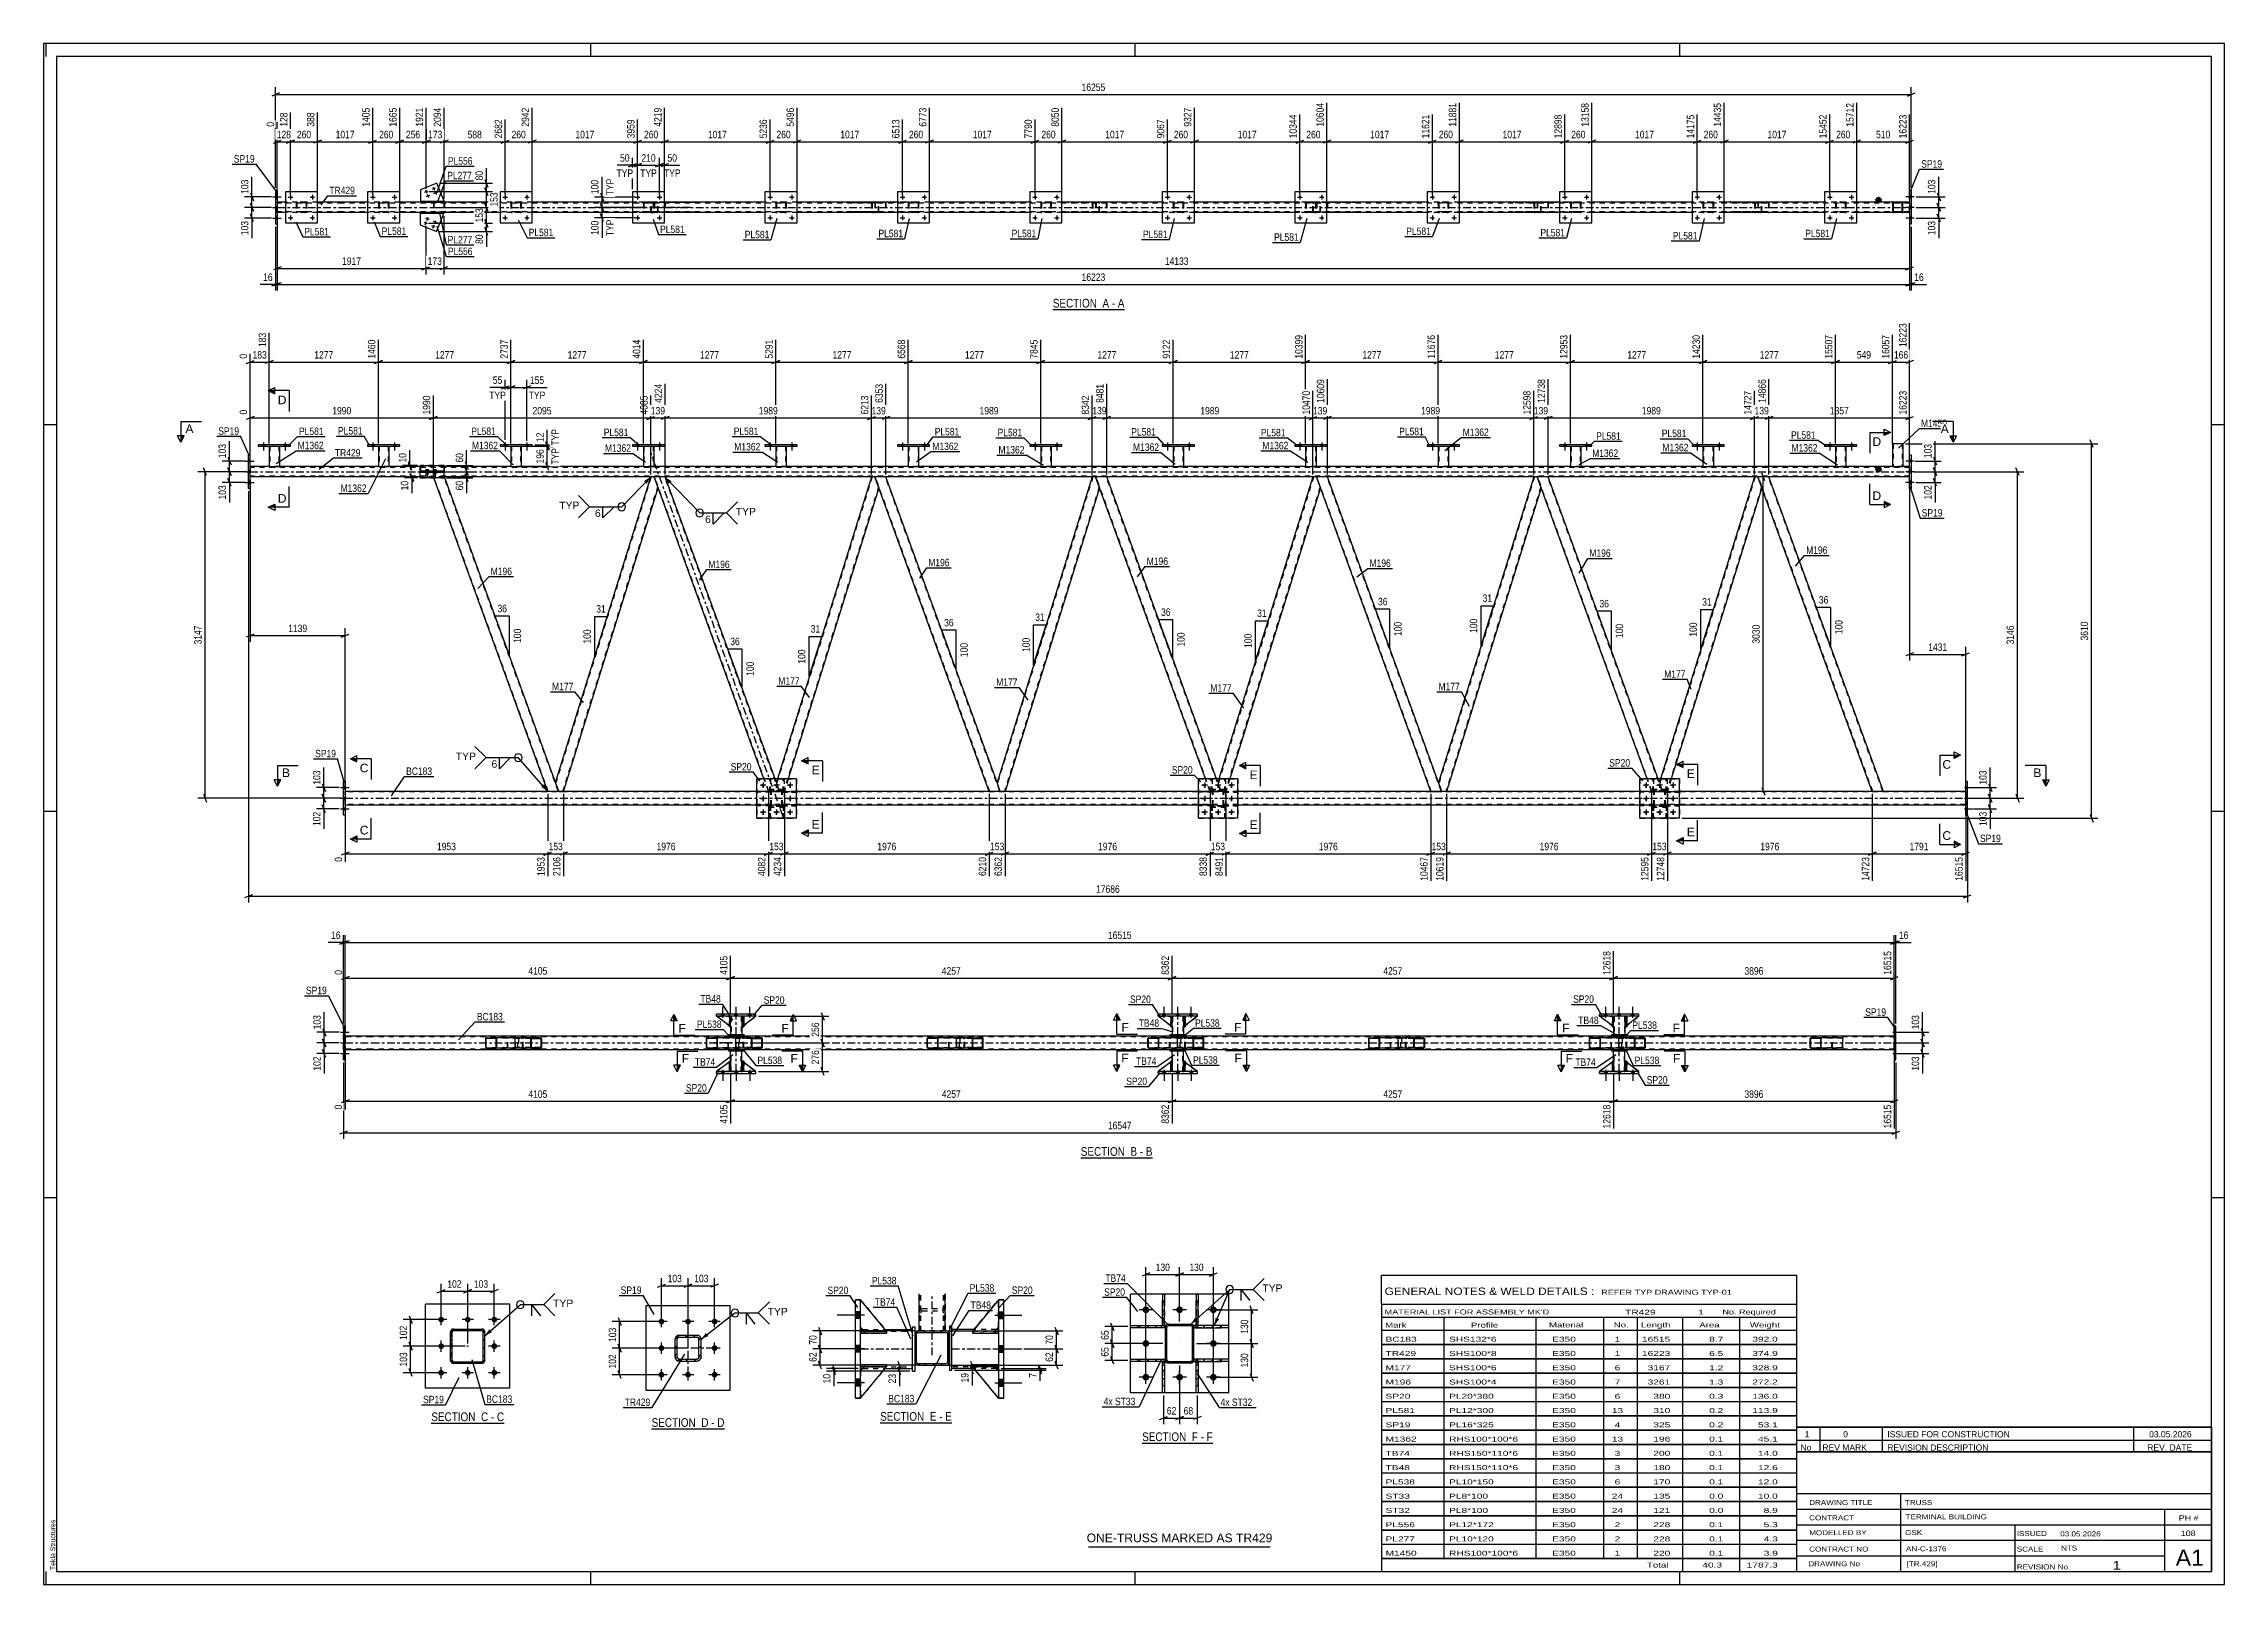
# Paper-space layout 'Layout1' of a CAD drawing. Header units: millimetres. Extents: x 0 to 841, y 0 to 594.
# The model-space entities are those that its viewports show. They can reach past a viewport. Long polylines and large blocks are cut down to what shows.
import ezdxf

# ---------------------------------------------------------------- set-up
doc = ezdxf.new("R2010")
doc.units = ezdxf.units.MM
doc.linetypes.add('DXK_LINE_DOT2', pattern=[3.9198, 1.9599, -1.9599])
doc.linetypes.add('DXK_LINE_DOT3', pattern=[5.9187, 2.979, -0.9799, 0.9799, -0.9799])
doc.layers.add('Viewport layer', color=7, linetype='Continuous', plot=False)
doc.styles.add('Arial', font='ARIAL.TTF', dxfattribs={"height": 0.2})
doc.styles.add('Arial Narrow', font='ARIALN.TTF', dxfattribs={"height": 0.2})

# ---------------------------------------------------------------- blocks, each defined once
blk = doc.blocks.new('Unknown-814185468-18 - 1701')
at = {"color": 6, "linetype": 'Continuous'}
blk.add_line((242.93, -366.62), (270.58, -366.62), dxfattribs=at)
at = {"color": 0, "linetype": 'Continuous'}
blk.add_wipeout([(261.04, -365.87), (261.04, -362.37), (242.93, -362.37), (242.93, -365.87)], dxfattribs=at)
blk.add_wipeout([(264.65, -365.87), (264.65, -362.37), (262.09, -362.37), (262.09, -365.87)], dxfattribs=at)
at = {"color": 7, "linetype": 'Continuous', "style": 'Arial Narrow'}
blk.add_text('SECTION ', height=3.34, dxfattribs=at).set_placement((242.93, -365.87))
at = {"color": 0, "linetype": 'Continuous'}
blk.add_wipeout([(266.97, -365.87), (266.97, -362.37), (265.7, -362.37), (265.7, -365.87)], dxfattribs=at)
blk.add_wipeout([(270.58, -365.87), (270.58, -362.37), (268.02, -362.37), (268.02, -365.87)], dxfattribs=at)
at = {"color": 7, "linetype": 'Continuous', "style": 'Arial Narrow'}
for s, p in [('E', (262.09, -365.87)), ('-', (265.7, -365.87)), ('E', (268.02, -365.87))]:
    blk.add_text(s, height=3.34, dxfattribs=at).set_placement(p)
blk = doc.blocks.new('Unknown-814185468-1133')
at = {"color": 5, "linetype": 'Continuous'}
for p, q in [((761.34, 165.05), (-79.66, 165.05)), ((-79.66, 165.05), (-79.66, -428.95)), ((-78.66, 160.05), (-78.66, 165.05)), ((756.34, 160.05), (-74.66, 160.05)), ((-74.66, 160.05), (-74.66, -423.95)), ((131.34, 160.05), (131.34, 165.05)), ((341.34, 160.05), (341.34, 165.05)), ((551.34, 160.05), (551.34, 165.05)), ((756.34, -423.95), (756.34, 160.05)), ((761.34, -428.95), (761.34, 165.05)), ((-74.66, 18.05), (-79.66, 18.05)), ((761.34, 18.05), (756.34, 18.05)), ((-74.66, -130.95), (-79.66, -130.95)), ((761.34, -130.95), (756.34, -130.95)), ((-74.66, -279.95), (-79.66, -279.95)), ((761.34, -279.95), (756.34, -279.95)), ((-78.66, -428.95), (-78.66, -423.95)), ((-74.66, -423.95), (756.34, -423.95)), ((131.34, -428.95), (131.34, -423.95)), ((341.34, -428.95), (341.34, -423.95)), ((551.34, -428.95), (551.34, -423.95)), ((-79.66, -428.95), (761.34, -428.95))]:
    blk.add_line(p, q, dxfattribs=at)
at = {"color": 174, "linetype": 'Continuous', "style": 'Arial'}
blk.add_text('Tekla Structures', height=1.9102, rotation=90, dxfattribs=at).set_placement((-75.16, -423.45))
blk = doc.blocks.new('Unknown-814185468-11416')
at = {"color": 7, "linetype": 'Continuous'}
for p, q in [((596.34, -377.9), (596.34, -423.95)), ((596.34, -377.9), (756.34, -377.9)), ((756.34, -377.95), (756.34, -423.95)), ((596.34, -393.95), (756.34, -393.95)), ((636.48, -393.95), (636.48, -423.95)), ((596.34, -399.95), (756.34, -399.95)), ((738.34, -423.9), (738.34, -399.9)), ((596.34, -405.95), (756.34, -405.95)), ((596.34, -411.95), (756.34, -411.95)), ((680.48, -405.95), (680.48, -423.95)), ((596.34, -417.95), (738.34, -417.95)), ((596.34, -423.95), (756.34, -423.95))]:
    blk.add_line(p, q, dxfattribs=at)
at = {"color": 7, "style": 'Arial Narrow'}
for s, height, width, p in [('CONTRACT', 1.909, 1.425378, (601.22, -404.24)), ('DRAWING TITLE', 1.9089, 1.425378, (601.22, -398.35)), ('TRUSS', 1.909, 1.425378, (638.14, -398.37)), ('TERMINAL BUILDING', 1.9089, 1.425378, (638.39, -403.88)), ('MODELLED BY', 1.9089, 1.425378, (601.22, -409.97)), ('GSK', 1.909, 1.425378, (638.22, -409.91)), ('ISSUED', 1.909, 1.425378, (681.28, -410.31)), ('03.05.2026', 1.909, 1.425378, (698.03, -410.43)), ('DRAWING No', 1.909, 1.425378, (600.89, -421.95)), ('CONTRACT NO', 1.9089, 1.425378, (601.22, -416.3)), ('AN-C-1376', 1.909, 1.425378, (638.56, -416.18)), ('[TR.429]', 1.909, 1.425378, (638.8, -421.96)), ('SCALE', 1.909, 1.425378, (681.28, -416.3)), ('1', 3.34, 1.5, (718.25, -423.28)), ('A1', 6.204, 1.25, (742.58, -421.75)), ('REVISION No.', 1.9089, 1.425378, (681.28, -423.18))]:
    blk.add_text(s, height=height, dxfattribs=dict(at, width=width)).set_placement(p)
at = {"color": 7, "linetype": 'Continuous', "style": 'Arial Narrow'}
for s, height, width, p in [('PH #', 2.1, 1.42538, (743.74, -404.4)), ('108', 2.1, 1.42538, (744.52, -410.3)), ('NTS', 1.909, 1.425378, (698.34, -415.9))]:
    blk.add_text(s, height=height, dxfattribs=dict(at, width=width)).set_placement(p)
blk = doc.blocks.new('Unknown-814185468-11417')
at = {"color": 7, "linetype": 'Continuous'}
for p, q in [((436.34, -309.7), (596.34, -309.7)), ((436.34, -320.95), (436.34, -309.7)), ((596.34, -309.7), (596.34, -320.95)), ((436.34, -320.95), (596.34, -320.95)), ((436.34, -320.95), (436.34, -325.95)), ((436.34, -325.95), (596.34, -325.95)), ((436.34, -325.95), (436.34, -330.95)), ((460.34, -325.95), (460.34, -330.95)), ((495.84, -325.95), (495.84, -330.95)), ((521.84, -325.95), (521.84, -330.95)), ((534.84, -325.95), (534.84, -330.95)), ((552.34, -325.95), (552.34, -330.95)), ((574.34, -325.95), (574.34, -330.95)), ((596.34, -320.95), (596.34, -325.95)), ((596.34, -325.95), (596.34, -330.95)), ((436.34, -330.95), (596.34, -330.95)), ((436.34, -331), (436.34, -336.4)), ((436.34, -331), (596.34, -331)), ((460.34, -330.95), (460.34, -336.45)), ((495.84, -330.95), (495.84, -336.45)), ((521.84, -330.95), (521.84, -336.45)), ((534.84, -330.95), (534.84, -336.45)), ((552.34, -330.95), (552.34, -336.45)), ((574.34, -330.95), (574.34, -336.45)), ((596.34, -331), (596.34, -336.4)), ((436.34, -336.4), (596.34, -336.4)), ((436.34, -336.5), (436.34, -341.9)), ((436.34, -336.5), (596.34, -336.5)), ((436.34, -341.9), (596.34, -341.9)), ((436.34, -342), (436.34, -347.4)), ((436.34, -342), (596.34, -342)), ((460.34, -336.45), (460.34, -341.95)), ((460.34, -341.95), (460.34, -347.45)), ((495.84, -336.45), (495.84, -341.95)), ((495.84, -341.95), (495.84, -347.45)), ((521.84, -336.45), (521.84, -341.95)), ((521.84, -341.95), (521.84, -347.45)), ((534.84, -336.45), (534.84, -341.95)), ((534.84, -341.95), (534.84, -347.45)), ((552.34, -336.45), (552.34, -341.95)), ((552.34, -341.95), (552.34, -347.45)), ((574.34, -336.45), (574.34, -341.95)), ((574.34, -341.95), (574.34, -347.45)), ((596.34, -336.5), (596.34, -341.9)), ((596.34, -342), (596.34, -347.4)), ((436.34, -347.4), (596.34, -347.4)), ((436.34, -347.5), (436.34, -352.9)), ((436.34, -347.5), (596.34, -347.5)), ((436.34, -352.9), (596.34, -352.9)), ((436.34, -353), (436.34, -358.4)), ((436.34, -353), (596.34, -353)), ((460.34, -347.45), (460.34, -352.95)), ((460.34, -352.95), (460.34, -358.45)), ((495.84, -347.45), (495.84, -352.95)), ((495.84, -352.95), (495.84, -358.45)), ((521.84, -347.45), (521.84, -352.95)), ((521.84, -352.95), (521.84, -358.45)), ((534.84, -347.45), (534.84, -352.95)), ((534.84, -352.95), (534.84, -358.45)), ((552.34, -347.45), (552.34, -352.95)), ((552.34, -352.95), (552.34, -358.45)), ((574.34, -347.45), (574.34, -352.95)), ((574.34, -352.95), (574.34, -358.45)), ((596.34, -347.5), (596.34, -352.9)), ((596.34, -353), (596.34, -358.4)), ((436.34, -358.4), (596.34, -358.4)), ((436.34, -358.5), (436.34, -363.9)), ((436.34, -358.5), (596.34, -358.5)), ((460.34, -358.45), (460.34, -363.95)), ((495.84, -358.45), (495.84, -363.95)), ((521.84, -358.45), (521.84, -363.95)), ((534.84, -358.45), (534.84, -363.95)), ((552.34, -358.45), (552.34, -363.95)), ((574.34, -358.45), (574.34, -363.95)), ((596.34, -358.5), (596.34, -363.9)), ((436.34, -363.9), (596.34, -363.9)), ((436.34, -364), (436.34, -369.4)), ((436.34, -364), (596.34, -364)), ((436.34, -369.4), (596.34, -369.4)), ((436.34, -369.5), (436.34, -374.9)), ((436.34, -369.5), (596.34, -369.5)), ((460.34, -363.95), (460.34, -369.45)), ((460.34, -369.45), (460.34, -374.95)), ((495.84, -363.95), (495.84, -369.45)), ((495.84, -369.45), (495.84, -374.95)), ((521.84, -363.95), (521.84, -369.45)), ((521.84, -369.45), (521.84, -374.95)), ((534.84, -363.95), (534.84, -369.45)), ((534.84, -369.45), (534.84, -374.95)), ((552.34, -363.95), (552.34, -369.45)), ((552.34, -369.45), (552.34, -374.95)), ((574.34, -363.95), (574.34, -369.45)), ((574.34, -369.45), (574.34, -374.95)), ((596.34, -364), (596.34, -369.4)), ((596.34, -369.5), (596.34, -374.9)), ((436.34, -374.9), (596.34, -374.9)), ((436.34, -375), (436.34, -380.4)), ((436.34, -375), (596.34, -375)), ((460.34, -374.95), (460.34, -380.45)), ((495.84, -374.95), (495.84, -380.45)), ((521.84, -374.95), (521.84, -380.45)), ((534.84, -374.95), (534.84, -380.45)), ((552.34, -374.95), (552.34, -380.45)), ((574.34, -374.95), (574.34, -380.45)), ((596.34, -375), (596.34, -380.4)), ((436.34, -380.4), (596.34, -380.4)), ((436.34, -380.5), (436.34, -385.9)), ((436.34, -380.5), (596.34, -380.5)), ((436.34, -385.9), (596.34, -385.9)), ((436.34, -386), (436.34, -391.4)), ((436.34, -386), (596.34, -386)), ((460.34, -380.45), (460.34, -385.95)), ((460.34, -385.95), (460.34, -391.45)), ((495.84, -380.45), (495.84, -385.95)), ((495.84, -385.95), (495.84, -391.45)), ((521.84, -380.45), (521.84, -385.95)), ((521.84, -385.95), (521.84, -391.45)), ((534.84, -380.45), (534.84, -385.95)), ((534.84, -385.95), (534.84, -391.45)), ((552.34, -380.45), (552.34, -385.95)), ((552.34, -385.95), (552.34, -391.45)), ((574.34, -380.45), (574.34, -385.95)), ((574.34, -385.95), (574.34, -391.45)), ((596.34, -380.5), (596.34, -385.9)), ((596.34, -386), (596.34, -391.4)), ((436.34, -391.4), (596.34, -391.4)), ((436.34, -391.5), (436.34, -396.9)), ((436.34, -391.5), (596.34, -391.5)), ((460.34, -391.45), (460.34, -396.95)), ((495.84, -391.45), (495.84, -396.95)), ((521.84, -391.45), (521.84, -396.95)), ((534.84, -391.45), (534.84, -396.95)), ((552.34, -391.45), (552.34, -396.95)), ((574.34, -391.45), (574.34, -396.95)), ((596.34, -391.5), (596.34, -396.9)), ((436.34, -396.9), (596.34, -396.9)), ((436.34, -397), (436.34, -402.4)), ((436.34, -397), (596.34, -397)), ((436.34, -402.4), (596.34, -402.4)), ((436.34, -402.5), (436.34, -407.9)), ((436.34, -402.5), (596.34, -402.5)), ((460.34, -396.95), (460.34, -402.45)), ((460.34, -402.45), (460.34, -407.95)), ((495.84, -396.95), (495.84, -402.45)), ((495.84, -402.45), (495.84, -407.95)), ((521.84, -396.95), (521.84, -402.45)), ((521.84, -402.45), (521.84, -407.95)), ((534.84, -396.95), (534.84, -402.45)), ((534.84, -402.45), (534.84, -407.95)), ((552.34, -396.95), (552.34, -402.45)), ((552.34, -402.45), (552.34, -407.95)), ((574.34, -396.95), (574.34, -402.45)), ((574.34, -402.45), (574.34, -407.95)), ((596.34, -397), (596.34, -402.4)), ((596.34, -402.5), (596.34, -407.9)), ((436.34, -407.9), (596.34, -407.9)), ((436.34, -408), (436.34, -413.4)), ((436.34, -408), (596.34, -408)), ((460.34, -407.95), (460.34, -413.45)), ((495.84, -407.95), (495.84, -413.45)), ((521.84, -407.95), (521.84, -413.45)), ((534.84, -407.95), (534.84, -413.45)), ((552.34, -407.95), (552.34, -413.45)), ((574.34, -407.95), (574.34, -413.45)), ((596.34, -408), (596.34, -413.4)), ((436.34, -413.4), (596.34, -413.4)), ((436.34, -413.5), (436.34, -418.9)), ((436.34, -413.5), (596.34, -413.5)), ((436.34, -418.9), (596.34, -418.9)), ((436.34, -418.95), (596.34, -418.95)), ((436.34, -418.95), (436.34, -423.95)), ((460.34, -413.45), (460.34, -418.95)), ((495.84, -413.45), (495.84, -418.95)), ((521.84, -413.45), (521.84, -418.95)), ((534.84, -413.45), (534.84, -418.95)), ((552.34, -413.45), (552.34, -418.95)), ((552.34, -418.95), (552.34, -423.95)), ((574.34, -413.45), (574.34, -418.95)), ((574.34, -418.95), (574.34, -423.95)), ((596.34, -413.5), (596.34, -418.9)), ((596.34, -418.95), (596.34, -423.95)), ((436.34, -423.95), (596.34, -423.95))]:
    blk.add_line(p, q, dxfattribs=at)
at = {"color": 7, "style": 'Arial Narrow'}
for s, height, width, p in [('GENERAL NOTES & WELD DETAILS :', 2.8633, 1.4, (437.49, -317.39)), ('REFER TYP DRAWING TYP-01', 1.9089, 1.6, (521.04, -317.29)), ("MATERIAL LIST FOR ASSEMBLY MK'D", 1.9089, 1.6, (437.49, -324.89)), ('Mark', 1.909, 1.7, (437.67, -329.95)), ('Profile', 1.909, 1.7, (470.75, -329.95)), ('Material', 1.909, 1.7, (500.88, -329.89)), ('No.', 1.909, 1.7, (525.84, -329.89)), ('TR429', 1.909, 1.794707, (530.24, -324.98)), ('Length', 1.909, 1.7, (536.34, -329.89)), ('1', 1.91, 1.794707, (558.42, -324.89)), ('Area', 1.909, 1.7, (558.84, -329.89)), ('No. Required', 1.9089, 1.6, (567.75, -324.89)), ('Weight', 1.909, 1.7, (578.34, -329.89))]:
    blk.add_text(s, height=height, dxfattribs=dict(at, width=width)).set_placement(p)
at = {"color": 7, "linetype": 'Continuous', "style": 'Arial Narrow'}
for s, height, width, p in [('BC183', 1.909, 1.794707, (437.84, -335.39)), ('SHS132*6', 1.909, 1.794707, (462.34, -335.39)), ('E350', 1.909, 1.794707, (502.08, -335.39)), ('1', 1.91, 1.794707, (526.19, -335.39)), ('16515', 1.909, 1.794707, (536.73, -335.39)), ('8.7', 1.909, 1.794707, (562.65, -335.39)), ('392.0', 1.909, 1.794707, (579.29, -335.39)), ('TR429', 1.909, 1.794707, (437.84, -340.89)), ('M177', 1.909, 1.794707, (437.84, -346.39)), ('SHS100*8', 1.909, 1.794707, (462.34, -340.89)), ('SHS100*6', 1.909, 1.794707, (462.34, -346.39)), ('E350', 1.909, 1.794707, (502.08, -340.89)), ('E350', 1.909, 1.794707, (502.08, -346.39)), ('6', 1.91, 1.794707, (526.19, -346.39)), ('1', 1.91, 1.794707, (526.19, -340.89)), ('16223', 1.909, 1.794707, (536.73, -340.89)), ('3167', 1.909, 1.794707, (538.92, -346.39)), ('6.5', 1.909, 1.794707, (562.65, -340.89)), ('1.2', 1.909, 1.794707, (562.65, -346.39)), ('374.9', 1.909, 1.794707, (579.29, -340.89)), ('328.9', 1.909, 1.794707, (579.29, -346.39)), ('M196', 1.909, 1.794707, (437.84, -351.89)), ('SHS100*4', 1.909, 1.794707, (462.34, -351.89)), ('E350', 1.909, 1.794707, (502.08, -351.89)), ('7', 1.91, 1.794707, (526.19, -351.89)), ('3261', 1.909, 1.794707, (538.92, -351.89)), ('1.3', 1.909, 1.794707, (562.65, -351.89)), ('272.2', 1.909, 1.794707, (579.29, -351.89)), ('SP20', 1.909, 1.794707, (437.84, -357.39)), ('PL581', 1.909, 1.794707, (437.84, -362.89)), ('PL20*380', 1.909, 1.794707, (462.34, -357.39)), ('PL12*300', 1.909, 1.794707, (462.34, -362.89)), ('E350', 1.909, 1.794707, (502.08, -357.39)), ('E350', 1.909, 1.794707, (502.08, -362.89)), ('13', 1.909, 1.794707, (525.1, -362.89)), ('6', 1.91, 1.794707, (526.19, -357.39)), ('380', 1.909, 1.794707, (541.11, -357.39)), ('310', 1.909, 1.794707, (541.11, -362.89)), ('0.3', 1.909, 1.794707, (562.65, -357.39)), ('0.2', 1.909, 1.794707, (562.65, -362.89)), ('136.0', 1.909, 1.794707, (579.29, -357.39)), ('113.9', 1.909, 1.794707, (579.29, -362.89)), ('SP19', 1.909, 1.794707, (437.84, -368.39)), ('PL16*325', 1.909, 1.794707, (462.34, -368.39)), ('E350', 1.909, 1.794707, (502.08, -368.39)), ('4', 1.91, 1.794707, (526.19, -368.39)), ('325', 1.909, 1.794707, (541.11, -368.39)), ('0.2', 1.909, 1.794707, (562.65, -368.39)), ('53.1', 1.909, 1.794707, (581.48, -368.39)), ('TB74', 1.909, 1.794707, (437.84, -379.39)), ('M1362', 1.909, 1.794707, (437.84, -373.89)), ('RHS100*100*6', 1.9089, 1.794707, (462.34, -373.89)), ('RHS150*110*6', 1.9089, 1.794707, (462.34, -379.39)), ('E350', 1.909, 1.794707, (502.08, -373.89)), ('E350', 1.909, 1.794707, (502.08, -379.39)), ('13', 1.909, 1.794707, (525.1, -373.89)), ('3', 1.91, 1.794707, (526.19, -379.39)), ('200', 1.909, 1.794707, (541.11, -379.39)), ('196', 1.909, 1.794707, (541.11, -373.89)), ('0.1', 1.909, 1.794707, (562.65, -373.89)), ('0.1', 1.909, 1.794707, (562.65, -379.39)), ('45.1', 1.909, 1.794707, (581.48, -373.89)), ('14.0', 1.909, 1.794707, (581.48, -379.39)), ('TB48', 1.909, 1.794707, (437.84, -384.89)), ('RHS150*110*6', 1.9089, 1.794707, (462.34, -384.89)), ('E350', 1.909, 1.794707, (502.08, -384.89)), ('3', 1.91, 1.794707, (526.19, -384.89)), ('180', 1.909, 1.794707, (541.11, -384.89)), ('0.1', 1.909, 1.794707, (562.65, -384.89)), ('12.6', 1.909, 1.794707, (581.48, -384.89)), ('ST33', 1.909, 1.794707, (437.84, -395.89)), ('PL538', 1.909, 1.794707, (437.84, -390.39)), ('PL10*150', 1.909, 1.794707, (462.34, -390.39)), ('PL8*100', 1.909, 1.794707, (462.34, -395.89)), ('E350', 1.909, 1.794707, (502.08, -390.39)), ('E350', 1.909, 1.794707, (502.08, -395.89)), ('24', 1.909, 1.794707, (525.1, -395.89)), ('6', 1.91, 1.794707, (526.19, -390.39)), ('170', 1.909, 1.794707, (541.11, -390.39)), ('135', 1.909, 1.794707, (541.11, -395.89)), ('0.1', 1.909, 1.794707, (562.65, -390.39)), ('0.0', 1.909, 1.794707, (562.65, -395.89)), ('12.0', 1.909, 1.794707, (581.48, -390.39)), ('10.0', 1.909, 1.794707, (581.48, -395.89)), ('ST32', 1.909, 1.794707, (437.84, -401.39)), ('PL8*100', 1.909, 1.794707, (462.34, -401.39)), ('E350', 1.909, 1.794707, (502.08, -401.39)), ('24', 1.909, 1.794707, (525.1, -401.39)), ('121', 1.909, 1.794707, (541.11, -401.39)), ('0.0', 1.909, 1.794707, (562.65, -401.39)), ('8.9', 1.909, 1.794707, (583.67, -401.39)), ('PL556', 1.909, 1.794707, (437.84, -406.89)), ('PL277', 1.909, 1.794707, (437.84, -412.39)), ('PL12*172', 1.909, 1.794707, (462.34, -406.89)), ('PL10*120', 1.909, 1.794707, (462.34, -412.39)), ('E350', 1.909, 1.794707, (502.08, -406.89)), ('E350', 1.909, 1.794707, (502.08, -412.39)), ('2', 1.91, 1.794707, (526.19, -406.89)), ('2', 1.91, 1.794707, (526.19, -412.39)), ('228', 1.909, 1.794707, (541.11, -406.89)), ('228', 1.909, 1.794707, (541.11, -412.39)), ('0.1', 1.909, 1.794707, (562.65, -406.89)), ('0.1', 1.909, 1.794707, (562.65, -412.39)), ('4.3', 1.909, 1.794707, (583.67, -412.39)), ('5.3', 1.909, 1.794707, (583.67, -406.89)), ('M1450', 1.909, 1.794707, (437.84, -417.89)), ('RHS100*100*6', 1.9089, 1.794707, (462.34, -417.89)), ('E350', 1.909, 1.794707, (502.08, -417.89)), ('1', 1.91, 1.794707, (526.19, -417.89)), ('Total', 1.909, 1.7, (538.67, -422.45)), ('220', 1.909, 1.794707, (541.11, -417.89)), ('0.1', 1.909, 1.794707, (562.65, -417.89)), ('3.9', 1.909, 1.794707, (583.67, -417.89)), ('40.3', 1.909, 1.794707, (559.98, -422.45)), ('1787.3', 1.909, 1.794707, (577.11, -422.45))]:
    blk.add_text(s, height=height, dxfattribs=dict(at, width=width)).set_placement(p)
blk = doc.blocks.new('Unknown-814185468-11418')
at = {"color": 7, "linetype": 'Continuous'}
blk.add_line((323.34, -414.45), (393.34, -414.45), dxfattribs=at)
at = {"color": 7, "style": 'Arial'}
blk.add_text('ONE-TRUSS MARKED AS TR429', height=3.3428, dxfattribs=at).set_placement((322.58, -412.7))
blk = doc.blocks.new('Unknown-814185468-11419')
at = {"color": 7, "linetype": 'Continuous'}
for p, q in [((596.34, -368.4), (756.34, -368.4)), ((756.34, -368.4), (596.34, -368.4)), ((596.34, -368.4), (596.34, -373.4)), ((605.34, -368.4), (605.34, -373.4)), ((629.34, -368.4), (629.34, -373.4)), ((726.34, -368.4), (726.34, -373.4)), ((756.34, -368.4), (756.34, -373.4)), ((596.34, -373.4), (756.34, -373.4)), ((596.34, -373.4), (596.34, -377.9)), ((596.34, -373.4), (756.34, -373.4)), ((756.34, -377.9), (596.34, -377.9)), ((605.34, -373.4), (605.34, -377.9)), ((629.34, -373.4), (629.34, -377.9)), ((726.34, -373.4), (726.34, -377.9)), ((756.34, -373.4), (756.34, -377.9))]:
    blk.add_line(p, q, dxfattribs=at)
at = {"color": 7, "linetype": 'Continuous', "style": 'Arial Narrow'}
for s, height, width, p in [('1', 2.39, 1.196471, (599.49, -372.26)), ('0', 2.39, 1.196471, (614.34, -372.26)), ('ISSUED FOR CONSTRUCTION', 2.3861, 1.196471, (631.34, -372.26)), ('03.05.2026', 2.386, 1.196471, (732.34, -372.26)), ('No', 2.386, 1.2, (597.88, -377.4)), ('REV MARK', 2.386, 1.2, (606.34, -377.4)), ('REVISION DESCRIPTION', 2.3861, 1.2, (631.34, -377.4)), ('REV. DATE', 2.386, 1.2, (731.62, -377.4))]:
    blk.add_text(s, height=height, dxfattribs=dict(at, width=width)).set_placement(p)
blk = doc.blocks.new('Unknown-814185468-11 - 2658')
at = {"color": 6, "linetype": 'Continuous'}
blk.add_line((309.53, 62.57), (337.17, 62.57), dxfattribs=at)
at = {"color": 0, "linetype": 'Continuous'}
blk.add_wipeout([(327.63, 63.32), (327.63, 66.82), (309.53, 66.82), (309.53, 63.32)], dxfattribs=at)
blk.add_wipeout([(331.24, 63.32), (331.24, 66.82), (328.68, 66.82), (328.68, 63.32)], dxfattribs=at)
at = {"color": 7, "linetype": 'Continuous', "style": 'Arial Narrow'}
blk.add_text('SECTION ', height=3.34, dxfattribs=at).set_placement((309.53, 63.32))
at = {"color": 0, "linetype": 'Continuous'}
blk.add_wipeout([(333.57, 63.32), (333.57, 66.82), (332.29, 66.82), (332.29, 63.32)], dxfattribs=at)
blk.add_wipeout([(337.17, 63.32), (337.17, 66.82), (334.62, 66.82), (334.62, 63.32)], dxfattribs=at)
at = {"color": 7, "linetype": 'Continuous', "style": 'Arial Narrow'}
for s, p in [('A', (328.68, 63.32)), ('-', (332.29, 63.32)), ('A', (334.62, 63.32))]:
    blk.add_text(s, height=3.34, dxfattribs=at).set_placement(p)
blk = doc.blocks.new('Unknown-814185468-12 - 5375')
at = {"color": 6, "linetype": 'Continuous'}
blk.add_line((320.31, -264.47), (347.96, -264.47), dxfattribs=at)
at = {"color": 0, "linetype": 'Continuous'}
blk.add_wipeout([(338.42, -263.72), (338.42, -260.22), (320.31, -260.22), (320.31, -263.72)], dxfattribs=at)
blk.add_wipeout([(342.02, -263.72), (342.02, -260.22), (339.47, -260.22), (339.47, -263.72)], dxfattribs=at)
at = {"color": 7, "linetype": 'Continuous', "style": 'Arial Narrow'}
blk.add_text('SECTION ', height=3.34, dxfattribs=at).set_placement((320.31, -263.72))
at = {"color": 0, "linetype": 'Continuous'}
blk.add_wipeout([(344.35, -263.72), (344.35, -260.22), (343.07, -260.22), (343.07, -263.72)], dxfattribs=at)
blk.add_wipeout([(347.96, -263.72), (347.96, -260.22), (345.4, -260.22), (345.4, -263.72)], dxfattribs=at)
at = {"color": 7, "linetype": 'Continuous', "style": 'Arial Narrow'}
for s, p in [('B', (339.47, -263.72)), ('B', (345.4, -263.72)), ('-', (343.07, -263.72))]:
    blk.add_text(s, height=3.34, dxfattribs=at).set_placement(p)
blk = doc.blocks.new('Unknown-814185468-13 - 9922')
at = {"color": 6, "linetype": 'Continuous'}
blk.add_line((69.86, -366.75), (97.93, -366.75), dxfattribs=at)
at = {"color": 0, "linetype": 'Continuous'}
blk.add_wipeout([(87.97, -366), (87.97, -362.5), (69.86, -362.5), (69.86, -366)], dxfattribs=at)
blk.add_wipeout([(91.79, -366), (91.79, -362.5), (89.02, -362.5), (89.02, -366)], dxfattribs=at)
at = {"color": 7, "linetype": 'Continuous', "style": 'Arial Narrow'}
blk.add_text('SECTION ', height=3.34, dxfattribs=at).set_placement((69.86, -366))
at = {"color": 0, "linetype": 'Continuous'}
blk.add_wipeout([(94.11, -366), (94.11, -362.5), (92.84, -362.5), (92.84, -366)], dxfattribs=at)
blk.add_wipeout([(97.93, -366), (97.93, -362.5), (95.16, -362.5), (95.16, -366)], dxfattribs=at)
at = {"color": 7, "linetype": 'Continuous', "style": 'Arial Narrow'}
for s, p in [('C', (89.02, -366)), ('-', (92.84, -366)), ('C', (95.16, -366))]:
    blk.add_text(s, height=3.34, dxfattribs=at).set_placement(p)
blk = doc.blocks.new('Unknown-814185468-16 - 2033')
at = {"color": 6, "linetype": 'Continuous'}
blk.add_line((154.82, -368.97), (182.9, -368.97), dxfattribs=at)
at = {"color": 0, "linetype": 'Continuous'}
blk.add_wipeout([(172.93, -368.22), (172.93, -364.72), (154.82, -364.72), (154.82, -368.22)], dxfattribs=at)
blk.add_wipeout([(176.75, -368.22), (176.75, -364.72), (173.98, -364.72), (173.98, -368.22)], dxfattribs=at)
at = {"color": 7, "linetype": 'Continuous', "style": 'Arial Narrow'}
blk.add_text('SECTION ', height=3.34, dxfattribs=at).set_placement((154.82, -368.22))
at = {"color": 0, "linetype": 'Continuous'}
blk.add_wipeout([(179.08, -368.22), (179.08, -364.72), (177.8, -364.72), (177.8, -368.22)], dxfattribs=at)
blk.add_wipeout([(182.9, -368.22), (182.9, -364.72), (180.13, -364.72), (180.13, -368.22)], dxfattribs=at)
at = {"color": 7, "linetype": 'Continuous', "style": 'Arial Narrow'}
for s, p in [('D', (173.98, -368.22)), ('-', (177.8, -368.22)), ('D', (180.13, -368.22))]:
    blk.add_text(s, height=3.34, dxfattribs=at).set_placement(p)
blk = doc.blocks.new('Unknown-814185468-17 - 2296')
at = {"color": 6, "linetype": 'Continuous'}
blk.add_line((343.99, -374.46), (371.2, -374.46), dxfattribs=at)
at = {"color": 0, "linetype": 'Continuous'}
blk.add_wipeout([(362.09, -373.71), (362.09, -370.21), (343.99, -370.21), (343.99, -373.71)], dxfattribs=at)
blk.add_wipeout([(365.49, -373.71), (365.49, -370.21), (363.14, -370.21), (363.14, -373.71)], dxfattribs=at)
at = {"color": 7, "linetype": 'Continuous', "style": 'Arial Narrow'}
blk.add_text('SECTION ', height=3.34, dxfattribs=at).set_placement((343.99, -373.71))
at = {"color": 0, "linetype": 'Continuous'}
blk.add_wipeout([(367.81, -373.71), (367.81, -370.21), (366.54, -370.21), (366.54, -373.71)], dxfattribs=at)
blk.add_wipeout([(371.2, -373.71), (371.2, -370.21), (368.86, -370.21), (368.86, -373.71)], dxfattribs=at)
at = {"color": 7, "linetype": 'Continuous', "style": 'Arial Narrow'}
for s, p in [('F', (363.14, -373.71)), ('-', (366.54, -373.71)), ('F', (368.86, -373.71))]:
    blk.add_text(s, height=3.34, dxfattribs=at).set_placement(p)
blk = doc.blocks.new('Part-814185468-1867 - 1701')
at = {"color": 2, "linetype": 'Continuous'}
for p, q in [((235.41, -330.69), (236.3, -330.69)), ((244.9, -330.69), (255.41, -330.69)), ((235.41, -345.69), (236.31, -345.69)), ((244.92, -345.69), (255.41, -345.69))]:
    blk.add_line(p, q, dxfattribs=at)
at = {"color": 7, "linetype": 'DXK_LINE_DOT2'}
for p, q in [((235.41, -345.69), (235.41, -330.69)), ((235.41, -331.29), (255.41, -331.29)), ((236.3, -330.69), (244.9, -330.69)), ((255.41, -345.69), (255.41, -330.69)), ((235.41, -345.09), (255.41, -345.09)), ((236.31, -345.69), (244.92, -345.69))]:
    blk.add_line(p, q, dxfattribs=at)
at = {"color": 7, "linetype": 'DXK_LINE_DOT3'}
blk.add_line((235.41, -338.19), (255.41, -338.19), dxfattribs=at)
blk = doc.blocks.new('Bolt-814185468-1740 - 1701')
at = {"linetype": 'Continuous'}
for points in [[(290.63, -326.49), (290.63, -323.89), (288.63, -323.89), (288.63, -326.49)], [(290.63, -326.49), (290.63, -323.89), (288.63, -323.89), (288.63, -326.49)], [(290.63, -326.49), (290.63, -323.89), (288.63, -323.89), (288.63, -326.49)], [(290.63, -339.49), (290.63, -336.89), (288.63, -336.89), (288.63, -339.49)], [(290.63, -339.49), (290.63, -336.89), (288.63, -336.89), (288.63, -339.49)], [(290.63, -352.49), (290.63, -349.89), (288.63, -349.89), (288.63, -352.49)], [(290.63, -352.49), (290.63, -349.89), (288.63, -349.89), (288.63, -352.49)], [(290.63, -352.49), (290.63, -349.89), (288.63, -349.89), (288.63, -352.49)]]:
    blk.add_hatch(color=1, dxfattribs=at).paths.add_polyline_path(points)
at = {"color": 1, "linetype": 'Continuous'}
for p, q in [((287.13, -325.19), (297.63, -325.19)), ((287.13, -325.19), (297.63, -325.19)), ((287.13, -325.19), (297.63, -325.19)), ((288.63, -323.89), (290.63, -323.89)), ((288.63, -323.89), (290.63, -323.89)), ((288.63, -323.89), (290.63, -323.89)), ((288.63, -326.49), (290.63, -326.49)), ((288.63, -326.49), (290.63, -326.49)), ((288.63, -326.49), (290.63, -326.49)), ((287.13, -338.19), (297.63, -338.19)), ((287.13, -338.19), (297.63, -338.19)), ((288.63, -336.89), (290.63, -336.89)), ((288.63, -336.89), (290.63, -336.89)), ((288.63, -339.49), (290.63, -339.49)), ((288.63, -339.49), (290.63, -339.49)), ((287.13, -351.19), (297.63, -351.19)), ((287.13, -351.19), (297.63, -351.19)), ((287.13, -351.19), (297.63, -351.19)), ((288.63, -349.89), (290.63, -349.89)), ((288.63, -349.89), (290.63, -349.89)), ((288.63, -349.89), (290.63, -349.89)), ((288.63, -352.49), (290.63, -352.49)), ((288.63, -352.49), (290.63, -352.49)), ((288.63, -352.49), (290.63, -352.49))]:
    blk.add_line(p, q, dxfattribs=at)
blk = doc.blocks.new('Part-814185468-1836 - 1701')
at = {"color": 2, "linetype": 'Continuous'}
for p, q in [((288.63, -319.19), (290.63, -319.19)), ((288.63, -319.19), (288.63, -319.19)), ((288.63, -319.19), (288.63, -357.19)), ((290.63, -319.19), (290.63, -319.19)), ((290.63, -357.19), (290.63, -319.19)), ((290.63, -357.19), (288.63, -357.19))]:
    blk.add_line(p, q, dxfattribs=at)
at = {"color": 7, "linetype": 'DXK_LINE_DOT2'}
for p, q in [((290.63, -319.19), (288.63, -319.19)), ((288.63, -357.19), (288.63, -357.19)), ((288.63, -357.19), (290.63, -357.19)), ((290.63, -357.19), (290.63, -357.19))]:
    blk.add_line(p, q, dxfattribs=at)
blk = doc.blocks.new('Bolt-814185468-1739 - 1701')
at = {"linetype": 'Continuous'}
for points in [[(235.41, -326.49), (235.41, -323.89), (233.41, -323.89), (233.41, -326.49)], [(235.41, -326.49), (235.41, -323.89), (233.41, -323.89), (233.41, -326.49)], [(235.41, -326.49), (235.41, -323.89), (233.41, -323.89), (233.41, -326.49)], [(235.41, -339.49), (235.41, -336.89), (233.41, -336.89), (233.41, -339.49)], [(235.41, -339.49), (235.41, -336.89), (233.41, -336.89), (233.41, -339.49)], [(235.41, -352.49), (235.41, -349.89), (233.41, -349.89), (233.41, -352.49)], [(235.41, -352.49), (235.41, -349.89), (233.41, -349.89), (233.41, -352.49)], [(235.41, -352.49), (235.41, -349.89), (233.41, -349.89), (233.41, -352.49)]]:
    blk.add_hatch(color=1, dxfattribs=at).paths.add_polyline_path(points)
at = {"color": 1, "linetype": 'Continuous'}
for p, q in [((236.91, -325.19), (226.41, -325.19)), ((236.91, -325.19), (226.41, -325.19)), ((236.91, -325.19), (226.41, -325.19)), ((235.41, -323.89), (233.41, -323.89)), ((235.41, -323.89), (233.41, -323.89)), ((235.41, -323.89), (233.41, -323.89)), ((235.41, -326.49), (233.41, -326.49)), ((235.41, -326.49), (233.41, -326.49)), ((235.41, -326.49), (233.41, -326.49)), ((236.91, -338.19), (226.41, -338.19)), ((236.91, -338.19), (226.41, -338.19)), ((235.41, -336.89), (233.41, -336.89)), ((235.41, -336.89), (233.41, -336.89)), ((235.41, -339.49), (233.41, -339.49)), ((235.41, -339.49), (233.41, -339.49)), ((236.91, -351.19), (226.41, -351.19)), ((236.91, -351.19), (226.41, -351.19)), ((236.91, -351.19), (226.41, -351.19)), ((235.41, -349.89), (233.41, -349.89)), ((235.41, -349.89), (233.41, -349.89)), ((235.41, -349.89), (233.41, -349.89)), ((235.41, -352.49), (233.41, -352.49)), ((235.41, -352.49), (233.41, -352.49)), ((235.41, -352.49), (233.41, -352.49))]:
    blk.add_line(p, q, dxfattribs=at)
blk = doc.blocks.new('Part-814185468-1831 - 1701')
at = {"color": 2, "linetype": 'Continuous'}
for p, q in [((233.41, -319.19), (233.41, -319.19)), ((233.41, -319.19), (235.41, -319.19)), ((233.41, -357.19), (233.41, -319.19)), ((235.41, -319.19), (235.41, -319.19)), ((235.41, -357.19), (235.41, -319.19)), ((235.41, -357.19), (233.41, -357.19))]:
    blk.add_line(p, q, dxfattribs=at)
at = {"color": 7, "linetype": 'DXK_LINE_DOT2'}
for p, q in [((235.41, -319.19), (233.41, -319.19)), ((233.41, -357.19), (233.41, -357.19)), ((233.41, -357.19), (235.41, -357.19)), ((235.41, -357.19), (235.41, -357.19))]:
    blk.add_line(p, q, dxfattribs=at)
blk = doc.blocks.new('Part-814185468-1837 - 1701')
at = {"color": 2, "linetype": 'Continuous'}
for p, q in [((235.41, -332.09), (235.41, -331.29)), ((235.41, -331.29), (244.16, -331.29)), ((245.41, -332.09), (235.41, -332.09)), ((235.41, -332.09), (235.41, -332.09)), ((245.41, -331.29), (245.4, -331.29)), ((245.41, -332.09), (245.41, -331.29))]:
    blk.add_line(p, q, dxfattribs=at)
at = {"color": 7, "linetype": 'DXK_LINE_DOT2'}
for p, q in [((236.91, -331.29), (235.41, -331.29)), ((235.41, -332.09), (236.91, -332.09)), ((236.91, -332.09), (236.91, -331.29)), ((236.91, -331.29), (245.4, -331.29)), ((236.91, -332.09), (245.41, -332.09))]:
    blk.add_line(p, q, dxfattribs=at)
blk = doc.blocks.new('Part-814185468-1838 - 1701')
at = {"color": 2, "linetype": 'Continuous'}
for p, q in [((235.41, -345.09), (235.41, -344.29)), ((245.41, -344.29), (235.41, -344.29)), ((245.41, -345.09), (245.41, -344.29)), ((245.41, -345.09), (235.41, -345.09)), ((235.41, -345.09), (235.41, -345.09))]:
    blk.add_line(p, q, dxfattribs=at)
at = {"color": 7, "linetype": 'DXK_LINE_DOT2'}
for p, q in [((236.91, -344.29), (235.41, -344.29)), ((236.91, -345.09), (236.91, -344.29)), ((245.41, -344.29), (236.91, -344.29)), ((235.41, -345.09), (236.91, -345.09)), ((236.91, -345.09), (245.41, -345.09))]:
    blk.add_line(p, q, dxfattribs=at)
blk = doc.blocks.new('Part-814185468-1903 - 1701')
at = {"linetype": 'Continuous'}
h = blk.add_hatch(dxfattribs=at)
h.set_pattern_fill('', scale=0.7, style=0, pattern_type=0)
h.set_pattern_definition([(45, (257.6069, -331.2286), (-1.57154, 1.57154), [])])
h.paths.add_polyline_path([(268.41, -331.23), (257.61, -331.23), (257.15, -331.32), (256.76, -331.58), (256.5, -331.97), (256.41, -332.43), (256.41, -343.23), (256.5, -343.69), (256.76, -344.08), (257.15, -344.34), (257.61, -344.43), (268.41, -344.43), (268.87, -344.34), (269.26, -344.08), (269.52, -343.69), (269.61, -343.23), (269.61, -332.43), (269.52, -331.97), (269.26, -331.58), (268.87, -331.32)])
h.paths.add_polyline_path([(268.96, -332.2), (269.01, -332.43), (269.01, -343.23), (268.96, -343.46), (268.83, -343.65), (268.64, -343.78), (268.41, -343.83), (257.61, -343.83), (257.38, -343.78), (257.18, -343.65), (257.05, -343.46), (257.01, -343.23), (257.01, -332.43), (257.05, -332.2), (257.18, -332), (257.38, -331.87), (257.61, -331.83), (268.41, -331.83), (268.64, -331.87), (268.83, -332)])
at = {"color": 2, "linetype": 'Continuous'}
for p, q in [((256.5, -331.97), (256.41, -332.43)), ((256.41, -332.43), (256.41, -332.43)), ((256.41, -343.23), (256.41, -332.43)), ((257.01, -332.43), (257.05, -332.2)), ((257.01, -332.43), (257.01, -332.43)), ((257.01, -343.23), (257.01, -332.43)), ((257.05, -332.2), (257.18, -332)), ((257.61, -331.23), (257.15, -331.32)), ((257.18, -332), (257.38, -331.87)), ((257.38, -331.87), (257.61, -331.83)), ((257.61, -331.23), (257.61, -331.23)), ((257.61, -331.23), (268.41, -331.23)), ((257.61, -331.83), (257.61, -331.83)), ((257.61, -331.83), (268.41, -331.83)), ((268.41, -331.23), (268.41, -331.23)), ((268.87, -331.32), (268.41, -331.23)), ((268.41, -331.83), (268.41, -331.83)), ((268.41, -331.83), (268.64, -331.87)), ((268.64, -331.87), (268.83, -332)), ((268.83, -332), (268.96, -332.2)), ((268.96, -332.2), (269.01, -332.43)), ((269.01, -332.43), (269.01, -332.43)), ((269.01, -343.23), (269.01, -332.43)), ((269.61, -332.43), (269.52, -331.97)), ((269.61, -332.43), (269.61, -332.43)), ((269.61, -343.23), (269.61, -332.43)), ((256.41, -343.23), (256.41, -343.23)), ((256.41, -343.23), (256.5, -343.69)), ((257.01, -343.23), (257.01, -343.23)), ((257.05, -343.46), (257.01, -343.23)), ((257.18, -343.65), (257.05, -343.46)), ((257.15, -344.34), (257.61, -344.43)), ((257.38, -343.78), (257.18, -343.65)), ((257.61, -343.83), (257.38, -343.78)), ((257.61, -343.83), (257.61, -343.83)), ((257.61, -343.83), (268.41, -343.83)), ((257.61, -344.43), (257.61, -344.43)), ((257.61, -344.43), (268.41, -344.43)), ((268.64, -343.78), (268.41, -343.83)), ((268.41, -343.83), (268.41, -343.83)), ((268.41, -344.43), (268.87, -344.34)), ((268.41, -344.43), (268.41, -344.43)), ((268.83, -343.65), (268.64, -343.78)), ((268.96, -343.46), (268.83, -343.65)), ((269.01, -343.23), (268.96, -343.46)), ((269.01, -343.23), (269.01, -343.23)), ((269.52, -343.69), (269.61, -343.23)), ((269.61, -343.23), (269.61, -343.23))]:
    blk.add_line(p, q, dxfattribs=at)
at = {"color": 7, "linetype": 'DXK_LINE_DOT3'}
blk.add_line((263.01, -337.83), (263.01, -337.83), dxfattribs=at)
at = {"color": 2, "linetype": 'Continuous'}
for centre, start, end in [((257.61, -332.43), 112.5, 157.5), ((268.41, -332.43), 22.5, 67.5), ((257.61, -343.23), 202.5, 247.5), ((268.41, -343.23), 292.5, 337.5)]:
    blk.add_arc(centre, 1.2, start, end, dxfattribs=at)
blk = doc.blocks.new('Part-814185468-1839 - 1701')
at = {"color": 7, "linetype": 'DXK_LINE_DOT2'}
for p, q in [((235.41, -331.29), (236.91, -331.29)), ((245.17, -331.29), (235.41, -331.29)), ((235.41, -331.29), (235.41, -331.29)), ((235.41, -331.29), (235.41, -332.09)), ((235.41, -331.29), (235.41, -332.09)), ((236.91, -332.09), (235.41, -332.09)), ((235.41, -332.09), (245.41, -332.09)), ((235.41, -332.09), (235.41, -332.09)), ((236.91, -331.29), (245.41, -331.29)), ((236.91, -331.29), (236.91, -332.09)), ((245.41, -332.09), (236.91, -332.09)), ((245.41, -331.29), (245.41, -332.09))]:
    blk.add_line(p, q, dxfattribs=at)
blk = doc.blocks.new('Part-814185468-1840 - 1701')
at = {"color": 7, "linetype": 'DXK_LINE_DOT2'}
for p, q in [((235.41, -344.29), (236.91, -344.29)), ((245.41, -344.29), (235.41, -344.29)), ((235.41, -344.29), (235.41, -344.29)), ((235.41, -344.29), (235.41, -345.09)), ((235.41, -344.29), (235.41, -345.09)), ((236.91, -344.29), (245.41, -344.29)), ((236.91, -344.29), (236.91, -345.09)), ((245.41, -344.29), (245.41, -345.09)), ((236.91, -345.09), (235.41, -345.09)), ((235.41, -345.09), (245.41, -345.09)), ((235.41, -345.09), (235.41, -345.09)), ((245.41, -345.09), (236.91, -345.09))]:
    blk.add_line(p, q, dxfattribs=at)
blk = doc.blocks.new('Part-814185468-1841 - 1701')
at = {"color": 2, "linetype": 'Continuous'}
for p, q in [((235.41, -319.19), (235.41, -319.19)), ((235.41, -319.19), (235.41, -319.19)), ((245.41, -331.3), (235.41, -319.19)), ((236.9, -331.29), (235.41, -329.8)), ((244.16, -331.3), (245.41, -331.3)), ((245.41, -331.3), (245.41, -331.3))]:
    blk.add_line(p, q, dxfattribs=at)
at = {"color": 7, "linetype": 'DXK_LINE_DOT2'}
for p, q in [((235.41, -329.8), (235.41, -319.19)), ((235.41, -319.19), (245.41, -331.3)), ((236.91, -331.3), (235.41, -329.8)), ((236.91, -331.3), (236.9, -331.29)), ((245.41, -331.3), (236.91, -331.3)), ((236.91, -331.3), (236.91, -331.3)), ((236.91, -331.3), (244.16, -331.3))]:
    blk.add_line(p, q, dxfattribs=at)
blk = doc.blocks.new('Part-814185468-1842 - 1701')
at = {"color": 7, "linetype": 'DXK_LINE_DOT2'}
for p, q in [((235.41, -329.8), (235.41, -319.19)), ((235.41, -319.19), (245.41, -331.3)), ((235.41, -319.19), (245.41, -331.3)), ((236.91, -331.3), (235.41, -329.8)), ((236.91, -331.3), (235.41, -329.8)), ((245.41, -331.3), (236.91, -331.3)), ((236.91, -331.3), (236.91, -331.3)), ((236.91, -331.3), (245.41, -331.3)), ((245.41, -331.3), (245.41, -331.3))]:
    blk.add_line(p, q, dxfattribs=at)
blk = doc.blocks.new('Part-814185468-1843 - 1701')
at = {"color": 2, "linetype": 'Continuous'}
for p, q in [((236.91, -345.1), (235.41, -346.6)), ((235.41, -357.19), (245.41, -345.1)), ((245.41, -345.1), (236.91, -345.1)), ((236.91, -345.1), (236.91, -345.1)), ((245.41, -345.1), (245.41, -345.1))]:
    blk.add_line(p, q, dxfattribs=at)
at = {"color": 7, "linetype": 'DXK_LINE_DOT2'}
for p, q in [((235.41, -346.6), (236.91, -345.1)), ((235.41, -357.19), (245.41, -345.1)), ((235.41, -346.6), (235.41, -357.19)), ((236.91, -345.1), (245.41, -345.1))]:
    blk.add_line(p, q, dxfattribs=at)
blk = doc.blocks.new('Part-814185468-1844 - 1701')
at = {"color": 7, "linetype": 'DXK_LINE_DOT2'}
for p, q in [((236.91, -345.1), (235.41, -346.6)), ((235.41, -357.19), (245.41, -345.1)), ((235.41, -346.6), (236.91, -345.1)), ((235.41, -357.19), (245.41, -345.1)), ((235.41, -346.6), (235.41, -357.19)), ((245.41, -345.1), (236.91, -345.1)), ((236.91, -345.1), (236.91, -345.1)), ((236.91, -345.1), (245.41, -345.1)), ((245.41, -345.1), (245.41, -345.1))]:
    blk.add_line(p, q, dxfattribs=at)
blk = doc.blocks.new('Part-814185468-1845 - 1701')
at = {"color": 2, "linetype": 'Continuous'}
for p, q in [((278.64, -331.29), (278.63, -331.29)), ((278.63, -331.29), (278.63, -332.09)), ((278.63, -332.09), (288.63, -332.09)), ((288.63, -331.29), (279.88, -331.29)), ((288.63, -331.29), (288.63, -331.29)), ((288.63, -331.29), (288.63, -332.09))]:
    blk.add_line(p, q, dxfattribs=at)
at = {"color": 7, "linetype": 'DXK_LINE_DOT2'}
for p, q in [((278.63, -332.09), (287.13, -332.09)), ((279.88, -331.29), (278.64, -331.29)), ((287.13, -331.29), (278.64, -331.29)), ((287.13, -331.29), (288.63, -331.29)), ((287.13, -331.29), (287.13, -332.09)), ((287.13, -332.09), (288.63, -332.09)), ((288.63, -331.29), (288.63, -331.29))]:
    blk.add_line(p, q, dxfattribs=at)
blk = doc.blocks.new('Part-814185468-1846 - 1701')
at = {"color": 2, "linetype": 'Continuous'}
for p, q in [((278.63, -344.29), (288.63, -344.29)), ((278.63, -344.29), (278.63, -345.09)), ((288.63, -344.29), (288.63, -344.29)), ((288.63, -345.09), (288.63, -344.29)), ((288.63, -345.09), (278.63, -345.09))]:
    blk.add_line(p, q, dxfattribs=at)
at = {"color": 7, "linetype": 'DXK_LINE_DOT2'}
for p, q in [((287.13, -344.29), (278.63, -344.29)), ((288.63, -344.29), (287.13, -344.29)), ((287.13, -344.29), (287.13, -345.09)), ((288.63, -344.29), (288.63, -344.29)), ((278.63, -345.09), (287.13, -345.09)), ((287.13, -345.09), (288.63, -345.09))]:
    blk.add_line(p, q, dxfattribs=at)
blk = doc.blocks.new('Part-814185468-1847 - 1701')
at = {"color": 7, "linetype": 'DXK_LINE_DOT2'}
for p, q in [((278.63, -332.09), (278.63, -331.29)), ((278.63, -331.29), (287.13, -331.29)), ((288.63, -331.29), (278.63, -331.29)), ((287.13, -332.09), (278.63, -332.09)), ((278.63, -332.09), (288.63, -332.09)), ((287.13, -332.09), (287.13, -331.29)), ((287.13, -331.29), (288.63, -331.29)), ((288.63, -332.09), (287.13, -332.09)), ((288.63, -332.09), (288.63, -331.29)), ((288.63, -332.09), (288.63, -331.29)), ((288.63, -331.29), (288.63, -331.29)), ((288.63, -332.09), (288.63, -332.09))]:
    blk.add_line(p, q, dxfattribs=at)
blk = doc.blocks.new('Part-814185468-1848 - 1701')
at = {"color": 7, "linetype": 'DXK_LINE_DOT2'}
for p, q in [((278.63, -345.09), (278.63, -344.29)), ((278.63, -344.29), (287.13, -344.29)), ((288.63, -344.29), (278.63, -344.29)), ((287.13, -345.09), (287.13, -344.29)), ((287.13, -344.29), (288.63, -344.29)), ((288.63, -345.09), (288.63, -344.29)), ((288.63, -345.09), (288.63, -344.29)), ((288.63, -344.29), (288.63, -344.29)), ((287.13, -345.09), (278.63, -345.09)), ((278.63, -345.09), (288.63, -345.09)), ((288.63, -345.09), (287.13, -345.09)), ((288.63, -345.09), (288.63, -345.09))]:
    blk.add_line(p, q, dxfattribs=at)
blk = doc.blocks.new('Part-814185468-1913 - 1701')
at = {"color": 2, "linetype": 'Continuous'}
for p, q in [((258.01, -331.23), (258.01, -316.98)), ((268.01, -331.23), (268.01, -316.98))]:
    blk.add_line(p, q, dxfattribs=at)
at = {"color": 7, "linetype": 'DXK_LINE_DOT2'}
for p, q in [((258.61, -331.23), (258.61, -316.98)), ((267.41, -331.23), (267.41, -316.98)), ((258.01, -324.41), (258.1, -323.7)), ((258.1, -323.7), (258.36, -323.1)), ((258.36, -323.1), (258.75, -322.69)), ((258.65, -324.06), (258.61, -324.41)), ((258.78, -323.76), (258.65, -324.06)), ((258.75, -322.69), (259.21, -322.55)), ((258.98, -323.55), (258.78, -323.76)), ((259.21, -323.48), (258.98, -323.55)), ((259.21, -322.55), (266.81, -322.55)), ((259.21, -323.48), (266.81, -323.48)), ((266.81, -322.55), (267.27, -322.69)), ((267.04, -323.55), (266.81, -323.48)), ((267.23, -323.76), (267.04, -323.55)), ((267.36, -324.06), (267.23, -323.76)), ((267.27, -322.69), (267.66, -323.1)), ((267.41, -324.41), (267.36, -324.06)), ((267.66, -323.1), (267.92, -323.7)), ((267.92, -323.7), (268.01, -324.41)), ((268.01, -331.23), (258.01, -331.23))]:
    blk.add_line(p, q, dxfattribs=at)
blk = doc.blocks.new('Part-814185468-1849 - 1701')
at = {"color": 2, "linetype": 'Continuous'}
for p, q in [((288.63, -319.19), (278.63, -331.3)), ((288.63, -319.19), (288.63, -319.19)), ((288.63, -319.19), (288.63, -319.19)), ((279.88, -331.3), (278.63, -331.3)), ((278.63, -331.3), (278.63, -331.3)), ((287.14, -331.29), (288.63, -329.8))]:
    blk.add_line(p, q, dxfattribs=at)
at = {"color": 7, "linetype": 'DXK_LINE_DOT2'}
for p, q in [((288.63, -319.19), (278.63, -331.3)), ((288.63, -329.8), (288.63, -319.19)), ((287.13, -331.3), (278.63, -331.3)), ((287.13, -331.3), (279.88, -331.3)), ((287.13, -331.3), (288.63, -329.8)), ((287.13, -331.3), (287.14, -331.29)), ((287.13, -331.3), (287.13, -331.3))]:
    blk.add_line(p, q, dxfattribs=at)
blk = doc.blocks.new('Part-814185468-1914 - 1701')
at = {"color": 7, "linetype": 'DXK_LINE_DOT2'}
for p, q in [((258.01, -331.23), (258.01, -316.98)), ((258.41, -331.23), (258.41, -316.98)), ((267.61, -331.23), (267.61, -316.98)), ((268.01, -316.98), (268.01, -331.23)), ((268.01, -331.23), (258.01, -331.23))]:
    blk.add_line(p, q, dxfattribs=at)
at = {"color": 7, "linetype": 'DXK_LINE_DOT3'}
blk.add_line((263.01, -340.63), (263.01, -316.98), dxfattribs=at)
blk = doc.blocks.new('Part-814185468-1850 - 1701')
at = {"color": 7, "linetype": 'DXK_LINE_DOT2'}
for p, q in [((288.63, -319.19), (278.63, -331.3)), ((278.63, -331.3), (288.63, -319.19)), ((288.63, -329.8), (288.63, -319.19)), ((278.63, -331.3), (287.13, -331.3)), ((278.63, -331.3), (278.63, -331.3)), ((287.13, -331.3), (278.63, -331.3)), ((287.13, -331.3), (288.63, -329.8)), ((287.13, -331.3), (288.63, -329.8)), ((287.13, -331.3), (287.13, -331.3))]:
    blk.add_line(p, q, dxfattribs=at)
blk = doc.blocks.new('Part-814185468-1851 - 1701')
at = {"color": 2, "linetype": 'Continuous'}
for p, q in [((278.63, -345.1), (278.63, -345.1)), ((287.13, -345.1), (278.63, -345.1)), ((288.63, -357.19), (278.63, -345.1)), ((287.13, -345.1), (287.13, -345.1)), ((287.13, -345.1), (288.63, -346.6))]:
    blk.add_line(p, q, dxfattribs=at)
at = {"color": 7, "linetype": 'DXK_LINE_DOT2'}
for p, q in [((278.63, -345.1), (287.13, -345.1)), ((288.63, -357.19), (278.63, -345.1)), ((287.13, -345.1), (288.63, -346.6)), ((288.63, -346.6), (288.63, -357.19))]:
    blk.add_line(p, q, dxfattribs=at)
blk = doc.blocks.new('Part-814185468-1852 - 1701')
at = {"color": 7, "linetype": 'DXK_LINE_DOT2'}
for p, q in [((278.63, -345.1), (287.13, -345.1)), ((288.63, -357.19), (278.63, -345.1)), ((278.63, -345.1), (278.63, -345.1)), ((287.13, -345.1), (278.63, -345.1)), ((278.63, -345.1), (288.63, -357.19)), ((287.13, -345.1), (288.63, -346.6)), ((287.13, -345.1), (287.13, -345.1)), ((288.63, -346.6), (287.13, -345.1)), ((288.63, -346.6), (288.63, -357.19))]:
    blk.add_line(p, q, dxfattribs=at)
blk = doc.blocks.new('Part-814185468-1882 - 1701')
at = {"color": 2, "linetype": 'Continuous'}
for p, q in [((255.41, -346.69), (255.41, -329.69)), ((255.41, -329.69), (256.41, -329.69)), ((256.41, -332.43), (256.41, -329.69)), ((256.41, -346.69), (256.41, -343.23)), ((255.41, -346.69), (256.41, -346.69))]:
    blk.add_line(p, q, dxfattribs=at)
at = {"color": 7, "linetype": 'DXK_LINE_DOT2'}
blk.add_line((256.41, -343.23), (256.41, -332.43), dxfattribs=at)
blk = doc.blocks.new('Part-814185468-1887 - 1701')
at = {"color": 2, "linetype": 'Continuous'}
for p, q in [((270.63, -329.35), (269.63, -329.35)), ((269.63, -329.35), (269.63, -346.35)), ((270.63, -346.35), (270.63, -329.35)), ((269.63, -346.35), (270.63, -346.35))]:
    blk.add_line(p, q, dxfattribs=at)
blk = doc.blocks.new('Part-814185468-1892 - 1701')
at = {"color": 2, "linetype": 'Continuous'}
for p, q in [((279.13, -330.69), (270.63, -330.69)), ((288.63, -330.69), (287.74, -330.69)), ((279.12, -345.69), (270.63, -345.69)), ((288.63, -345.69), (287.72, -345.69))]:
    blk.add_line(p, q, dxfattribs=at)
at = {"color": 7, "linetype": 'DXK_LINE_DOT2'}
for p, q in [((270.63, -345.69), (270.63, -330.69)), ((288.63, -331.29), (270.63, -331.29)), ((287.74, -330.69), (279.13, -330.69)), ((288.63, -330.69), (288.63, -345.69)), ((288.63, -345.09), (270.63, -345.09)), ((287.72, -345.69), (279.12, -345.69))]:
    blk.add_line(p, q, dxfattribs=at)
at = {"color": 7, "linetype": 'DXK_LINE_DOT3'}
blk.add_line((270.63, -338.19), (288.63, -338.19), dxfattribs=at)
blk = doc.blocks.new('Bolt-814185468-2661 - 2658')
at = {"linetype": 'Continuous'}
for points in [[(609.59, 97.9, -1), (608.71, 97.9, -1)], [(617.99, 97.9, -1), (617.11, 97.9, -1)]]:
    blk.add_hatch(color=1, dxfattribs=at).paths.add_polyline_path(points)
at = {"color": 1, "linetype": 'Continuous'}
for p, q in [((608.27, 97.9), (610.03, 97.9)), ((609.15, 98.78), (609.15, 97.02)), ((616.67, 97.9), (618.43, 97.9)), ((617.55, 98.78), (617.55, 97.02))]:
    blk.add_line(p, q, dxfattribs=at)
blk = doc.blocks.new('Part-814185468-2740 - 2658')
at = {"color": 7, "linetype": 'DXK_LINE_DOT2'}
for p, q in [((509.19, 103.42), (509.23, 103.61)), ((509.23, 103.61), (509.19, 103.42)), ((509.19, 103.42), (509.19, 100.38)), ((509.43, 103.42), (509.45, 103.51)), ((509.43, 103.42), (509.43, 100.38)), ((509.45, 103.51), (509.5, 103.59)), ((509.49, 103.87), (509.67, 103.9)), ((509.67, 103.9), (509.49, 103.87)), ((509.5, 103.59), (509.58, 103.64)), ((509.58, 103.64), (509.67, 103.66)), ((512.71, 103.9), (509.67, 103.9)), ((512.71, 103.66), (509.67, 103.66)), ((512.71, 103.9), (512.89, 103.87)), ((512.89, 103.87), (512.71, 103.9)), ((512.71, 103.66), (512.8, 103.64)), ((512.8, 103.64), (512.88, 103.59)), ((512.88, 103.59), (512.93, 103.51)), ((512.93, 103.51), (512.95, 103.42)), ((512.95, 103.42), (512.95, 100.38)), ((513.15, 103.61), (513.19, 103.42)), ((513.19, 103.42), (513.15, 103.61)), ((513.19, 103.42), (513.19, 100.38)), ((509.23, 100.2), (509.19, 100.38)), ((509.19, 100.38), (509.23, 100.2)), ((509.45, 100.29), (509.43, 100.38)), ((509.5, 100.21), (509.45, 100.29)), ((509.67, 99.9), (509.49, 99.94)), ((509.49, 99.94), (509.67, 99.9)), ((509.58, 100.16), (509.5, 100.21)), ((509.67, 100.14), (509.58, 100.16)), ((512.71, 100.14), (509.67, 100.14)), ((512.71, 99.9), (509.67, 99.9)), ((512.8, 100.16), (512.71, 100.14)), ((512.89, 99.94), (512.71, 99.9)), ((512.71, 99.9), (512.89, 99.94)), ((512.88, 100.21), (512.8, 100.16)), ((512.93, 100.29), (512.88, 100.21)), ((512.95, 100.38), (512.93, 100.29)), ((513.19, 100.38), (513.15, 100.2)), ((513.15, 100.2), (513.19, 100.38))]:
    blk.add_line(p, q, dxfattribs=at)
at = {"color": 7, "linetype": 'DXK_LINE_DOT3'}
blk.add_line((511.19, 101.9), (511.19, 101.9), dxfattribs=at)
at = {"color": 7, "linetype": 'DXK_LINE_DOT2'}
for centre, start, end in [((509.67, 103.42), 112.5, 157.5), ((509.67, 103.42), 112.5, 157.5), ((512.71, 103.42), 22.5, 67.5), ((512.71, 103.42), 22.5, 67.5), ((509.67, 100.38), 202.5, 247.5), ((509.67, 100.38), 202.5, 247.5), ((512.71, 100.38), 292.5, 337.5), ((512.71, 100.38), 292.5, 337.5)]:
    blk.add_arc(centre, 0.48, start, end, dxfattribs=at)
blk = doc.blocks.new('Bolt-814185468-2660 - 2658')
at = {"linetype": 'Continuous'}
for points in [[(558.51, 105.9, -1), (557.63, 105.9, -1)], [(566.91, 105.9, -1), (566.03, 105.9, -1)]]:
    blk.add_hatch(color=1, dxfattribs=at).paths.add_polyline_path(points)
at = {"color": 1, "linetype": 'Continuous'}
for p, q in [((557.19, 105.9), (558.95, 105.9)), ((558.07, 106.78), (558.07, 105.02)), ((565.59, 105.9), (567.35, 105.9)), ((566.47, 106.78), (566.47, 105.02))]:
    blk.add_line(p, q, dxfattribs=at)
blk = doc.blocks.new('Part-814185468-2726 - 2658')
at = {"color": 2, "linetype": 'Continuous'}
for p, q in [((313.07, 107.9), (300.67, 107.9)), ((300.67, 107.9), (300.67, 95.9)), ((313.07, 95.9), (313.07, 107.9)), ((300.67, 95.9), (313.07, 95.9))]:
    blk.add_line(p, q, dxfattribs=at)
blk = doc.blocks.new('Bolt-814185468-2662 - 2658')
at = {"linetype": 'Continuous'}
for points in [[(609.59, 105.9, -1), (608.71, 105.9, -1)], [(617.99, 105.9, -1), (617.11, 105.9, -1)]]:
    blk.add_hatch(color=1, dxfattribs=at).paths.add_polyline_path(points)
at = {"color": 1, "linetype": 'Continuous'}
for p, q in [((608.27, 105.9), (610.03, 105.9)), ((609.15, 106.78), (609.15, 105.02)), ((616.67, 105.9), (618.43, 105.9)), ((617.55, 106.78), (617.55, 105.02))]:
    blk.add_line(p, q, dxfattribs=at)
blk = doc.blocks.new('Part-814185468-2727 - 2658')
at = {"color": 7, "linetype": 'DXK_LINE_DOT2'}
for p, q in [((253.79, 103.42), (253.82, 103.61)), ((253.82, 103.61), (253.79, 103.42)), ((253.79, 103.42), (253.79, 100.38)), ((254.03, 103.42), (254.05, 103.51)), ((254.03, 103.42), (254.03, 100.38)), ((254.05, 103.51), (254.1, 103.59)), ((254.08, 103.87), (254.27, 103.9)), ((254.27, 103.9), (254.08, 103.87)), ((254.1, 103.59), (254.18, 103.64)), ((254.18, 103.64), (254.27, 103.66)), ((257.31, 103.9), (254.27, 103.9)), ((257.31, 103.66), (254.27, 103.66)), ((257.31, 103.9), (257.49, 103.87)), ((257.49, 103.87), (257.31, 103.9)), ((257.31, 103.66), (257.4, 103.64)), ((257.4, 103.64), (257.48, 103.59)), ((257.48, 103.59), (257.53, 103.51)), ((257.53, 103.51), (257.55, 103.42)), ((257.55, 103.42), (257.55, 100.38)), ((257.75, 103.61), (257.79, 103.42)), ((257.79, 103.42), (257.75, 103.61)), ((257.79, 103.42), (257.79, 100.38)), ((253.82, 100.2), (253.79, 100.38)), ((253.79, 100.38), (253.82, 100.2)), ((254.05, 100.29), (254.03, 100.38)), ((254.1, 100.21), (254.05, 100.29)), ((254.27, 99.9), (254.08, 99.94)), ((254.08, 99.94), (254.27, 99.9)), ((254.18, 100.16), (254.1, 100.21)), ((254.27, 100.14), (254.18, 100.16)), ((257.31, 100.14), (254.27, 100.14)), ((257.31, 99.9), (254.27, 99.9)), ((257.4, 100.16), (257.31, 100.14)), ((257.49, 99.94), (257.31, 99.9)), ((257.31, 99.9), (257.49, 99.94)), ((257.48, 100.21), (257.4, 100.16)), ((257.53, 100.29), (257.48, 100.21)), ((257.55, 100.38), (257.53, 100.29)), ((257.79, 100.38), (257.75, 100.2)), ((257.75, 100.2), (257.79, 100.38))]:
    blk.add_line(p, q, dxfattribs=at)
at = {"color": 7, "linetype": 'DXK_LINE_DOT3'}
blk.add_line((255.79, 101.9), (255.79, 101.9), dxfattribs=at)
at = {"color": 7, "linetype": 'DXK_LINE_DOT2'}
for centre, start, end in [((254.27, 103.42), 112.5, 157.5), ((254.27, 103.42), 112.5, 157.5), ((257.31, 103.42), 22.5, 67.5), ((257.31, 103.42), 22.5, 67.5), ((254.27, 100.38), 202.5, 247.5), ((254.27, 100.38), 202.5, 247.5), ((257.31, 100.38), 292.5, 337.5), ((257.31, 100.38), 292.5, 337.5)]:
    blk.add_arc(centre, 0.48, start, end, dxfattribs=at)
blk = doc.blocks.new('Bolt-814185468-2663 - 2658')
at = {"linetype": 'Continuous'}
for points in [[(303.11, 97.9, -1), (302.23, 97.9, -1)], [(311.51, 97.9, -1), (310.63, 97.9, -1)]]:
    blk.add_hatch(color=1, dxfattribs=at).paths.add_polyline_path(points)
at = {"color": 1, "linetype": 'Continuous'}
for p, q in [((301.79, 97.9), (303.55, 97.9)), ((302.67, 98.78), (302.67, 97.02)), ((310.19, 97.9), (311.95, 97.9)), ((311.07, 98.78), (311.07, 97.02))]:
    blk.add_line(p, q, dxfattribs=at)
blk = doc.blocks.new('Part-814185468-2808 - 2658')
at = {"color": 2, "linetype": 'Continuous'}
for p, q in [((364.15, 107.9), (351.75, 107.9)), ((351.75, 107.9), (351.75, 95.9)), ((364.15, 95.9), (364.15, 107.9)), ((351.75, 95.9), (364.15, 95.9))]:
    blk.add_line(p, q, dxfattribs=at)
blk = doc.blocks.new('Part-814185468-2680 - 2658')
at = {"color": 2, "linetype": 'Continuous'}
for p, q in [((108.75, 107.9), (96.35, 107.9)), ((96.35, 107.9), (96.35, 95.9)), ((108.75, 95.9), (108.75, 107.9)), ((96.35, 95.9), (108.75, 95.9))]:
    blk.add_line(p, q, dxfattribs=at)
blk = doc.blocks.new('Bolt-814185468-2728 - 2658')
at = {"linetype": 'Continuous'}
for points in [[(456.35, 105.9, -1), (455.47, 105.9, -1)], [(464.75, 105.9, -1), (463.87, 105.9, -1)]]:
    blk.add_hatch(color=1, dxfattribs=at).paths.add_polyline_path(points)
at = {"color": 1, "linetype": 'Continuous'}
for p, q in [((455.03, 105.9), (456.79, 105.9)), ((455.91, 106.78), (455.91, 105.02)), ((463.43, 105.9), (465.19, 105.9)), ((464.31, 106.78), (464.31, 105.02))]:
    blk.add_line(p, q, dxfattribs=at)
blk = doc.blocks.new('Bolt-814185468-2664 - 2658')
at = {"linetype": 'Continuous'}
for points in [[(303.11, 105.9, -1), (302.23, 105.9, -1)], [(311.51, 105.9, -1), (310.63, 105.9, -1)]]:
    blk.add_hatch(color=1, dxfattribs=at).paths.add_polyline_path(points)
at = {"color": 1, "linetype": 'Continuous'}
for p, q in [((301.79, 105.9), (303.55, 105.9)), ((302.67, 106.78), (302.67, 105.02)), ((310.19, 105.9), (311.95, 105.9)), ((311.07, 106.78), (311.07, 105.02))]:
    blk.add_line(p, q, dxfattribs=at)
blk = doc.blocks.new('Bolt-814185468-2729 - 2658')
at = {"linetype": 'Continuous'}
for points in [[(405.27, 97.9, -1), (404.39, 97.9, -1)], [(413.67, 97.9, -1), (412.79, 97.9, -1)]]:
    blk.add_hatch(color=1, dxfattribs=at).paths.add_polyline_path(points)
at = {"color": 1, "linetype": 'Continuous'}
for p, q in [((403.95, 97.9), (405.71, 97.9)), ((404.83, 98.78), (404.83, 97.02)), ((412.35, 97.9), (414.11, 97.9)), ((413.23, 98.78), (413.23, 97.02))]:
    blk.add_line(p, q, dxfattribs=at)
blk = doc.blocks.new('Bolt-814185468-2665 - 2658')
at = {"linetype": 'Continuous'}
for points in [[(252.03, 97.9, -1), (251.15, 97.9, -1)], [(260.43, 97.9, -1), (259.55, 97.9, -1)]]:
    blk.add_hatch(color=1, dxfattribs=at).paths.add_polyline_path(points)
at = {"color": 1, "linetype": 'Continuous'}
for p, q in [((250.71, 97.9), (252.47, 97.9)), ((251.59, 98.78), (251.59, 97.02)), ((259.11, 97.9), (260.87, 97.9)), ((259.99, 98.78), (259.99, 97.02))]:
    blk.add_line(p, q, dxfattribs=at)
blk = doc.blocks.new('Part-814185468-2809 - 2658')
at = {"color": 7, "linetype": 'DXK_LINE_DOT2'}
for p, q in [((458.11, 103.42), (458.15, 103.61)), ((458.15, 103.61), (458.11, 103.42)), ((458.11, 103.42), (458.11, 100.38)), ((458.35, 103.42), (458.37, 103.51)), ((458.35, 103.42), (458.35, 100.38)), ((458.37, 103.51), (458.42, 103.59)), ((458.41, 103.87), (458.59, 103.9)), ((458.59, 103.9), (458.41, 103.87)), ((458.42, 103.59), (458.5, 103.64)), ((458.5, 103.64), (458.59, 103.66)), ((461.63, 103.9), (458.59, 103.9)), ((461.63, 103.66), (458.59, 103.66)), ((461.63, 103.9), (461.81, 103.87)), ((461.81, 103.87), (461.63, 103.9)), ((461.63, 103.66), (461.72, 103.64)), ((461.72, 103.64), (461.8, 103.59)), ((461.8, 103.59), (461.85, 103.51)), ((461.85, 103.51), (461.87, 103.42)), ((461.87, 103.42), (461.87, 100.38)), ((462.07, 103.61), (462.11, 103.42)), ((462.11, 103.42), (462.07, 103.61)), ((462.11, 103.42), (462.11, 100.38)), ((458.15, 100.2), (458.11, 100.38)), ((458.11, 100.38), (458.15, 100.2)), ((458.37, 100.29), (458.35, 100.38)), ((458.42, 100.21), (458.37, 100.29)), ((458.59, 99.9), (458.41, 99.94)), ((458.41, 99.94), (458.59, 99.9)), ((458.5, 100.16), (458.42, 100.21)), ((458.59, 100.14), (458.5, 100.16)), ((461.63, 100.14), (458.59, 100.14)), ((461.63, 99.9), (458.59, 99.9)), ((461.72, 100.16), (461.63, 100.14)), ((461.81, 99.94), (461.63, 99.9)), ((461.63, 99.9), (461.81, 99.94)), ((461.8, 100.21), (461.72, 100.16)), ((461.85, 100.29), (461.8, 100.21)), ((461.87, 100.38), (461.85, 100.29)), ((462.11, 100.38), (462.07, 100.2)), ((462.07, 100.2), (462.11, 100.38))]:
    blk.add_line(p, q, dxfattribs=at)
at = {"color": 7, "linetype": 'DXK_LINE_DOT3'}
blk.add_line((460.11, 101.9), (460.11, 101.9), dxfattribs=at)
at = {"color": 7, "linetype": 'DXK_LINE_DOT2'}
for centre, start, end in [((458.59, 103.42), 112.5, 157.5), ((458.59, 103.42), 112.5, 157.5), ((461.63, 103.42), 22.5, 67.5), ((461.63, 103.42), 22.5, 67.5), ((458.59, 100.38), 202.5, 247.5), ((458.59, 100.38), 202.5, 247.5), ((461.63, 100.38), 292.5, 337.5), ((461.63, 100.38), 292.5, 337.5)]:
    blk.add_arc(centre, 0.48, start, end, dxfattribs=at)
blk = doc.blocks.new('Part-814185468-2745 - 2658')
at = {"color": 2, "linetype": 'Continuous'}
for p, q in [((517.39, 107.9), (504.99, 107.9)), ((504.99, 107.9), (504.99, 95.9)), ((517.39, 95.9), (517.39, 107.9)), ((504.99, 95.9), (517.39, 95.9))]:
    blk.add_line(p, q, dxfattribs=at)
blk = doc.blocks.new('Part-814185468-2681 - 2658')
at = {"color": 7, "linetype": 'DXK_LINE_DOT2'}
for p, q in [((49.47, 103.42), (49.5, 103.61)), ((49.5, 103.61), (49.47, 103.42)), ((49.47, 103.42), (49.47, 100.38)), ((49.71, 103.42), (49.72, 103.51)), ((49.71, 103.42), (49.71, 100.38)), ((49.72, 103.51), (49.78, 103.59)), ((49.76, 103.87), (49.95, 103.9)), ((49.95, 103.9), (49.76, 103.87)), ((49.78, 103.59), (49.85, 103.64)), ((49.85, 103.64), (49.95, 103.66)), ((52.99, 103.9), (49.95, 103.9)), ((52.99, 103.66), (49.95, 103.66)), ((52.99, 103.9), (53.17, 103.87)), ((53.17, 103.87), (52.99, 103.9)), ((52.99, 103.66), (53.08, 103.64)), ((53.08, 103.64), (53.16, 103.59)), ((53.16, 103.59), (53.21, 103.51)), ((53.21, 103.51), (53.23, 103.42)), ((53.23, 103.42), (53.23, 100.38)), ((53.43, 103.61), (53.47, 103.42)), ((53.47, 103.42), (53.43, 103.61)), ((53.47, 103.42), (53.47, 100.38)), ((49.5, 100.2), (49.47, 100.38)), ((49.47, 100.38), (49.5, 100.2)), ((49.72, 100.29), (49.71, 100.38)), ((49.78, 100.21), (49.72, 100.29)), ((49.95, 99.9), (49.76, 99.94)), ((49.76, 99.94), (49.95, 99.9)), ((49.85, 100.16), (49.78, 100.21)), ((49.95, 100.14), (49.85, 100.16)), ((52.99, 100.14), (49.95, 100.14)), ((52.99, 99.9), (49.95, 99.9)), ((53.08, 100.16), (52.99, 100.14)), ((53.17, 99.94), (52.99, 99.9)), ((52.99, 99.9), (53.17, 99.94)), ((53.16, 100.21), (53.08, 100.16)), ((53.21, 100.29), (53.16, 100.21)), ((53.23, 100.38), (53.21, 100.29)), ((53.47, 100.38), (53.43, 100.2)), ((53.43, 100.2), (53.47, 100.38))]:
    blk.add_line(p, q, dxfattribs=at)
at = {"color": 7, "linetype": 'DXK_LINE_DOT3'}
blk.add_line((51.47, 101.9), (51.47, 101.9), dxfattribs=at)
at = {"color": 7, "linetype": 'DXK_LINE_DOT2'}
for centre, start, end in [((49.95, 103.42), 112.5, 157.5), ((49.95, 103.42), 112.5, 157.5), ((52.99, 103.42), 22.5, 67.5), ((52.99, 103.42), 22.5, 67.5), ((49.95, 100.38), 202.5, 247.5), ((49.95, 100.38), 202.5, 247.5), ((52.99, 100.38), 292.5, 337.5), ((52.99, 100.38), 292.5, 337.5)]:
    blk.add_arc(centre, 0.48, start, end, dxfattribs=at)
blk = doc.blocks.new('Part-814185468-2746 - 2658')
at = {"color": 7, "linetype": 'DXK_LINE_DOT2'}
for p, q in [((560.27, 103.42), (560.31, 103.61)), ((560.31, 103.61), (560.27, 103.42)), ((560.27, 103.42), (560.27, 100.38)), ((560.51, 103.42), (560.53, 103.51)), ((560.51, 103.42), (560.51, 100.38)), ((560.53, 103.51), (560.58, 103.59)), ((560.57, 103.87), (560.75, 103.9)), ((560.75, 103.9), (560.57, 103.87)), ((560.58, 103.59), (560.66, 103.64)), ((560.66, 103.64), (560.75, 103.66)), ((563.79, 103.9), (560.75, 103.9)), ((563.79, 103.66), (560.75, 103.66)), ((563.79, 103.9), (563.97, 103.87)), ((563.97, 103.87), (563.79, 103.9)), ((563.79, 103.66), (563.88, 103.64)), ((563.88, 103.64), (563.96, 103.59)), ((563.96, 103.59), (564.01, 103.51)), ((564.01, 103.51), (564.03, 103.42)), ((564.03, 103.42), (564.03, 100.38)), ((564.23, 103.61), (564.27, 103.42)), ((564.27, 103.42), (564.23, 103.61)), ((564.27, 103.42), (564.27, 100.38)), ((560.31, 100.2), (560.27, 100.38)), ((560.27, 100.38), (560.31, 100.2)), ((560.53, 100.29), (560.51, 100.38)), ((560.58, 100.21), (560.53, 100.29)), ((560.75, 99.9), (560.57, 99.94)), ((560.57, 99.94), (560.75, 99.9)), ((560.66, 100.16), (560.58, 100.21)), ((560.75, 100.14), (560.66, 100.16)), ((563.79, 100.14), (560.75, 100.14)), ((563.79, 99.9), (560.75, 99.9)), ((563.88, 100.16), (563.79, 100.14)), ((563.97, 99.94), (563.79, 99.9)), ((563.79, 99.9), (563.97, 99.94)), ((563.96, 100.21), (563.88, 100.16)), ((564.01, 100.29), (563.96, 100.21)), ((564.03, 100.38), (564.01, 100.29)), ((564.27, 100.38), (564.23, 100.2)), ((564.23, 100.2), (564.27, 100.38))]:
    blk.add_line(p, q, dxfattribs=at)
at = {"color": 7, "linetype": 'DXK_LINE_DOT3'}
blk.add_line((562.27, 101.9), (562.27, 101.9), dxfattribs=at)
at = {"color": 7, "linetype": 'DXK_LINE_DOT2'}
for centre, start, end in [((560.75, 103.42), 112.5, 157.5), ((560.75, 103.42), 112.5, 157.5), ((563.79, 103.42), 22.5, 67.5), ((563.79, 103.42), 22.5, 67.5), ((560.75, 100.38), 202.5, 247.5), ((560.75, 100.38), 202.5, 247.5), ((563.79, 100.38), 292.5, 337.5), ((563.79, 100.38), 292.5, 337.5)]:
    blk.add_arc(centre, 0.48, start, end, dxfattribs=at)
blk = doc.blocks.new('Part-814185468-2686 - 2658')
at = {"color": 2, "linetype": 'Continuous'}
for p, q in [((57.67, 107.9), (45.27, 107.9)), ((45.27, 107.9), (45.27, 95.9)), ((57.67, 95.9), (57.67, 107.9)), ((45.27, 95.9), (57.67, 95.9))]:
    blk.add_line(p, q, dxfattribs=at)
blk = doc.blocks.new('Part-814185468-2864 - 2658')
at = {"color": 7, "linetype": 'DXK_LINE_DOT2'}
for p, q in [((326.07, 103.7), (326.04, 103.58)), ((326.04, 103.58), (326.04, 100.22)), ((326.21, 103.58), (326.22, 103.64)), ((326.21, 103.58), (326.21, 100.22)), ((326.22, 103.64), (326.26, 103.69)), ((326.38, 103.9), (326.25, 103.88)), ((326.26, 103.69), (326.29, 103.71)), ((326.29, 103.71), (326.32, 103.73)), ((326.32, 103.73), (326.38, 103.74)), ((341.71, 103.9), (326.38, 103.9)), ((341.71, 103.74), (326.38, 103.74)), ((330.09, 103.88), (329.96, 103.9)), ((329.96, 103.74), (330.02, 103.73)), ((330.02, 103.73), (330.08, 103.69)), ((330.08, 103.69), (330.11, 103.64)), ((330.11, 103.64), (330.13, 103.58)), ((330.13, 103.58), (330.13, 100.22)), ((330.3, 103.58), (330.27, 103.7)), ((330.3, 103.58), (330.3, 100.22)), ((326.04, 100.22), (326.07, 100.1)), ((326.22, 100.16), (326.21, 100.22)), ((326.26, 100.11), (326.22, 100.16)), ((326.25, 99.93), (326.38, 99.9)), ((326.26, 100.11), (326.29, 100.09)), ((326.29, 100.09), (326.32, 100.07)), ((326.32, 100.07), (326.38, 100.06)), ((341.71, 100.06), (326.38, 100.06)), ((341.71, 99.9), (326.38, 99.9)), ((330.02, 100.07), (329.96, 100.06)), ((329.96, 99.9), (330.09, 99.93)), ((330.08, 100.11), (330.02, 100.07)), ((330.11, 100.16), (330.08, 100.11)), ((330.13, 100.22), (330.11, 100.16)), ((330.27, 100.1), (330.3, 100.22))]:
    blk.add_line(p, q, dxfattribs=at)
for centre, start, end in [((329.97, 103.57), 24.31996, 69.24168), ((326.37, 100.24), 204.31996, 249.24168), ((329.97, 100.24), 290.75831, 335.68004)]:
    blk.add_arc(centre, 0.331, start, end, dxfattribs=at)
blk = doc.blocks.new('Part-814185468-2751 - 2658')
at = {"color": 2, "linetype": 'Continuous'}
for p, q in [((568.47, 107.9), (556.07, 107.9)), ((556.07, 107.9), (556.07, 95.9)), ((568.47, 95.9), (568.47, 107.9)), ((556.07, 95.9), (568.47, 95.9))]:
    blk.add_line(p, q, dxfattribs=at)
blk = doc.blocks.new('Bolt-814185468-2687 - 2658')
at = {"linetype": 'Continuous'}
for points in [[(354.19, 97.9, -1), (353.31, 97.9, -1)], [(362.59, 97.9, -1), (361.71, 97.9, -1)]]:
    blk.add_hatch(color=1, dxfattribs=at).paths.add_polyline_path(points)
at = {"color": 1, "linetype": 'Continuous'}
for p, q in [((352.87, 97.9), (354.63, 97.9)), ((353.75, 98.78), (353.75, 97.02)), ((361.27, 97.9), (363.03, 97.9)), ((362.15, 98.78), (362.15, 97.02))]:
    blk.add_line(p, q, dxfattribs=at)
blk = doc.blocks.new('Bolt-814185468-2752 - 2658')
at = {"linetype": 'Continuous'}
for points in [[(98.79, 105.9, -1), (97.91, 105.9, -1)], [(107.19, 105.9, -1), (106.31, 105.9, -1)]]:
    blk.add_hatch(color=1, dxfattribs=at).paths.add_polyline_path(points)
at = {"color": 1, "linetype": 'Continuous'}
for p, q in [((97.47, 105.9), (99.23, 105.9)), ((98.35, 106.78), (98.35, 105.02)), ((105.87, 105.9), (107.63, 105.9)), ((106.75, 106.78), (106.75, 105.02))]:
    blk.add_line(p, q, dxfattribs=at)
blk = doc.blocks.new('Bolt-814185468-2688 - 2658')
at = {"linetype": 'Continuous'}
for points in [[(354.19, 105.9, -1), (353.31, 105.9, -1)], [(362.59, 105.9, -1), (361.71, 105.9, -1)]]:
    blk.add_hatch(color=1, dxfattribs=at).paths.add_polyline_path(points)
at = {"color": 1, "linetype": 'Continuous'}
for p, q in [((352.87, 105.9), (354.63, 105.9)), ((353.75, 106.78), (353.75, 105.02)), ((361.27, 105.9), (363.03, 105.9)), ((362.15, 106.78), (362.15, 105.02))]:
    blk.add_line(p, q, dxfattribs=at)
blk = doc.blocks.new('Bolt-814185468-2753 - 2658')
at = {"linetype": 'Continuous'}
for points in [[(47.71, 97.9, -1), (46.83, 97.9, -1)], [(56.11, 97.9, -1), (55.23, 97.9, -1)]]:
    blk.add_hatch(color=1, dxfattribs=at).paths.add_polyline_path(points)
at = {"color": 1, "linetype": 'Continuous'}
for p, q in [((46.39, 97.9), (48.15, 97.9)), ((47.27, 98.78), (47.27, 97.02)), ((54.79, 97.9), (56.55, 97.9)), ((55.67, 98.78), (55.67, 97.02))]:
    blk.add_line(p, q, dxfattribs=at)
blk = doc.blocks.new('Bolt-814185468-2689 - 2658')
at = {"linetype": 'Continuous'}
for points in [[(456.35, 97.9, -1), (455.47, 97.9, -1)], [(464.75, 97.9, -1), (463.87, 97.9, -1)]]:
    blk.add_hatch(color=1, dxfattribs=at).paths.add_polyline_path(points)
at = {"color": 1, "linetype": 'Continuous'}
for p, q in [((455.03, 97.9), (456.79, 97.9)), ((455.91, 98.78), (455.91, 97.02)), ((463.43, 97.9), (465.19, 97.9)), ((464.31, 98.78), (464.31, 97.02))]:
    blk.add_line(p, q, dxfattribs=at)
blk = doc.blocks.new('Bolt-814185468-2754 - 2658')
at = {"linetype": 'Continuous'}
for points in [[(47.71, 105.9, -1), (46.83, 105.9, -1)], [(56.11, 105.9, -1), (55.23, 105.9, -1)]]:
    blk.add_hatch(color=1, dxfattribs=at).paths.add_polyline_path(points)
at = {"color": 1, "linetype": 'Continuous'}
for p, q in [((46.39, 105.9), (48.15, 105.9)), ((47.27, 106.78), (47.27, 105.02)), ((54.79, 105.9), (56.55, 105.9)), ((55.67, 106.78), (55.67, 105.02))]:
    blk.add_line(p, q, dxfattribs=at)
blk = doc.blocks.new('Part-814185468-2694 - 2658')
at = {"color": 2, "linetype": 'Continuous'}
for p, q in [((261.99, 107.9), (249.59, 107.9)), ((249.59, 107.9), (249.59, 95.9)), ((261.99, 95.9), (261.99, 107.9)), ((249.59, 95.9), (261.99, 95.9))]:
    blk.add_line(p, q, dxfattribs=at)
blk = doc.blocks.new('Part-814185468-2695 - 2658')
at = {"color": 7, "linetype": 'DXK_LINE_DOT2'}
for p, q in [((202.71, 103.42), (202.74, 103.61)), ((202.74, 103.61), (202.71, 103.42)), ((202.71, 103.42), (202.71, 100.38)), ((202.95, 103.42), (202.97, 103.51)), ((202.95, 103.42), (202.95, 100.38)), ((202.97, 103.51), (203.02, 103.59)), ((203, 103.87), (203.19, 103.9)), ((203.19, 103.9), (203, 103.87)), ((203.02, 103.59), (203.1, 103.64)), ((203.1, 103.64), (203.19, 103.66)), ((206.23, 103.9), (203.19, 103.9)), ((206.23, 103.66), (203.19, 103.66)), ((206.23, 103.9), (206.41, 103.87)), ((206.41, 103.87), (206.23, 103.9)), ((206.23, 103.66), (206.32, 103.64)), ((206.32, 103.64), (206.4, 103.59)), ((206.4, 103.59), (206.45, 103.51)), ((206.45, 103.51), (206.47, 103.42)), ((206.47, 103.42), (206.47, 100.38)), ((206.67, 103.61), (206.71, 103.42)), ((206.71, 103.42), (206.67, 103.61)), ((206.71, 103.42), (206.71, 100.38)), ((202.74, 100.2), (202.71, 100.38)), ((202.71, 100.38), (202.74, 100.2)), ((202.97, 100.29), (202.95, 100.38)), ((203.02, 100.21), (202.97, 100.29)), ((203.19, 99.9), (203, 99.94)), ((203, 99.94), (203.19, 99.9)), ((203.1, 100.16), (203.02, 100.21)), ((203.19, 100.14), (203.1, 100.16)), ((206.23, 100.14), (203.19, 100.14)), ((206.23, 99.9), (203.19, 99.9)), ((206.32, 100.16), (206.23, 100.14)), ((206.41, 99.94), (206.23, 99.9)), ((206.23, 99.9), (206.41, 99.94)), ((206.4, 100.21), (206.32, 100.16)), ((206.45, 100.29), (206.4, 100.21)), ((206.47, 100.38), (206.45, 100.29)), ((206.71, 100.38), (206.67, 100.2)), ((206.67, 100.2), (206.71, 100.38))]:
    blk.add_line(p, q, dxfattribs=at)
at = {"color": 7, "linetype": 'DXK_LINE_DOT3'}
blk.add_line((204.71, 101.9), (204.71, 101.9), dxfattribs=at)
at = {"color": 7, "linetype": 'DXK_LINE_DOT2'}
for centre, start, end in [((203.19, 103.42), 112.5, 157.5), ((203.19, 103.42), 112.5, 157.5), ((206.23, 103.42), 22.5, 67.5), ((206.23, 103.42), 22.5, 67.5), ((203.19, 100.38), 202.5, 247.5), ((203.19, 100.38), 202.5, 247.5), ((206.23, 100.38), 292.5, 337.5), ((206.23, 100.38), 292.5, 337.5)]:
    blk.add_arc(centre, 0.48, start, end, dxfattribs=at)
blk = doc.blocks.new('Part-814185468-2700 - 2658')
at = {"color": 2, "linetype": 'Continuous'}
for p, q in [((210.91, 107.9), (198.51, 107.9)), ((198.51, 107.9), (198.51, 95.9)), ((210.91, 95.9), (210.91, 107.9)), ((198.51, 95.9), (210.91, 95.9))]:
    blk.add_line(p, q, dxfattribs=at)
blk = doc.blocks.new('Part-814185468-2701 - 2658')
at = {"color": 7, "linetype": 'DXK_LINE_DOT2'}
for p, q in [((151.63, 103.42), (151.66, 103.61)), ((151.66, 103.61), (151.63, 103.42)), ((151.63, 103.42), (151.63, 100.38)), ((151.87, 103.42), (151.88, 103.51)), ((151.87, 103.42), (151.87, 100.38)), ((151.88, 103.51), (151.94, 103.59)), ((151.92, 103.87), (152.11, 103.9)), ((152.11, 103.9), (151.92, 103.87)), ((151.94, 103.59), (152.01, 103.64)), ((152.01, 103.64), (152.11, 103.66)), ((155.15, 103.9), (152.11, 103.9)), ((155.15, 103.66), (152.11, 103.66)), ((155.15, 103.9), (155.33, 103.87)), ((155.33, 103.87), (155.15, 103.9)), ((155.15, 103.66), (155.24, 103.64)), ((155.24, 103.64), (155.32, 103.59)), ((155.32, 103.59), (155.37, 103.51)), ((155.37, 103.51), (155.39, 103.42)), ((155.39, 103.42), (155.39, 100.38)), ((155.59, 103.61), (155.63, 103.42)), ((155.63, 103.42), (155.59, 103.61)), ((155.63, 103.42), (155.63, 100.38)), ((151.66, 100.2), (151.63, 100.38)), ((151.63, 100.38), (151.66, 100.2)), ((151.88, 100.29), (151.87, 100.38)), ((151.94, 100.21), (151.88, 100.29)), ((152.11, 99.9), (151.92, 99.94)), ((151.92, 99.94), (152.11, 99.9)), ((152.01, 100.16), (151.94, 100.21)), ((152.11, 100.14), (152.01, 100.16)), ((155.15, 100.14), (152.11, 100.14)), ((155.15, 99.9), (152.11, 99.9)), ((155.24, 100.16), (155.15, 100.14)), ((155.33, 99.94), (155.15, 99.9)), ((155.15, 99.9), (155.33, 99.94)), ((155.32, 100.21), (155.24, 100.16)), ((155.37, 100.29), (155.32, 100.21)), ((155.39, 100.38), (155.37, 100.29)), ((155.63, 100.38), (155.59, 100.2)), ((155.59, 100.2), (155.63, 100.38))]:
    blk.add_line(p, q, dxfattribs=at)
at = {"color": 7, "linetype": 'DXK_LINE_DOT3'}
blk.add_line((153.63, 101.9), (153.63, 101.9), dxfattribs=at)
at = {"color": 7, "linetype": 'DXK_LINE_DOT2'}
for centre, start, end in [((152.11, 103.42), 112.5, 157.5), ((152.11, 103.42), 112.5, 157.5), ((155.15, 103.42), 22.5, 67.5), ((155.15, 103.42), 22.5, 67.5), ((152.11, 100.38), 202.5, 247.5), ((152.11, 100.38), 202.5, 247.5), ((155.15, 100.38), 292.5, 337.5), ((155.15, 100.38), 292.5, 337.5)]:
    blk.add_arc(centre, 0.48, start, end, dxfattribs=at)
blk = doc.blocks.new('Part-814185468-2706 - 2658')
at = {"color": 2, "linetype": 'Continuous'}
for p, q in [((159.83, 107.9), (147.43, 107.9)), ((147.43, 107.9), (147.43, 95.9)), ((159.83, 95.9), (159.83, 107.9)), ((147.43, 95.9), (159.83, 95.9))]:
    blk.add_line(p, q, dxfattribs=at)
blk = doc.blocks.new('Part-814185468-2836 - 2658')
at = {"color": 7, "linetype": 'DXK_LINE_DOT2'}
for p, q in [((496.34, 103.7), (496.31, 103.58)), ((496.31, 103.58), (496.31, 100.22)), ((496.48, 103.58), (496.49, 103.64)), ((496.48, 103.58), (496.48, 100.22)), ((496.49, 103.64), (496.53, 103.69)), ((496.65, 103.9), (496.52, 103.88)), ((496.53, 103.69), (496.56, 103.71)), ((496.56, 103.71), (496.59, 103.73)), ((496.59, 103.73), (496.65, 103.74)), ((511.98, 103.9), (496.65, 103.9)), ((511.98, 103.74), (496.65, 103.74)), ((500.36, 103.88), (500.23, 103.9)), ((500.23, 103.74), (500.29, 103.73)), ((500.29, 103.73), (500.35, 103.69)), ((500.35, 103.69), (500.38, 103.64)), ((500.38, 103.64), (500.4, 103.58)), ((500.4, 103.58), (500.4, 100.22)), ((500.57, 103.58), (500.54, 103.7)), ((500.57, 103.58), (500.57, 100.22)), ((496.31, 100.22), (496.34, 100.1)), ((496.49, 100.16), (496.48, 100.22)), ((496.53, 100.11), (496.49, 100.16)), ((496.52, 99.93), (496.65, 99.9)), ((496.53, 100.11), (496.56, 100.09)), ((496.56, 100.09), (496.59, 100.07)), ((496.59, 100.07), (496.65, 100.06)), ((511.98, 100.06), (496.65, 100.06)), ((511.98, 99.9), (496.65, 99.9)), ((500.29, 100.07), (500.23, 100.06)), ((500.23, 99.9), (500.36, 99.93)), ((500.35, 100.11), (500.29, 100.07)), ((500.38, 100.16), (500.35, 100.11)), ((500.4, 100.22), (500.38, 100.16)), ((500.54, 100.1), (500.57, 100.22))]:
    blk.add_line(p, q, dxfattribs=at)
for centre, start, end in [((500.24, 103.57), 24.31996, 69.24168), ((496.64, 100.24), 204.31996, 249.24168), ((500.24, 100.24), 290.75831, 335.68004)]:
    blk.add_arc(centre, 0.331, start, end, dxfattribs=at)
blk = doc.blocks.new('Part-814185468-2707 - 2658')
at = {"color": 7, "linetype": 'DXK_LINE_DOT2'}
for p, q in [((100.55, 103.42), (100.58, 103.61)), ((100.58, 103.61), (100.55, 103.42)), ((100.55, 103.42), (100.55, 100.38)), ((100.79, 103.42), (100.8, 103.51)), ((100.79, 103.42), (100.79, 100.38)), ((100.8, 103.51), (100.86, 103.59)), ((100.84, 103.87), (101.03, 103.9)), ((101.03, 103.9), (100.84, 103.87)), ((100.86, 103.59), (100.93, 103.64)), ((100.93, 103.64), (101.03, 103.66)), ((104.07, 103.9), (101.03, 103.9)), ((104.07, 103.66), (101.03, 103.66)), ((104.07, 103.9), (104.25, 103.87)), ((104.25, 103.87), (104.07, 103.9)), ((104.07, 103.66), (104.16, 103.64)), ((104.16, 103.64), (104.24, 103.59)), ((104.24, 103.59), (104.29, 103.51)), ((104.29, 103.51), (104.31, 103.42)), ((104.31, 103.42), (104.31, 100.38)), ((104.51, 103.61), (104.55, 103.42)), ((104.55, 103.42), (104.51, 103.61)), ((104.55, 103.42), (104.55, 100.38)), ((100.58, 100.2), (100.55, 100.38)), ((100.55, 100.38), (100.58, 100.2)), ((100.8, 100.29), (100.79, 100.38)), ((100.86, 100.21), (100.8, 100.29)), ((101.03, 99.9), (100.84, 99.94)), ((100.84, 99.94), (101.03, 99.9)), ((100.93, 100.16), (100.86, 100.21)), ((101.03, 100.14), (100.93, 100.16)), ((104.07, 100.14), (101.03, 100.14)), ((104.07, 99.9), (101.03, 99.9)), ((104.16, 100.16), (104.07, 100.14)), ((104.25, 99.94), (104.07, 99.9)), ((104.07, 99.9), (104.25, 99.94)), ((104.24, 100.21), (104.16, 100.16)), ((104.29, 100.29), (104.24, 100.21)), ((104.31, 100.38), (104.29, 100.29)), ((104.55, 100.38), (104.51, 100.2)), ((104.51, 100.2), (104.55, 100.38))]:
    blk.add_line(p, q, dxfattribs=at)
at = {"color": 7, "linetype": 'DXK_LINE_DOT3'}
blk.add_line((102.55, 101.9), (102.55, 101.9), dxfattribs=at)
at = {"color": 7, "linetype": 'DXK_LINE_DOT2'}
for centre, start, end in [((101.03, 103.42), 112.5, 157.5), ((101.03, 103.42), 112.5, 157.5), ((104.07, 103.42), 22.5, 67.5), ((104.07, 103.42), 22.5, 67.5), ((101.03, 100.38), 202.5, 247.5), ((101.03, 100.38), 202.5, 247.5), ((104.07, 100.38), 292.5, 337.5), ((104.07, 100.38), 292.5, 337.5)]:
    blk.add_arc(centre, 0.48, start, end, dxfattribs=at)
blk = doc.blocks.new('Bolt-814185468-2708 - 2658')
at = {"linetype": 'Continuous'}
for points in [[(252.03, 105.9, -1), (251.15, 105.9, -1)], [(260.43, 105.9, -1), (259.55, 105.9, -1)]]:
    blk.add_hatch(color=1, dxfattribs=at).paths.add_polyline_path(points)
at = {"color": 1, "linetype": 'Continuous'}
for p, q in [((250.71, 105.9), (252.47, 105.9)), ((251.59, 106.78), (251.59, 105.02)), ((259.11, 105.9), (260.87, 105.9)), ((259.99, 106.78), (259.99, 105.02))]:
    blk.add_line(p, q, dxfattribs=at)
blk = doc.blocks.new('Bolt-814185468-2709 - 2658')
at = {"linetype": 'Continuous'}
for points in [[(200.95, 97.9, -1), (200.07, 97.9, -1)], [(209.35, 97.9, -1), (208.47, 97.9, -1)]]:
    blk.add_hatch(color=1, dxfattribs=at).paths.add_polyline_path(points)
at = {"color": 1, "linetype": 'Continuous'}
for p, q in [((199.63, 97.9), (201.39, 97.9)), ((200.51, 98.78), (200.51, 97.02)), ((208.03, 97.9), (209.79, 97.9)), ((208.91, 98.78), (208.91, 97.02))]:
    blk.add_line(p, q, dxfattribs=at)
blk = doc.blocks.new('Bolt-814185468-2774 - 2658')
at = {"linetype": 'Continuous'}
for points in [[(640.61, 105.56), (640.61, 106.44), (639.97, 106.44), (639.97, 105.56)], [(640.61, 105.56), (640.61, 106.44), (639.97, 106.44), (639.97, 105.56)], [(640.61, 105.56), (640.61, 106.44), (639.97, 106.44), (639.97, 105.56)], [(640.61, 101.46), (640.61, 102.34), (639.97, 102.34), (639.97, 101.46)], [(640.61, 101.46), (640.61, 102.34), (639.97, 102.34), (639.97, 101.46)], [(640.61, 97.36), (640.61, 98.24), (639.97, 98.24), (639.97, 97.36)], [(640.61, 97.36), (640.61, 98.24), (639.97, 98.24), (639.97, 97.36)], [(640.61, 97.36), (640.61, 98.24), (639.97, 98.24), (639.97, 97.36)]]:
    blk.add_hatch(color=1, dxfattribs=at).paths.add_polyline_path(points)
at = {"color": 1, "linetype": 'Continuous'}
for p, q in [((641.77, 106), (638.45, 106)), ((641.77, 106), (638.45, 106)), ((641.77, 106), (638.45, 106)), ((641.77, 101.9), (638.45, 101.9)), ((641.77, 101.9), (638.45, 101.9)), ((640.61, 106.44), (639.97, 106.44)), ((640.61, 106.44), (639.97, 106.44)), ((640.61, 106.44), (639.97, 106.44)), ((640.61, 105.56), (639.97, 105.56)), ((640.61, 105.56), (639.97, 105.56)), ((640.61, 105.56), (639.97, 105.56)), ((640.61, 102.34), (639.97, 102.34)), ((640.61, 102.34), (639.97, 102.34)), ((640.61, 101.46), (639.97, 101.46)), ((640.61, 101.46), (639.97, 101.46)), ((641.77, 97.8), (638.45, 97.8)), ((641.77, 97.8), (638.45, 97.8)), ((641.77, 97.8), (638.45, 97.8)), ((640.61, 98.24), (639.97, 98.24)), ((640.61, 98.24), (639.97, 98.24)), ((640.61, 98.24), (639.97, 98.24)), ((640.61, 97.36), (639.97, 97.36)), ((640.61, 97.36), (639.97, 97.36)), ((640.61, 97.36), (639.97, 97.36))]:
    blk.add_line(p, q, dxfattribs=at)
blk = doc.blocks.new('Bolt-814185468-2710 - 2658')
at = {"linetype": 'Continuous'}
for points in [[(200.95, 105.9, -1), (200.07, 105.9, -1)], [(209.35, 105.9, -1), (208.47, 105.9, -1)]]:
    blk.add_hatch(color=1, dxfattribs=at).paths.add_polyline_path(points)
at = {"color": 1, "linetype": 'Continuous'}
for p, q in [((199.63, 105.9), (201.39, 105.9)), ((200.51, 106.78), (200.51, 105.02)), ((208.03, 105.9), (209.79, 105.9)), ((208.91, 106.78), (208.91, 105.02))]:
    blk.add_line(p, q, dxfattribs=at)
blk = doc.blocks.new('Bolt-814185468-2711 - 2658')
at = {"linetype": 'Continuous'}
for points in [[(149.87, 97.9, -1), (148.99, 97.9, -1)], [(158.27, 97.9, -1), (157.39, 97.9, -1)]]:
    blk.add_hatch(color=1, dxfattribs=at).paths.add_polyline_path(points)
at = {"color": 1, "linetype": 'Continuous'}
for p, q in [((148.55, 97.9), (150.31, 97.9)), ((149.43, 98.78), (149.43, 97.02)), ((156.95, 97.9), (158.71, 97.9)), ((157.83, 98.78), (157.83, 97.02))]:
    blk.add_line(p, q, dxfattribs=at)
blk = doc.blocks.new('Bolt-814185468-2776 - 2658')
at = {"linetype": 'Continuous'}
for points in [[(10.43, 105.56), (10.43, 106.44), (9.79, 106.44), (9.79, 105.56)], [(10.43, 105.56), (10.43, 106.44), (9.79, 106.44), (9.79, 105.56)], [(10.43, 105.56), (10.43, 106.44), (9.79, 106.44), (9.79, 105.56)], [(10.43, 101.46), (10.43, 102.34), (9.79, 102.34), (9.79, 101.46)], [(10.43, 101.46), (10.43, 102.34), (9.79, 102.34), (9.79, 101.46)], [(10.43, 97.36), (10.43, 98.24), (9.79, 98.24), (9.79, 97.36)], [(10.43, 97.36), (10.43, 98.24), (9.79, 98.24), (9.79, 97.36)], [(10.43, 97.36), (10.43, 98.24), (9.79, 98.24), (9.79, 97.36)]]:
    blk.add_hatch(color=1, dxfattribs=at).paths.add_polyline_path(points)
at = {"color": 1, "linetype": 'Continuous'}
for p, q in [((8.63, 106), (11.95, 106)), ((8.63, 106), (11.95, 106)), ((8.63, 106), (11.95, 106)), ((8.63, 101.9), (11.95, 101.9)), ((8.63, 101.9), (11.95, 101.9)), ((9.79, 106.44), (10.43, 106.44)), ((9.79, 106.44), (10.43, 106.44)), ((9.79, 106.44), (10.43, 106.44)), ((9.79, 105.56), (10.43, 105.56)), ((9.79, 105.56), (10.43, 105.56)), ((9.79, 105.56), (10.43, 105.56)), ((9.79, 102.34), (10.43, 102.34)), ((9.79, 102.34), (10.43, 102.34)), ((9.79, 101.46), (10.43, 101.46)), ((9.79, 101.46), (10.43, 101.46)), ((8.63, 97.8), (11.95, 97.8)), ((8.63, 97.8), (11.95, 97.8)), ((8.63, 97.8), (11.95, 97.8)), ((9.79, 98.24), (10.43, 98.24)), ((9.79, 98.24), (10.43, 98.24)), ((9.79, 98.24), (10.43, 98.24)), ((9.79, 97.36), (10.43, 97.36)), ((9.79, 97.36), (10.43, 97.36)), ((9.79, 97.36), (10.43, 97.36))]:
    blk.add_line(p, q, dxfattribs=at)
blk = doc.blocks.new('Bolt-814185468-2712 - 2658')
at = {"linetype": 'Continuous'}
for points in [[(149.87, 105.9, -1), (148.99, 105.9, -1)], [(158.27, 105.9, -1), (157.39, 105.9, -1)]]:
    blk.add_hatch(color=1, dxfattribs=at).paths.add_polyline_path(points)
at = {"color": 1, "linetype": 'Continuous'}
for p, q in [((148.55, 105.9), (150.31, 105.9)), ((149.43, 106.78), (149.43, 105.02)), ((156.95, 105.9), (158.71, 105.9)), ((157.83, 106.78), (157.83, 105.02))]:
    blk.add_line(p, q, dxfattribs=at)
blk = doc.blocks.new('Bolt-814185468-2713 - 2658')
at = {"linetype": 'Continuous'}
for points in [[(98.79, 97.9, -1), (97.91, 97.9, -1)], [(107.19, 97.9, -1), (106.31, 97.9, -1)]]:
    blk.add_hatch(color=1, dxfattribs=at).paths.add_polyline_path(points)
at = {"color": 1, "linetype": 'Continuous'}
for p, q in [((97.47, 97.9), (99.23, 97.9)), ((98.35, 98.78), (98.35, 97.02)), ((105.87, 97.9), (107.63, 97.9)), ((106.75, 98.78), (106.75, 97.02))]:
    blk.add_line(p, q, dxfattribs=at)
blk = doc.blocks.new('Part-814185468-2714 - 2658')
at = {"color": 7, "linetype": 'DXK_LINE_DOT2'}
for p, q in [((611.35, 103.42), (611.39, 103.61)), ((611.39, 103.61), (611.35, 103.42)), ((611.35, 103.42), (611.35, 100.38)), ((611.59, 103.42), (611.61, 103.51)), ((611.59, 103.42), (611.59, 100.38)), ((611.61, 103.51), (611.66, 103.59)), ((611.65, 103.87), (611.83, 103.9)), ((611.83, 103.9), (611.65, 103.87)), ((611.66, 103.59), (611.74, 103.64)), ((611.74, 103.64), (611.83, 103.66)), ((614.87, 103.9), (611.83, 103.9)), ((614.87, 103.66), (611.83, 103.66)), ((614.87, 103.9), (615.06, 103.87)), ((615.06, 103.87), (614.87, 103.9)), ((614.87, 103.66), (614.96, 103.64)), ((614.96, 103.64), (615.04, 103.59)), ((615.04, 103.59), (615.09, 103.51)), ((615.09, 103.51), (615.11, 103.42)), ((615.11, 103.42), (615.11, 100.38)), ((615.31, 103.61), (615.35, 103.42)), ((615.35, 103.42), (615.31, 103.61)), ((615.35, 103.42), (615.35, 100.38)), ((611.39, 100.2), (611.35, 100.38)), ((611.35, 100.38), (611.39, 100.2)), ((611.61, 100.29), (611.59, 100.38)), ((611.66, 100.21), (611.61, 100.29)), ((611.83, 99.9), (611.65, 99.94)), ((611.65, 99.94), (611.83, 99.9)), ((611.74, 100.16), (611.66, 100.21)), ((611.83, 100.14), (611.74, 100.16)), ((614.87, 100.14), (611.83, 100.14)), ((614.87, 99.9), (611.83, 99.9)), ((614.96, 100.16), (614.87, 100.14)), ((615.06, 99.94), (614.87, 99.9)), ((614.87, 99.9), (615.06, 99.94)), ((615.04, 100.21), (614.96, 100.16)), ((615.09, 100.29), (615.04, 100.21)), ((615.11, 100.38), (615.09, 100.29)), ((615.35, 100.38), (615.31, 100.2)), ((615.31, 100.2), (615.35, 100.38))]:
    blk.add_line(p, q, dxfattribs=at)
at = {"color": 7, "linetype": 'DXK_LINE_DOT3'}
blk.add_line((613.35, 101.9), (613.35, 101.9), dxfattribs=at)
at = {"color": 7, "linetype": 'DXK_LINE_DOT2'}
for centre, start, end in [((611.83, 103.42), 112.5, 157.5), ((611.83, 103.42), 112.5, 157.5), ((614.87, 103.42), 22.5, 67.5), ((614.87, 103.42), 22.5, 67.5), ((611.83, 100.38), 202.5, 247.5), ((611.83, 100.38), 202.5, 247.5), ((614.87, 100.38), 292.5, 337.5), ((614.87, 100.38), 292.5, 337.5)]:
    blk.add_arc(centre, 0.48, start, end, dxfattribs=at)
blk = doc.blocks.new('Part-814185468-2719 - 2658')
at = {"color": 2, "linetype": 'Continuous'}
for p, q in [((619.55, 107.9), (607.15, 107.9)), ((607.15, 107.9), (607.15, 95.9)), ((619.55, 95.9), (619.55, 107.9)), ((607.15, 95.9), (619.55, 95.9))]:
    blk.add_line(p, q, dxfattribs=at)
blk = doc.blocks.new('Part-814185468-2720 - 2658')
at = {"color": 2, "linetype": 'Continuous'}
for p, q in [((633.36, 103.61), (633.33, 103.42)), ((633.33, 103.42), (633.33, 100.38)), ((633.59, 103.51), (633.57, 103.42)), ((633.57, 103.42), (633.57, 100.38)), ((633.64, 103.59), (633.59, 103.51)), ((633.81, 103.9), (633.62, 103.87)), ((633.72, 103.64), (633.64, 103.59)), ((633.81, 103.66), (633.72, 103.64)), ((636.85, 103.9), (633.81, 103.9)), ((636.85, 103.66), (633.81, 103.66)), ((637.03, 103.87), (636.85, 103.9)), ((636.94, 103.64), (636.85, 103.66)), ((637.02, 103.59), (636.94, 103.64)), ((637.07, 103.51), (637.02, 103.59)), ((637.09, 103.42), (637.07, 103.51)), ((637.09, 100.38), (637.09, 103.42)), ((637.33, 103.42), (637.29, 103.61)), ((637.33, 100.38), (637.33, 103.42)), ((633.33, 100.38), (633.36, 100.2)), ((633.57, 100.38), (633.59, 100.29)), ((633.59, 100.29), (633.64, 100.21)), ((633.62, 99.94), (633.81, 99.9)), ((633.64, 100.21), (633.72, 100.16)), ((633.72, 100.16), (633.81, 100.14)), ((636.85, 100.14), (633.81, 100.14)), ((636.85, 99.9), (633.81, 99.9)), ((636.85, 100.14), (636.94, 100.16)), ((636.85, 99.9), (637.03, 99.94)), ((636.94, 100.16), (637.02, 100.21)), ((637.02, 100.21), (637.07, 100.29)), ((637.07, 100.29), (637.09, 100.38)), ((637.29, 100.2), (637.33, 100.38))]:
    blk.add_line(p, q, dxfattribs=at)
at = {"color": 7, "linetype": 'DXK_LINE_DOT2'}
for p, q in [((633.33, 103.42), (633.36, 103.61)), ((633.62, 103.87), (633.81, 103.9)), ((636.85, 103.9), (637.03, 103.87)), ((637.29, 103.61), (637.33, 103.42)), ((633.36, 100.2), (633.33, 100.38)), ((633.81, 99.9), (633.62, 99.94)), ((637.03, 99.94), (636.85, 99.9)), ((637.33, 100.38), (637.29, 100.2))]:
    blk.add_line(p, q, dxfattribs=at)
at = {"color": 2, "linetype": 'Continuous'}
for centre, start, end in [((633.81, 103.42), 112.5, 157.5), ((636.85, 103.42), 22.5, 67.5), ((633.81, 100.38), 202.5, 247.5), ((636.85, 100.38), 292.5, 337.5)]:
    blk.add_arc(centre, 0.48, start, end, dxfattribs=at)
at = {"color": 7, "linetype": 'DXK_LINE_DOT2'}
for centre, start, end in [((633.81, 103.42), 112.5, 157.5), ((636.85, 103.42), 22.5, 67.5), ((633.81, 100.38), 202.5, 247.5), ((636.85, 100.38), 292.5, 337.5)]:
    blk.add_arc(centre, 0.48, start, end, dxfattribs=at)
blk = doc.blocks.new('Part-814185468-2721 - 2658')
at = {"color": 7, "linetype": 'DXK_LINE_DOT2'}
for p, q in [((304.87, 103.42), (304.9, 103.61)), ((304.9, 103.61), (304.87, 103.42)), ((304.87, 103.42), (304.87, 100.38)), ((305.11, 103.42), (305.13, 103.51)), ((305.11, 103.42), (305.11, 100.38)), ((305.13, 103.51), (305.18, 103.59)), ((305.16, 103.87), (305.35, 103.9)), ((305.35, 103.9), (305.16, 103.87)), ((305.18, 103.59), (305.26, 103.64)), ((305.26, 103.64), (305.35, 103.66)), ((308.39, 103.9), (305.35, 103.9)), ((308.39, 103.66), (305.35, 103.66)), ((308.39, 103.9), (308.57, 103.87)), ((308.57, 103.87), (308.39, 103.9)), ((308.39, 103.66), (308.48, 103.64)), ((308.48, 103.64), (308.56, 103.59)), ((308.56, 103.59), (308.61, 103.51)), ((308.61, 103.51), (308.63, 103.42)), ((308.63, 103.42), (308.63, 100.38)), ((308.83, 103.61), (308.87, 103.42)), ((308.87, 103.42), (308.83, 103.61)), ((308.87, 103.42), (308.87, 100.38)), ((304.9, 100.2), (304.87, 100.38)), ((304.87, 100.38), (304.9, 100.2)), ((305.13, 100.29), (305.11, 100.38)), ((305.18, 100.21), (305.13, 100.29)), ((305.35, 99.9), (305.16, 99.94)), ((305.16, 99.94), (305.35, 99.9)), ((305.26, 100.16), (305.18, 100.21)), ((305.35, 100.14), (305.26, 100.16)), ((308.39, 100.14), (305.35, 100.14)), ((308.39, 99.9), (305.35, 99.9)), ((308.48, 100.16), (308.39, 100.14)), ((308.57, 99.94), (308.39, 99.9)), ((308.39, 99.9), (308.57, 99.94)), ((308.56, 100.21), (308.48, 100.16)), ((308.61, 100.29), (308.56, 100.21)), ((308.63, 100.38), (308.61, 100.29)), ((308.87, 100.38), (308.83, 100.2)), ((308.83, 100.2), (308.87, 100.38))]:
    blk.add_line(p, q, dxfattribs=at)
at = {"color": 7, "linetype": 'DXK_LINE_DOT3'}
blk.add_line((306.87, 101.9), (306.87, 101.9), dxfattribs=at)
at = {"color": 7, "linetype": 'DXK_LINE_DOT2'}
for centre, start, end in [((305.35, 103.42), 112.5, 157.5), ((305.35, 103.42), 112.5, 157.5), ((308.39, 103.42), 22.5, 67.5), ((308.39, 103.42), 22.5, 67.5), ((305.35, 100.38), 202.5, 247.5), ((305.35, 100.38), 202.5, 247.5), ((308.39, 100.38), 292.5, 337.5), ((308.39, 100.38), 292.5, 337.5)]:
    blk.add_arc(centre, 0.48, start, end, dxfattribs=at)
blk = doc.blocks.new('Bolt-814185468-2730 - 2658')
at = {"linetype": 'Continuous'}
for points in [[(405.27, 105.9, -1), (404.39, 105.9, -1)], [(413.67, 105.9, -1), (412.79, 105.9, -1)]]:
    blk.add_hatch(color=1, dxfattribs=at).paths.add_polyline_path(points)
at = {"color": 1, "linetype": 'Continuous'}
for p, q in [((403.95, 105.9), (405.71, 105.9)), ((404.83, 106.78), (404.83, 105.02)), ((412.35, 105.9), (414.11, 105.9)), ((413.23, 106.78), (413.23, 105.02))]:
    blk.add_line(p, q, dxfattribs=at)
blk = doc.blocks.new('Part-814185468-2860 - 2658')
at = {"color": 2, "linetype": 'Continuous'}
for p, q in [((10.43, 108.4), (9.79, 108.4)), ((9.79, 108.4), (9.79, 95.4)), ((10.43, 108.4), (10.43, 95.4)), ((10.43, 95.4), (9.79, 95.4))]:
    blk.add_line(p, q, dxfattribs=at)
blk = doc.blocks.new('Bolt-814185468-2731 - 2658')
at = {"linetype": 'Continuous'}
for points in [[(507.43, 97.9, -1), (506.55, 97.9, -1)], [(515.83, 97.9, -1), (514.95, 97.9, -1)]]:
    blk.add_hatch(color=1, dxfattribs=at).paths.add_polyline_path(points)
at = {"color": 1, "linetype": 'Continuous'}
for p, q in [((506.11, 97.9), (507.87, 97.9)), ((506.99, 98.78), (506.99, 97.02)), ((514.51, 97.9), (516.27, 97.9)), ((515.39, 98.78), (515.39, 97.02))]:
    blk.add_line(p, q, dxfattribs=at)
blk = doc.blocks.new('Bolt-814185468-2732 - 2658')
at = {"linetype": 'Continuous'}
for points in [[(507.43, 105.9, -1), (506.55, 105.9, -1)], [(515.83, 105.9, -1), (514.95, 105.9, -1)]]:
    blk.add_hatch(color=1, dxfattribs=at).paths.add_polyline_path(points)
at = {"color": 1, "linetype": 'Continuous'}
for p, q in [((506.11, 105.9), (507.87, 105.9)), ((506.99, 106.78), (506.99, 105.02)), ((514.51, 105.9), (516.27, 105.9)), ((515.39, 106.78), (515.39, 105.02))]:
    blk.add_line(p, q, dxfattribs=at)
blk = doc.blocks.new('Bolt-814185468-2733 - 2658')
at = {"linetype": 'Continuous'}
for points in [[(558.51, 97.9, -1), (557.63, 97.9, -1)], [(566.91, 97.9, -1), (566.03, 97.9, -1)]]:
    blk.add_hatch(color=1, dxfattribs=at).paths.add_polyline_path(points)
at = {"color": 1, "linetype": 'Continuous'}
for p, q in [((557.19, 97.9), (558.95, 97.9)), ((558.07, 98.78), (558.07, 97.02)), ((565.59, 97.9), (567.35, 97.9)), ((566.47, 98.78), (566.47, 97.02))]:
    blk.add_line(p, q, dxfattribs=at)
blk = doc.blocks.new('Part-814185468-2734 - 2658')
at = {"color": 7, "linetype": 'DXK_LINE_DOT2'}
for p, q in [((407.03, 103.42), (407.07, 103.61)), ((407.07, 103.61), (407.03, 103.42)), ((407.03, 103.42), (407.03, 100.38)), ((407.27, 103.42), (407.29, 103.51)), ((407.27, 103.42), (407.27, 100.38)), ((407.29, 103.51), (407.34, 103.59)), ((407.33, 103.87), (407.51, 103.9)), ((407.51, 103.9), (407.33, 103.87)), ((407.34, 103.59), (407.42, 103.64)), ((407.42, 103.64), (407.51, 103.66)), ((410.55, 103.9), (407.51, 103.9)), ((410.55, 103.66), (407.51, 103.66)), ((410.55, 103.9), (410.73, 103.87)), ((410.73, 103.87), (410.55, 103.9)), ((410.55, 103.66), (410.64, 103.64)), ((410.64, 103.64), (410.72, 103.59)), ((410.72, 103.59), (410.77, 103.51)), ((410.77, 103.51), (410.79, 103.42)), ((410.79, 103.42), (410.79, 100.38)), ((410.99, 103.61), (411.03, 103.42)), ((411.03, 103.42), (410.99, 103.61)), ((411.03, 103.42), (411.03, 100.38)), ((407.07, 100.2), (407.03, 100.38)), ((407.03, 100.38), (407.07, 100.2)), ((407.29, 100.29), (407.27, 100.38)), ((407.34, 100.21), (407.29, 100.29)), ((407.51, 99.9), (407.33, 99.94)), ((407.33, 99.94), (407.51, 99.9)), ((407.42, 100.16), (407.34, 100.21)), ((407.51, 100.14), (407.42, 100.16)), ((410.55, 100.14), (407.51, 100.14)), ((410.55, 99.9), (407.51, 99.9)), ((410.64, 100.16), (410.55, 100.14)), ((410.73, 99.94), (410.55, 99.9)), ((410.55, 99.9), (410.73, 99.94)), ((410.72, 100.21), (410.64, 100.16)), ((410.77, 100.29), (410.72, 100.21)), ((410.79, 100.38), (410.77, 100.29)), ((411.03, 100.38), (410.99, 100.2)), ((410.99, 100.2), (411.03, 100.38))]:
    blk.add_line(p, q, dxfattribs=at)
at = {"color": 7, "linetype": 'DXK_LINE_DOT3'}
blk.add_line((409.03, 101.9), (409.03, 101.9), dxfattribs=at)
at = {"color": 7, "linetype": 'DXK_LINE_DOT2'}
for centre, start, end in [((407.51, 103.42), 112.5, 157.5), ((407.51, 103.42), 112.5, 157.5), ((410.55, 103.42), 22.5, 67.5), ((410.55, 103.42), 22.5, 67.5), ((407.51, 100.38), 202.5, 247.5), ((407.51, 100.38), 202.5, 247.5), ((410.55, 100.38), 292.5, 337.5), ((410.55, 100.38), 292.5, 337.5)]:
    blk.add_arc(centre, 0.48, start, end, dxfattribs=at)
blk = doc.blocks.new('Part-814185468-2803 - 2658')
at = {"color": 7, "linetype": 'DXK_LINE_DOT2'}
for p, q in [((355.95, 103.42), (355.99, 103.61)), ((355.99, 103.61), (355.95, 103.42)), ((355.95, 103.42), (355.95, 100.38)), ((356.19, 103.42), (356.21, 103.51)), ((356.19, 103.42), (356.19, 100.38)), ((356.21, 103.51), (356.26, 103.59)), ((356.25, 103.87), (356.43, 103.9)), ((356.43, 103.9), (356.25, 103.87)), ((356.26, 103.59), (356.34, 103.64)), ((356.34, 103.64), (356.43, 103.66)), ((359.47, 103.9), (356.43, 103.9)), ((359.47, 103.66), (356.43, 103.66)), ((359.47, 103.9), (359.65, 103.87)), ((359.65, 103.87), (359.47, 103.9)), ((359.47, 103.66), (359.56, 103.64)), ((359.56, 103.64), (359.64, 103.59)), ((359.64, 103.59), (359.69, 103.51)), ((359.69, 103.51), (359.71, 103.42)), ((359.71, 103.42), (359.71, 100.38)), ((359.91, 103.61), (359.95, 103.42)), ((359.95, 103.42), (359.91, 103.61)), ((359.95, 103.42), (359.95, 100.38)), ((355.99, 100.2), (355.95, 100.38)), ((355.95, 100.38), (355.99, 100.2)), ((356.21, 100.29), (356.19, 100.38)), ((356.26, 100.21), (356.21, 100.29)), ((356.43, 99.9), (356.25, 99.94)), ((356.25, 99.94), (356.43, 99.9)), ((356.34, 100.16), (356.26, 100.21)), ((356.43, 100.14), (356.34, 100.16)), ((359.47, 100.14), (356.43, 100.14)), ((359.47, 99.9), (356.43, 99.9)), ((359.56, 100.16), (359.47, 100.14)), ((359.65, 99.94), (359.47, 99.9)), ((359.47, 99.9), (359.65, 99.94)), ((359.64, 100.21), (359.56, 100.16)), ((359.69, 100.29), (359.64, 100.21)), ((359.71, 100.38), (359.69, 100.29)), ((359.95, 100.38), (359.91, 100.2)), ((359.91, 100.2), (359.95, 100.38))]:
    blk.add_line(p, q, dxfattribs=at)
at = {"color": 7, "linetype": 'DXK_LINE_DOT3'}
blk.add_line((357.95, 101.9), (357.95, 101.9), dxfattribs=at)
at = {"color": 7, "linetype": 'DXK_LINE_DOT2'}
for centre, start, end in [((356.43, 103.42), 112.5, 157.5), ((356.43, 103.42), 112.5, 157.5), ((359.47, 103.42), 22.5, 67.5), ((359.47, 103.42), 22.5, 67.5), ((356.43, 100.38), 202.5, 247.5), ((356.43, 100.38), 202.5, 247.5), ((359.47, 100.38), 292.5, 337.5), ((359.47, 100.38), 292.5, 337.5)]:
    blk.add_arc(centre, 0.48, start, end, dxfattribs=at)
blk = doc.blocks.new('Part-814185468-2739 - 2658')
at = {"color": 2, "linetype": 'Continuous'}
for p, q in [((415.23, 107.9), (402.83, 107.9)), ((402.83, 107.9), (402.83, 95.9)), ((415.23, 95.9), (415.23, 107.9)), ((402.83, 95.9), (415.23, 95.9))]:
    blk.add_line(p, q, dxfattribs=at)
blk = doc.blocks.new('Part-814185468-2862 - 2658')
at = {"color": 7, "linetype": 'DXK_LINE_DOT3'}
blk.add_line((169.65, 101.9), (154.48, 101.9), dxfattribs=at)
at = {"color": 7, "linetype": 'DXK_LINE_DOT2'}
for p, q in [((155.8, 103.7), (155.77, 103.58)), ((155.77, 103.58), (155.77, 100.22)), ((155.94, 103.58), (155.96, 103.64)), ((155.94, 103.58), (155.94, 100.22)), ((155.96, 103.64), (155.99, 103.69)), ((156.11, 103.9), (155.98, 103.88)), ((155.99, 103.69), (156.05, 103.73)), ((156.05, 103.73), (156.11, 103.74)), ((171.44, 103.9), (156.11, 103.9)), ((171.44, 103.74), (156.11, 103.74)), ((159.82, 103.88), (159.69, 103.9)), ((159.69, 103.74), (159.75, 103.73)), ((159.75, 103.73), (159.81, 103.69)), ((159.81, 103.69), (159.85, 103.64)), ((159.85, 103.64), (159.86, 103.58)), ((159.86, 103.58), (159.86, 100.22)), ((160.03, 103.58), (160, 103.7)), ((160.03, 103.58), (160.03, 100.22)), ((155.77, 100.22), (155.8, 100.1)), ((155.96, 100.16), (155.94, 100.22)), ((155.99, 100.11), (155.96, 100.16)), ((155.98, 99.93), (156.11, 99.9)), ((156.05, 100.07), (155.99, 100.11)), ((156.11, 100.06), (156.05, 100.07)), ((171.44, 100.06), (156.11, 100.06)), ((171.44, 99.9), (156.11, 99.9)), ((159.75, 100.07), (159.69, 100.06)), ((159.69, 99.9), (159.82, 99.93)), ((159.81, 100.11), (159.75, 100.07)), ((159.85, 100.16), (159.81, 100.11)), ((159.86, 100.22), (159.85, 100.16)), ((160, 100.1), (160.03, 100.22))]:
    blk.add_line(p, q, dxfattribs=at)
for centre, start, end in [((156.1, 103.57), 110.75831, 155.68004), ((156.1, 100.24), 204.31996, 249.24168), ((159.7, 100.24), 290.75831, 335.68004)]:
    blk.add_arc(centre, 0.331, start, end, dxfattribs=at)
blk = doc.blocks.new('Part-814185468-2781 - 2658')
at = {"linetype": 'Continuous'}
blk.add_hatch(color=2, dxfattribs=at).paths.add_polyline_path([(627.97, 103.9), (627.17, 105.3), (628.77, 105.3)])
at = {"color": 2, "linetype": 'Continuous'}
for p, q in [((13.57, 103.9), (10.43, 103.9)), ((35.57, 103.9), (25.97, 103.9)), ((45.27, 103.9), (35.67, 103.9)), ((65.71, 103.9), (57.67, 103.9)), ((96.35, 103.9), (74.81, 103.9)), ((147.43, 103.9), (108.75, 103.9)), ((198.51, 103.9), (159.83, 103.9)), ((249.59, 103.9), (210.91, 103.9)), ((300.67, 103.9), (261.99, 103.9)), ((351.75, 103.9), (313.07, 103.9)), ((402.83, 103.9), (364.15, 103.9)), ((453.91, 103.9), (415.23, 103.9)), ((504.99, 103.9), (466.31, 103.9)), ((556.07, 103.9), (517.39, 103.9)), ((607.15, 103.9), (568.47, 103.9)), ((633.81, 103.9), (619.55, 103.9)), ((627.97, 103.9), (627.17, 105.3)), ((627.17, 105.3), (628.77, 105.3)), ((628.77, 105.3), (627.97, 103.9)), ((639.97, 103.9), (636.85, 103.9)), ((13.57, 99.9), (10.43, 99.9)), ((35.57, 99.9), (25.97, 99.9)), ((45.27, 99.9), (35.67, 99.9)), ((65.55, 99.9), (57.67, 99.9)), ((96.35, 99.9), (74.65, 99.9)), ((147.43, 99.9), (108.75, 99.9)), ((198.51, 99.9), (159.83, 99.9)), ((249.59, 99.9), (210.91, 99.9)), ((300.67, 99.9), (261.99, 99.9)), ((351.75, 99.9), (313.07, 99.9)), ((402.83, 99.9), (364.15, 99.9)), ((453.91, 99.9), (415.23, 99.9)), ((504.99, 99.9), (466.31, 99.9)), ((556.07, 99.9), (517.39, 99.9)), ((607.15, 99.9), (568.47, 99.9)), ((633.81, 99.9), (619.55, 99.9)), ((639.97, 99.9), (636.85, 99.9))]:
    blk.add_line(p, q, dxfattribs=at)
at = {"color": 7, "linetype": 'DXK_LINE_DOT2'}
for p, q in [((10.43, 99.9), (10.43, 103.9)), ((35.57, 103.58), (10.43, 103.58)), ((25.97, 103.9), (13.57, 103.9)), ((639.97, 103.58), (35.67, 103.58)), ((57.67, 103.9), (45.27, 103.9)), ((74.81, 103.9), (65.71, 103.9)), ((108.75, 103.9), (96.35, 103.9)), ((159.83, 103.9), (147.43, 103.9)), ((210.91, 103.9), (198.51, 103.9)), ((261.99, 103.9), (249.59, 103.9)), ((313.07, 103.9), (300.67, 103.9)), ((364.15, 103.9), (351.75, 103.9)), ((415.23, 103.9), (402.83, 103.9)), ((466.31, 103.9), (453.91, 103.9)), ((517.39, 103.9), (504.99, 103.9)), ((568.47, 103.9), (556.07, 103.9)), ((619.55, 103.9), (607.15, 103.9)), ((636.85, 103.9), (633.81, 103.9)), ((639.97, 99.9), (639.97, 103.9)), ((35.57, 100.22), (10.43, 100.22)), ((25.97, 99.9), (13.57, 99.9)), ((639.97, 100.22), (35.67, 100.22)), ((57.67, 99.9), (45.27, 99.9)), ((74.65, 99.9), (65.55, 99.9)), ((108.75, 99.9), (96.35, 99.9)), ((159.83, 99.9), (147.43, 99.9)), ((210.91, 99.9), (198.51, 99.9)), ((261.99, 99.9), (249.59, 99.9)), ((313.07, 99.9), (300.67, 99.9)), ((364.15, 99.9), (351.75, 99.9)), ((415.23, 99.9), (402.83, 99.9)), ((466.31, 99.9), (453.91, 99.9)), ((517.39, 99.9), (504.99, 99.9)), ((568.47, 99.9), (556.07, 99.9)), ((619.55, 99.9), (607.15, 99.9)), ((636.85, 99.9), (633.81, 99.9))]:
    blk.add_line(p, q, dxfattribs=at)
at = {"color": 7, "linetype": 'DXK_LINE_DOT3'}
for p, q in [((10.43, 101.9), (35.57, 101.9)), ((35.67, 101.9), (639.97, 101.9))]:
    blk.add_line(p, q, dxfattribs=at)
at = {"color": 2, "linetype": 'Continuous'}
blk.add_circle((627.97, 104.8), 1, dxfattribs=at)
blk = doc.blocks.new('Part-814185468-2814 - 2658')
at = {"color": 2, "linetype": 'Continuous'}
for p, q in [((466.31, 107.9), (453.91, 107.9)), ((453.91, 107.9), (453.91, 95.9)), ((466.31, 95.9), (466.31, 107.9)), ((453.91, 95.9), (466.31, 95.9))]:
    blk.add_line(p, q, dxfattribs=at)
blk = doc.blocks.new('Part-814185468-2843 - 2658')
at = {"color": 7, "linetype": 'DXK_LINE_DOT2'}
for p, q in [((411.2, 103.7), (411.18, 103.58)), ((411.18, 103.58), (411.18, 100.22)), ((411.35, 103.58), (411.36, 103.64)), ((411.35, 103.58), (411.35, 100.22)), ((411.36, 103.64), (411.4, 103.69)), ((411.52, 103.9), (411.39, 103.88)), ((411.4, 103.69), (411.45, 103.73)), ((411.45, 103.73), (411.52, 103.74)), ((426.85, 103.9), (411.52, 103.9)), ((426.85, 103.74), (411.52, 103.74)), ((415.22, 103.88), (415.09, 103.9)), ((415.09, 103.74), (415.16, 103.73)), ((415.16, 103.73), (415.21, 103.69)), ((415.21, 103.69), (415.25, 103.64)), ((415.25, 103.64), (415.26, 103.58)), ((415.26, 103.58), (415.26, 100.22)), ((415.43, 103.58), (415.41, 103.7)), ((415.43, 103.58), (415.43, 100.22)), ((411.18, 100.22), (411.2, 100.1)), ((411.36, 100.16), (411.35, 100.22)), ((411.4, 100.11), (411.36, 100.16)), ((411.39, 99.93), (411.52, 99.9)), ((411.45, 100.07), (411.4, 100.11)), ((411.52, 100.06), (411.45, 100.07)), ((426.85, 100.06), (411.52, 100.06)), ((426.85, 99.9), (411.52, 99.9)), ((415.16, 100.07), (415.09, 100.06)), ((415.09, 99.9), (415.22, 99.93)), ((415.21, 100.11), (415.16, 100.07)), ((415.25, 100.16), (415.21, 100.11)), ((415.26, 100.22), (415.25, 100.16)), ((415.41, 100.1), (415.43, 100.22))]:
    blk.add_line(p, q, dxfattribs=at)
for centre, start, end in [((411.5, 103.57), 110.75831, 155.68004), ((411.5, 100.24), 204.31996, 249.24168), ((415.1, 100.24), 290.75831, 335.68004)]:
    blk.add_arc(centre, 0.331, start, end, dxfattribs=at)
blk = doc.blocks.new('Part-814185468-2855 - 2658')
at = {"color": 7, "linetype": 'DXK_LINE_DOT2'}
for p, q in [((70.66, 103.7), (70.64, 103.58)), ((70.64, 103.58), (70.64, 100.22)), ((70.81, 103.58), (70.82, 103.64)), ((70.81, 103.58), (70.81, 100.22)), ((70.82, 103.64), (70.86, 103.69)), ((70.98, 103.9), (70.85, 103.88)), ((70.86, 103.69), (70.89, 103.71)), ((70.89, 103.71), (70.91, 103.73)), ((70.91, 103.73), (70.98, 103.74)), ((86.31, 103.9), (70.98, 103.9)), ((86.31, 103.74), (70.98, 103.74)), ((74.69, 103.88), (74.55, 103.9)), ((74.55, 103.74), (74.62, 103.73)), ((74.62, 103.73), (74.68, 103.69)), ((74.68, 103.69), (74.71, 103.64)), ((74.71, 103.64), (74.73, 103.58)), ((74.73, 103.58), (74.73, 100.22)), ((74.9, 103.58), (74.87, 103.7)), ((74.9, 103.58), (74.9, 100.22)), ((70.64, 100.22), (70.66, 100.1)), ((70.82, 100.16), (70.81, 100.22)), ((70.86, 100.11), (70.82, 100.16)), ((70.85, 99.93), (70.98, 99.9)), ((70.86, 100.11), (70.89, 100.09)), ((70.89, 100.09), (70.91, 100.07)), ((70.91, 100.07), (70.98, 100.06)), ((86.31, 100.06), (70.98, 100.06)), ((86.31, 99.9), (70.98, 99.9)), ((74.62, 100.07), (74.55, 100.06)), ((74.55, 99.9), (74.69, 99.93)), ((74.68, 100.11), (74.62, 100.07)), ((74.71, 100.16), (74.68, 100.11)), ((74.73, 100.22), (74.71, 100.16)), ((74.87, 100.1), (74.9, 100.22))]:
    blk.add_line(p, q, dxfattribs=at)
for centre, start, end in [((74.57, 103.57), 24.31996, 69.24168), ((70.97, 100.24), 204.31996, 249.24168), ((74.57, 100.24), 290.75831, 335.68004)]:
    blk.add_arc(centre, 0.331, start, end, dxfattribs=at)
blk = doc.blocks.new('Part-814185468-2861 - 2658')
at = {"color": 7, "linetype": 'DXK_LINE_DOT2'}
for p, q in [((582.72, 103.9), (570.56, 103.9)), ((582.72, 103.66), (570.56, 103.66)), ((580.15, 103.56), (580.13, 103.42)), ((580.13, 103.42), (580.13, 100.38)), ((580.16, 103.61), (580.15, 103.56)), ((580.38, 103.42), (580.4, 103.51)), ((580.38, 103.42), (580.38, 100.38)), ((580.4, 103.51), (580.45, 103.59)), ((580.63, 103.9), (580.44, 103.87)), ((580.45, 103.59), (580.53, 103.64)), ((580.53, 103.64), (580.63, 103.66)), ((581.44, 103.9), (581.44, 103.66)), ((582.82, 103.87), (582.72, 103.9)), ((582.72, 103.66), (582.77, 103.64)), ((582.77, 103.64), (582.82, 103.59)), ((582.91, 103.76), (582.82, 103.87)), ((582.82, 103.59), (582.85, 103.51)), ((582.85, 103.51), (582.86, 103.42)), ((582.86, 100.38), (582.86, 103.42)), ((582.97, 103.61), (582.91, 103.76)), ((582.99, 103.42), (582.97, 103.61)), ((582.99, 100.38), (582.99, 103.42)), ((582.72, 100.14), (570.56, 100.14)), ((582.72, 99.9), (570.56, 99.9)), ((580.13, 100.38), (580.14, 100.3)), ((580.14, 100.3), (580.16, 100.2)), ((580.4, 100.29), (580.38, 100.38)), ((580.45, 100.21), (580.4, 100.29)), ((580.44, 99.94), (580.63, 99.9)), ((580.53, 100.16), (580.45, 100.21)), ((580.63, 100.14), (580.53, 100.16)), ((581.44, 99.9), (581.44, 100.14)), ((582.77, 100.16), (582.72, 100.14)), ((582.72, 99.9), (582.82, 99.94)), ((582.82, 100.21), (582.77, 100.16)), ((582.85, 100.29), (582.82, 100.21)), ((582.82, 99.94), (582.91, 100.04)), ((582.86, 100.38), (582.85, 100.29)), ((582.91, 100.04), (582.92, 100.07)), ((582.92, 100.07), (582.97, 100.2)), ((582.97, 100.2), (582.99, 100.38))]:
    blk.add_line(p, q, dxfattribs=at)
blk.add_arc((580.61, 100.4), 0.492, 203.84941, 248.8059, dxfattribs=at)
blk = doc.blocks.new('Part-814185468-2863 - 2658')
at = {"color": 7, "linetype": 'DXK_LINE_DOT2'}
for p, q in [((581.47, 103.7), (581.44, 103.58)), ((581.44, 103.58), (581.44, 100.22)), ((581.61, 103.58), (581.63, 103.64)), ((581.61, 103.58), (581.61, 100.22)), ((581.63, 103.64), (581.66, 103.69)), ((581.78, 103.9), (581.65, 103.88)), ((581.66, 103.69), (581.7, 103.71)), ((581.7, 103.71), (581.72, 103.73)), ((581.72, 103.73), (581.78, 103.74)), ((597.11, 103.9), (581.78, 103.9)), ((597.11, 103.74), (581.78, 103.74)), ((585.49, 103.88), (585.36, 103.9)), ((585.36, 103.74), (585.43, 103.73)), ((585.43, 103.73), (585.48, 103.69)), ((585.48, 103.69), (585.52, 103.64)), ((585.52, 103.64), (585.53, 103.58)), ((585.53, 103.58), (585.53, 100.22)), ((585.7, 103.58), (585.67, 103.7)), ((585.7, 103.58), (585.7, 100.22)), ((581.44, 100.22), (581.47, 100.1)), ((581.63, 100.16), (581.61, 100.22)), ((581.66, 100.11), (581.63, 100.16)), ((581.65, 99.93), (581.78, 99.9)), ((581.66, 100.11), (581.7, 100.09)), ((581.7, 100.09), (581.72, 100.07)), ((581.72, 100.07), (581.78, 100.06)), ((597.11, 100.06), (581.78, 100.06)), ((597.11, 99.9), (581.78, 99.9)), ((585.43, 100.07), (585.36, 100.06)), ((585.36, 99.9), (585.49, 99.93)), ((585.48, 100.11), (585.43, 100.07)), ((585.52, 100.16), (585.48, 100.11)), ((585.53, 100.22), (585.52, 100.16)), ((585.67, 100.1), (585.7, 100.22))]:
    blk.add_line(p, q, dxfattribs=at)
for centre, start, end in [((585.37, 103.57), 24.31996, 69.24168), ((581.77, 100.24), 204.31996, 249.24168), ((585.37, 100.24), 290.75831, 335.68004)]:
    blk.add_arc(centre, 0.331, start, end, dxfattribs=at)
blk = doc.blocks.new('Part-814185468-2881 - 2658')
at = {"color": 2, "linetype": 'Continuous'}
for p, q in [((640.61, 108.4), (639.97, 108.4)), ((639.97, 108.4), (639.97, 95.4)), ((640.61, 108.4), (640.61, 95.4)), ((640.61, 95.4), (639.97, 95.4))]:
    blk.add_line(p, q, dxfattribs=at)
blk = doc.blocks.new('Bolt-814185468-2883 - 2658')
at = {"linetype": 'Continuous'}
for points in [[(16.01, 105.9, -1), (15.13, 105.9, -1)], [(24.41, 105.9, -1), (23.53, 105.9, -1)]]:
    blk.add_hatch(color=1, dxfattribs=at).paths.add_polyline_path(points)
at = {"color": 1, "linetype": 'Continuous'}
for p, q in [((14.69, 105.9), (16.45, 105.9)), ((15.57, 106.78), (15.57, 105.02)), ((23.09, 105.9), (24.85, 105.9)), ((23.97, 106.78), (23.97, 105.02))]:
    blk.add_line(p, q, dxfattribs=at)
blk = doc.blocks.new('Bolt-814185468-2884 - 2658')
at = {"linetype": 'Continuous'}
for points in [[(16.01, 97.9, -1), (15.13, 97.9, -1)], [(24.41, 97.9, -1), (23.53, 97.9, -1)]]:
    blk.add_hatch(color=1, dxfattribs=at).paths.add_polyline_path(points)
at = {"color": 1, "linetype": 'Continuous'}
for p, q in [((14.69, 97.9), (16.45, 97.9)), ((15.57, 98.78), (15.57, 97.02)), ((23.09, 97.9), (24.85, 97.9)), ((23.97, 98.78), (23.97, 97.02))]:
    blk.add_line(p, q, dxfattribs=at)
blk = doc.blocks.new('Part-814185468-2889 - 2658')
at = {"color": 2, "linetype": 'Continuous'}
for p, q in [((25.97, 107.9), (13.57, 107.9)), ((13.57, 107.9), (13.57, 95.9)), ((25.97, 95.9), (25.97, 107.9)), ((13.57, 95.9), (25.97, 95.9))]:
    blk.add_line(p, q, dxfattribs=at)
blk = doc.blocks.new('Part-814185468-2890 - 2658')
at = {"color": 7, "linetype": 'DXK_LINE_DOT2'}
for p, q in [((17.77, 103.42), (17.8, 103.61)), ((17.8, 103.61), (17.77, 103.42)), ((17.77, 103.42), (17.77, 100.38)), ((18.01, 103.42), (18.02, 103.51)), ((18.01, 103.42), (18.01, 100.38)), ((18.02, 103.51), (18.08, 103.59)), ((18.06, 103.87), (18.25, 103.9)), ((18.25, 103.9), (18.06, 103.87)), ((18.08, 103.59), (18.15, 103.64)), ((18.15, 103.64), (18.25, 103.66)), ((21.29, 103.9), (18.25, 103.9)), ((21.29, 103.66), (18.25, 103.66)), ((21.29, 103.9), (21.47, 103.87)), ((21.47, 103.87), (21.29, 103.9)), ((21.29, 103.66), (21.38, 103.64)), ((21.38, 103.64), (21.46, 103.59)), ((21.46, 103.59), (21.51, 103.51)), ((21.51, 103.51), (21.53, 103.42)), ((21.53, 103.42), (21.53, 100.38)), ((21.73, 103.61), (21.77, 103.42)), ((21.77, 103.42), (21.73, 103.61)), ((21.77, 103.42), (21.77, 100.38)), ((17.8, 100.2), (17.77, 100.38)), ((17.77, 100.38), (17.8, 100.2)), ((18.02, 100.29), (18.01, 100.38)), ((18.08, 100.21), (18.02, 100.29)), ((18.25, 99.9), (18.06, 99.94)), ((18.06, 99.94), (18.25, 99.9)), ((18.15, 100.16), (18.08, 100.21)), ((18.25, 100.14), (18.15, 100.16)), ((21.29, 100.14), (18.25, 100.14)), ((21.29, 99.9), (18.25, 99.9)), ((21.38, 100.16), (21.29, 100.14)), ((21.47, 99.94), (21.29, 99.9)), ((21.29, 99.9), (21.47, 99.94)), ((21.46, 100.21), (21.38, 100.16)), ((21.51, 100.29), (21.46, 100.21)), ((21.53, 100.38), (21.51, 100.29)), ((21.77, 100.38), (21.73, 100.2)), ((21.73, 100.2), (21.77, 100.38))]:
    blk.add_line(p, q, dxfattribs=at)
at = {"color": 7, "linetype": 'DXK_LINE_DOT3'}
blk.add_line((19.77, 101.9), (19.77, 101.9), dxfattribs=at)
at = {"color": 7, "linetype": 'DXK_LINE_DOT2'}
for centre, start, end in [((18.25, 103.42), 112.5, 157.5), ((18.25, 103.42), 112.5, 157.5), ((21.29, 103.42), 22.5, 67.5), ((21.29, 103.42), 22.5, 67.5), ((18.25, 100.38), 202.5, 247.5), ((18.25, 100.38), 202.5, 247.5), ((21.29, 100.38), 292.5, 337.5), ((21.29, 100.38), 292.5, 337.5)]:
    blk.add_arc(centre, 0.48, start, end, dxfattribs=at)
blk = doc.blocks.new('Bolt-814185468-2891 - 2658')
at = {"linetype": 'Continuous'}
for points in [[(71.2, 109.35, -1), (70.53, 109.08, -1)], [(68.24, 108.14, -1), (67.57, 107.87, -1)], [(68.92, 106.48, -1), (68.25, 106.21, -1)], [(71.88, 107.69, -1), (71.21, 107.41, -1)]]:
    blk.add_hatch(color=1, dxfattribs=at).paths.add_polyline_path(points)
at = {"color": 1, "linetype": 'Continuous'}
for p, q in [((70.2, 108.94), (71.53, 109.49)), ((70.6, 109.88), (71.14, 108.55)), ((67.24, 107.74), (68.57, 108.28)), ((67.63, 108.67), (68.18, 107.34)), ((67.92, 106.07), (69.25, 106.61)), ((68.31, 107.01), (68.86, 105.67)), ((70.88, 107.28), (72.21, 107.82)), ((71.27, 108.22), (71.82, 106.88))]:
    blk.add_line(p, q, dxfattribs=at)
blk = doc.blocks.new('Part-814185468-2906 - 2658')
at = {"color": 2, "linetype": 'Continuous'}
for p, q in [((65.71, 104.3), (65.71, 103.9)), ((65.71, 104.3), (74.81, 104.3)), ((65.71, 103.9), (74.81, 103.9)), ((74.81, 104.3), (74.81, 103.9))]:
    blk.add_line(p, q, dxfattribs=at)
blk = doc.blocks.new('Part-814185468-2921 - 2658')
at = {"color": 2, "linetype": 'Continuous'}
for p, q in [((72.01, 111.19), (65.71, 108.63)), ((74.81, 104.3), (72.01, 111.19)), ((65.71, 108.63), (65.71, 104.3))]:
    blk.add_line(p, q, dxfattribs=at)
at = {"color": 7, "linetype": 'DXK_LINE_DOT2'}
blk.add_line((65.71, 104.3), (74.81, 104.3), dxfattribs=at)
blk = doc.blocks.new('Bolt-814185468-2922 - 2658')
at = {"linetype": 'Continuous'}
for points in [[(67.41, 95.93, -1), (68.07, 95.66, -1)], [(68.09, 97.6, -1), (68.75, 97.33, -1)], [(70.37, 94.72, -1), (71.04, 94.45, -1)], [(71.05, 96.39, -1), (71.72, 96.12, -1)]]:
    blk.add_hatch(color=1, dxfattribs=at).paths.add_polyline_path(points)
at = {"color": 1, "linetype": 'Continuous'}
for p, q in [((68.41, 95.52), (67.07, 96.07)), ((67.47, 95.13), (68.01, 96.46)), ((69.09, 97.19), (67.75, 97.73)), ((68.15, 96.8), (68.69, 98.13)), ((71.37, 94.32), (70.04, 94.86)), ((70.43, 93.92), (70.98, 95.25)), ((72.05, 95.98), (70.72, 96.53)), ((71.11, 95.59), (71.66, 96.92))]:
    blk.add_line(p, q, dxfattribs=at)
blk = doc.blocks.new('Part-814185468-2937 - 2658')
at = {"color": 2, "linetype": 'Continuous'}
for p, q in [((74.65, 99.9), (65.55, 99.9)), ((65.55, 99.5), (65.55, 99.9)), ((74.65, 99.5), (65.55, 99.5)), ((74.65, 99.5), (74.65, 99.9))]:
    blk.add_line(p, q, dxfattribs=at)
blk = doc.blocks.new('Part-814185468-2952 - 2658')
at = {"color": 2, "linetype": 'Continuous'}
for p, q in [((65.55, 99.5), (65.55, 95.18)), ((65.55, 95.18), (71.84, 92.61)), ((71.84, 92.61), (74.65, 99.5))]:
    blk.add_line(p, q, dxfattribs=at)
at = {"color": 7, "linetype": 'DXK_LINE_DOT2'}
blk.add_line((74.65, 99.5), (65.55, 99.5), dxfattribs=at)
blk = doc.blocks.new('Part-814185468-2958 - 2658')
at = {"color": 7, "linetype": 'DXK_LINE_DOT2'}
for p, q in [((157.05, 103.9), (144.89, 103.9)), ((157.05, 103.66), (144.89, 103.66)), ((154.48, 103.56), (154.46, 103.42)), ((154.46, 100.38), (154.46, 103.42)), ((154.49, 103.61), (154.48, 103.56)), ((154.71, 103.42), (154.73, 103.51)), ((154.71, 100.38), (154.71, 103.42)), ((154.73, 103.51), (154.78, 103.59)), ((154.96, 103.9), (154.77, 103.87)), ((154.78, 103.59), (154.86, 103.64)), ((154.86, 103.64), (154.96, 103.66)), ((155.77, 103.9), (155.77, 103.66)), ((157.15, 103.87), (157.05, 103.9)), ((157.05, 103.66), (157.1, 103.64)), ((157.1, 103.64), (157.15, 103.59)), ((157.24, 103.76), (157.15, 103.87)), ((157.15, 103.59), (157.17, 103.51)), ((157.17, 103.51), (157.18, 103.42)), ((157.18, 100.38), (157.18, 103.42)), ((157.3, 103.61), (157.24, 103.76)), ((157.32, 103.42), (157.3, 103.61)), ((157.32, 100.38), (157.32, 103.42)), ((157.05, 100.14), (144.89, 100.14)), ((157.05, 99.9), (144.89, 99.9)), ((154.46, 100.38), (154.49, 100.2)), ((154.73, 100.29), (154.71, 100.38)), ((154.78, 100.21), (154.73, 100.29)), ((154.77, 99.94), (154.96, 99.9)), ((154.86, 100.16), (154.78, 100.21)), ((154.96, 100.14), (154.86, 100.16)), ((155.77, 99.9), (155.77, 100.14)), ((157.1, 100.16), (157.05, 100.14)), ((157.05, 99.9), (157.15, 99.94)), ((157.15, 100.21), (157.1, 100.16)), ((157.17, 100.29), (157.15, 100.21)), ((157.15, 99.94), (157.24, 100.04)), ((157.18, 100.38), (157.17, 100.29)), ((157.24, 100.04), (157.3, 100.2)), ((157.3, 100.2), (157.32, 100.38))]:
    blk.add_line(p, q, dxfattribs=at)
for centre, start, end in [((154.94, 103.41), 111.1941, 156.15059), ((154.94, 100.4), 203.8494, 248.8059)]:
    blk.add_arc(centre, 0.492, start, end, dxfattribs=at)
blk = doc.blocks.new('Part-814185468-2959 - 2658')
at = {"color": 7, "linetype": 'DXK_LINE_DOT2'}
for p, q in [((242.18, 103.9), (230.03, 103.9)), ((242.18, 103.66), (230.03, 103.66)), ((239.62, 103.56), (239.59, 103.42)), ((239.59, 103.42), (239.59, 100.38)), ((239.63, 103.61), (239.62, 103.56)), ((239.84, 103.42), (239.86, 103.51)), ((239.84, 103.42), (239.84, 100.38)), ((239.86, 103.51), (239.91, 103.59)), ((240.09, 103.9), (239.9, 103.87)), ((239.91, 103.59), (240, 103.64)), ((240, 103.64), (240.09, 103.66)), ((240.91, 103.9), (240.91, 103.66)), ((242.29, 103.87), (242.18, 103.9)), ((242.18, 103.66), (242.24, 103.64)), ((242.24, 103.64), (242.28, 103.59)), ((242.28, 103.59), (242.31, 103.51)), ((242.38, 103.76), (242.29, 103.87)), ((242.31, 103.51), (242.32, 103.42)), ((242.32, 100.38), (242.32, 103.42)), ((242.43, 103.61), (242.38, 103.76)), ((242.45, 103.42), (242.43, 103.61)), ((242.45, 100.38), (242.45, 103.42)), ((242.18, 100.14), (230.03, 100.14)), ((242.18, 99.9), (230.03, 99.9)), ((239.59, 100.38), (239.61, 100.3)), ((239.61, 100.3), (239.63, 100.2)), ((239.86, 100.29), (239.84, 100.38)), ((239.91, 100.21), (239.86, 100.29)), ((239.9, 99.94), (240.09, 99.9)), ((240, 100.16), (239.91, 100.21)), ((240.09, 100.14), (240, 100.16)), ((240.91, 99.9), (240.91, 100.14)), ((242.24, 100.16), (242.18, 100.14)), ((242.18, 99.9), (242.29, 99.94)), ((242.28, 100.21), (242.24, 100.16)), ((242.31, 100.29), (242.28, 100.21)), ((242.29, 99.94), (242.38, 100.04)), ((242.32, 100.38), (242.31, 100.29)), ((242.38, 100.04), (242.43, 100.2)), ((242.43, 100.2), (242.45, 100.38))]:
    blk.add_line(p, q, dxfattribs=at)
blk.add_arc((240.08, 100.4), 0.492, 203.8494, 248.8059, dxfattribs=at)
blk = doc.blocks.new('Part-814185468-2960 - 2658')
at = {"color": 7, "linetype": 'DXK_LINE_DOT2'}
for p, q in [((240.93, 103.7), (240.91, 103.58)), ((240.91, 103.58), (240.91, 100.22)), ((241.08, 103.58), (241.09, 103.64)), ((241.08, 103.58), (241.08, 100.22)), ((241.09, 103.64), (241.13, 103.69)), ((241.25, 103.9), (241.12, 103.88)), ((241.13, 103.69), (241.16, 103.71)), ((241.16, 103.71), (241.18, 103.73)), ((241.18, 103.73), (241.25, 103.74)), ((256.58, 103.9), (241.25, 103.9)), ((256.58, 103.74), (241.25, 103.74)), ((244.95, 103.88), (244.82, 103.9)), ((244.82, 103.74), (244.89, 103.73)), ((244.89, 103.73), (244.94, 103.69)), ((244.94, 103.69), (244.98, 103.64)), ((244.98, 103.64), (244.99, 103.58)), ((244.99, 103.58), (244.99, 100.22)), ((245.16, 103.58), (245.14, 103.7)), ((245.16, 103.58), (245.16, 100.22)), ((240.91, 100.22), (240.93, 100.1)), ((241.09, 100.16), (241.08, 100.22)), ((241.13, 100.11), (241.09, 100.16)), ((241.12, 99.93), (241.25, 99.9)), ((241.13, 100.11), (241.16, 100.09)), ((241.16, 100.09), (241.18, 100.07)), ((241.18, 100.07), (241.25, 100.06)), ((256.58, 100.06), (241.25, 100.06)), ((256.58, 99.9), (241.25, 99.9)), ((244.89, 100.07), (244.82, 100.06)), ((244.82, 99.9), (244.95, 99.93)), ((244.94, 100.11), (244.89, 100.07)), ((244.98, 100.16), (244.94, 100.11)), ((244.99, 100.22), (244.98, 100.16)), ((245.14, 100.1), (245.16, 100.22))]:
    blk.add_line(p, q, dxfattribs=at)
for centre, start, end in [((244.84, 103.57), 24.31996, 69.24168), ((241.23, 100.24), 204.31996, 249.24168), ((244.84, 100.24), 290.75831, 335.68004)]:
    blk.add_arc(centre, 0.331, start, end, dxfattribs=at)
blk = doc.blocks.new('Part-814185468-2961 - 2658')
at = {"color": 7, "linetype": 'DXK_LINE_DOT2'}
for p, q in [((327.32, 103.9), (315.16, 103.9)), ((327.32, 103.66), (315.16, 103.66)), ((324.75, 103.56), (324.72, 103.42)), ((324.72, 103.42), (324.72, 100.38)), ((324.76, 103.61), (324.75, 103.56)), ((324.97, 103.42), (324.99, 103.51)), ((324.97, 103.42), (324.97, 100.38)), ((324.99, 103.51), (325.05, 103.59)), ((325.23, 103.9), (325.03, 103.87)), ((325.05, 103.59), (325.13, 103.64)), ((325.13, 103.64), (325.23, 103.66)), ((326.04, 103.9), (326.04, 103.66)), ((327.42, 103.87), (327.32, 103.9)), ((327.32, 103.66), (327.37, 103.64)), ((327.37, 103.64), (327.41, 103.59)), ((327.41, 103.59), (327.44, 103.51)), ((327.51, 103.76), (327.42, 103.87)), ((327.44, 103.51), (327.45, 103.42)), ((327.45, 100.38), (327.45, 103.42)), ((327.57, 103.61), (327.51, 103.76)), ((327.59, 103.42), (327.57, 103.61)), ((327.59, 100.38), (327.59, 103.42)), ((327.32, 100.14), (315.16, 100.14)), ((327.32, 99.9), (315.16, 99.9)), ((324.72, 100.38), (324.74, 100.3)), ((324.74, 100.3), (324.76, 100.2)), ((324.99, 100.29), (324.97, 100.38)), ((325.05, 100.21), (324.99, 100.29)), ((325.03, 99.94), (325.23, 99.9)), ((325.13, 100.16), (325.05, 100.21)), ((325.23, 100.14), (325.13, 100.16)), ((326.04, 99.9), (326.04, 100.14)), ((327.37, 100.16), (327.32, 100.14)), ((327.32, 99.9), (327.42, 99.94)), ((327.41, 100.21), (327.37, 100.16)), ((327.44, 100.29), (327.41, 100.21)), ((327.42, 99.94), (327.51, 100.04)), ((327.45, 100.38), (327.44, 100.29)), ((327.51, 100.04), (327.57, 100.2)), ((327.57, 100.2), (327.59, 100.38))]:
    blk.add_line(p, q, dxfattribs=at)
blk.add_arc((325.21, 100.4), 0.492, 203.8494, 248.8059, dxfattribs=at)
blk = doc.blocks.new('Part-814185468-2962 - 2658')
at = {"color": 7, "linetype": 'DXK_LINE_DOT2'}
for p, q in [((412.45, 103.9), (400.3, 103.9)), ((412.45, 103.66), (400.3, 103.66)), ((409.89, 103.56), (409.86, 103.42)), ((409.86, 100.38), (409.86, 103.42)), ((409.9, 103.61), (409.89, 103.56)), ((410.11, 103.42), (410.13, 103.51)), ((410.11, 100.38), (410.11, 103.42)), ((410.13, 103.51), (410.18, 103.59)), ((410.36, 103.9), (410.17, 103.87)), ((410.18, 103.59), (410.26, 103.64)), ((410.26, 103.64), (410.36, 103.66)), ((411.18, 103.9), (411.18, 103.66)), ((412.56, 103.87), (412.45, 103.9)), ((412.45, 103.66), (412.5, 103.64)), ((412.5, 103.64), (412.55, 103.59)), ((412.55, 103.59), (412.58, 103.51)), ((412.64, 103.76), (412.56, 103.87)), ((412.58, 103.51), (412.59, 103.42)), ((412.59, 100.38), (412.59, 103.42)), ((412.7, 103.61), (412.64, 103.76)), ((412.72, 103.42), (412.7, 103.61)), ((412.72, 100.38), (412.72, 103.42)), ((412.45, 100.14), (400.3, 100.14)), ((412.45, 99.9), (400.3, 99.9)), ((409.86, 100.38), (409.9, 100.2)), ((410.13, 100.29), (410.11, 100.38)), ((410.18, 100.21), (410.13, 100.29)), ((410.17, 99.94), (410.36, 99.9)), ((410.26, 100.16), (410.18, 100.21)), ((410.36, 100.14), (410.26, 100.16)), ((411.18, 99.9), (411.18, 100.14)), ((412.5, 100.16), (412.45, 100.14)), ((412.45, 99.9), (412.56, 99.94)), ((412.55, 100.21), (412.5, 100.16)), ((412.58, 100.29), (412.55, 100.21)), ((412.56, 99.94), (412.64, 100.04)), ((412.59, 100.38), (412.58, 100.29)), ((412.64, 100.04), (412.7, 100.2)), ((412.7, 100.2), (412.72, 100.38))]:
    blk.add_line(p, q, dxfattribs=at)
for centre, start, end in [((410.35, 103.41), 111.1941, 156.15059), ((410.35, 100.4), 203.8494, 248.8059)]:
    blk.add_arc(centre, 0.492, start, end, dxfattribs=at)
blk = doc.blocks.new('Part-814185468-2963 - 2658')
at = {"color": 7, "linetype": 'DXK_LINE_DOT2'}
for p, q in [((497.59, 103.9), (485.43, 103.9)), ((497.59, 103.66), (485.43, 103.66)), ((495.02, 103.56), (494.99, 103.42)), ((494.99, 103.42), (494.99, 100.38)), ((495.03, 103.61), (495.02, 103.56)), ((495.24, 103.42), (495.26, 103.51)), ((495.24, 103.42), (495.24, 100.38)), ((495.26, 103.51), (495.32, 103.59)), ((495.49, 103.9), (495.3, 103.87)), ((495.32, 103.59), (495.4, 103.64)), ((495.4, 103.64), (495.49, 103.66)), ((496.31, 103.9), (496.31, 103.66)), ((497.69, 103.87), (497.59, 103.9)), ((497.59, 103.66), (497.64, 103.64)), ((497.64, 103.64), (497.68, 103.59)), ((497.68, 103.59), (497.71, 103.51)), ((497.78, 103.76), (497.69, 103.87)), ((497.71, 103.51), (497.72, 103.42)), ((497.72, 100.38), (497.72, 103.42)), ((497.84, 103.61), (497.78, 103.76)), ((497.86, 103.42), (497.84, 103.61)), ((497.86, 100.38), (497.86, 103.42)), ((497.59, 100.14), (485.43, 100.14)), ((497.59, 99.9), (485.43, 99.9)), ((494.99, 100.38), (495.01, 100.3)), ((495.01, 100.3), (495.03, 100.2)), ((495.26, 100.29), (495.24, 100.38)), ((495.32, 100.21), (495.26, 100.29)), ((495.3, 99.94), (495.49, 99.9)), ((495.4, 100.16), (495.32, 100.21)), ((495.49, 100.14), (495.4, 100.16)), ((496.31, 99.9), (496.31, 100.14)), ((497.64, 100.16), (497.59, 100.14)), ((497.59, 99.9), (497.69, 99.94)), ((497.68, 100.21), (497.64, 100.16)), ((497.71, 100.29), (497.68, 100.21)), ((497.69, 99.94), (497.78, 100.04)), ((497.72, 100.38), (497.71, 100.29)), ((497.78, 100.04), (497.79, 100.07)), ((497.79, 100.07), (497.84, 100.2)), ((497.84, 100.2), (497.86, 100.38))]:
    blk.add_line(p, q, dxfattribs=at)
blk.add_arc((495.48, 100.4), 0.492, 203.8494, 248.8059, dxfattribs=at)
blk = doc.blocks.new('Part-814185468-5415 - 5375')
at = {"linetype": 'Continuous'}
h = blk.add_hatch(dxfattribs=at)
h.set_pattern_fill('', scale=0.7, style=0, pattern_type=0)
h.set_pattern_definition([(45, (605.8577, -218.402), (-1.57154, 1.57154), [])])
h.paths.add_polyline_path([(605.88, -218.52), (605.86, -218.4), (605.78, -218.3), (605.67, -218.23), (605.54, -218.2), (601.97, -218.2), (601.84, -218.23), (601.73, -218.3), (601.65, -218.4), (601.63, -218.52), (601.63, -221.88), (601.65, -222.01), (601.73, -222.11), (601.84, -222.18), (601.97, -222.2), (605.54, -222.2), (605.67, -222.18), (605.78, -222.11), (605.86, -222.01), (605.88, -221.88)])
h.paths.add_polyline_path([(605.7, -221.95), (605.66, -222), (605.61, -222.03), (605.54, -222.04), (601.97, -222.04), (601.9, -222.03), (601.85, -222), (601.81, -221.95), (601.8, -221.88), (601.8, -218.52), (601.81, -218.46), (601.85, -218.41), (601.9, -218.38), (601.97, -218.36), (605.54, -218.36), (605.61, -218.38), (605.66, -218.41), (605.7, -218.46), (605.71, -218.52), (605.71, -221.88)])
at = {"color": 2, "linetype": 'Continuous'}
for p, q in [((601.65, -218.4), (601.63, -218.52)), ((601.63, -221.88), (601.63, -218.52)), ((601.8, -218.52), (601.81, -218.46)), ((601.8, -221.88), (601.8, -218.52)), ((601.81, -218.46), (601.85, -218.41)), ((601.97, -218.2), (601.84, -218.23)), ((601.85, -218.41), (601.9, -218.38)), ((601.9, -218.38), (601.97, -218.36)), ((601.97, -218.2), (605.54, -218.2)), ((601.97, -218.36), (605.54, -218.36)), ((613.89, -218.2), (605.54, -218.2)), ((605.67, -218.23), (605.54, -218.2)), ((605.54, -218.36), (605.61, -218.38)), ((605.61, -218.38), (605.66, -218.41)), ((605.66, -218.41), (605.7, -218.46)), ((605.7, -218.46), (605.71, -218.52)), ((605.71, -221.88), (605.71, -218.52)), ((605.88, -218.52), (605.86, -218.4)), ((605.88, -221.88), (605.88, -218.52)), ((613.89, -218.2), (614.02, -218.23)), ((614.21, -218.4), (614.23, -218.52)), ((614.23, -221.88), (614.23, -218.52)), ((601.63, -221.88), (601.65, -222.01)), ((601.81, -221.95), (601.8, -221.88)), ((601.85, -222), (601.81, -221.95)), ((601.84, -222.18), (601.97, -222.2)), ((601.9, -222.03), (601.85, -222)), ((601.97, -222.04), (601.9, -222.03)), ((601.97, -222.04), (605.54, -222.04)), ((601.97, -222.2), (605.54, -222.2)), ((605.61, -222.03), (605.54, -222.04)), ((605.54, -222.2), (605.67, -222.18)), ((613.89, -222.2), (605.54, -222.2)), ((605.66, -222), (605.61, -222.03)), ((605.7, -221.95), (605.66, -222)), ((605.71, -221.88), (605.7, -221.95)), ((605.86, -222.01), (605.88, -221.88)), ((614.02, -222.18), (613.89, -222.2)), ((614.23, -221.88), (614.21, -222.01))]:
    blk.add_line(p, q, dxfattribs=at)
at = {"color": 7, "linetype": 'DXK_LINE_DOT2'}
for p, q in [((605.54, -218.2), (601.97, -218.2)), ((613.89, -218.36), (601.97, -218.36)), ((609.98, -218.52), (610, -218.4)), ((609.98, -221.88), (609.98, -218.52)), ((610.16, -218.46), (610.15, -218.52)), ((610.15, -221.88), (610.15, -218.52)), ((610.2, -218.41), (610.16, -218.46)), ((610.19, -218.23), (610.32, -218.2)), ((610.25, -218.38), (610.2, -218.41)), ((610.32, -218.36), (610.25, -218.38)), ((613.96, -218.38), (613.89, -218.36)), ((614.01, -218.41), (613.96, -218.38)), ((614.05, -218.46), (614.01, -218.41)), ((614.06, -218.52), (614.05, -218.46)), ((614.06, -221.88), (614.06, -218.52)), ((613.89, -222.04), (601.97, -222.04)), ((605.54, -222.2), (601.97, -222.2)), ((610, -222.01), (609.98, -221.88)), ((610.15, -221.88), (610.16, -221.95)), ((610.16, -221.95), (610.2, -222)), ((610.32, -222.2), (610.19, -222.18)), ((610.2, -222), (610.21, -222.01)), ((610.21, -222.01), (610.25, -222.03)), ((610.25, -222.03), (610.32, -222.04)), ((613.89, -222.04), (613.96, -222.03)), ((613.96, -222.03), (614.01, -222)), ((614.01, -222), (614.05, -221.95)), ((614.05, -221.95), (614.06, -221.88))]:
    blk.add_line(p, q, dxfattribs=at)
at = {"color": 2, "linetype": 'Continuous'}
for centre, start, end in [((601.95, -218.54), 110.75831, 155.68004), ((605.56, -218.54), 24.31996, 69.24169), ((613.91, -218.54), 24.31995, 69.24168), ((601.95, -221.87), 204.31996, 249.24169), ((605.56, -221.87), 290.75831, 335.68004), ((613.91, -221.87), 290.75832, 335.68005)]:
    blk.add_arc(centre, 0.331, start, end, dxfattribs=at)
at = {"color": 7, "linetype": 'DXK_LINE_DOT2'}
for centre, start, end in [((610.3, -218.54), 110.75832, 155.68005), ((610.3, -221.87), 204.31995, 249.24168)]:
    blk.add_arc(centre, 0.331, start, end, dxfattribs=at)
blk = doc.blocks.new('Part-814185468-5487 - 5375')
at = {"color": 7, "linetype": 'DXK_LINE_DOT2'}
for p, q in [((190, -210.55), (190, -209.95)), ((190, -209.95), (190, -209.95)), ((190, -209.95), (190, -213.95)), ((190.32, -209.95), (190, -209.95)), ((190.32, -210.55), (190.32, -209.95)), ((190.32, -213.95), (190.32, -209.95)), ((190, -213.95), (190, -210.55)), ((190, -210.55), (190.32, -210.55)), ((190, -213.95), (190.32, -213.95)), ((190.32, -210.55), (190.32, -213.95))]:
    blk.add_line(p, q, dxfattribs=at)
blk = doc.blocks.new('Part-814185468-5474 - 5375')
at = {"color": 7, "linetype": 'DXK_LINE_DOT2'}
for p, q in [((190.32, -227.24), (190, -227.24)), ((190, -230.64), (190, -227.24)), ((190, -231.24), (190, -227.24)), ((190.32, -230.64), (190, -230.64)), ((190, -231.24), (190, -230.64)), ((190.32, -231.24), (190, -231.24)), ((190.32, -227.24), (190.32, -230.64)), ((190.32, -231.24), (190.32, -227.24)), ((190.32, -230.64), (190.32, -231.24)), ((190.32, -231.24), (190.32, -231.24))]:
    blk.add_line(p, q, dxfattribs=at)
blk = doc.blocks.new('Part-814185468-5410 - 5375')
at = {"color": 7, "linetype": 'DXK_LINE_DOT2'}
for p, q in [((355.51, -227.24), (350.11, -231.24)), ((350.11, -231.24), (354.91, -231.24)), ((354.91, -231.24), (355.51, -230.64)), ((355.51, -230.64), (354.91, -231.24)), ((355.51, -230.64), (355.51, -227.24)), ((355.51, -227.24), (355.51, -230.64)), ((355.51, -230.64), (355.51, -230.64))]:
    blk.add_line(p, q, dxfattribs=at)
blk = doc.blocks.new('Part-814185468-5475 - 5375')
at = {"color": 7, "linetype": 'DXK_LINE_DOT2'}
for p, q in [((355.39, -227.24), (355.07, -227.24)), ((355.07, -230.64), (355.07, -227.24)), ((355.07, -231.24), (355.07, -227.24)), ((355.39, -230.64), (355.07, -230.64)), ((355.07, -231.24), (355.07, -230.64)), ((355.39, -231.24), (355.07, -231.24)), ((355.39, -227.24), (355.39, -230.64)), ((355.39, -231.24), (355.39, -227.24)), ((355.39, -230.64), (355.39, -231.24)), ((355.39, -231.24), (355.39, -231.24))]:
    blk.add_line(p, q, dxfattribs=at)
blk = doc.blocks.new('Part-814185468-5411 - 5375')
at = {"linetype": 'Continuous'}
h = blk.add_hatch(dxfattribs=at)
h.set_pattern_fill('', scale=0.7, style=0, pattern_type=0)
h.set_pattern_definition([(45, (520.7235, -218.402), (-1.57154, 1.57154), [])])
h.paths.add_polyline_path([(520.75, -218.52), (520.72, -218.4), (520.65, -218.3), (520.54, -218.23), (520.41, -218.2), (516.83, -218.2), (516.7, -218.23), (516.59, -218.3), (516.52, -218.4), (516.49, -218.52), (516.49, -221.88), (516.52, -222.01), (516.59, -222.11), (516.7, -222.18), (516.83, -222.2), (520.41, -222.2), (520.54, -222.18), (520.65, -222.11), (520.72, -222.01), (520.75, -221.88)])
h.paths.add_polyline_path([(520.57, -221.95), (520.53, -222), (520.47, -222.03), (520.41, -222.04), (516.83, -222.04), (516.77, -222.03), (516.71, -222), (516.68, -221.95), (516.66, -221.88), (516.66, -218.52), (516.68, -218.46), (516.71, -218.41), (516.77, -218.38), (516.83, -218.36), (520.41, -218.36), (520.47, -218.38), (520.53, -218.41), (520.57, -218.46), (520.58, -218.52), (520.58, -221.88)])
at = {"color": 2, "linetype": 'Continuous'}
for p, q in [((516.52, -218.4), (516.49, -218.52)), ((516.49, -221.88), (516.49, -218.52)), ((516.66, -218.52), (516.68, -218.46)), ((516.66, -221.88), (516.66, -218.52)), ((516.68, -218.46), (516.71, -218.41)), ((516.83, -218.2), (516.7, -218.23)), ((516.71, -218.41), (516.77, -218.38)), ((516.77, -218.38), (516.83, -218.36)), ((516.83, -218.2), (520.41, -218.2)), ((516.83, -218.36), (520.41, -218.36)), ((528.11, -218.2), (520.41, -218.2)), ((520.54, -218.23), (520.41, -218.2)), ((520.41, -218.36), (520.47, -218.38)), ((520.47, -218.38), (520.53, -218.41)), ((520.53, -218.41), (520.57, -218.46)), ((520.57, -218.46), (520.58, -218.52)), ((520.58, -221.88), (520.58, -218.52)), ((520.75, -218.52), (520.72, -218.4)), ((520.75, -221.88), (520.75, -218.52)), ((516.49, -221.88), (516.52, -222.01)), ((516.68, -221.95), (516.66, -221.88)), ((516.71, -222), (516.68, -221.95)), ((516.7, -222.18), (516.83, -222.2)), ((516.77, -222.03), (516.71, -222)), ((516.83, -222.04), (516.77, -222.03)), ((516.83, -222.04), (520.41, -222.04)), ((516.83, -222.2), (520.41, -222.2)), ((520.47, -222.03), (520.41, -222.04)), ((520.41, -222.2), (520.54, -222.18)), ((528.11, -222.2), (520.41, -222.2)), ((520.53, -222), (520.47, -222.03)), ((520.57, -221.95), (520.53, -222)), ((520.58, -221.88), (520.57, -221.95)), ((520.72, -222.01), (520.75, -221.88))]:
    blk.add_line(p, q, dxfattribs=at)
at = {"color": 7, "linetype": 'DXK_LINE_DOT2'}
for p, q in [((520.41, -218.2), (516.83, -218.2)), ((528.76, -218.36), (516.83, -218.36)), ((524.84, -218.52), (524.87, -218.4)), ((524.84, -221.88), (524.84, -218.52)), ((525.03, -218.46), (525.01, -218.52)), ((525.01, -221.88), (525.01, -218.52)), ((525.06, -218.41), (525.03, -218.46)), ((525.05, -218.23), (525.18, -218.2)), ((525.12, -218.38), (525.06, -218.41)), ((525.18, -218.36), (525.12, -218.38)), ((528.76, -218.2), (528.11, -218.2)), ((528.76, -218.2), (528.89, -218.23)), ((528.82, -218.38), (528.76, -218.36)), ((528.88, -218.41), (528.82, -218.38)), ((528.92, -218.46), (528.88, -218.41)), ((528.93, -218.52), (528.92, -218.46)), ((528.93, -221.88), (528.93, -218.52)), ((529.07, -218.4), (529.1, -218.52)), ((529.1, -218.52), (529.1, -221.88)), ((528.76, -222.04), (516.83, -222.04)), ((520.41, -222.2), (516.83, -222.2)), ((524.87, -222.01), (524.84, -221.88)), ((525.01, -221.88), (525.03, -221.95)), ((525.03, -221.95), (525.06, -222)), ((525.18, -222.2), (525.05, -222.18)), ((525.06, -222), (525.08, -222.01)), ((525.08, -222.01), (525.12, -222.03)), ((525.12, -222.03), (525.18, -222.04)), ((528.76, -222.2), (528.11, -222.2)), ((528.76, -222.04), (528.82, -222.03)), ((528.89, -222.18), (528.76, -222.2)), ((528.82, -222.03), (528.88, -222)), ((528.88, -222), (528.92, -221.95)), ((528.92, -221.95), (528.93, -221.88)), ((529.1, -221.88), (529.07, -222.01))]:
    blk.add_line(p, q, dxfattribs=at)
at = {"color": 2, "linetype": 'Continuous'}
for centre, start, end in [((516.82, -218.54), 110.75831, 155.68004), ((520.42, -218.54), 24.31996, 69.24169), ((516.82, -221.87), 204.31996, 249.24169), ((520.42, -221.87), 290.75831, 335.68004)]:
    blk.add_arc(centre, 0.331, start, end, dxfattribs=at)
at = {"color": 7, "linetype": 'DXK_LINE_DOT2'}
for centre, start, end in [((525.17, -218.54), 110.75832, 155.68005), ((528.77, -218.54), 24.31995, 69.24168), ((525.17, -221.87), 204.31995, 249.24168), ((528.77, -221.87), 290.75832, 335.68005)]:
    blk.add_arc(centre, 0.331, start, end, dxfattribs=at)
blk = doc.blocks.new('Part-814185468-5412 - 5375')
at = {"linetype": 'Continuous'}
h = blk.add_hatch(dxfattribs=at)
h.set_pattern_fill('', scale=0.7, style=0, pattern_type=0)
h.set_pattern_definition([(45, (452.9212, -218.5008), (-1.57154, 1.57154), [])])
h.paths.add_polyline_path([(452.96, -218.68), (452.92, -218.5), (452.81, -218.35), (452.65, -218.24), (452.46, -218.2), (449.27, -218.2), (449.08, -218.24), (448.92, -218.35), (448.81, -218.5), (448.77, -218.68), (448.77, -221.72), (448.81, -221.91), (448.92, -222.06), (449.08, -222.17), (449.27, -222.2), (452.46, -222.2), (452.65, -222.17), (452.81, -222.06), (452.92, -221.91), (452.96, -221.72)])
h.paths.add_polyline_path([(452.69, -221.82), (452.63, -221.89), (452.55, -221.95), (452.46, -221.96), (449.27, -221.96), (449.18, -221.95), (449.09, -221.89), (449.04, -221.82), (449.02, -221.72), (449.02, -218.68), (449.04, -218.59), (449.09, -218.51), (449.18, -218.46), (449.27, -218.44), (452.46, -218.44), (452.55, -218.46), (452.63, -218.51), (452.69, -218.59), (452.71, -218.68), (452.71, -221.72)])
at = {"color": 2, "linetype": 'Continuous'}
for p, q in [((442.7, -218.68), (442.72, -218.5)), ((442.72, -218.5), (442.78, -218.35)), ((442.78, -218.35), (442.87, -218.24)), ((442.87, -218.24), (442.97, -218.2)), ((449.27, -218.2), (442.97, -218.2)), ((448.81, -218.5), (448.77, -218.68)), ((449.02, -218.68), (449.04, -218.59)), ((449.04, -218.59), (449.09, -218.51)), ((449.27, -218.2), (449.08, -218.24)), ((449.09, -218.51), (449.18, -218.46)), ((449.18, -218.46), (449.27, -218.44)), ((449.27, -218.2), (452.46, -218.2)), ((449.27, -218.44), (452.46, -218.44)), ((452.65, -218.24), (452.46, -218.2)), ((452.46, -218.44), (452.55, -218.46)), ((452.55, -218.46), (452.63, -218.51)), ((452.63, -218.51), (452.69, -218.59)), ((452.69, -218.59), (452.71, -218.68)), ((452.96, -218.68), (452.92, -218.5)), ((442.7, -221.72), (442.7, -218.68)), ((442.72, -221.91), (442.7, -221.72)), ((442.78, -222.06), (442.72, -221.91)), ((442.87, -222.17), (442.78, -222.06)), ((442.97, -222.2), (442.87, -222.17)), ((449.27, -222.2), (442.97, -222.2)), ((448.77, -221.72), (448.77, -218.68)), ((448.77, -221.72), (448.81, -221.91)), ((449.02, -221.72), (449.02, -218.68)), ((449.04, -221.82), (449.02, -221.72)), ((449.09, -221.89), (449.04, -221.82)), ((449.08, -222.17), (449.27, -222.2)), ((449.18, -221.95), (449.09, -221.89)), ((449.27, -221.96), (449.18, -221.95)), ((449.27, -221.96), (452.46, -221.96)), ((449.27, -222.2), (452.46, -222.2)), ((452.55, -221.95), (452.46, -221.96)), ((452.46, -222.2), (452.65, -222.17)), ((452.63, -221.89), (452.55, -221.95)), ((452.69, -221.82), (452.63, -221.89)), ((452.71, -221.72), (452.69, -221.82)), ((452.71, -221.72), (452.71, -218.68)), ((452.92, -221.91), (452.96, -221.72)), ((452.96, -221.72), (452.96, -218.68))]:
    blk.add_line(p, q, dxfattribs=at)
at = {"color": 7, "linetype": 'DXK_LINE_DOT2'}
for p, q in [((442.85, -218.59), (442.84, -218.68)), ((442.88, -218.51), (442.85, -218.59)), ((442.92, -218.46), (442.88, -218.51)), ((442.97, -218.44), (442.92, -218.46)), ((452.46, -218.44), (442.97, -218.44)), ((443.96, -218.44), (443.96, -218.2)), ((445.31, -218.2), (445.5, -218.24)), ((445.4, -218.46), (445.31, -218.44)), ((445.48, -218.51), (445.4, -218.46)), ((445.54, -218.59), (445.48, -218.51)), ((445.56, -218.68), (445.54, -218.59)), ((445.77, -218.5), (445.81, -218.68)), ((452.46, -218.2), (449.27, -218.2)), ((442.84, -221.72), (442.84, -218.68)), ((442.84, -221.72), (442.85, -221.82)), ((442.85, -221.82), (442.88, -221.89)), ((442.88, -221.89), (442.92, -221.95)), ((442.92, -221.95), (442.97, -221.96)), ((452.46, -221.96), (442.97, -221.96)), ((443.96, -222.2), (443.96, -221.96)), ((445.31, -221.96), (445.4, -221.95)), ((445.5, -222.17), (445.31, -222.2)), ((445.4, -221.95), (445.48, -221.89)), ((445.48, -221.89), (445.54, -221.82)), ((445.54, -221.82), (445.56, -221.72)), ((445.56, -221.72), (445.56, -218.68)), ((445.81, -221.72), (445.77, -221.91)), ((445.81, -221.72), (445.81, -218.68)), ((452.46, -222.2), (449.27, -222.2))]:
    blk.add_line(p, q, dxfattribs=at)
for centre, start, end in [((445.32, -218.7), 23.84941, 68.8059), ((445.32, -221.71), 291.19409, 336.15059)]:
    blk.add_arc(centre, 0.492, start, end, dxfattribs=at)
at = {"color": 2, "linetype": 'Continuous'}
for centre, start, end in [((449.26, -218.7), 111.1941, 156.1506), ((452.47, -218.7), 23.8494, 68.8059), ((449.26, -221.71), 203.8494, 248.8059), ((452.47, -221.71), 291.1941, 336.1506)]:
    blk.add_arc(centre, 0.492, start, end, dxfattribs=at)
blk = doc.blocks.new('Part-814185468-5413 - 5375')
at = {"linetype": 'Continuous'}
h = blk.add_hatch(dxfattribs=at)
h.set_pattern_fill('', scale=0.7, style=0, pattern_type=0)
h.set_pattern_definition([(45, (435.5892, -218.402), (-1.57154, 1.57154), [])])
h.paths.add_polyline_path([(435.62, -218.52), (435.59, -218.4), (435.52, -218.3), (435.4, -218.23), (435.27, -218.2), (431.7, -218.2), (431.57, -218.23), (431.46, -218.3), (431.38, -218.4), (431.36, -218.52), (431.36, -221.88), (431.38, -222.01), (431.46, -222.11), (431.57, -222.18), (431.7, -222.2), (435.27, -222.2), (435.4, -222.18), (435.52, -222.11), (435.59, -222.01), (435.62, -221.88)])
h.paths.add_polyline_path([(435.43, -221.95), (435.4, -222), (435.34, -222.03), (435.27, -222.04), (431.7, -222.04), (431.63, -222.03), (431.58, -222), (431.54, -221.95), (431.53, -221.88), (431.53, -218.52), (431.54, -218.46), (431.58, -218.41), (431.63, -218.38), (431.7, -218.36), (435.27, -218.36), (435.34, -218.38), (435.4, -218.41), (435.43, -218.46), (435.44, -218.52), (435.44, -221.88)])
at = {"color": 2, "linetype": 'Continuous'}
for p, q in [((431.38, -218.4), (431.36, -218.52)), ((431.36, -221.88), (431.36, -218.52)), ((431.53, -218.52), (431.54, -218.46)), ((431.53, -221.88), (431.53, -218.52)), ((431.54, -218.46), (431.58, -218.41)), ((431.7, -218.2), (431.57, -218.23)), ((431.58, -218.41), (431.63, -218.38)), ((431.63, -218.38), (431.7, -218.36)), ((431.7, -218.2), (435.27, -218.2)), ((431.7, -218.36), (435.27, -218.36)), ((442.97, -218.2), (435.27, -218.2)), ((435.4, -218.23), (435.27, -218.2)), ((435.27, -218.36), (435.34, -218.38)), ((435.34, -218.38), (435.4, -218.41)), ((435.4, -218.41), (435.43, -218.46)), ((435.43, -218.46), (435.44, -218.52)), ((435.44, -221.88), (435.44, -218.52)), ((435.62, -218.52), (435.59, -218.4)), ((435.62, -221.88), (435.62, -218.52)), ((431.36, -221.88), (431.38, -222.01)), ((431.54, -221.95), (431.53, -221.88)), ((431.58, -222), (431.54, -221.95)), ((431.57, -222.18), (431.7, -222.2)), ((431.63, -222.03), (431.58, -222)), ((431.7, -222.04), (431.63, -222.03)), ((431.7, -222.04), (435.27, -222.04)), ((431.7, -222.2), (435.27, -222.2)), ((435.34, -222.03), (435.27, -222.04)), ((435.27, -222.2), (435.4, -222.18)), ((442.97, -222.2), (435.27, -222.2)), ((435.4, -222), (435.34, -222.03)), ((435.43, -221.95), (435.4, -222)), ((435.44, -221.88), (435.43, -221.95)), ((435.59, -222.01), (435.62, -221.88))]:
    blk.add_line(p, q, dxfattribs=at)
at = {"color": 7, "linetype": 'DXK_LINE_DOT2'}
for p, q in [((435.27, -218.2), (431.7, -218.2)), ((443.62, -218.36), (431.7, -218.36)), ((439.71, -218.52), (439.73, -218.4)), ((439.71, -221.88), (439.71, -218.52)), ((439.89, -218.46), (439.88, -218.52)), ((439.88, -221.88), (439.88, -218.52)), ((439.93, -218.41), (439.89, -218.46)), ((439.92, -218.23), (440.05, -218.2)), ((439.93, -218.41), (439.94, -218.4)), ((439.94, -218.4), (439.98, -218.38)), ((439.98, -218.38), (440.05, -218.36)), ((443.62, -218.2), (442.97, -218.2)), ((443.62, -218.2), (443.75, -218.23)), ((443.69, -218.38), (443.62, -218.36)), ((443.74, -218.41), (443.69, -218.38)), ((443.78, -218.46), (443.74, -218.41)), ((443.79, -218.52), (443.78, -218.46)), ((443.79, -221.88), (443.79, -218.52)), ((443.94, -218.4), (443.96, -218.5)), ((443.96, -218.5), (443.96, -218.52)), ((443.96, -218.52), (443.96, -221.88)), ((443.62, -222.04), (431.7, -222.04)), ((435.27, -222.2), (431.7, -222.2)), ((439.73, -222.01), (439.71, -221.88)), ((439.88, -221.88), (439.89, -221.95)), ((439.89, -221.95), (439.93, -222)), ((440.05, -222.2), (439.92, -222.18)), ((439.93, -222), (439.94, -222.01)), ((439.94, -222.01), (439.98, -222.03)), ((439.98, -222.03), (440.05, -222.04)), ((443.62, -222.2), (442.97, -222.2)), ((443.62, -222.04), (443.69, -222.03)), ((443.75, -222.18), (443.62, -222.2)), ((443.69, -222.03), (443.74, -222)), ((443.74, -222), (443.78, -221.95)), ((443.78, -221.95), (443.79, -221.88)), ((443.96, -221.88), (443.94, -222.01))]:
    blk.add_line(p, q, dxfattribs=at)
at = {"color": 2, "linetype": 'Continuous'}
for centre, start, end in [((431.69, -218.54), 110.75831, 155.68004), ((435.29, -218.54), 24.31996, 69.24169), ((431.69, -221.87), 204.31996, 249.24169), ((435.29, -221.87), 290.75831, 335.68004)]:
    blk.add_arc(centre, 0.331, start, end, dxfattribs=at)
at = {"color": 7, "linetype": 'DXK_LINE_DOT2'}
for centre, start, end in [((440.04, -218.54), 110.75832, 155.68005), ((443.64, -218.54), 24.31995, 69.24168), ((440.04, -221.87), 204.31995, 249.24168), ((443.64, -221.87), 290.75832, 335.68005)]:
    blk.add_arc(centre, 0.331, start, end, dxfattribs=at)
blk = doc.blocks.new('Part-814185468-5414 - 5375')
at = {"linetype": 'Continuous'}
h = blk.add_hatch(dxfattribs=at)
h.set_pattern_fill('', scale=0.7, style=0, pattern_type=0)
h.set_pattern_definition([(45, (367.787, -218.5008), (-1.57154, 1.57154), [])])
h.paths.add_polyline_path([(367.83, -218.68), (367.79, -218.5), (367.68, -218.35), (367.51, -218.24), (367.32, -218.2), (364.14, -218.2), (363.95, -218.24), (363.78, -218.35), (363.67, -218.5), (363.64, -218.68), (363.64, -221.72), (363.67, -221.91), (363.78, -222.06), (363.95, -222.17), (364.14, -222.2), (367.32, -222.2), (367.51, -222.17), (367.68, -222.06), (367.79, -221.91), (367.83, -221.72)])
h.paths.add_polyline_path([(367.55, -221.82), (367.5, -221.89), (367.42, -221.95), (367.32, -221.96), (364.14, -221.96), (364.04, -221.95), (363.96, -221.89), (363.91, -221.82), (363.89, -221.72), (363.89, -218.68), (363.91, -218.59), (363.96, -218.51), (364.04, -218.46), (364.14, -218.44), (367.32, -218.44), (367.42, -218.46), (367.5, -218.51), (367.55, -218.59), (367.57, -218.68), (367.57, -221.72)])
at = {"color": 2, "linetype": 'Continuous'}
for p, q in [((357.57, -218.68), (357.59, -218.5)), ((357.59, -218.5), (357.65, -218.35)), ((357.65, -218.35), (357.73, -218.24)), ((357.73, -218.24), (357.84, -218.2)), ((364.14, -218.2), (357.84, -218.2)), ((363.67, -218.5), (363.64, -218.68)), ((363.89, -218.68), (363.91, -218.59)), ((363.91, -218.59), (363.96, -218.51)), ((364.14, -218.2), (363.95, -218.24)), ((363.96, -218.51), (364.04, -218.46)), ((364.04, -218.46), (364.14, -218.44)), ((364.14, -218.2), (367.32, -218.2)), ((364.14, -218.44), (367.32, -218.44)), ((367.51, -218.24), (367.32, -218.2)), ((367.32, -218.44), (367.42, -218.46)), ((367.42, -218.46), (367.5, -218.51)), ((367.5, -218.51), (367.55, -218.59)), ((367.55, -218.59), (367.57, -218.68)), ((367.83, -218.68), (367.79, -218.5)), ((357.57, -221.72), (357.57, -218.68)), ((357.59, -221.91), (357.57, -221.72)), ((357.65, -222.06), (357.59, -221.91)), ((357.73, -222.17), (357.65, -222.06)), ((357.84, -222.2), (357.73, -222.17)), ((364.14, -222.2), (357.84, -222.2)), ((363.64, -221.72), (363.64, -218.68)), ((363.64, -221.72), (363.67, -221.91)), ((363.89, -221.72), (363.89, -218.68)), ((363.91, -221.82), (363.89, -221.72)), ((363.96, -221.89), (363.91, -221.82)), ((363.95, -222.17), (364.14, -222.2)), ((364.04, -221.95), (363.96, -221.89)), ((364.14, -221.96), (364.04, -221.95)), ((364.14, -221.96), (367.32, -221.96)), ((364.14, -222.2), (367.32, -222.2)), ((367.42, -221.95), (367.32, -221.96)), ((367.32, -222.2), (367.51, -222.17)), ((367.5, -221.89), (367.42, -221.95)), ((367.55, -221.82), (367.5, -221.89)), ((367.57, -221.72), (367.55, -221.82)), ((367.57, -221.72), (367.57, -218.68)), ((367.79, -221.91), (367.83, -221.72)), ((367.83, -221.72), (367.83, -218.68))]:
    blk.add_line(p, q, dxfattribs=at)
at = {"color": 7, "linetype": 'DXK_LINE_DOT2'}
for p, q in [((357.71, -218.59), (357.7, -218.68)), ((357.74, -218.51), (357.71, -218.59)), ((357.79, -218.46), (357.74, -218.51)), ((357.84, -218.44), (357.79, -218.46)), ((367.32, -218.44), (357.84, -218.44)), ((358.83, -218.44), (358.83, -218.2)), ((360.17, -218.2), (360.36, -218.24)), ((360.27, -218.46), (360.17, -218.44)), ((360.35, -218.51), (360.27, -218.46)), ((360.4, -218.59), (360.35, -218.51)), ((360.42, -218.68), (360.4, -218.59)), ((360.64, -218.5), (360.68, -218.68)), ((367.32, -218.2), (364.14, -218.2)), ((357.7, -221.72), (357.7, -218.68)), ((357.7, -221.72), (357.71, -221.82)), ((357.71, -221.82), (357.74, -221.89)), ((357.74, -221.89), (357.79, -221.95)), ((357.79, -221.95), (357.84, -221.96)), ((367.32, -221.96), (357.84, -221.96)), ((358.83, -222.2), (358.83, -221.96)), ((360.17, -221.96), (360.27, -221.95)), ((360.36, -222.17), (360.17, -222.2)), ((360.27, -221.95), (360.35, -221.89)), ((360.35, -221.89), (360.4, -221.82)), ((360.4, -221.82), (360.42, -221.72)), ((360.42, -221.72), (360.42, -218.68)), ((360.68, -221.72), (360.64, -221.91)), ((360.68, -221.72), (360.68, -218.68)), ((367.32, -222.2), (364.14, -222.2))]:
    blk.add_line(p, q, dxfattribs=at)
for centre, start, end in [((360.19, -218.7), 23.84941, 68.8059), ((360.19, -221.71), 291.19409, 336.15059)]:
    blk.add_arc(centre, 0.492, start, end, dxfattribs=at)
at = {"color": 2, "linetype": 'Continuous'}
for centre, start, end in [((364.12, -218.7), 111.1941, 156.1506), ((367.34, -218.7), 23.8494, 68.8059), ((364.12, -221.71), 203.8494, 248.8059), ((367.34, -221.71), 291.1941, 336.1506)]:
    blk.add_arc(centre, 0.492, start, end, dxfattribs=at)
blk = doc.blocks.new('Part-814185468-5480 - 5375')
at = {"color": 7, "linetype": 'DXK_LINE_DOT2'}
for p, q in [((189.65, -230.64), (189.65, -227.24)), ((189.65, -227.24), (195.05, -231.24)), ((190.25, -231.24), (189.65, -230.64)), ((195.05, -231.24), (190.25, -231.24))]:
    blk.add_line(p, q, dxfattribs=at)
blk = doc.blocks.new('Part-814185468-5416 - 5375')
at = {"linetype": 'Continuous'}
h = blk.add_hatch(dxfattribs=at)
h.set_pattern_fill('', scale=0.7, style=0, pattern_type=0)
h.set_pattern_definition([(45, (265.3208, -218.402), (-1.57154, 1.57154), [])])
h.paths.add_polyline_path([(265.35, -218.52), (265.32, -218.4), (265.25, -218.3), (265.14, -218.23), (265.01, -218.2), (261.43, -218.2), (261.3, -218.23), (261.19, -218.3), (261.12, -218.4), (261.09, -218.52), (261.09, -221.88), (261.12, -222.01), (261.19, -222.11), (261.3, -222.18), (261.43, -222.2), (265.01, -222.2), (265.14, -222.18), (265.25, -222.11), (265.32, -222.01), (265.35, -221.88)])
h.paths.add_polyline_path([(265.16, -221.95), (265.13, -222), (265.07, -222.03), (265.01, -222.04), (261.43, -222.04), (261.37, -222.03), (261.31, -222), (261.27, -221.95), (261.26, -221.88), (261.26, -218.52), (261.27, -218.46), (261.31, -218.41), (261.37, -218.38), (261.43, -218.36), (265.01, -218.36), (265.07, -218.38), (265.13, -218.41), (265.16, -218.46), (265.18, -218.52), (265.18, -221.88)])
at = {"color": 2, "linetype": 'Continuous'}
for p, q in [((261.12, -218.4), (261.09, -218.52)), ((261.09, -221.88), (261.09, -218.52)), ((261.26, -218.52), (261.27, -218.46)), ((261.26, -221.88), (261.26, -218.52)), ((261.27, -218.46), (261.31, -218.41)), ((261.43, -218.2), (261.3, -218.23)), ((261.31, -218.41), (261.37, -218.38)), ((261.37, -218.38), (261.43, -218.36)), ((261.43, -218.2), (265.01, -218.2)), ((261.43, -218.36), (265.01, -218.36)), ((272.7, -218.2), (265.01, -218.2)), ((265.14, -218.23), (265.01, -218.2)), ((265.01, -218.36), (265.07, -218.38)), ((265.07, -218.38), (265.13, -218.41)), ((265.13, -218.41), (265.16, -218.46)), ((265.16, -218.46), (265.18, -218.52)), ((265.18, -221.88), (265.18, -218.52)), ((265.35, -218.52), (265.32, -218.4)), ((265.35, -221.88), (265.35, -218.52)), ((261.09, -221.88), (261.12, -222.01)), ((261.27, -221.95), (261.26, -221.88)), ((261.31, -222), (261.27, -221.95)), ((261.3, -222.18), (261.43, -222.2)), ((261.37, -222.03), (261.31, -222)), ((261.43, -222.04), (261.37, -222.03)), ((261.43, -222.04), (265.01, -222.04)), ((261.43, -222.2), (265.01, -222.2)), ((265.07, -222.03), (265.01, -222.04)), ((265.01, -222.2), (265.14, -222.18)), ((272.7, -222.2), (265.01, -222.2)), ((265.13, -222), (265.07, -222.03)), ((265.16, -221.95), (265.13, -222)), ((265.18, -221.88), (265.16, -221.95)), ((265.32, -222.01), (265.35, -221.88))]:
    blk.add_line(p, q, dxfattribs=at)
at = {"color": 7, "linetype": 'DXK_LINE_DOT2'}
for p, q in [((265.01, -218.2), (261.43, -218.2)), ((273.36, -218.36), (261.43, -218.36)), ((269.44, -218.52), (269.47, -218.4)), ((269.44, -221.88), (269.44, -218.52)), ((269.62, -218.46), (269.61, -218.52)), ((269.61, -221.88), (269.61, -218.52)), ((269.66, -218.41), (269.62, -218.46)), ((269.65, -218.23), (269.78, -218.2)), ((269.66, -218.41), (269.67, -218.4)), ((269.67, -218.4), (269.71, -218.38)), ((269.71, -218.38), (269.78, -218.36)), ((273.36, -218.2), (272.7, -218.2)), ((273.36, -218.2), (273.49, -218.23)), ((273.42, -218.38), (273.36, -218.36)), ((273.48, -218.41), (273.42, -218.38)), ((273.51, -218.46), (273.48, -218.41)), ((273.53, -218.52), (273.51, -218.46)), ((273.53, -221.88), (273.53, -218.52)), ((273.67, -218.4), (273.69, -218.5)), ((273.69, -218.5), (273.7, -218.52)), ((273.7, -218.52), (273.7, -221.88)), ((273.36, -222.04), (261.43, -222.04)), ((265.01, -222.2), (261.43, -222.2)), ((269.47, -222.01), (269.44, -221.88)), ((269.61, -221.88), (269.62, -221.95)), ((269.62, -221.95), (269.66, -222)), ((269.78, -222.2), (269.65, -222.18)), ((269.66, -222), (269.67, -222.01)), ((269.67, -222.01), (269.71, -222.03)), ((269.71, -222.03), (269.78, -222.04)), ((273.36, -222.2), (272.7, -222.2)), ((273.36, -222.04), (273.42, -222.03)), ((273.49, -222.18), (273.36, -222.2)), ((273.42, -222.03), (273.48, -222)), ((273.48, -222), (273.51, -221.95)), ((273.51, -221.95), (273.53, -221.88)), ((273.7, -221.88), (273.67, -222.01))]:
    blk.add_line(p, q, dxfattribs=at)
at = {"color": 2, "linetype": 'Continuous'}
for centre, start, end in [((261.42, -218.54), 110.75831, 155.68004), ((265.02, -218.54), 24.31996, 69.24169), ((261.42, -221.87), 204.31996, 249.24169), ((265.02, -221.87), 290.75831, 335.68004)]:
    blk.add_arc(centre, 0.331, start, end, dxfattribs=at)
at = {"color": 7, "linetype": 'DXK_LINE_DOT2'}
for centre, start, end in [((269.77, -218.54), 110.75832, 155.68005), ((273.37, -218.54), 24.31995, 69.24168), ((269.77, -221.87), 204.31995, 249.24168), ((273.37, -221.87), 290.75832, 335.68005)]:
    blk.add_arc(centre, 0.331, start, end, dxfattribs=at)
blk = doc.blocks.new('Part-814185468-5481 - 5375')
at = {"color": 7, "linetype": 'DXK_LINE_DOT2'}
for p, q in [((184.8, -210.55), (184.8, -209.95)), ((184.8, -209.95), (184.8, -209.95)), ((184.8, -209.95), (184.8, -213.95)), ((185.12, -209.95), (184.8, -209.95)), ((185.12, -210.55), (185.12, -209.95)), ((185.12, -213.95), (185.12, -209.95)), ((184.8, -213.95), (184.8, -210.55)), ((184.8, -210.55), (185.12, -210.55)), ((184.8, -213.95), (185.12, -213.95)), ((185.12, -210.55), (185.12, -213.95))]:
    blk.add_line(p, q, dxfattribs=at)
blk = doc.blocks.new('Part-814185468-5417 - 5375')
at = {"color": 2, "linetype": 'Continuous'}
for p, q in [((355.07, -227.58), (350.11, -231.24)), ((355.07, -231.09), (354.91, -231.24)), ((355.51, -227.24), (355.39, -227.34)), ((355.51, -230.64), (355.39, -230.77)), ((355.51, -230.64), (355.51, -227.24)), ((355.51, -230.64), (355.51, -230.64))]:
    blk.add_line(p, q, dxfattribs=at)
at = {"color": 7, "linetype": 'DXK_LINE_DOT2'}
for p, q in [((350.11, -231.24), (354.91, -231.24)), ((355.51, -230.64), (354.91, -231.24)), ((355.39, -227.34), (355.07, -227.58)), ((355.39, -230.77), (355.07, -231.09)), ((355.51, -230.64), (355.51, -227.24))]:
    blk.add_line(p, q, dxfattribs=at)
blk = doc.blocks.new('Part-814185468-5482 - 5375')
at = {"color": 2, "linetype": 'Continuous'}
for p, q in [((184.8, -227.58), (179.85, -231.24)), ((184.8, -231.09), (184.65, -231.24)), ((185.25, -227.24), (185.12, -227.34)), ((185.25, -230.64), (185.12, -230.77)), ((185.25, -230.64), (185.25, -227.24)), ((185.25, -230.64), (185.25, -230.64))]:
    blk.add_line(p, q, dxfattribs=at)
at = {"color": 7, "linetype": 'DXK_LINE_DOT2'}
for p, q in [((179.85, -231.24), (184.65, -231.24)), ((185.25, -230.64), (184.65, -231.24)), ((185.12, -227.34), (184.8, -227.58)), ((185.12, -230.77), (184.8, -231.09)), ((185.25, -230.64), (185.25, -227.24))]:
    blk.add_line(p, q, dxfattribs=at)
blk = doc.blocks.new('Part-814185468-5418 - 5375')
at = {"color": 7, "linetype": 'DXK_LINE_DOT2'}
for p, q in [((359.91, -230.64), (359.91, -227.24)), ((359.91, -227.24), (365.31, -231.24)), ((360.51, -231.24), (359.91, -230.64)), ((365.31, -231.24), (360.51, -231.24))]:
    blk.add_line(p, q, dxfattribs=at)
blk = doc.blocks.new('Part-814185468-5483 - 5375')
at = {"color": 7, "linetype": 'DXK_LINE_DOT2'}
for p, q in [((185.25, -227.24), (179.85, -231.24)), ((179.85, -231.24), (184.65, -231.24)), ((184.65, -231.24), (185.25, -230.64)), ((185.25, -230.64), (184.65, -231.24)), ((185.25, -230.64), (185.25, -227.24)), ((185.25, -227.24), (185.25, -230.64)), ((185.25, -230.64), (185.25, -230.64))]:
    blk.add_line(p, q, dxfattribs=at)
blk = doc.blocks.new('Part-814185468-5419 - 5375')
at = {"color": 2, "linetype": 'Continuous'}
for p, q in [((359.91, -230.64), (359.91, -227.24)), ((360.27, -227.51), (359.91, -227.24)), ((360.27, -231), (359.91, -230.64)), ((365.31, -231.24), (360.59, -227.74))]:
    blk.add_line(p, q, dxfattribs=at)
at = {"color": 7, "linetype": 'DXK_LINE_DOT2'}
for p, q in [((360.59, -227.74), (360.27, -227.51)), ((360.51, -231.24), (360.27, -231)), ((365.31, -231.24), (360.51, -231.24)), ((365.31, -231.24), (365.31, -231.24)), ((365.31, -231.24), (365.31, -231.24))]:
    blk.add_line(p, q, dxfattribs=at)
blk = doc.blocks.new('Part-814185468-5484 - 5375')
at = {"color": 2, "linetype": 'Continuous'}
for p, q in [((190, -231.24), (190, -227.24)), ((190, -227.24), (190.32, -227.24)), ((190, -231.24), (190, -231.24)), ((190.32, -231.24), (190, -231.24)), ((190.32, -231.24), (190.32, -227.24))]:
    blk.add_line(p, q, dxfattribs=at)
at = {"color": 7, "linetype": 'DXK_LINE_DOT2'}
for p, q in [((190, -227.24), (190, -230.64)), ((190, -230.64), (190, -231.24)), ((190, -230.64), (190.32, -230.64)), ((190.32, -230.64), (190.32, -227.24)), ((190.32, -231.24), (190.32, -230.64)), ((190.32, -231.24), (190.32, -231.24))]:
    blk.add_line(p, q, dxfattribs=at)
blk = doc.blocks.new('Part-814185468-5488 - 5375')
at = {"color": 7, "linetype": 'DXK_LINE_DOT2'}
for p, q in [((355.07, -210.55), (355.07, -209.95)), ((355.07, -209.95), (355.07, -209.95)), ((355.07, -209.95), (355.07, -213.95)), ((355.39, -209.95), (355.07, -209.95)), ((355.39, -210.55), (355.39, -209.95)), ((355.39, -213.95), (355.39, -209.95)), ((355.07, -213.95), (355.07, -210.55)), ((355.07, -210.55), (355.39, -210.55)), ((355.07, -213.95), (355.39, -213.95)), ((355.39, -210.55), (355.39, -213.95))]:
    blk.add_line(p, q, dxfattribs=at)
blk = doc.blocks.new('Part-814185468-5424 - 5375')
at = {"color": 2, "linetype": 'Continuous'}
for p, q in [((350.11, -232.04), (350.11, -231.24)), ((365.31, -231.24), (350.11, -231.24)), ((350.11, -232.04), (365.31, -232.04)), ((365.31, -232.04), (365.31, -231.24))]:
    blk.add_line(p, q, dxfattribs=at)
at = {"color": 7, "linetype": 'DXK_LINE_DOT2'}
for p, q in [((350.11, -232.04), (350.11, -231.24)), ((365.31, -232.04), (365.31, -231.24))]:
    blk.add_line(p, q, dxfattribs=at)
blk = doc.blocks.new('Part-814185468-5493 - 5375')
at = {"color": 2, "linetype": 'Continuous'}
for p, q in [((179.85, -232.04), (179.85, -231.24)), ((195.05, -231.24), (179.85, -231.24)), ((179.85, -232.04), (195.05, -232.04)), ((195.05, -232.04), (195.05, -231.24))]:
    blk.add_line(p, q, dxfattribs=at)
at = {"color": 7, "linetype": 'DXK_LINE_DOT2'}
for p, q in [((179.85, -232.04), (179.85, -231.24)), ((195.05, -232.04), (195.05, -231.24))]:
    blk.add_line(p, q, dxfattribs=at)
blk = doc.blocks.new('Part-814185468-5429 - 5375')
at = {"color": 2, "linetype": 'Continuous'}
for p, q in [((350.11, -209.95), (350.11, -209.15)), ((365.31, -209.15), (350.11, -209.15)), ((365.31, -209.95), (350.11, -209.95)), ((365.31, -209.95), (365.31, -209.15))]:
    blk.add_line(p, q, dxfattribs=at)
at = {"color": 7, "linetype": 'DXK_LINE_DOT2'}
for p, q in [((350.11, -209.95), (350.11, -209.15)), ((365.31, -209.95), (365.31, -209.15))]:
    blk.add_line(p, q, dxfattribs=at)
blk = doc.blocks.new('Part-814185468-5436 - 5375')
at = {"color": 2, "linetype": 'Continuous'}
for p, q in [((355.39, -209.95), (355.07, -209.95)), ((355.07, -209.95), (355.07, -213.95)), ((355.39, -209.95), (355.39, -209.95)), ((355.39, -209.95), (355.39, -213.95)), ((355.39, -213.95), (355.07, -213.95))]:
    blk.add_line(p, q, dxfattribs=at)
at = {"color": 7, "linetype": 'DXK_LINE_DOT2'}
for p, q in [((355.07, -210.55), (355.07, -209.95)), ((355.39, -210.55), (355.39, -209.95)), ((355.39, -209.95), (355.39, -209.95)), ((355.39, -210.55), (355.07, -210.55)), ((355.07, -210.55), (355.07, -213.95)), ((355.39, -213.95), (355.39, -210.55))]:
    blk.add_line(p, q, dxfattribs=at)
blk = doc.blocks.new('Part-814185468-5505 - 5375')
at = {"linetype": 'Continuous'}
h = blk.add_hatch(dxfattribs=at)
h.set_pattern_fill('', scale=0.7, style=0, pattern_type=0)
h.set_pattern_definition([(45, (95.0523, -218.402), (-1.57154, 1.57154), [])])
h.paths.add_polyline_path([(95.08, -218.52), (95.05, -218.4), (94.98, -218.3), (94.87, -218.23), (94.74, -218.2), (91.16, -218.2), (91.03, -218.23), (90.92, -218.3), (90.85, -218.4), (90.82, -218.52), (90.82, -221.88), (90.85, -222.01), (90.92, -222.11), (91.03, -222.18), (91.16, -222.2), (94.74, -222.2), (94.87, -222.18), (94.98, -222.11), (95.05, -222.01), (95.08, -221.88)])
h.paths.add_polyline_path([(94.89, -221.95), (94.86, -222), (94.8, -222.03), (94.74, -222.04), (91.16, -222.04), (91.1, -222.03), (91.04, -222), (91, -221.95), (90.99, -221.88), (90.99, -218.52), (91, -218.46), (91.04, -218.41), (91.1, -218.38), (91.16, -218.36), (94.74, -218.36), (94.8, -218.38), (94.86, -218.41), (94.89, -218.46), (94.91, -218.52), (94.91, -221.88)])
at = {"color": 2, "linetype": 'Continuous'}
for p, q in [((90.85, -218.4), (90.82, -218.52)), ((90.82, -221.88), (90.82, -218.52)), ((90.99, -218.52), (91, -218.46)), ((90.99, -221.88), (90.99, -218.52)), ((91, -218.46), (91.04, -218.41)), ((91.16, -218.2), (91.03, -218.23)), ((91.04, -218.41), (91.1, -218.38)), ((91.1, -218.38), (91.16, -218.36)), ((91.16, -218.2), (94.74, -218.2)), ((91.16, -218.36), (94.74, -218.36)), ((102.44, -218.2), (94.74, -218.2)), ((94.87, -218.23), (94.74, -218.2)), ((94.74, -218.36), (94.8, -218.38)), ((94.8, -218.38), (94.86, -218.41)), ((94.86, -218.41), (94.89, -218.46)), ((94.89, -218.46), (94.91, -218.52)), ((94.91, -221.88), (94.91, -218.52)), ((95.08, -218.52), (95.05, -218.4)), ((95.08, -221.88), (95.08, -218.52)), ((90.82, -221.88), (90.85, -222.01)), ((91, -221.95), (90.99, -221.88)), ((91.04, -222), (91, -221.95)), ((91.03, -222.18), (91.16, -222.2)), ((91.1, -222.03), (91.04, -222)), ((91.16, -222.04), (91.1, -222.03)), ((91.16, -222.04), (94.74, -222.04)), ((91.16, -222.2), (94.74, -222.2)), ((94.8, -222.03), (94.74, -222.04)), ((94.74, -222.2), (94.87, -222.18)), ((102.44, -222.2), (94.74, -222.2)), ((94.86, -222), (94.8, -222.03)), ((94.89, -221.95), (94.86, -222)), ((94.91, -221.88), (94.89, -221.95)), ((95.05, -222.01), (95.08, -221.88))]:
    blk.add_line(p, q, dxfattribs=at)
at = {"color": 7, "linetype": 'DXK_LINE_DOT2'}
for p, q in [((94.74, -218.2), (91.16, -218.2)), ((103.09, -218.36), (91.16, -218.36)), ((99.17, -218.52), (99.2, -218.4)), ((99.17, -221.88), (99.17, -218.52)), ((99.35, -218.46), (99.34, -218.52)), ((99.34, -221.88), (99.34, -218.52)), ((99.39, -218.41), (99.35, -218.46)), ((99.38, -218.23), (99.51, -218.2)), ((99.45, -218.38), (99.39, -218.41)), ((99.51, -218.36), (99.45, -218.38)), ((103.09, -218.2), (102.44, -218.2)), ((103.09, -218.2), (103.22, -218.23)), ((103.15, -218.38), (103.09, -218.36)), ((103.21, -218.41), (103.15, -218.38)), ((103.24, -218.46), (103.21, -218.41)), ((103.26, -218.52), (103.24, -218.46)), ((103.26, -221.88), (103.26, -218.52)), ((103.4, -218.4), (103.43, -218.52)), ((103.43, -218.52), (103.43, -221.88)), ((103.09, -222.04), (91.16, -222.04)), ((94.74, -222.2), (91.16, -222.2)), ((99.2, -222.01), (99.17, -221.88)), ((99.34, -221.88), (99.35, -221.95)), ((99.35, -221.95), (99.39, -222)), ((99.51, -222.2), (99.38, -222.18)), ((99.39, -222), (99.41, -222.01)), ((99.41, -222.01), (99.45, -222.03)), ((99.45, -222.03), (99.51, -222.04)), ((103.09, -222.2), (102.44, -222.2)), ((103.09, -222.04), (103.15, -222.03)), ((103.22, -222.18), (103.09, -222.2)), ((103.15, -222.03), (103.21, -222)), ((103.21, -222), (103.24, -221.95)), ((103.24, -221.95), (103.26, -221.88)), ((103.43, -221.88), (103.4, -222.01))]:
    blk.add_line(p, q, dxfattribs=at)
at = {"color": 2, "linetype": 'Continuous'}
for centre, start, end in [((91.15, -218.54), 110.75831, 155.68004), ((94.75, -218.54), 24.31996, 69.24169), ((91.15, -221.87), 204.31996, 249.24169), ((94.75, -221.87), 290.75831, 335.68004)]:
    blk.add_arc(centre, 0.331, start, end, dxfattribs=at)
at = {"color": 7, "linetype": 'DXK_LINE_DOT2'}
for centre, start, end in [((99.5, -218.54), 110.75832, 155.68005), ((103.1, -218.54), 24.31995, 69.24168), ((99.5, -221.87), 204.31995, 249.24168), ((103.1, -221.87), 290.75832, 335.68005)]:
    blk.add_arc(centre, 0.331, start, end, dxfattribs=at)
blk = doc.blocks.new('Part-814185468-5441 - 5375')
at = {"color": 2, "linetype": 'Continuous'}
for p, q in [((355.51, -227.24), (355.51, -223.24)), ((359.91, -227.24), (359.91, -223.24)), ((355.51, -231.24), (355.51, -230.64)), ((359.91, -231.24), (359.91, -230.64))]:
    blk.add_line(p, q, dxfattribs=at)
at = {"color": 7, "linetype": 'DXK_LINE_DOT2'}
for p, q in [((359.91, -223.24), (355.51, -223.24)), ((355.75, -231.24), (355.75, -223.24)), ((359.67, -231.24), (359.67, -223.24)), ((355.51, -230.64), (355.51, -227.24)), ((355.51, -231.24), (359.91, -231.24)), ((359.91, -230.64), (359.91, -227.24))]:
    blk.add_line(p, q, dxfattribs=at)
at = {"color": 7, "linetype": 'DXK_LINE_DOT3'}
blk.add_line((357.71, -231.24), (357.71, -223.24), dxfattribs=at)
blk = doc.blocks.new('Part-814185468-5446 - 5375')
at = {"color": 2, "linetype": 'Continuous'}
for p, q in [((354.71, -222.84), (354.71, -223.24)), ((360.71, -222.84), (354.71, -222.84)), ((354.71, -223.24), (360.71, -223.24)), ((360.71, -222.84), (360.71, -223.24)), ((360.71, -222.84), (360.71, -222.84)), ((360.71, -223.24), (360.71, -223.24))]:
    blk.add_line(p, q, dxfattribs=at)
at = {"color": 7, "linetype": 'DXK_LINE_DOT2'}
for p, q in [((354.71, -222.84), (354.71, -223.24)), ((360.71, -223.24), (360.71, -222.84)), ((360.71, -222.84), (360.71, -222.84)), ((360.71, -223.24), (360.71, -223.24))]:
    blk.add_line(p, q, dxfattribs=at)
blk = doc.blocks.new('Part-814185468-5511 - 5375')
at = {"color": 2, "linetype": 'Continuous'}
for p, q in [((36.63, -213.7), (35.99, -213.7)), ((35.99, -213.7), (35.99, -226.7)), ((36.63, -226.7), (36.63, -213.7)), ((35.99, -226.7), (36.63, -226.7))]:
    blk.add_line(p, q, dxfattribs=at)
at = {"color": 7, "linetype": 'DXK_LINE_DOT2'}
for p, q in [((35.99, -226.7), (35.99, -213.7)), ((36.63, -213.7), (36.63, -226.7))]:
    blk.add_line(p, q, dxfattribs=at)
blk = doc.blocks.new('Part-814185468-5451 - 5375')
at = {"color": 2, "linetype": 'Continuous'}
for p, q in [((354.71, -217.15), (354.71, -217.55)), ((360.71, -217.15), (354.71, -217.15)), ((354.71, -217.55), (360.71, -217.55)), ((360.71, -217.15), (360.71, -217.55)), ((360.71, -217.15), (360.71, -217.15)), ((360.71, -217.55), (360.71, -217.55))]:
    blk.add_line(p, q, dxfattribs=at)
at = {"color": 7, "linetype": 'DXK_LINE_DOT2'}
for p, q in [((354.71, -217.15), (354.71, -217.55)), ((360.71, -217.55), (360.71, -217.15)), ((360.71, -217.15), (360.71, -217.15)), ((360.71, -217.55), (360.71, -217.55))]:
    blk.add_line(p, q, dxfattribs=at)
blk = doc.blocks.new('Part-814185468-5520 - 5375')
at = {"color": 2, "linetype": 'Continuous'}
for p, q in [((355.07, -213.62), (350.11, -209.95)), ((355.07, -210.11), (354.91, -209.95)), ((355.51, -210.55), (355.39, -210.43)), ((355.39, -213.86), (355.51, -213.95)), ((355.51, -210.55), (355.51, -210.55)), ((355.51, -213.95), (355.51, -210.55)), ((355.51, -213.95), (355.51, -213.95))]:
    blk.add_line(p, q, dxfattribs=at)
at = {"color": 7, "linetype": 'DXK_LINE_DOT2'}
for p, q in [((354.91, -209.95), (350.11, -209.95)), ((354.91, -209.95), (355.51, -210.55)), ((355.39, -210.43), (355.07, -210.11)), ((355.39, -213.86), (355.07, -213.62)), ((355.51, -210.55), (355.51, -213.95))]:
    blk.add_line(p, q, dxfattribs=at)
blk = doc.blocks.new('Part-814185468-5456 - 5375')
at = {"color": 2, "linetype": 'Continuous'}
for p, q in [((355.51, -209.95), (355.51, -210.55)), ((359.91, -209.95), (359.91, -210.56)), ((355.51, -213.95), (355.51, -217.15)), ((359.91, -213.95), (359.91, -217.15))]:
    blk.add_line(p, q, dxfattribs=at)
at = {"color": 7, "linetype": 'DXK_LINE_DOT2'}
for p, q in [((359.91, -209.95), (355.51, -209.95)), ((355.75, -209.95), (355.75, -217.15)), ((359.67, -209.95), (359.67, -217.15)), ((355.51, -210.55), (355.51, -213.95)), ((359.91, -217.15), (355.51, -217.15)), ((359.91, -210.56), (359.91, -213.95))]:
    blk.add_line(p, q, dxfattribs=at)
at = {"color": 7, "linetype": 'DXK_LINE_DOT3'}
blk.add_line((357.71, -217.15), (357.71, -209.95), dxfattribs=at)
blk = doc.blocks.new('Part-814185468-5521 - 5375')
at = {"color": 7, "linetype": 'DXK_LINE_DOT2'}
for p, q in [((360.51, -209.95), (359.91, -210.55)), ((359.91, -213.95), (365.31, -209.95)), ((365.31, -209.95), (360.51, -209.95)), ((359.91, -210.55), (359.91, -213.95))]:
    blk.add_line(p, q, dxfattribs=at)
blk = doc.blocks.new('Part-814185468-5457 - 5375')
at = {"color": 2, "linetype": 'Continuous'}
for p, q in [((189.65, -230.64), (189.65, -227.24)), ((190, -227.51), (189.65, -227.24)), ((190, -231), (189.65, -230.64)), ((195.04, -231.24), (190.32, -227.74))]:
    blk.add_line(p, q, dxfattribs=at)
at = {"color": 7, "linetype": 'DXK_LINE_DOT2'}
for p, q in [((190.32, -227.74), (190, -227.51)), ((190.25, -231.24), (190, -231)), ((195.05, -231.24), (190.25, -231.24)), ((195.04, -231.24), (195.05, -231.24)), ((195.05, -231.24), (195.04, -231.24))]:
    blk.add_line(p, q, dxfattribs=at)
blk = doc.blocks.new('Part-814185468-5468 - 5375')
at = {"color": 2, "linetype": 'Continuous'}
for p, q in [((525.78, -209.95), (525.78, -210.55)), ((530.18, -209.95), (530.18, -210.56)), ((525.78, -213.95), (525.78, -217.15)), ((530.18, -213.95), (530.18, -217.15))]:
    blk.add_line(p, q, dxfattribs=at)
at = {"color": 7, "linetype": 'DXK_LINE_DOT2'}
for p, q in [((530.18, -209.95), (525.78, -209.95)), ((526.02, -209.95), (526.02, -217.15)), ((529.94, -209.95), (529.94, -217.15)), ((525.78, -210.55), (525.78, -213.95)), ((530.18, -217.15), (525.78, -217.15)), ((530.18, -210.56), (530.18, -213.95))]:
    blk.add_line(p, q, dxfattribs=at)
at = {"color": 7, "linetype": 'DXK_LINE_DOT3'}
blk.add_line((527.98, -217.15), (527.98, -209.95), dxfattribs=at)
blk = doc.blocks.new('Part-814185468-5469 - 5375')
at = {"color": 2, "linetype": 'Continuous'}
for p, q in [((190, -210.2), (189.65, -210.55)), ((195.05, -209.95), (190.32, -213.46)), ((189.65, -210.55), (189.65, -213.95)), ((190, -213.69), (189.65, -213.95))]:
    blk.add_line(p, q, dxfattribs=at)
at = {"color": 7, "linetype": 'DXK_LINE_DOT2'}
for p, q in [((190.25, -209.95), (190, -210.2)), ((195.05, -209.95), (190.25, -209.95)), ((190.32, -213.46), (190, -213.69))]:
    blk.add_line(p, q, dxfattribs=at)
blk = doc.blocks.new('Part-814185468-5534 - 5375')
at = {"color": 2, "linetype": 'Continuous'}
for p, q in [((524.98, -217.15), (524.98, -217.55)), ((530.98, -217.15), (524.98, -217.15)), ((524.98, -217.55), (530.98, -217.55)), ((530.98, -217.15), (530.98, -217.55)), ((530.98, -217.15), (530.98, -217.15)), ((530.98, -217.55), (530.98, -217.55))]:
    blk.add_line(p, q, dxfattribs=at)
at = {"color": 7, "linetype": 'DXK_LINE_DOT2'}
for p, q in [((524.98, -217.15), (524.98, -217.55)), ((530.98, -217.55), (530.98, -217.15)), ((530.98, -217.15), (530.98, -217.15)), ((530.98, -217.55), (530.98, -217.55))]:
    blk.add_line(p, q, dxfattribs=at)
blk = doc.blocks.new('Part-814185468-5470 - 5375')
at = {"color": 7, "linetype": 'DXK_LINE_DOT2'}
for p, q in [((190.25, -209.95), (189.65, -210.55)), ((189.65, -213.95), (195.05, -209.95)), ((195.05, -209.95), (190.25, -209.95)), ((189.65, -210.55), (189.65, -213.95))]:
    blk.add_line(p, q, dxfattribs=at)
blk = doc.blocks.new('Part-814185468-5471 - 5375')
at = {"color": 2, "linetype": 'Continuous'}
for p, q in [((184.8, -213.62), (179.85, -209.95)), ((184.8, -210.11), (184.65, -209.95)), ((185.25, -210.55), (185.12, -210.43)), ((185.12, -213.86), (185.25, -213.95)), ((185.25, -210.55), (185.25, -210.55)), ((185.25, -213.95), (185.25, -210.55)), ((185.25, -213.95), (185.25, -213.95))]:
    blk.add_line(p, q, dxfattribs=at)
at = {"color": 7, "linetype": 'DXK_LINE_DOT2'}
for p, q in [((184.65, -209.95), (179.85, -209.95)), ((184.65, -209.95), (185.25, -210.55)), ((185.12, -210.43), (184.8, -210.11)), ((185.12, -213.86), (184.8, -213.62)), ((185.25, -210.55), (185.25, -213.95))]:
    blk.add_line(p, q, dxfattribs=at)
blk = doc.blocks.new('Part-814185468-5472 - 5375')
at = {"color": 7, "linetype": 'DXK_LINE_DOT2'}
for p, q in [((185.25, -213.95), (179.85, -209.95)), ((179.85, -209.95), (184.65, -209.95)), ((184.65, -209.95), (185.25, -210.55)), ((185.25, -210.55), (184.65, -209.95)), ((185.25, -210.55), (185.25, -213.95)), ((185.25, -210.55), (185.25, -210.55)), ((185.25, -210.55), (185.25, -213.95))]:
    blk.add_line(p, q, dxfattribs=at)
blk = doc.blocks.new('Part-814185468-5473 - 5375')
at = {"color": 2, "linetype": 'Continuous'}
for p, q in [((190.32, -209.95), (190, -209.95)), ((190, -209.95), (190, -213.95)), ((190.32, -209.95), (190.32, -209.95)), ((190.32, -209.95), (190.32, -213.95)), ((190.32, -213.95), (190, -213.95))]:
    blk.add_line(p, q, dxfattribs=at)
at = {"color": 7, "linetype": 'DXK_LINE_DOT2'}
for p, q in [((190, -210.55), (190, -209.95)), ((190.32, -210.55), (190.32, -209.95)), ((190.32, -209.95), (190.32, -209.95)), ((190.32, -210.55), (190, -210.55)), ((190, -210.55), (190, -213.95)), ((190.32, -213.95), (190.32, -210.55))]:
    blk.add_line(p, q, dxfattribs=at)
blk = doc.blocks.new('Part-814185468-5485 - 5375')
at = {"color": 2, "linetype": 'Continuous'}
for p, q in [((355.07, -231.24), (355.07, -227.24)), ((355.07, -227.24), (355.39, -227.24)), ((355.07, -231.24), (355.07, -231.24)), ((355.39, -231.24), (355.07, -231.24)), ((355.39, -231.24), (355.39, -227.24))]:
    blk.add_line(p, q, dxfattribs=at)
at = {"color": 7, "linetype": 'DXK_LINE_DOT2'}
for p, q in [((355.07, -227.24), (355.07, -230.64)), ((355.07, -230.64), (355.07, -231.24)), ((355.07, -230.64), (355.39, -230.64)), ((355.39, -230.64), (355.39, -227.24)), ((355.39, -231.24), (355.39, -230.64)), ((355.39, -231.24), (355.39, -231.24))]:
    blk.add_line(p, q, dxfattribs=at)
blk = doc.blocks.new('Part-814185468-5486 - 5375')
at = {"linetype": 'Continuous'}
h = blk.add_hatch(dxfattribs=at)
h.set_pattern_fill('', scale=0.7, style=0, pattern_type=0)
h.set_pattern_definition([(45, (538.0554, -218.5008), (-1.57154, 1.57154), [])])
h.paths.add_polyline_path([(538.09, -218.68), (538.06, -218.5), (537.95, -218.35), (537.78, -218.24), (537.59, -218.2), (534.41, -218.2), (534.21, -218.24), (534.05, -218.35), (533.94, -218.5), (533.9, -218.68), (533.9, -221.72), (533.94, -221.91), (534.05, -222.06), (534.21, -222.17), (534.41, -222.2), (537.59, -222.2), (537.78, -222.17), (537.95, -222.06), (538.06, -221.91), (538.09, -221.72)])
h.paths.add_polyline_path([(537.82, -221.82), (537.77, -221.89), (537.69, -221.95), (537.59, -221.96), (534.41, -221.96), (534.31, -221.95), (534.23, -221.89), (534.17, -221.82), (534.16, -221.72), (534.16, -218.68), (534.17, -218.59), (534.23, -218.51), (534.31, -218.46), (534.41, -218.44), (537.59, -218.44), (537.69, -218.46), (537.77, -218.51), (537.82, -218.59), (537.84, -218.68), (537.84, -221.72)])
at = {"color": 2, "linetype": 'Continuous'}
for p, q in [((527.84, -218.68), (527.86, -218.5)), ((527.86, -218.5), (527.91, -218.35)), ((527.91, -218.35), (528, -218.24)), ((528, -218.24), (528.11, -218.2)), ((534.41, -218.2), (528.11, -218.2)), ((533.94, -218.5), (533.9, -218.68)), ((534.16, -218.68), (534.17, -218.59)), ((534.17, -218.59), (534.23, -218.51)), ((534.41, -218.2), (534.21, -218.24)), ((534.23, -218.51), (534.31, -218.46)), ((534.31, -218.46), (534.41, -218.44)), ((534.41, -218.2), (537.59, -218.2)), ((534.41, -218.44), (537.59, -218.44)), ((537.78, -218.24), (537.59, -218.2)), ((537.59, -218.44), (537.69, -218.46)), ((537.69, -218.46), (537.77, -218.51)), ((537.77, -218.51), (537.82, -218.59)), ((537.82, -218.59), (537.84, -218.68)), ((538.09, -218.68), (538.06, -218.5)), ((527.84, -221.72), (527.84, -218.68)), ((527.86, -221.91), (527.84, -221.72)), ((527.91, -222.06), (527.86, -221.91)), ((528, -222.17), (527.91, -222.06)), ((528.11, -222.2), (528, -222.17)), ((534.41, -222.2), (528.11, -222.2)), ((533.9, -221.72), (533.9, -218.68)), ((533.9, -221.72), (533.94, -221.91)), ((534.16, -221.72), (534.16, -218.68)), ((534.17, -221.82), (534.16, -221.72)), ((534.23, -221.89), (534.17, -221.82)), ((534.21, -222.17), (534.41, -222.2)), ((534.31, -221.95), (534.23, -221.89)), ((534.41, -221.96), (534.31, -221.95)), ((534.41, -221.96), (537.59, -221.96)), ((534.41, -222.2), (537.59, -222.2)), ((537.69, -221.95), (537.59, -221.96)), ((537.59, -222.2), (537.78, -222.17)), ((537.77, -221.89), (537.69, -221.95)), ((537.82, -221.82), (537.77, -221.89)), ((537.84, -221.72), (537.82, -221.82)), ((537.84, -221.72), (537.84, -218.68)), ((538.06, -221.91), (538.09, -221.72)), ((538.09, -221.72), (538.09, -218.68))]:
    blk.add_line(p, q, dxfattribs=at)
at = {"color": 7, "linetype": 'DXK_LINE_DOT2'}
for p, q in [((527.98, -218.59), (527.97, -218.68)), ((528.01, -218.51), (527.98, -218.59)), ((528.05, -218.46), (528.01, -218.51)), ((528.11, -218.44), (528.05, -218.46)), ((537.59, -218.44), (528.11, -218.44)), ((529.1, -218.44), (529.1, -218.2)), ((530.44, -218.2), (530.63, -218.24)), ((530.54, -218.46), (530.44, -218.44)), ((530.62, -218.51), (530.54, -218.46)), ((530.67, -218.59), (530.62, -218.51)), ((530.69, -218.68), (530.67, -218.59)), ((530.91, -218.5), (530.94, -218.68)), ((537.59, -218.2), (534.41, -218.2)), ((527.97, -221.72), (527.97, -218.68)), ((527.97, -221.72), (527.98, -221.82)), ((527.98, -221.82), (528.01, -221.89)), ((528.01, -221.89), (528.05, -221.95)), ((528.05, -221.95), (528.11, -221.96)), ((537.59, -221.96), (528.11, -221.96)), ((529.1, -222.2), (529.1, -221.96)), ((530.44, -221.96), (530.54, -221.95)), ((530.63, -222.17), (530.44, -222.2)), ((530.54, -221.95), (530.62, -221.89)), ((530.62, -221.89), (530.67, -221.82)), ((530.67, -221.82), (530.69, -221.72)), ((530.69, -221.72), (530.69, -218.68)), ((530.94, -221.72), (530.91, -221.91)), ((530.94, -221.72), (530.94, -218.68)), ((537.59, -222.2), (534.41, -222.2))]:
    blk.add_line(p, q, dxfattribs=at)
for centre, start, end in [((530.46, -218.7), 23.84941, 68.80591), ((530.46, -221.71), 291.19409, 336.15058)]:
    blk.add_arc(centre, 0.492, start, end, dxfattribs=at)
at = {"color": 2, "linetype": 'Continuous'}
for centre, start, end in [((534.39, -218.7), 111.1941, 156.15059), ((537.61, -218.7), 23.84941, 68.8059), ((534.39, -221.71), 203.84941, 248.8059), ((537.61, -221.71), 291.1941, 336.15059)]:
    blk.add_arc(centre, 0.492, start, end, dxfattribs=at)
blk = doc.blocks.new('Part-814185468-5498 - 5375')
at = {"color": 2, "linetype": 'Continuous'}
for p, q in [((179.85, -209.95), (179.85, -209.15)), ((195.05, -209.15), (179.85, -209.15)), ((195.05, -209.95), (179.85, -209.95)), ((195.05, -209.95), (195.05, -209.15))]:
    blk.add_line(p, q, dxfattribs=at)
at = {"color": 7, "linetype": 'DXK_LINE_DOT2'}
for p, q in [((179.85, -209.95), (179.85, -209.15)), ((195.05, -209.95), (195.05, -209.15))]:
    blk.add_line(p, q, dxfattribs=at)
blk = doc.blocks.new('Part-814185468-5503 - 5375')
at = {"color": 2, "linetype": 'Continuous'}
for p, q in [((185.25, -227.24), (185.25, -223.24)), ((189.65, -227.24), (189.65, -223.24)), ((185.25, -231.24), (185.25, -230.64)), ((189.65, -231.24), (189.65, -230.64))]:
    blk.add_line(p, q, dxfattribs=at)
at = {"color": 7, "linetype": 'DXK_LINE_DOT2'}
for p, q in [((189.65, -223.24), (185.25, -223.24)), ((185.49, -231.24), (185.49, -223.24)), ((189.41, -231.24), (189.41, -223.24)), ((185.25, -230.64), (185.25, -227.24)), ((185.25, -231.24), (189.65, -231.24)), ((189.65, -230.64), (189.65, -227.24))]:
    blk.add_line(p, q, dxfattribs=at)
at = {"color": 7, "linetype": 'DXK_LINE_DOT3'}
blk.add_line((187.45, -231.24), (187.45, -223.24), dxfattribs=at)
blk = doc.blocks.new('Part-814185468-5504 - 5375')
at = {"linetype": 'Continuous'}
h = blk.add_hatch(dxfattribs=at)
h.set_pattern_fill('', scale=0.7, style=0, pattern_type=0)
h.set_pattern_definition([(45, (112.3844, -218.5008), (-1.57154, 1.57154), [])])
h.paths.add_polyline_path([(112.42, -218.68), (112.38, -218.5), (112.28, -218.35), (112.11, -218.24), (111.92, -218.2), (108.74, -218.2), (108.54, -218.24), (108.38, -218.35), (108.27, -218.5), (108.23, -218.68), (108.23, -221.72), (108.27, -221.91), (108.38, -222.06), (108.54, -222.17), (108.74, -222.2), (111.92, -222.2), (112.11, -222.17), (112.28, -222.06), (112.38, -221.91), (112.42, -221.72)])
h.paths.add_polyline_path([(112.15, -221.82), (112.1, -221.89), (112.02, -221.95), (111.92, -221.96), (108.74, -221.96), (108.64, -221.95), (108.56, -221.89), (108.5, -221.82), (108.48, -221.72), (108.48, -218.68), (108.5, -218.59), (108.56, -218.51), (108.64, -218.46), (108.74, -218.44), (111.92, -218.44), (112.02, -218.46), (112.1, -218.51), (112.15, -218.59), (112.17, -218.68), (112.17, -221.72)])
at = {"color": 2, "linetype": 'Continuous'}
for p, q in [((102.16, -218.68), (102.19, -218.5)), ((102.19, -218.5), (102.24, -218.35)), ((102.24, -218.35), (102.33, -218.24)), ((102.33, -218.24), (102.44, -218.2)), ((108.74, -218.2), (102.44, -218.2)), ((108.27, -218.5), (108.23, -218.68)), ((108.48, -218.68), (108.5, -218.59)), ((108.5, -218.59), (108.56, -218.51)), ((108.74, -218.2), (108.54, -218.24)), ((108.56, -218.51), (108.64, -218.46)), ((108.64, -218.46), (108.74, -218.44)), ((108.74, -218.2), (111.92, -218.2)), ((108.74, -218.44), (111.92, -218.44)), ((112.11, -218.24), (111.92, -218.2)), ((111.92, -218.44), (112.02, -218.46)), ((112.02, -218.46), (112.1, -218.51)), ((112.1, -218.51), (112.15, -218.59)), ((112.15, -218.59), (112.17, -218.68)), ((112.42, -218.68), (112.38, -218.5)), ((102.16, -221.72), (102.16, -218.68)), ((102.19, -221.91), (102.16, -221.72)), ((102.24, -222.06), (102.19, -221.91)), ((102.33, -222.17), (102.24, -222.06)), ((102.44, -222.2), (102.33, -222.17)), ((108.74, -222.2), (102.44, -222.2)), ((108.23, -221.72), (108.23, -218.68)), ((108.23, -221.72), (108.27, -221.91)), ((108.48, -221.72), (108.48, -218.68)), ((108.5, -221.82), (108.48, -221.72)), ((108.56, -221.89), (108.5, -221.82)), ((108.54, -222.17), (108.74, -222.2)), ((108.64, -221.95), (108.56, -221.89)), ((108.74, -221.96), (108.64, -221.95)), ((108.74, -221.96), (111.92, -221.96)), ((108.74, -222.2), (111.92, -222.2)), ((112.02, -221.95), (111.92, -221.96)), ((111.92, -222.2), (112.11, -222.17)), ((112.1, -221.89), (112.02, -221.95)), ((112.15, -221.82), (112.1, -221.89)), ((112.17, -221.72), (112.15, -221.82)), ((112.17, -221.72), (112.17, -218.68)), ((112.38, -221.91), (112.42, -221.72)), ((112.42, -221.72), (112.42, -218.68))]:
    blk.add_line(p, q, dxfattribs=at)
at = {"color": 7, "linetype": 'DXK_LINE_DOT2'}
for p, q in [((102.31, -218.59), (102.3, -218.68)), ((102.34, -218.51), (102.31, -218.59)), ((102.38, -218.46), (102.34, -218.51)), ((102.44, -218.44), (102.38, -218.46)), ((111.92, -218.44), (102.44, -218.44)), ((103.43, -218.44), (103.43, -218.2)), ((104.77, -218.2), (104.96, -218.24)), ((104.87, -218.46), (104.77, -218.44)), ((104.95, -218.51), (104.87, -218.46)), ((105, -218.59), (104.95, -218.51)), ((105.02, -218.68), (105, -218.59)), ((105.23, -218.5), (105.27, -218.68)), ((111.92, -218.2), (108.74, -218.2)), ((102.3, -221.72), (102.3, -218.68)), ((102.3, -221.72), (102.31, -221.82)), ((102.31, -221.82), (102.34, -221.89)), ((102.34, -221.89), (102.38, -221.95)), ((102.38, -221.95), (102.44, -221.96)), ((111.92, -221.96), (102.44, -221.96)), ((103.43, -222.2), (103.43, -221.96)), ((104.77, -221.96), (104.87, -221.95)), ((104.96, -222.17), (104.77, -222.2)), ((104.87, -221.95), (104.95, -221.89)), ((104.95, -221.89), (105, -221.82)), ((105, -221.82), (105.02, -221.72)), ((105.02, -221.72), (105.02, -218.68)), ((105.27, -221.72), (105.23, -221.91)), ((105.27, -221.72), (105.27, -218.68)), ((111.92, -222.2), (108.74, -222.2))]:
    blk.add_line(p, q, dxfattribs=at)
for centre, start, end in [((104.78, -218.7), 23.84941, 68.8059), ((104.78, -221.71), 291.19409, 336.15059)]:
    blk.add_arc(centre, 0.492, start, end, dxfattribs=at)
at = {"color": 2, "linetype": 'Continuous'}
for centre, start, end in [((108.72, -218.7), 111.1941, 156.1506), ((111.93, -218.7), 23.8494, 68.8059), ((108.72, -221.71), 203.8494, 248.8059), ((111.93, -221.71), 291.1941, 336.1506)]:
    blk.add_arc(centre, 0.492, start, end, dxfattribs=at)
blk = doc.blocks.new('Part-814185468-5517 - 5375')
at = {"color": 2, "linetype": 'Continuous'}
for p, q in [((185.25, -209.95), (185.25, -210.55)), ((189.65, -209.95), (189.65, -210.56)), ((185.25, -213.95), (185.25, -217.15)), ((189.65, -213.95), (189.65, -217.15))]:
    blk.add_line(p, q, dxfattribs=at)
at = {"color": 7, "linetype": 'DXK_LINE_DOT2'}
for p, q in [((189.65, -209.95), (185.25, -209.95)), ((185.49, -209.95), (185.49, -217.15)), ((189.41, -209.95), (189.41, -217.15)), ((185.25, -210.55), (185.25, -213.95)), ((189.65, -217.15), (185.25, -217.15)), ((189.65, -210.56), (189.65, -213.95))]:
    blk.add_line(p, q, dxfattribs=at)
at = {"color": 7, "linetype": 'DXK_LINE_DOT3'}
blk.add_line((187.45, -217.15), (187.45, -209.95), dxfattribs=at)
blk = doc.blocks.new('Part-814185468-5635 - 5375')
at = {"color": 2, "linetype": 'Continuous'}
for p, q in [((520.38, -232.04), (520.38, -231.24)), ((535.58, -231.24), (520.38, -231.24)), ((520.38, -232.04), (535.58, -232.04)), ((535.58, -232.04), (535.58, -231.24))]:
    blk.add_line(p, q, dxfattribs=at)
at = {"color": 7, "linetype": 'DXK_LINE_DOT2'}
for p, q in [((520.38, -232.04), (520.38, -231.24)), ((535.58, -232.04), (535.58, -231.24))]:
    blk.add_line(p, q, dxfattribs=at)
blk = doc.blocks.new('Part-814185468-5518 - 5375')
at = {"color": 2, "linetype": 'Continuous'}
for p, q in [((360.59, -209.95), (360.27, -209.95)), ((360.27, -209.95), (360.27, -213.95)), ((360.59, -209.95), (360.59, -209.95)), ((360.59, -209.95), (360.59, -213.95)), ((360.59, -213.95), (360.27, -213.95))]:
    blk.add_line(p, q, dxfattribs=at)
at = {"color": 7, "linetype": 'DXK_LINE_DOT2'}
for p, q in [((360.27, -210.55), (360.27, -209.95)), ((360.59, -210.55), (360.59, -209.95)), ((360.59, -209.95), (360.59, -209.95)), ((360.59, -210.55), (360.27, -210.55)), ((360.27, -210.55), (360.27, -213.95)), ((360.59, -213.95), (360.59, -210.55))]:
    blk.add_line(p, q, dxfattribs=at)
blk = doc.blocks.new('Part-814185468-5519 - 5375')
at = {"color": 7, "linetype": 'DXK_LINE_DOT2'}
for p, q in [((355.51, -213.95), (350.11, -209.95)), ((350.11, -209.95), (354.91, -209.95)), ((354.91, -209.95), (355.51, -210.55)), ((355.51, -210.55), (354.91, -209.95)), ((355.51, -210.55), (355.51, -213.95)), ((355.51, -210.55), (355.51, -210.55)), ((355.51, -210.55), (355.51, -213.95))]:
    blk.add_line(p, q, dxfattribs=at)
blk = doc.blocks.new('Part-814185468-5522 - 5375')
at = {"linetype": 'Continuous'}
h = blk.add_hatch(dxfattribs=at)
h.set_pattern_fill('', scale=0.7, style=0, pattern_type=0)
h.set_pattern_definition([(45, (197.5186, -218.5008), (-1.57154, 1.57154), [])])
h.paths.add_polyline_path([(197.56, -218.68), (197.52, -218.5), (197.41, -218.35), (197.25, -218.24), (197.05, -218.2), (193.87, -218.2), (193.68, -218.24), (193.51, -218.35), (193.41, -218.5), (193.37, -218.68), (193.37, -221.72), (193.41, -221.91), (193.51, -222.06), (193.68, -222.17), (193.87, -222.2), (197.05, -222.2), (197.25, -222.17), (197.41, -222.06), (197.52, -221.91), (197.56, -221.72)])
h.paths.add_polyline_path([(197.29, -221.82), (197.23, -221.89), (197.15, -221.95), (197.05, -221.96), (193.87, -221.96), (193.77, -221.95), (193.69, -221.89), (193.64, -221.82), (193.62, -221.72), (193.62, -218.68), (193.64, -218.59), (193.69, -218.51), (193.77, -218.46), (193.87, -218.44), (197.05, -218.44), (197.15, -218.46), (197.23, -218.51), (197.29, -218.59), (197.31, -218.68), (197.31, -221.72)])
at = {"color": 2, "linetype": 'Continuous'}
for p, q in [((187.3, -218.68), (187.32, -218.5)), ((187.32, -218.5), (187.38, -218.35)), ((187.38, -218.35), (187.47, -218.24)), ((187.47, -218.24), (187.57, -218.2)), ((193.87, -218.2), (187.57, -218.2)), ((193.41, -218.5), (193.37, -218.68)), ((193.62, -218.68), (193.64, -218.59)), ((193.64, -218.59), (193.69, -218.51)), ((193.87, -218.2), (193.68, -218.24)), ((193.69, -218.51), (193.77, -218.46)), ((193.77, -218.46), (193.87, -218.44)), ((193.87, -218.2), (197.05, -218.2)), ((193.87, -218.44), (197.05, -218.44)), ((197.25, -218.24), (197.05, -218.2)), ((197.05, -218.44), (197.15, -218.46)), ((197.15, -218.46), (197.23, -218.51)), ((197.23, -218.51), (197.29, -218.59)), ((197.29, -218.59), (197.31, -218.68)), ((197.56, -218.68), (197.52, -218.5)), ((187.3, -221.72), (187.3, -218.68)), ((187.32, -221.91), (187.3, -221.72)), ((187.38, -222.06), (187.32, -221.91)), ((187.47, -222.17), (187.38, -222.06)), ((187.57, -222.2), (187.47, -222.17)), ((193.87, -222.2), (187.57, -222.2)), ((193.37, -221.72), (193.37, -218.68)), ((193.37, -221.72), (193.41, -221.91)), ((193.62, -221.72), (193.62, -218.68)), ((193.64, -221.82), (193.62, -221.72)), ((193.69, -221.89), (193.64, -221.82)), ((193.68, -222.17), (193.87, -222.2)), ((193.77, -221.95), (193.69, -221.89)), ((193.87, -221.96), (193.77, -221.95)), ((193.87, -221.96), (197.05, -221.96)), ((193.87, -222.2), (197.05, -222.2)), ((197.15, -221.95), (197.05, -221.96)), ((197.05, -222.2), (197.25, -222.17)), ((197.23, -221.89), (197.15, -221.95)), ((197.29, -221.82), (197.23, -221.89)), ((197.31, -221.72), (197.29, -221.82)), ((197.31, -221.72), (197.31, -218.68)), ((197.52, -221.91), (197.56, -221.72)), ((197.56, -221.72), (197.56, -218.68))]:
    blk.add_line(p, q, dxfattribs=at)
at = {"color": 7, "linetype": 'DXK_LINE_DOT2'}
for p, q in [((187.44, -218.59), (187.43, -218.68)), ((187.47, -218.51), (187.44, -218.59)), ((187.52, -218.46), (187.47, -218.51)), ((187.57, -218.44), (187.52, -218.46)), ((197.05, -218.44), (187.57, -218.44)), ((188.56, -218.44), (188.56, -218.2)), ((189.9, -218.2), (190.1, -218.24)), ((190, -218.46), (189.9, -218.44)), ((190.08, -218.51), (190, -218.46)), ((190.14, -218.59), (190.08, -218.51)), ((190.16, -218.68), (190.14, -218.59)), ((190.37, -218.5), (190.41, -218.68)), ((197.05, -218.2), (193.87, -218.2)), ((187.43, -221.72), (187.43, -218.68)), ((187.43, -221.72), (187.44, -221.82)), ((187.44, -221.82), (187.47, -221.89)), ((187.47, -221.89), (187.52, -221.95)), ((187.52, -221.95), (187.57, -221.96)), ((197.05, -221.96), (187.57, -221.96)), ((188.56, -222.2), (188.56, -221.96)), ((189.9, -221.96), (190, -221.95)), ((190.1, -222.17), (189.9, -222.2)), ((190, -221.95), (190.08, -221.89)), ((190.08, -221.89), (190.14, -221.82)), ((190.14, -221.82), (190.16, -221.72)), ((190.16, -221.72), (190.16, -218.68)), ((190.41, -221.72), (190.37, -221.91)), ((190.41, -221.72), (190.41, -218.68)), ((197.05, -222.2), (193.87, -222.2))]:
    blk.add_line(p, q, dxfattribs=at)
for centre, start, end in [((189.92, -218.7), 23.84941, 68.8059), ((189.92, -221.71), 291.19409, 336.15059)]:
    blk.add_arc(centre, 0.492, start, end, dxfattribs=at)
at = {"color": 2, "linetype": 'Continuous'}
for centre, start, end in [((193.86, -218.7), 111.1941, 156.1506), ((197.07, -218.7), 23.8494, 68.8059), ((193.86, -221.71), 203.8494, 248.8059), ((197.07, -221.71), 291.1941, 336.1506)]:
    blk.add_arc(centre, 0.492, start, end, dxfattribs=at)
blk = doc.blocks.new('Part-814185468-5523 - 5375')
at = {"linetype": 'Continuous'}
h = blk.add_hatch(dxfattribs=at)
h.set_pattern_fill('', scale=0.7, style=0, pattern_type=0)
h.set_pattern_definition([(45, (180.1865, -218.402), (-1.57154, 1.57154), [])])
h.paths.add_polyline_path([(180.21, -218.52), (180.19, -218.4), (180.11, -218.3), (180, -218.23), (179.87, -218.2), (176.3, -218.2), (176.17, -218.23), (176.06, -218.3), (175.98, -218.4), (175.96, -218.52), (175.96, -221.88), (175.98, -222.01), (176.06, -222.11), (176.17, -222.18), (176.3, -222.2), (179.87, -222.2), (180, -222.18), (180.11, -222.11), (180.19, -222.01), (180.21, -221.88)])
h.paths.add_polyline_path([(180.03, -221.95), (179.99, -222), (179.94, -222.03), (179.87, -222.04), (176.3, -222.04), (176.23, -222.03), (176.18, -222), (176.14, -221.95), (176.13, -221.88), (176.13, -218.52), (176.14, -218.46), (176.18, -218.41), (176.23, -218.38), (176.3, -218.36), (179.87, -218.36), (179.94, -218.38), (179.99, -218.41), (180.03, -218.46), (180.04, -218.52), (180.04, -221.88)])
at = {"color": 2, "linetype": 'Continuous'}
for p, q in [((175.98, -218.4), (175.96, -218.52)), ((175.96, -221.88), (175.96, -218.52)), ((176.13, -218.52), (176.14, -218.46)), ((176.13, -221.88), (176.13, -218.52)), ((176.14, -218.46), (176.18, -218.41)), ((176.3, -218.2), (176.17, -218.23)), ((176.18, -218.41), (176.23, -218.38)), ((176.23, -218.38), (176.3, -218.36)), ((176.3, -218.2), (179.87, -218.2)), ((176.3, -218.36), (179.87, -218.36)), ((187.57, -218.2), (179.87, -218.2)), ((180, -218.23), (179.87, -218.2)), ((179.87, -218.36), (179.94, -218.38)), ((179.94, -218.38), (179.99, -218.41)), ((179.99, -218.41), (180.03, -218.46)), ((180.03, -218.46), (180.04, -218.52)), ((180.04, -221.88), (180.04, -218.52)), ((180.21, -218.52), (180.19, -218.4)), ((180.21, -221.88), (180.21, -218.52)), ((175.96, -221.88), (175.98, -222.01)), ((176.14, -221.95), (176.13, -221.88)), ((176.18, -222), (176.14, -221.95)), ((176.17, -222.18), (176.3, -222.2)), ((176.23, -222.03), (176.18, -222)), ((176.3, -222.04), (176.23, -222.03)), ((176.3, -222.04), (179.87, -222.04)), ((176.3, -222.2), (179.87, -222.2)), ((179.94, -222.03), (179.87, -222.04)), ((179.87, -222.2), (180, -222.18)), ((187.57, -222.2), (179.87, -222.2)), ((179.99, -222), (179.94, -222.03)), ((180.03, -221.95), (179.99, -222)), ((180.04, -221.88), (180.03, -221.95)), ((180.19, -222.01), (180.21, -221.88))]:
    blk.add_line(p, q, dxfattribs=at)
at = {"color": 7, "linetype": 'DXK_LINE_DOT2'}
for p, q in [((179.87, -218.2), (176.3, -218.2)), ((188.22, -218.36), (176.3, -218.36)), ((184.31, -218.52), (184.33, -218.4)), ((184.31, -221.88), (184.31, -218.52)), ((184.49, -218.46), (184.48, -218.52)), ((184.48, -221.88), (184.48, -218.52)), ((184.53, -218.41), (184.49, -218.46)), ((184.52, -218.23), (184.65, -218.2)), ((184.53, -218.41), (184.54, -218.4)), ((184.54, -218.4), (184.58, -218.38)), ((184.58, -218.38), (184.65, -218.36)), ((188.22, -218.2), (187.57, -218.2)), ((188.22, -218.2), (188.35, -218.23)), ((188.29, -218.38), (188.22, -218.36)), ((188.34, -218.41), (188.29, -218.38)), ((188.38, -218.46), (188.34, -218.41)), ((188.39, -218.52), (188.38, -218.46)), ((188.39, -221.88), (188.39, -218.52)), ((188.54, -218.4), (188.56, -218.5)), ((188.56, -218.5), (188.56, -218.52)), ((188.56, -218.52), (188.56, -221.88)), ((188.22, -222.04), (176.3, -222.04)), ((179.87, -222.2), (176.3, -222.2)), ((184.33, -222.01), (184.31, -221.88)), ((184.48, -221.88), (184.49, -221.95)), ((184.49, -221.95), (184.53, -222)), ((184.65, -222.2), (184.52, -222.18)), ((184.53, -222), (184.54, -222.01)), ((184.54, -222.01), (184.58, -222.03)), ((184.58, -222.03), (184.65, -222.04)), ((188.22, -222.2), (187.57, -222.2)), ((188.22, -222.04), (188.29, -222.03)), ((188.35, -222.18), (188.22, -222.2)), ((188.29, -222.03), (188.34, -222)), ((188.34, -222), (188.38, -221.95)), ((188.38, -221.95), (188.39, -221.88)), ((188.56, -221.88), (188.54, -222.01))]:
    blk.add_line(p, q, dxfattribs=at)
at = {"color": 7, "linetype": 'DXK_LINE_DOT3'}
blk.add_line((189.85, -220.2), (178.08, -220.2), dxfattribs=at)
at = {"color": 2, "linetype": 'Continuous'}
for centre, start, end in [((176.28, -218.54), 110.75831, 155.68004), ((179.88, -218.54), 24.31996, 69.24169), ((176.28, -221.87), 204.31996, 249.24169), ((179.88, -221.87), 290.75831, 335.68004)]:
    blk.add_arc(centre, 0.331, start, end, dxfattribs=at)
at = {"color": 7, "linetype": 'DXK_LINE_DOT2'}
for centre, start, end in [((184.63, -218.54), 110.75832, 155.68005), ((188.23, -218.54), 24.31995, 69.24168), ((184.63, -221.87), 204.31995, 249.24168), ((188.23, -221.87), 290.75832, 335.68005)]:
    blk.add_arc(centre, 0.331, start, end, dxfattribs=at)
blk = doc.blocks.new('Part-814185468-5526 - 5375')
at = {"color": 2, "linetype": 'Continuous'}
for p, q in [((525.34, -227.58), (520.38, -231.24)), ((525.34, -231.09), (525.18, -231.24)), ((525.78, -227.24), (525.66, -227.34)), ((525.78, -230.64), (525.66, -230.77)), ((525.78, -230.64), (525.78, -227.24)), ((525.78, -230.64), (525.78, -230.64))]:
    blk.add_line(p, q, dxfattribs=at)
at = {"color": 7, "linetype": 'DXK_LINE_DOT2'}
for p, q in [((520.38, -231.24), (525.18, -231.24)), ((525.78, -230.64), (525.18, -231.24)), ((525.66, -227.34), (525.34, -227.58)), ((525.66, -230.77), (525.34, -231.09)), ((525.78, -230.64), (525.78, -227.24))]:
    blk.add_line(p, q, dxfattribs=at)
blk = doc.blocks.new('Part-814185468-5529 - 5375')
at = {"color": 7, "linetype": 'DXK_LINE_DOT2'}
for p, q in [((530.18, -230.64), (530.18, -227.24)), ((530.18, -227.24), (535.58, -231.24)), ((530.78, -231.24), (530.18, -230.64)), ((535.58, -231.24), (530.78, -231.24))]:
    blk.add_line(p, q, dxfattribs=at)
blk = doc.blocks.new('Part-814185468-5539 - 5375')
at = {"color": 2, "linetype": 'Continuous'}
for p, q in [((524.98, -222.84), (524.98, -223.24)), ((530.98, -222.84), (524.98, -222.84)), ((524.98, -223.24), (530.98, -223.24)), ((530.98, -222.84), (530.98, -223.24)), ((530.98, -222.84), (530.98, -222.84)), ((530.98, -223.24), (530.98, -223.24))]:
    blk.add_line(p, q, dxfattribs=at)
at = {"color": 7, "linetype": 'DXK_LINE_DOT2'}
for p, q in [((524.98, -222.84), (524.98, -223.24)), ((530.98, -223.24), (530.98, -222.84)), ((530.98, -222.84), (530.98, -222.84)), ((530.98, -223.24), (530.98, -223.24))]:
    blk.add_line(p, q, dxfattribs=at)
blk = doc.blocks.new('Part-814185468-5544 - 5375')
at = {"color": 2, "linetype": 'Continuous'}
for p, q in [((525.78, -227.24), (525.78, -223.24)), ((530.18, -227.24), (530.18, -223.24)), ((525.78, -231.24), (525.78, -230.64)), ((530.18, -231.24), (530.18, -230.64))]:
    blk.add_line(p, q, dxfattribs=at)
at = {"color": 7, "linetype": 'DXK_LINE_DOT2'}
for p, q in [((530.18, -223.24), (525.78, -223.24)), ((526.02, -231.24), (526.02, -223.24)), ((529.94, -231.24), (529.94, -223.24)), ((525.78, -230.64), (525.78, -227.24)), ((525.78, -231.24), (530.18, -231.24)), ((530.18, -230.64), (530.18, -227.24))]:
    blk.add_line(p, q, dxfattribs=at)
at = {"color": 7, "linetype": 'DXK_LINE_DOT3'}
blk.add_line((527.98, -231.24), (527.98, -223.24), dxfattribs=at)
blk = doc.blocks.new('Part-814185468-5545 - 5375')
at = {"color": 7, "linetype": 'DXK_LINE_DOT2'}
for p, q in [((525.34, -210.55), (525.34, -209.95)), ((525.34, -209.95), (525.34, -209.95)), ((525.34, -209.95), (525.34, -213.95)), ((525.66, -209.95), (525.34, -209.95)), ((525.66, -210.55), (525.66, -209.95)), ((525.66, -213.95), (525.66, -209.95)), ((525.34, -213.95), (525.34, -210.55)), ((525.34, -210.55), (525.66, -210.55)), ((525.34, -213.95), (525.66, -213.95)), ((525.66, -210.55), (525.66, -213.95))]:
    blk.add_line(p, q, dxfattribs=at)
blk = doc.blocks.new('Part-814185468-5546 - 5375')
at = {"linetype": 'Continuous'}
h = blk.add_hatch(dxfattribs=at)
h.set_pattern_fill('', scale=0.7, style=0, pattern_type=0)
h.set_pattern_definition([(45, (282.6528, -218.5008), (-1.57154, 1.57154), [])])
h.paths.add_polyline_path([(282.69, -218.68), (282.65, -218.5), (282.54, -218.35), (282.38, -218.24), (282.19, -218.2), (279, -218.2), (278.81, -218.24), (278.65, -218.35), (278.54, -218.5), (278.5, -218.68), (278.5, -221.72), (278.54, -221.91), (278.65, -222.06), (278.81, -222.17), (279, -222.2), (282.19, -222.2), (282.38, -222.17), (282.54, -222.06), (282.65, -221.91), (282.69, -221.72)])
h.paths.add_polyline_path([(282.42, -221.82), (282.37, -221.89), (282.28, -221.95), (282.19, -221.96), (279, -221.96), (278.91, -221.95), (278.83, -221.89), (278.77, -221.82), (278.75, -221.72), (278.75, -218.68), (278.77, -218.59), (278.83, -218.51), (278.91, -218.46), (279, -218.44), (282.19, -218.44), (282.28, -218.46), (282.37, -218.51), (282.42, -218.59), (282.44, -218.68), (282.44, -221.72)])
at = {"color": 2, "linetype": 'Continuous'}
for p, q in [((272.43, -218.68), (272.45, -218.5)), ((272.45, -218.5), (272.51, -218.35)), ((272.51, -218.35), (272.6, -218.24)), ((272.6, -218.24), (272.7, -218.2)), ((279, -218.2), (272.7, -218.2)), ((278.54, -218.5), (278.5, -218.68)), ((278.75, -218.68), (278.77, -218.59)), ((278.77, -218.59), (278.83, -218.51)), ((279, -218.2), (278.81, -218.24)), ((278.83, -218.51), (278.91, -218.46)), ((278.91, -218.46), (279, -218.44)), ((279, -218.2), (282.19, -218.2)), ((279, -218.44), (282.19, -218.44)), ((282.38, -218.24), (282.19, -218.2)), ((282.19, -218.44), (282.28, -218.46)), ((282.28, -218.46), (282.37, -218.51)), ((282.37, -218.51), (282.42, -218.59)), ((282.42, -218.59), (282.44, -218.68)), ((282.69, -218.68), (282.65, -218.5)), ((272.43, -221.72), (272.43, -218.68)), ((272.45, -221.91), (272.43, -221.72)), ((272.51, -222.06), (272.45, -221.91)), ((272.6, -222.17), (272.51, -222.06)), ((272.7, -222.2), (272.6, -222.17)), ((279, -222.2), (272.7, -222.2)), ((278.5, -221.72), (278.5, -218.68)), ((278.5, -221.72), (278.54, -221.91)), ((278.75, -221.72), (278.75, -218.68)), ((278.77, -221.82), (278.75, -221.72)), ((278.83, -221.89), (278.77, -221.82)), ((278.81, -222.17), (279, -222.2)), ((278.91, -221.95), (278.83, -221.89)), ((279, -221.96), (278.91, -221.95)), ((279, -221.96), (282.19, -221.96)), ((279, -222.2), (282.19, -222.2)), ((282.28, -221.95), (282.19, -221.96)), ((282.19, -222.2), (282.38, -222.17)), ((282.37, -221.89), (282.28, -221.95)), ((282.42, -221.82), (282.37, -221.89)), ((282.44, -221.72), (282.42, -221.82)), ((282.44, -221.72), (282.44, -218.68)), ((282.65, -221.91), (282.69, -221.72)), ((282.69, -221.72), (282.69, -218.68))]:
    blk.add_line(p, q, dxfattribs=at)
at = {"color": 7, "linetype": 'DXK_LINE_DOT2'}
for p, q in [((272.58, -218.59), (272.57, -218.68)), ((272.61, -218.51), (272.58, -218.59)), ((272.65, -218.46), (272.61, -218.51)), ((272.7, -218.44), (272.65, -218.46)), ((282.19, -218.44), (272.7, -218.44)), ((273.7, -218.44), (273.7, -218.2)), ((275.04, -218.2), (275.23, -218.24)), ((275.13, -218.46), (275.04, -218.44)), ((275.22, -218.51), (275.13, -218.46)), ((275.27, -218.59), (275.22, -218.51)), ((275.29, -218.68), (275.27, -218.59)), ((275.5, -218.5), (275.54, -218.68)), ((282.19, -218.2), (279, -218.2)), ((272.57, -221.72), (272.57, -218.68)), ((272.57, -221.72), (272.58, -221.82)), ((272.58, -221.82), (272.61, -221.89)), ((272.61, -221.89), (272.65, -221.95)), ((272.65, -221.95), (272.7, -221.96)), ((282.19, -221.96), (272.7, -221.96)), ((273.7, -222.2), (273.7, -221.96)), ((275.04, -221.96), (275.13, -221.95)), ((275.23, -222.17), (275.04, -222.2)), ((275.13, -221.95), (275.22, -221.89)), ((275.22, -221.89), (275.27, -221.82)), ((275.27, -221.82), (275.29, -221.72)), ((275.29, -221.72), (275.29, -218.68)), ((275.54, -221.72), (275.5, -221.91)), ((275.54, -221.72), (275.54, -218.68)), ((282.19, -222.2), (279, -222.2))]:
    blk.add_line(p, q, dxfattribs=at)
for centre, start, end in [((275.05, -218.7), 23.84941, 68.8059), ((275.05, -221.71), 291.19409, 336.15059)]:
    blk.add_arc(centre, 0.492, start, end, dxfattribs=at)
at = {"color": 2, "linetype": 'Continuous'}
for centre, start, end in [((278.99, -218.7), 111.1941, 156.1506), ((282.2, -218.7), 23.8494, 68.8059), ((278.99, -221.71), 203.8494, 248.8059), ((282.2, -221.71), 291.1941, 336.1506)]:
    blk.add_arc(centre, 0.492, start, end, dxfattribs=at)
blk = doc.blocks.new('Part-814185468-5551 - 5375')
at = {"color": 2, "linetype": 'Continuous'}
for p, q in [((46.75, -217.56), (36.63, -217.56)), ((623.83, -217.56), (46.85, -217.56)), ((634.05, -217.56), (623.93, -217.56)), ((46.75, -222.84), (36.63, -222.84)), ((184.45, -222.84), (46.85, -222.84)), ((354.71, -222.84), (190.45, -222.84)), ((524.98, -222.84), (360.71, -222.84)), ((623.83, -222.84), (530.98, -222.84)), ((634.05, -222.84), (623.93, -222.84))]:
    blk.add_line(p, q, dxfattribs=at)
at = {"color": 7, "linetype": 'DXK_LINE_DOT2'}
for p, q in [((36.63, -217.56), (36.63, -222.84)), ((46.75, -217.8), (36.63, -217.8)), ((36.63, -218.04), (36.63, -222.36)), ((623.83, -217.8), (46.85, -217.8)), ((634.05, -217.8), (623.93, -217.8)), ((634.05, -217.56), (634.05, -222.84)), ((634.05, -222.36), (634.05, -218.04)), ((46.75, -222.6), (36.63, -222.6)), ((623.83, -222.6), (46.85, -222.6)), ((190.45, -222.84), (184.45, -222.84)), ((360.71, -222.84), (354.71, -222.84)), ((530.98, -222.84), (524.98, -222.84)), ((634.05, -222.6), (623.93, -222.6))]:
    blk.add_line(p, q, dxfattribs=at)
at = {"color": 7, "linetype": 'DXK_LINE_DOT3'}
for p, q in [((36.63, -220.2), (46.75, -220.2)), ((46.85, -220.2), (623.83, -220.2)), ((623.93, -220.2), (634.05, -220.2))]:
    blk.add_line(p, q, dxfattribs=at)
blk = doc.blocks.new('Part-814185468-5552 - 5375')
at = {"color": 7, "linetype": 'DXK_LINE_DOT2'}
for p, q in [((530.86, -227.24), (530.54, -227.24)), ((530.54, -230.64), (530.54, -227.24)), ((530.54, -231.24), (530.54, -227.24)), ((530.86, -230.64), (530.54, -230.64)), ((530.54, -231.24), (530.54, -230.64)), ((530.86, -231.24), (530.54, -231.24)), ((530.86, -227.24), (530.86, -230.64)), ((530.86, -231.24), (530.86, -227.24)), ((530.86, -230.64), (530.86, -231.24)), ((530.86, -231.24), (530.86, -231.24))]:
    blk.add_line(p, q, dxfattribs=at)
blk = doc.blocks.new('Part-814185468-5553 - 5375')
at = {"color": 2, "linetype": 'Continuous'}
for p, q in [((525.34, -231.24), (525.34, -227.24)), ((525.34, -227.24), (525.66, -227.24)), ((525.34, -231.24), (525.34, -231.24)), ((525.66, -231.24), (525.34, -231.24)), ((525.66, -231.24), (525.66, -227.24))]:
    blk.add_line(p, q, dxfattribs=at)
at = {"color": 7, "linetype": 'DXK_LINE_DOT2'}
for p, q in [((525.34, -227.24), (525.34, -230.64)), ((525.34, -230.64), (525.34, -231.24)), ((525.34, -230.64), (525.66, -230.64)), ((525.66, -230.64), (525.66, -227.24)), ((525.66, -231.24), (525.66, -230.64)), ((525.66, -231.24), (525.66, -231.24))]:
    blk.add_line(p, q, dxfattribs=at)
blk = doc.blocks.new('Part-814185468-5554 - 5375')
at = {"color": 2, "linetype": 'Continuous'}
for p, q in [((530.54, -231.24), (530.54, -227.24)), ((530.54, -227.24), (530.86, -227.24)), ((530.54, -231.24), (530.54, -231.24)), ((530.86, -231.24), (530.54, -231.24)), ((530.86, -231.24), (530.86, -227.24))]:
    blk.add_line(p, q, dxfattribs=at)
at = {"color": 7, "linetype": 'DXK_LINE_DOT2'}
for p, q in [((530.54, -227.24), (530.54, -230.64)), ((530.54, -230.64), (530.54, -231.24)), ((530.54, -230.64), (530.86, -230.64)), ((530.86, -230.64), (530.86, -227.24)), ((530.86, -231.24), (530.86, -230.64)), ((530.86, -231.24), (530.86, -231.24))]:
    blk.add_line(p, q, dxfattribs=at)
blk = doc.blocks.new('Part-814185468-5557 - 5375')
at = {"color": 7, "linetype": 'DXK_LINE_DOT2'}
for p, q in [((525.78, -227.24), (520.38, -231.24)), ((520.38, -231.24), (525.18, -231.24)), ((525.18, -231.24), (525.78, -230.64)), ((525.78, -230.64), (525.18, -231.24)), ((525.78, -230.64), (525.78, -227.24)), ((525.78, -227.24), (525.78, -230.64)), ((525.78, -230.64), (525.78, -230.64))]:
    blk.add_line(p, q, dxfattribs=at)
blk = doc.blocks.new('Bolt-814185468-5558 - 5375')
at = {"linetype": 'Continuous'}
for points in [[(181.73, -209.95), (182.77, -209.95), (182.77, -209.15), (181.73, -209.15)], [(181.73, -209.95), (182.77, -209.95), (182.77, -209.15), (181.73, -209.15)], [(181.73, -209.95), (182.77, -209.95), (182.77, -209.15), (181.73, -209.15)], [(186.93, -209.95), (187.97, -209.95), (187.97, -209.15), (186.93, -209.15)], [(186.93, -209.95), (187.97, -209.95), (187.97, -209.15), (186.93, -209.15)], [(192.13, -209.95), (193.17, -209.95), (193.17, -209.15), (192.13, -209.15)], [(192.13, -209.95), (193.17, -209.95), (193.17, -209.15), (192.13, -209.15)], [(192.13, -209.95), (193.17, -209.95), (193.17, -209.15), (192.13, -209.15)]]:
    blk.add_hatch(color=1, dxfattribs=at).paths.add_polyline_path(points)
at = {"color": 1, "linetype": 'Continuous'}
for p, q in [((181.73, -209.95), (181.73, -209.15)), ((181.73, -209.95), (181.73, -209.15)), ((181.73, -209.95), (181.73, -209.15)), ((182.25, -210.55), (182.25, -206.35)), ((182.25, -210.55), (182.25, -206.35)), ((182.25, -210.55), (182.25, -206.35)), ((182.77, -209.95), (182.77, -209.15)), ((182.77, -209.95), (182.77, -209.15)), ((182.77, -209.95), (182.77, -209.15)), ((186.93, -209.95), (186.93, -209.15)), ((186.93, -209.95), (186.93, -209.15)), ((187.45, -210.55), (187.45, -206.35)), ((187.45, -210.55), (187.45, -206.35)), ((187.97, -209.95), (187.97, -209.15)), ((187.97, -209.95), (187.97, -209.15)), ((192.13, -209.95), (192.13, -209.15)), ((192.13, -209.95), (192.13, -209.15)), ((192.13, -209.95), (192.13, -209.15)), ((192.65, -210.55), (192.65, -206.35)), ((192.65, -210.55), (192.65, -206.35)), ((192.65, -210.55), (192.65, -206.35)), ((193.17, -209.95), (193.17, -209.15)), ((193.17, -209.95), (193.17, -209.15)), ((193.17, -209.95), (193.17, -209.15))]:
    blk.add_line(p, q, dxfattribs=at)
blk = doc.blocks.new('Bolt-814185468-5559 - 5375')
at = {"linetype": 'Continuous'}
for points in [[(182.77, -231.24), (181.73, -231.24), (181.73, -232.04), (182.77, -232.04)], [(182.77, -231.24), (181.73, -231.24), (181.73, -232.04), (182.77, -232.04)], [(182.77, -231.24), (181.73, -231.24), (181.73, -232.04), (182.77, -232.04)], [(187.97, -231.24), (186.93, -231.24), (186.93, -232.04), (187.97, -232.04)], [(187.97, -231.24), (186.93, -231.24), (186.93, -232.04), (187.97, -232.04)], [(193.17, -231.24), (192.13, -231.24), (192.13, -232.04), (193.17, -232.04)], [(193.17, -231.24), (192.13, -231.24), (192.13, -232.04), (193.17, -232.04)], [(193.17, -231.24), (192.13, -231.24), (192.13, -232.04), (193.17, -232.04)]]:
    blk.add_hatch(color=1, dxfattribs=at).paths.add_polyline_path(points)
at = {"color": 1, "linetype": 'Continuous'}
for p, q in [((181.73, -231.24), (181.73, -232.04)), ((181.73, -231.24), (181.73, -232.04)), ((181.73, -231.24), (181.73, -232.04)), ((182.25, -230.64), (182.25, -234.84)), ((182.25, -230.64), (182.25, -234.84)), ((182.25, -230.64), (182.25, -234.84)), ((182.77, -231.24), (182.77, -232.04)), ((182.77, -231.24), (182.77, -232.04)), ((182.77, -231.24), (182.77, -232.04)), ((186.93, -231.24), (186.93, -232.04)), ((186.93, -231.24), (186.93, -232.04)), ((187.45, -230.64), (187.45, -234.84)), ((187.45, -230.64), (187.45, -234.84)), ((187.97, -231.24), (187.97, -232.04)), ((187.97, -231.24), (187.97, -232.04)), ((192.13, -231.24), (192.13, -232.04)), ((192.13, -231.24), (192.13, -232.04)), ((192.13, -231.24), (192.13, -232.04)), ((192.65, -230.64), (192.65, -234.84)), ((192.65, -230.64), (192.65, -234.84)), ((192.65, -230.64), (192.65, -234.84)), ((193.17, -231.24), (193.17, -232.04)), ((193.17, -231.24), (193.17, -232.04)), ((193.17, -231.24), (193.17, -232.04))]:
    blk.add_line(p, q, dxfattribs=at)
blk = doc.blocks.new('Part-814185468-5580 - 5375')
at = {"color": 7, "linetype": 'DXK_LINE_DOT2'}
for p, q in [((530.54, -210.55), (530.54, -209.95)), ((530.54, -209.95), (530.54, -209.95)), ((530.54, -209.95), (530.54, -213.95)), ((530.86, -209.95), (530.54, -209.95)), ((530.86, -210.55), (530.86, -209.95)), ((530.86, -213.95), (530.86, -209.95)), ((530.54, -213.95), (530.54, -210.55)), ((530.54, -210.55), (530.86, -210.55)), ((530.54, -213.95), (530.86, -213.95)), ((530.86, -210.55), (530.86, -213.95))]:
    blk.add_line(p, q, dxfattribs=at)
blk = doc.blocks.new('Part-814185468-5581 - 5375')
at = {"color": 2, "linetype": 'Continuous'}
for p, q in [((525.66, -209.95), (525.34, -209.95)), ((525.34, -209.95), (525.34, -213.95)), ((525.66, -209.95), (525.66, -209.95)), ((525.66, -209.95), (525.66, -213.95)), ((525.66, -213.95), (525.34, -213.95))]:
    blk.add_line(p, q, dxfattribs=at)
at = {"color": 7, "linetype": 'DXK_LINE_DOT2'}
for p, q in [((525.34, -210.55), (525.34, -209.95)), ((525.66, -210.55), (525.66, -209.95)), ((525.66, -209.95), (525.66, -209.95)), ((525.66, -210.55), (525.34, -210.55)), ((525.34, -210.55), (525.34, -213.95)), ((525.66, -213.95), (525.66, -210.55))]:
    blk.add_line(p, q, dxfattribs=at)
blk = doc.blocks.new('Part-814185468-5582 - 5375')
at = {"color": 2, "linetype": 'Continuous'}
for p, q in [((530.86, -209.95), (530.54, -209.95)), ((530.54, -209.95), (530.54, -213.95)), ((530.86, -209.95), (530.86, -209.95)), ((530.86, -209.95), (530.86, -213.95)), ((530.86, -213.95), (530.54, -213.95))]:
    blk.add_line(p, q, dxfattribs=at)
at = {"color": 7, "linetype": 'DXK_LINE_DOT2'}
for p, q in [((530.54, -210.55), (530.54, -209.95)), ((530.86, -210.55), (530.86, -209.95)), ((530.86, -209.95), (530.86, -209.95)), ((530.86, -210.55), (530.54, -210.55)), ((530.54, -210.55), (530.54, -213.95)), ((530.86, -213.95), (530.86, -210.55))]:
    blk.add_line(p, q, dxfattribs=at)
blk = doc.blocks.new('Part-814185468-5585 - 5375')
at = {"color": 7, "linetype": 'DXK_LINE_DOT2'}
for p, q in [((525.78, -213.95), (520.38, -209.95)), ((520.38, -209.95), (525.18, -209.95)), ((525.18, -209.95), (525.78, -210.55)), ((525.78, -210.55), (525.18, -209.95)), ((525.78, -210.55), (525.78, -213.95)), ((525.78, -210.55), (525.78, -210.55)), ((525.78, -210.55), (525.78, -213.95))]:
    blk.add_line(p, q, dxfattribs=at)
blk = doc.blocks.new('Part-814185468-5588 - 5375')
at = {"color": 2, "linetype": 'Continuous'}
for p, q in [((525.34, -213.62), (520.38, -209.95)), ((525.34, -210.11), (525.18, -209.95)), ((525.78, -210.55), (525.66, -210.43)), ((525.66, -213.86), (525.78, -213.95)), ((525.78, -210.55), (525.78, -210.55)), ((525.78, -213.95), (525.78, -210.55)), ((525.78, -213.95), (525.78, -213.95))]:
    blk.add_line(p, q, dxfattribs=at)
at = {"color": 7, "linetype": 'DXK_LINE_DOT2'}
for p, q in [((525.18, -209.95), (520.38, -209.95)), ((525.18, -209.95), (525.78, -210.55)), ((525.66, -210.43), (525.34, -210.11)), ((525.66, -213.86), (525.34, -213.62)), ((525.78, -210.55), (525.78, -213.95))]:
    blk.add_line(p, q, dxfattribs=at)
blk = doc.blocks.new('Part-814185468-5591 - 5375')
at = {"color": 7, "linetype": 'DXK_LINE_DOT2'}
for p, q in [((530.78, -209.95), (530.18, -210.55)), ((530.18, -213.95), (535.58, -209.95)), ((535.58, -209.95), (530.78, -209.95)), ((530.18, -210.55), (530.18, -213.95))]:
    blk.add_line(p, q, dxfattribs=at)
blk = doc.blocks.new('Part-814185468-5596 - 5375')
at = {"color": 2, "linetype": 'Continuous'}
for p, q in [((184.45, -222.84), (184.45, -223.24)), ((190.45, -222.84), (184.45, -222.84)), ((184.45, -223.24), (190.45, -223.24)), ((190.45, -222.84), (190.45, -223.24)), ((190.45, -222.84), (190.45, -222.84)), ((190.45, -223.24), (190.45, -223.24))]:
    blk.add_line(p, q, dxfattribs=at)
at = {"color": 7, "linetype": 'DXK_LINE_DOT2'}
for p, q in [((184.45, -222.84), (184.45, -223.24)), ((190.45, -223.24), (190.45, -222.84)), ((190.45, -222.84), (190.45, -222.84)), ((190.45, -223.24), (190.45, -223.24))]:
    blk.add_line(p, q, dxfattribs=at)
blk = doc.blocks.new('Part-814185468-5597 - 5375')
at = {"color": 2, "linetype": 'Continuous'}
for p, q in [((360.27, -210.2), (359.91, -210.55)), ((365.31, -209.95), (360.59, -213.46)), ((359.91, -210.55), (359.91, -213.95)), ((360.27, -213.69), (359.91, -213.95))]:
    blk.add_line(p, q, dxfattribs=at)
at = {"color": 7, "linetype": 'DXK_LINE_DOT2'}
for p, q in [((360.51, -209.95), (360.27, -210.2)), ((365.31, -209.95), (360.51, -209.95)), ((360.59, -213.46), (360.27, -213.69))]:
    blk.add_line(p, q, dxfattribs=at)
blk = doc.blocks.new('Part-814185468-5598 - 5375')
at = {"color": 7, "linetype": 'DXK_LINE_DOT2'}
for p, q in [((185.12, -227.24), (184.8, -227.24)), ((184.8, -230.64), (184.8, -227.24)), ((184.8, -231.24), (184.8, -227.24)), ((185.12, -230.64), (184.8, -230.64)), ((184.8, -231.24), (184.8, -230.64)), ((185.12, -231.24), (184.8, -231.24)), ((185.12, -227.24), (185.12, -230.64)), ((185.12, -231.24), (185.12, -227.24)), ((185.12, -230.64), (185.12, -231.24)), ((185.12, -231.24), (185.12, -231.24))]:
    blk.add_line(p, q, dxfattribs=at)
blk = doc.blocks.new('Part-814185468-5599 - 5375')
at = {"color": 7, "linetype": 'DXK_LINE_DOT2'}
for p, q in [((360.59, -227.24), (360.27, -227.24)), ((360.27, -230.64), (360.27, -227.24)), ((360.27, -231.24), (360.27, -227.24)), ((360.59, -230.64), (360.27, -230.64)), ((360.27, -231.24), (360.27, -230.64)), ((360.59, -231.24), (360.27, -231.24)), ((360.59, -227.24), (360.59, -230.64)), ((360.59, -231.24), (360.59, -227.24)), ((360.59, -230.64), (360.59, -231.24)), ((360.59, -231.24), (360.59, -231.24))]:
    blk.add_line(p, q, dxfattribs=at)
blk = doc.blocks.new('Part-814185468-5600 - 5375')
at = {"color": 2, "linetype": 'Continuous'}
for p, q in [((184.8, -231.24), (184.8, -227.24)), ((184.8, -227.24), (185.12, -227.24)), ((184.8, -231.24), (184.8, -231.24)), ((185.12, -231.24), (184.8, -231.24)), ((185.12, -231.24), (185.12, -227.24))]:
    blk.add_line(p, q, dxfattribs=at)
at = {"color": 7, "linetype": 'DXK_LINE_DOT2'}
for p, q in [((184.8, -227.24), (184.8, -230.64)), ((184.8, -230.64), (184.8, -231.24)), ((184.8, -230.64), (185.12, -230.64)), ((185.12, -230.64), (185.12, -227.24)), ((185.12, -231.24), (185.12, -230.64)), ((185.12, -231.24), (185.12, -231.24))]:
    blk.add_line(p, q, dxfattribs=at)
blk = doc.blocks.new('Part-814185468-5601 - 5375')
at = {"color": 2, "linetype": 'Continuous'}
for p, q in [((360.27, -231.24), (360.27, -227.24)), ((360.27, -227.24), (360.59, -227.24)), ((360.27, -231.24), (360.27, -231.24)), ((360.59, -231.24), (360.27, -231.24)), ((360.59, -231.24), (360.59, -227.24))]:
    blk.add_line(p, q, dxfattribs=at)
at = {"color": 7, "linetype": 'DXK_LINE_DOT2'}
for p, q in [((360.27, -227.24), (360.27, -230.64)), ((360.27, -230.64), (360.27, -231.24)), ((360.27, -230.64), (360.59, -230.64)), ((360.59, -230.64), (360.59, -227.24)), ((360.59, -231.24), (360.59, -230.64)), ((360.59, -231.24), (360.59, -231.24))]:
    blk.add_line(p, q, dxfattribs=at)
blk = doc.blocks.new('Part-814185468-5604 - 5375')
at = {"color": 2, "linetype": 'Continuous'}
for p, q in [((530.54, -210.2), (530.18, -210.55)), ((535.58, -209.95), (530.86, -213.46)), ((530.18, -210.55), (530.18, -213.95)), ((530.54, -213.69), (530.18, -213.95))]:
    blk.add_line(p, q, dxfattribs=at)
at = {"color": 7, "linetype": 'DXK_LINE_DOT2'}
for p, q in [((530.78, -209.95), (530.54, -210.2)), ((535.58, -209.95), (530.78, -209.95)), ((530.86, -213.46), (530.54, -213.69))]:
    blk.add_line(p, q, dxfattribs=at)
blk = doc.blocks.new('Part-814185468-5605 - 5375')
at = {"color": 7, "linetype": 'DXK_LINE_DOT2'}
for p, q in [((525.66, -227.24), (525.34, -227.24)), ((525.34, -230.64), (525.34, -227.24)), ((525.34, -231.24), (525.34, -227.24)), ((525.66, -230.64), (525.34, -230.64)), ((525.34, -231.24), (525.34, -230.64)), ((525.66, -231.24), (525.34, -231.24)), ((525.66, -227.24), (525.66, -230.64)), ((525.66, -231.24), (525.66, -227.24)), ((525.66, -230.64), (525.66, -231.24)), ((525.66, -231.24), (525.66, -231.24))]:
    blk.add_line(p, q, dxfattribs=at)
blk = doc.blocks.new('Bolt-814185468-5659 - 5375')
at = {"linetype": 'Continuous'}
for points in [[(351.99, -209.95), (353.03, -209.95), (353.03, -209.15), (351.99, -209.15)], [(351.99, -209.95), (353.03, -209.95), (353.03, -209.15), (351.99, -209.15)], [(351.99, -209.95), (353.03, -209.95), (353.03, -209.15), (351.99, -209.15)], [(357.19, -209.95), (358.23, -209.95), (358.23, -209.15), (357.19, -209.15)], [(357.19, -209.95), (358.23, -209.95), (358.23, -209.15), (357.19, -209.15)], [(362.39, -209.95), (363.43, -209.95), (363.43, -209.15), (362.39, -209.15)], [(362.39, -209.95), (363.43, -209.95), (363.43, -209.15), (362.39, -209.15)], [(362.39, -209.95), (363.43, -209.95), (363.43, -209.15), (362.39, -209.15)]]:
    blk.add_hatch(color=1, dxfattribs=at).paths.add_polyline_path(points)
at = {"color": 1, "linetype": 'Continuous'}
for p, q in [((351.99, -209.95), (351.99, -209.15)), ((351.99, -209.95), (351.99, -209.15)), ((351.99, -209.95), (351.99, -209.15)), ((352.51, -210.55), (352.51, -206.35)), ((352.51, -210.55), (352.51, -206.35)), ((352.51, -210.55), (352.51, -206.35)), ((353.03, -209.95), (353.03, -209.15)), ((353.03, -209.95), (353.03, -209.15)), ((353.03, -209.95), (353.03, -209.15)), ((357.19, -209.95), (357.19, -209.15)), ((357.19, -209.95), (357.19, -209.15)), ((357.71, -210.55), (357.71, -206.35)), ((357.71, -210.55), (357.71, -206.35)), ((358.23, -209.95), (358.23, -209.15)), ((358.23, -209.95), (358.23, -209.15)), ((362.39, -209.95), (362.39, -209.15)), ((362.39, -209.95), (362.39, -209.15)), ((362.39, -209.95), (362.39, -209.15)), ((362.91, -210.55), (362.91, -206.35)), ((362.91, -210.55), (362.91, -206.35)), ((362.91, -210.55), (362.91, -206.35)), ((363.43, -209.95), (363.43, -209.15)), ((363.43, -209.95), (363.43, -209.15)), ((363.43, -209.95), (363.43, -209.15))]:
    blk.add_line(p, q, dxfattribs=at)
blk = doc.blocks.new('Part-814185468-5610 - 5375')
at = {"color": 2, "linetype": 'Continuous'}
for p, q in [((184.45, -217.15), (184.45, -217.55)), ((190.45, -217.15), (184.45, -217.15)), ((184.45, -217.55), (190.45, -217.55)), ((190.45, -217.15), (190.45, -217.55)), ((190.45, -217.15), (190.45, -217.15)), ((190.45, -217.55), (190.45, -217.55))]:
    blk.add_line(p, q, dxfattribs=at)
at = {"color": 7, "linetype": 'DXK_LINE_DOT2'}
for p, q in [((184.45, -217.15), (184.45, -217.55)), ((190.45, -217.55), (190.45, -217.15)), ((190.45, -217.15), (190.45, -217.15)), ((190.45, -217.55), (190.45, -217.55))]:
    blk.add_line(p, q, dxfattribs=at)
blk = doc.blocks.new('Part-814185468-5615 - 5375')
at = {"color": 2, "linetype": 'Continuous'}
for p, q in [((634.69, -213.7), (634.05, -213.7)), ((634.05, -213.7), (634.05, -226.7)), ((634.69, -226.7), (634.69, -213.7)), ((634.05, -226.7), (634.69, -226.7))]:
    blk.add_line(p, q, dxfattribs=at)
at = {"color": 7, "linetype": 'DXK_LINE_DOT2'}
for p, q in [((634.05, -213.7), (634.05, -226.7)), ((634.69, -226.7), (634.69, -213.7))]:
    blk.add_line(p, q, dxfattribs=at)
blk = doc.blocks.new('Part-814185468-5616 - 5375')
at = {"color": 7, "linetype": 'DXK_LINE_DOT2'}
for p, q in [((360.27, -210.55), (360.27, -209.95)), ((360.27, -209.95), (360.27, -209.95)), ((360.27, -209.95), (360.27, -213.95)), ((360.59, -209.95), (360.27, -209.95)), ((360.59, -210.55), (360.59, -209.95)), ((360.59, -213.95), (360.59, -209.95)), ((360.27, -213.95), (360.27, -210.55)), ((360.27, -210.55), (360.59, -210.55)), ((360.27, -213.95), (360.59, -213.95)), ((360.59, -210.55), (360.59, -213.95))]:
    blk.add_line(p, q, dxfattribs=at)
blk = doc.blocks.new('Part-814185468-5617 - 5375')
at = {"color": 2, "linetype": 'Continuous'}
for p, q in [((185.12, -209.95), (184.8, -209.95)), ((184.8, -209.95), (184.8, -213.95)), ((185.12, -209.95), (185.12, -209.95)), ((185.12, -209.95), (185.12, -213.95)), ((185.12, -213.95), (184.8, -213.95))]:
    blk.add_line(p, q, dxfattribs=at)
at = {"color": 7, "linetype": 'DXK_LINE_DOT2'}
for p, q in [((184.8, -210.55), (184.8, -209.95)), ((185.12, -210.55), (185.12, -209.95)), ((185.12, -209.95), (185.12, -209.95)), ((185.12, -210.55), (184.8, -210.55)), ((184.8, -210.55), (184.8, -213.95)), ((185.12, -213.95), (185.12, -210.55))]:
    blk.add_line(p, q, dxfattribs=at)
blk = doc.blocks.new('Part-814185468-5630 - 5375')
at = {"color": 2, "linetype": 'Continuous'}
for p, q in [((530.18, -230.64), (530.18, -227.24)), ((530.54, -227.51), (530.18, -227.24)), ((530.54, -231), (530.18, -230.64)), ((535.58, -231.24), (530.86, -227.74))]:
    blk.add_line(p, q, dxfattribs=at)
at = {"color": 7, "linetype": 'DXK_LINE_DOT2'}
for p, q in [((530.86, -227.74), (530.54, -227.51)), ((530.78, -231.24), (530.54, -231)), ((535.58, -231.24), (530.78, -231.24)), ((535.58, -231.24), (535.58, -231.24)), ((535.58, -231.24), (535.58, -231.24))]:
    blk.add_line(p, q, dxfattribs=at)
blk = doc.blocks.new('Part-814185468-5640 - 5375')
at = {"color": 2, "linetype": 'Continuous'}
for p, q in [((520.38, -209.95), (520.38, -209.15)), ((535.58, -209.15), (520.38, -209.15)), ((535.58, -209.95), (520.38, -209.95)), ((535.58, -209.95), (535.58, -209.15))]:
    blk.add_line(p, q, dxfattribs=at)
at = {"color": 7, "linetype": 'DXK_LINE_DOT2'}
for p, q in [((520.38, -209.95), (520.38, -209.15)), ((535.58, -209.95), (535.58, -209.15))]:
    blk.add_line(p, q, dxfattribs=at)
blk = doc.blocks.new('Part-814185468-5641 - 5375')
at = {"linetype": 'Continuous'}
h = blk.add_hatch(dxfattribs=at)
h.set_pattern_fill('', scale=0.7, style=0, pattern_type=0)
h.set_pattern_definition([(45, (350.455, -218.402), (-1.57154, 1.57154), [])])
h.paths.add_polyline_path([(350.48, -218.52), (350.45, -218.4), (350.38, -218.3), (350.27, -218.23), (350.14, -218.2), (346.56, -218.2), (346.43, -218.23), (346.32, -218.3), (346.25, -218.4), (346.22, -218.52), (346.22, -221.88), (346.25, -222.01), (346.32, -222.11), (346.43, -222.18), (346.56, -222.2), (350.14, -222.2), (350.27, -222.18), (350.38, -222.11), (350.45, -222.01), (350.48, -221.88)])
h.paths.add_polyline_path([(350.3, -221.95), (350.26, -222), (350.21, -222.03), (350.14, -222.04), (346.56, -222.04), (346.5, -222.03), (346.44, -222), (346.41, -221.95), (346.39, -221.88), (346.39, -218.52), (346.41, -218.46), (346.44, -218.41), (346.5, -218.38), (346.56, -218.36), (350.14, -218.36), (350.21, -218.38), (350.26, -218.41), (350.3, -218.46), (350.31, -218.52), (350.31, -221.88)])
at = {"color": 2, "linetype": 'Continuous'}
for p, q in [((346.25, -218.4), (346.22, -218.52)), ((346.22, -221.88), (346.22, -218.52)), ((346.39, -218.52), (346.41, -218.46)), ((346.39, -221.88), (346.39, -218.52)), ((346.41, -218.46), (346.44, -218.41)), ((346.56, -218.2), (346.43, -218.23)), ((346.44, -218.41), (346.5, -218.38)), ((346.5, -218.38), (346.56, -218.36)), ((346.56, -218.2), (350.14, -218.2)), ((346.56, -218.36), (350.14, -218.36)), ((357.84, -218.2), (350.14, -218.2)), ((350.27, -218.23), (350.14, -218.2)), ((350.14, -218.36), (350.21, -218.38)), ((350.21, -218.38), (350.26, -218.41)), ((350.26, -218.41), (350.3, -218.46)), ((350.3, -218.46), (350.31, -218.52)), ((350.31, -221.88), (350.31, -218.52)), ((350.48, -218.52), (350.45, -218.4)), ((350.48, -221.88), (350.48, -218.52)), ((346.22, -221.88), (346.25, -222.01)), ((346.41, -221.95), (346.39, -221.88)), ((346.44, -222), (346.41, -221.95)), ((346.43, -222.18), (346.56, -222.2)), ((346.5, -222.03), (346.44, -222)), ((346.56, -222.04), (346.5, -222.03)), ((346.56, -222.04), (350.14, -222.04)), ((346.56, -222.2), (350.14, -222.2)), ((350.21, -222.03), (350.14, -222.04)), ((350.14, -222.2), (350.27, -222.18)), ((357.84, -222.2), (350.14, -222.2)), ((350.26, -222), (350.21, -222.03)), ((350.3, -221.95), (350.26, -222)), ((350.31, -221.88), (350.3, -221.95)), ((350.45, -222.01), (350.48, -221.88))]:
    blk.add_line(p, q, dxfattribs=at)
at = {"color": 7, "linetype": 'DXK_LINE_DOT2'}
for p, q in [((350.14, -218.2), (346.56, -218.2)), ((358.49, -218.36), (346.56, -218.36)), ((354.57, -218.52), (354.6, -218.4)), ((354.57, -221.88), (354.57, -218.52)), ((354.76, -218.46), (354.74, -218.52)), ((354.74, -221.88), (354.74, -218.52)), ((354.79, -218.41), (354.76, -218.46)), ((354.78, -218.23), (354.91, -218.2)), ((354.79, -218.41), (354.81, -218.4)), ((354.81, -218.4), (354.85, -218.38)), ((354.85, -218.38), (354.91, -218.36)), ((358.49, -218.2), (357.84, -218.2)), ((358.49, -218.2), (358.62, -218.23)), ((358.55, -218.38), (358.49, -218.36)), ((358.61, -218.41), (358.55, -218.38)), ((358.65, -218.46), (358.61, -218.41)), ((358.66, -218.52), (358.65, -218.46)), ((358.66, -221.88), (358.66, -218.52)), ((358.8, -218.4), (358.83, -218.5)), ((358.83, -218.5), (358.83, -218.52)), ((358.83, -218.52), (358.83, -221.88)), ((358.49, -222.04), (346.56, -222.04)), ((350.14, -222.2), (346.56, -222.2)), ((354.6, -222.01), (354.57, -221.88)), ((354.74, -221.88), (354.76, -221.95)), ((354.76, -221.95), (354.79, -222)), ((354.91, -222.2), (354.78, -222.18)), ((354.79, -222), (354.81, -222.01)), ((354.81, -222.01), (354.85, -222.03)), ((354.85, -222.03), (354.91, -222.04)), ((358.49, -222.2), (357.84, -222.2)), ((358.49, -222.04), (358.55, -222.03)), ((358.62, -222.18), (358.49, -222.2)), ((358.55, -222.03), (358.61, -222)), ((358.61, -222), (358.65, -221.95)), ((358.65, -221.95), (358.66, -221.88)), ((358.83, -221.91), (358.8, -222.01)), ((358.83, -221.88), (358.83, -221.91))]:
    blk.add_line(p, q, dxfattribs=at)
at = {"color": 2, "linetype": 'Continuous'}
for centre, start, end in [((346.55, -218.54), 110.75831, 155.68004), ((350.15, -218.54), 24.31996, 69.24169), ((346.55, -221.87), 204.31996, 249.24169), ((350.15, -221.87), 290.75831, 335.68004)]:
    blk.add_arc(centre, 0.331, start, end, dxfattribs=at)
at = {"color": 7, "linetype": 'DXK_LINE_DOT2'}
for centre, start, end in [((354.9, -218.54), 110.75832, 155.68005), ((358.5, -218.54), 24.31995, 69.24168), ((354.9, -221.87), 204.31995, 249.24168)]:
    blk.add_arc(centre, 0.331, start, end, dxfattribs=at)
blk = doc.blocks.new('Bolt-814185468-5658 - 5375')
at = {"linetype": 'Continuous'}
for points in [[(353.03, -231.24), (351.99, -231.24), (351.99, -232.04), (353.03, -232.04)], [(353.03, -231.24), (351.99, -231.24), (351.99, -232.04), (353.03, -232.04)], [(353.03, -231.24), (351.99, -231.24), (351.99, -232.04), (353.03, -232.04)], [(358.23, -231.24), (357.19, -231.24), (357.19, -232.04), (358.23, -232.04)], [(358.23, -231.24), (357.19, -231.24), (357.19, -232.04), (358.23, -232.04)], [(363.43, -231.24), (362.39, -231.24), (362.39, -232.04), (363.43, -232.04)], [(363.43, -231.24), (362.39, -231.24), (362.39, -232.04), (363.43, -232.04)], [(363.43, -231.24), (362.39, -231.24), (362.39, -232.04), (363.43, -232.04)]]:
    blk.add_hatch(color=1, dxfattribs=at).paths.add_polyline_path(points)
at = {"color": 1, "linetype": 'Continuous'}
for p, q in [((351.99, -231.24), (351.99, -232.04)), ((351.99, -231.24), (351.99, -232.04)), ((351.99, -231.24), (351.99, -232.04)), ((352.51, -230.64), (352.51, -234.84)), ((352.51, -230.64), (352.51, -234.84)), ((352.51, -230.64), (352.51, -234.84)), ((353.03, -231.24), (353.03, -232.04)), ((353.03, -231.24), (353.03, -232.04)), ((353.03, -231.24), (353.03, -232.04)), ((357.19, -231.24), (357.19, -232.04)), ((357.19, -231.24), (357.19, -232.04)), ((357.71, -230.64), (357.71, -234.84)), ((357.71, -230.64), (357.71, -234.84)), ((358.23, -231.24), (358.23, -232.04)), ((358.23, -231.24), (358.23, -232.04)), ((362.39, -231.24), (362.39, -232.04)), ((362.39, -231.24), (362.39, -232.04)), ((362.39, -231.24), (362.39, -232.04)), ((362.91, -230.64), (362.91, -234.84)), ((362.91, -230.64), (362.91, -234.84)), ((362.91, -230.64), (362.91, -234.84)), ((363.43, -231.24), (363.43, -232.04)), ((363.43, -231.24), (363.43, -232.04)), ((363.43, -231.24), (363.43, -232.04))]:
    blk.add_line(p, q, dxfattribs=at)
blk = doc.blocks.new('Bolt-814185468-5660 - 5375')
at = {"linetype": 'Continuous'}
for points in [[(523.3, -231.24), (522.26, -231.24), (522.26, -232.04), (523.3, -232.04)], [(523.3, -231.24), (522.26, -231.24), (522.26, -232.04), (523.3, -232.04)], [(523.3, -231.24), (522.26, -231.24), (522.26, -232.04), (523.3, -232.04)], [(528.5, -231.24), (527.46, -231.24), (527.46, -232.04), (528.5, -232.04)], [(528.5, -231.24), (527.46, -231.24), (527.46, -232.04), (528.5, -232.04)], [(533.7, -231.24), (532.66, -231.24), (532.66, -232.04), (533.7, -232.04)], [(533.7, -231.24), (532.66, -231.24), (532.66, -232.04), (533.7, -232.04)], [(533.7, -231.24), (532.66, -231.24), (532.66, -232.04), (533.7, -232.04)]]:
    blk.add_hatch(color=1, dxfattribs=at).paths.add_polyline_path(points)
at = {"color": 1, "linetype": 'Continuous'}
for p, q in [((522.26, -231.24), (522.26, -232.04)), ((522.26, -231.24), (522.26, -232.04)), ((522.26, -231.24), (522.26, -232.04)), ((522.78, -230.64), (522.78, -234.84)), ((522.78, -230.64), (522.78, -234.84)), ((522.78, -230.64), (522.78, -234.84)), ((523.3, -231.24), (523.3, -232.04)), ((523.3, -231.24), (523.3, -232.04)), ((523.3, -231.24), (523.3, -232.04)), ((527.46, -231.24), (527.46, -232.04)), ((527.46, -231.24), (527.46, -232.04)), ((527.98, -230.64), (527.98, -234.84)), ((527.98, -230.64), (527.98, -234.84)), ((528.5, -231.24), (528.5, -232.04)), ((528.5, -231.24), (528.5, -232.04)), ((532.66, -231.24), (532.66, -232.04)), ((532.66, -231.24), (532.66, -232.04)), ((532.66, -231.24), (532.66, -232.04)), ((533.18, -230.64), (533.18, -234.84)), ((533.18, -230.64), (533.18, -234.84)), ((533.18, -230.64), (533.18, -234.84)), ((533.7, -231.24), (533.7, -232.04)), ((533.7, -231.24), (533.7, -232.04)), ((533.7, -231.24), (533.7, -232.04))]:
    blk.add_line(p, q, dxfattribs=at)
blk = doc.blocks.new('Bolt-814185468-5661 - 5375')
at = {"linetype": 'Continuous'}
for points in [[(522.26, -209.95), (523.3, -209.95), (523.3, -209.15), (522.26, -209.15)], [(522.26, -209.95), (523.3, -209.95), (523.3, -209.15), (522.26, -209.15)], [(522.26, -209.95), (523.3, -209.95), (523.3, -209.15), (522.26, -209.15)], [(527.46, -209.95), (528.5, -209.95), (528.5, -209.15), (527.46, -209.15)], [(527.46, -209.95), (528.5, -209.95), (528.5, -209.15), (527.46, -209.15)], [(532.66, -209.95), (533.7, -209.95), (533.7, -209.15), (532.66, -209.15)], [(532.66, -209.95), (533.7, -209.95), (533.7, -209.15), (532.66, -209.15)], [(532.66, -209.95), (533.7, -209.95), (533.7, -209.15), (532.66, -209.15)]]:
    blk.add_hatch(color=1, dxfattribs=at).paths.add_polyline_path(points)
at = {"color": 1, "linetype": 'Continuous'}
for p, q in [((522.26, -209.95), (522.26, -209.15)), ((522.26, -209.95), (522.26, -209.15)), ((522.26, -209.95), (522.26, -209.15)), ((522.78, -210.55), (522.78, -206.35)), ((522.78, -210.55), (522.78, -206.35)), ((522.78, -210.55), (522.78, -206.35)), ((523.3, -209.95), (523.3, -209.15)), ((523.3, -209.95), (523.3, -209.15)), ((523.3, -209.95), (523.3, -209.15)), ((527.46, -209.95), (527.46, -209.15)), ((527.46, -209.95), (527.46, -209.15)), ((527.98, -210.55), (527.98, -206.35)), ((527.98, -210.55), (527.98, -206.35)), ((528.5, -209.95), (528.5, -209.15)), ((528.5, -209.95), (528.5, -209.15)), ((532.66, -209.95), (532.66, -209.15)), ((532.66, -209.95), (532.66, -209.15)), ((532.66, -209.95), (532.66, -209.15)), ((533.18, -210.55), (533.18, -206.35)), ((533.18, -210.55), (533.18, -206.35)), ((533.18, -210.55), (533.18, -206.35)), ((533.7, -209.95), (533.7, -209.15)), ((533.7, -209.95), (533.7, -209.15)), ((533.7, -209.95), (533.7, -209.15))]:
    blk.add_line(p, q, dxfattribs=at)
blk = doc.blocks.new('Bolt-814185468-5676 - 5375')
at = {"linetype": 'Continuous'}
for points in [[(36.63, -216.54), (36.63, -215.66), (35.99, -215.66), (35.99, -216.54)], [(36.63, -216.54), (36.63, -215.66), (35.99, -215.66), (35.99, -216.54)], [(36.63, -216.54), (36.63, -215.66), (35.99, -215.66), (35.99, -216.54)], [(36.63, -220.64), (36.63, -219.76), (35.99, -219.76), (35.99, -220.64)], [(36.63, -220.64), (36.63, -219.76), (35.99, -219.76), (35.99, -220.64)], [(36.63, -224.74), (36.63, -223.86), (35.99, -223.86), (35.99, -224.74)], [(36.63, -224.74), (36.63, -223.86), (35.99, -223.86), (35.99, -224.74)], [(36.63, -224.74), (36.63, -223.86), (35.99, -223.86), (35.99, -224.74)]]:
    blk.add_hatch(color=1, dxfattribs=at).paths.add_polyline_path(points)
at = {"color": 1, "linetype": 'Continuous'}
for p, q in [((34.83, -216.1), (38.15, -216.1)), ((34.83, -216.1), (38.15, -216.1)), ((34.83, -216.1), (38.15, -216.1)), ((35.99, -215.66), (36.63, -215.66)), ((35.99, -215.66), (36.63, -215.66)), ((35.99, -215.66), (36.63, -215.66)), ((35.99, -216.54), (36.63, -216.54)), ((35.99, -216.54), (36.63, -216.54)), ((35.99, -216.54), (36.63, -216.54)), ((34.83, -220.2), (38.15, -220.2)), ((34.83, -220.2), (38.15, -220.2)), ((34.83, -224.3), (38.15, -224.3)), ((34.83, -224.3), (38.15, -224.3)), ((34.83, -224.3), (38.15, -224.3)), ((35.99, -219.76), (36.63, -219.76)), ((35.99, -219.76), (36.63, -219.76)), ((35.99, -220.64), (36.63, -220.64)), ((35.99, -220.64), (36.63, -220.64)), ((35.99, -223.86), (36.63, -223.86)), ((35.99, -223.86), (36.63, -223.86)), ((35.99, -223.86), (36.63, -223.86)), ((35.99, -224.74), (36.63, -224.74)), ((35.99, -224.74), (36.63, -224.74)), ((35.99, -224.74), (36.63, -224.74))]:
    blk.add_line(p, q, dxfattribs=at)
blk = doc.blocks.new('Bolt-814185468-5678 - 5375')
at = {"linetype": 'Continuous'}
for points in [[(634.69, -216.54), (634.69, -215.66), (634.05, -215.66), (634.05, -216.54)], [(634.69, -216.54), (634.69, -215.66), (634.05, -215.66), (634.05, -216.54)], [(634.69, -216.54), (634.69, -215.66), (634.05, -215.66), (634.05, -216.54)], [(634.69, -220.64), (634.69, -219.76), (634.05, -219.76), (634.05, -220.64)], [(634.69, -220.64), (634.69, -219.76), (634.05, -219.76), (634.05, -220.64)], [(634.69, -224.74), (634.69, -223.86), (634.05, -223.86), (634.05, -224.74)], [(634.69, -224.74), (634.69, -223.86), (634.05, -223.86), (634.05, -224.74)], [(634.69, -224.74), (634.69, -223.86), (634.05, -223.86), (634.05, -224.74)]]:
    blk.add_hatch(color=1, dxfattribs=at).paths.add_polyline_path(points)
at = {"color": 1, "linetype": 'Continuous'}
for p, q in [((633.53, -216.1), (636.85, -216.1)), ((633.53, -216.1), (636.85, -216.1)), ((633.53, -216.1), (636.85, -216.1)), ((634.05, -215.66), (634.69, -215.66)), ((634.05, -215.66), (634.69, -215.66)), ((634.05, -215.66), (634.69, -215.66)), ((634.05, -216.54), (634.69, -216.54)), ((634.05, -216.54), (634.69, -216.54)), ((634.05, -216.54), (634.69, -216.54)), ((633.53, -220.2), (636.85, -220.2)), ((633.53, -220.2), (636.85, -220.2)), ((633.53, -224.3), (636.85, -224.3)), ((633.53, -224.3), (636.85, -224.3)), ((633.53, -224.3), (636.85, -224.3)), ((634.05, -219.76), (634.69, -219.76)), ((634.05, -219.76), (634.69, -219.76)), ((634.05, -220.64), (634.69, -220.64)), ((634.05, -220.64), (634.69, -220.64)), ((634.05, -223.86), (634.69, -223.86)), ((634.05, -223.86), (634.69, -223.86)), ((634.05, -223.86), (634.69, -223.86)), ((634.05, -224.74), (634.69, -224.74)), ((634.05, -224.74), (634.69, -224.74)), ((634.05, -224.74), (634.69, -224.74))]:
    blk.add_line(p, q, dxfattribs=at)
blk = doc.blocks.new('Part-814185468-9939 - 9922')
at = {"color": 2, "linetype": 'Continuous'}
for p, q in [((100.15, -320.87), (67.65, -320.87)), ((67.65, -353.37), (67.65, -320.87)), ((100.15, -353.37), (100.15, -320.87)), ((100.15, -353.37), (67.65, -353.37))]:
    blk.add_line(p, q, dxfattribs=at)
blk = doc.blocks.new('Part-814185468-10049 - 9922')
at = {"linetype": 'Continuous'}
h = blk.add_hatch(dxfattribs=at)
h.set_pattern_fill('', scale=0.7, style=0, pattern_type=0)
h.set_pattern_definition([(45, (78.4953, -330.5164), (-1.57154, 1.57154), [])])
h.paths.add_polyline_path([(89.3, -330.52), (78.5, -330.52), (78.04, -330.61), (77.65, -330.87), (77.39, -331.26), (77.3, -331.72), (77.3, -342.52), (77.39, -342.98), (77.65, -343.36), (78.04, -343.63), (78.5, -343.72), (89.3, -343.72), (89.75, -343.63), (90.14, -343.36), (90.4, -342.98), (90.5, -342.52), (90.5, -331.72), (90.4, -331.26), (90.14, -330.87), (89.75, -330.61)])
h.paths.add_polyline_path([(89.85, -331.49), (89.9, -331.72), (89.9, -342.52), (89.85, -342.75), (89.72, -342.94), (89.52, -343.07), (89.3, -343.12), (78.5, -343.12), (78.27, -343.07), (78.07, -342.94), (77.94, -342.75), (77.9, -342.52), (77.9, -331.72), (77.94, -331.49), (78.07, -331.29), (78.27, -331.16), (78.5, -331.12), (89.3, -331.12), (89.52, -331.16), (89.72, -331.29)])
blk.add_hatch(color=30, dxfattribs=at).paths.add_polyline_path([(83.9, -337.22, -1), (83.9, -337.02, -1)])
at = {"color": 7, "linetype": 'DXK_LINE_DOT2'}
for p, q in [((77.3, -331.72), (77.39, -331.26)), ((77.3, -331.72), (77.3, -342.52)), ((77.94, -331.49), (77.9, -331.72)), ((77.9, -342.52), (77.9, -331.72)), ((78.07, -331.29), (77.94, -331.49)), ((78.04, -330.61), (78.5, -330.52)), ((78.27, -331.16), (78.07, -331.29)), ((78.5, -331.12), (78.27, -331.16)), ((78.5, -330.52), (89.3, -330.52)), ((78.5, -331.12), (89.3, -331.12)), ((89.3, -330.52), (89.75, -330.61)), ((89.52, -331.16), (89.3, -331.12)), ((89.72, -331.29), (89.52, -331.16)), ((89.85, -331.49), (89.72, -331.29)), ((89.9, -331.72), (89.85, -331.49)), ((89.9, -342.52), (89.9, -331.72)), ((90.4, -331.26), (90.5, -331.72)), ((90.5, -342.52), (90.5, -331.72)), ((77.39, -342.98), (77.3, -342.52)), ((77.9, -342.52), (77.94, -342.75)), ((77.94, -342.75), (78.07, -342.94)), ((78.5, -343.72), (78.04, -343.63)), ((78.07, -342.94), (78.27, -343.07)), ((78.27, -343.07), (78.5, -343.12)), ((78.5, -343.12), (89.3, -343.12)), ((78.5, -343.72), (89.3, -343.72)), ((89.3, -343.12), (89.52, -343.07)), ((89.75, -343.63), (89.3, -343.72)), ((89.52, -343.07), (89.72, -342.94)), ((89.72, -342.94), (89.85, -342.75)), ((89.85, -342.75), (89.9, -342.52)), ((90.5, -342.52), (90.4, -342.98))]:
    blk.add_line(p, q, dxfattribs=at)
at = {"color": 2, "linetype": 'Continuous'}
for p, q in [((77.39, -331.26), (77.3, -331.72)), ((77.3, -331.72), (77.3, -331.72)), ((77.3, -342.52), (77.3, -331.72)), ((77.9, -331.72), (77.94, -331.49)), ((77.9, -331.72), (77.9, -331.72)), ((77.9, -342.52), (77.9, -331.72)), ((77.94, -331.49), (78.07, -331.29)), ((78.5, -330.52), (78.04, -330.61)), ((78.07, -331.29), (78.27, -331.16)), ((78.27, -331.16), (78.5, -331.12)), ((78.5, -330.52), (78.5, -330.52)), ((78.5, -330.52), (89.3, -330.52)), ((78.5, -331.12), (78.5, -331.12)), ((78.5, -331.12), (89.3, -331.12)), ((89.3, -330.52), (89.3, -330.52)), ((89.75, -330.61), (89.3, -330.52)), ((89.3, -331.12), (89.3, -331.12)), ((89.3, -331.12), (89.52, -331.16)), ((89.52, -331.16), (89.72, -331.29)), ((89.72, -331.29), (89.85, -331.49)), ((89.85, -331.49), (89.9, -331.72)), ((89.9, -331.72), (89.9, -331.72)), ((89.9, -342.52), (89.9, -331.72)), ((90.5, -331.72), (90.4, -331.26)), ((90.5, -331.72), (90.5, -331.72)), ((90.5, -342.52), (90.5, -331.72)), ((77.3, -342.52), (77.3, -342.52)), ((77.3, -342.52), (77.39, -342.98)), ((77.9, -342.52), (77.9, -342.52)), ((77.94, -342.75), (77.9, -342.52)), ((78.07, -342.94), (77.94, -342.75)), ((78.04, -343.63), (78.5, -343.72)), ((78.27, -343.07), (78.07, -342.94)), ((78.5, -343.12), (78.27, -343.07)), ((78.5, -343.12), (78.5, -343.12)), ((78.5, -343.12), (89.3, -343.12)), ((78.5, -343.72), (78.5, -343.72)), ((78.5, -343.72), (89.3, -343.72)), ((89.52, -343.07), (89.3, -343.12)), ((89.3, -343.12), (89.3, -343.12)), ((89.3, -343.72), (89.75, -343.63)), ((89.3, -343.72), (89.3, -343.72)), ((89.72, -342.94), (89.52, -343.07)), ((89.85, -342.75), (89.72, -342.94)), ((89.9, -342.52), (89.85, -342.75)), ((89.9, -342.52), (89.9, -342.52)), ((90.4, -342.98), (90.5, -342.52)), ((90.5, -342.52), (90.5, -342.52))]:
    blk.add_line(p, q, dxfattribs=at)
at = {"color": 7, "linetype": 'DXK_LINE_DOT3'}
blk.add_line((83.9, -337.12), (83.9, -337.12), dxfattribs=at)
at = {"color": 30, "linetype": 'DXK_LINE_DOT3'}
blk.add_line((83.9, -337.12), (83.9, -337.12), dxfattribs=at)
at = {"color": 30, "linetype": 'Continuous'}
blk.add_circle((83.9, -337.12), 0.1, dxfattribs=at)
at = {"color": 7, "linetype": 'DXK_LINE_DOT2'}
for centre, start, end in [((78.5, -331.72), 112.5, 157.5), ((89.3, -331.72), 22.5, 67.5), ((78.5, -342.52), 202.5, 247.5), ((89.3, -342.52), 292.5, 337.5)]:
    blk.add_arc(centre, 1.2, start, end, dxfattribs=at)
at = {"color": 2, "linetype": 'Continuous'}
for centre, start, end in [((78.5, -331.72), 112.5, 157.5), ((89.3, -331.72), 22.5, 67.5), ((78.5, -342.52), 202.5, 247.5), ((89.3, -342.52), 292.5, 337.5)]:
    blk.add_arc(centre, 1.2, start, end, dxfattribs=at)
blk = doc.blocks.new('Bolt-814185468-10054 - 9922')
at = {"linetype": 'Continuous'}
for points in [[(73.65, -327.97, -1), (73.65, -325.77, -1)], [(83.9, -327.97, -1), (83.9, -325.77, -1)], [(94.15, -327.97, -1), (94.15, -325.77, -1)], [(73.65, -338.22, -1), (73.65, -336.02, -1)], [(94.15, -338.22, -1), (94.15, -336.02, -1)], [(73.65, -348.47, -1), (73.65, -346.27, -1)], [(83.9, -348.47, -1), (83.9, -346.27, -1)], [(94.15, -348.47, -1), (94.15, -346.27, -1)]]:
    blk.add_hatch(color=1, dxfattribs=at).paths.add_polyline_path(points)
at = {"color": 1, "linetype": 'Continuous'}
for p, q in [((75.85, -326.87), (71.45, -326.87)), ((73.65, -329.07), (73.65, -324.67)), ((86.1, -326.87), (81.7, -326.87)), ((83.9, -329.07), (83.9, -324.67)), ((96.35, -326.87), (91.95, -326.87)), ((94.15, -329.07), (94.15, -324.67)), ((73.65, -339.32), (73.65, -334.92)), ((94.15, -339.32), (94.15, -334.92)), ((75.85, -337.12), (71.45, -337.12)), ((96.35, -337.12), (91.95, -337.12)), ((75.85, -347.37), (71.45, -347.37)), ((73.65, -349.57), (73.65, -345.17)), ((86.1, -347.37), (81.7, -347.37)), ((83.9, -349.57), (83.9, -345.17)), ((96.35, -347.37), (91.95, -347.37)), ((94.15, -349.57), (94.15, -345.17))]:
    blk.add_line(p, q, dxfattribs=at)
blk = doc.blocks.new('Bolt-814185468-2042 - 2033')
at = {"linetype": 'Continuous'}
for points in [[(158.61, -328.72, -1), (158.61, -326.52, -1)], [(168.86, -328.72, -1), (168.86, -326.52, -1)], [(179.11, -328.72, -1), (179.11, -326.52, -1)], [(158.61, -338.97, -1), (158.61, -336.77, -1)], [(179.11, -338.97, -1), (179.11, -336.77, -1)], [(158.61, -349.22, -1), (158.61, -347.02, -1)], [(168.86, -349.22, -1), (168.86, -347.02, -1)], [(179.11, -349.22, -1), (179.11, -347.02, -1)]]:
    blk.add_hatch(color=1, dxfattribs=at).paths.add_polyline_path(points)
at = {"color": 1, "linetype": 'Continuous'}
for p, q in [((160.81, -327.62), (156.41, -327.62)), ((158.61, -329.82), (158.61, -325.42)), ((171.06, -327.62), (166.66, -327.62)), ((168.86, -329.82), (168.86, -325.42)), ((181.31, -327.62), (176.91, -327.62)), ((179.11, -329.82), (179.11, -325.42)), ((158.61, -340.07), (158.61, -335.67)), ((179.11, -340.07), (179.11, -335.67)), ((160.81, -337.87), (156.41, -337.87)), ((181.31, -337.87), (176.91, -337.87)), ((160.81, -348.12), (156.41, -348.12)), ((158.61, -350.32), (158.61, -345.92)), ((171.06, -348.12), (166.66, -348.12)), ((168.86, -350.32), (168.86, -345.92)), ((181.31, -348.12), (176.91, -348.12)), ((179.11, -350.32), (179.11, -345.92))]:
    blk.add_line(p, q, dxfattribs=at)
blk = doc.blocks.new('Part-814185468-2181 - 2033')
at = {"color": 2, "linetype": 'Continuous'}
for p, q in [((185.11, -321.62), (152.61, -321.62)), ((152.61, -321.62), (152.61, -354.12)), ((185.11, -354.12), (185.11, -321.62)), ((152.61, -354.12), (185.11, -354.12))]:
    blk.add_line(p, q, dxfattribs=at)
blk = doc.blocks.new('Part-814185468-2061 - 2033')
at = {"linetype": 'Continuous'}
h = blk.add_hatch(dxfattribs=at)
h.set_pattern_fill('', scale=0.7, style=0, pattern_type=0)
h.set_pattern_definition([(45, (165.46, -332.873), (-1.57154, 1.57154), [])])
h.paths.add_polyline_path([(172.26, -332.87), (165.46, -332.87), (164.85, -332.99), (164.33, -333.34), (163.98, -333.86), (163.86, -334.47), (163.86, -341.27), (163.98, -341.89), (164.33, -342.4), (164.85, -342.75), (165.46, -342.87), (172.26, -342.87), (172.87, -342.75), (173.39, -342.4), (173.74, -341.89), (173.86, -341.27), (173.86, -334.47), (173.74, -333.86), (173.39, -333.34), (172.87, -332.99)])
h.paths.add_polyline_path([(173, -334.17), (173.06, -334.47), (173.06, -341.27), (173, -341.58), (172.83, -341.84), (172.57, -342.01), (172.26, -342.07), (165.46, -342.07), (165.15, -342.01), (164.89, -341.84), (164.72, -341.58), (164.66, -341.27), (164.66, -334.47), (164.72, -334.17), (164.89, -333.91), (165.15, -333.73), (165.46, -333.67), (172.26, -333.67), (172.57, -333.73), (172.83, -333.91)])
at = {"color": 7, "linetype": 'DXK_LINE_DOT3'}
for p, q in [((168.86, -347.87), (168.86, -327.87)), ((178.86, -337.87), (158.86, -337.87))]:
    blk.add_line(p, q, dxfattribs=at)
at = {"color": 7, "linetype": 'DXK_LINE_DOT2'}
for p, q in [((163.86, -334.47), (163.98, -333.86)), ((163.86, -341.27), (163.86, -334.47)), ((164.72, -334.17), (164.66, -334.47)), ((164.66, -341.27), (164.66, -334.47)), ((164.85, -332.99), (165.46, -332.87)), ((165.46, -333.67), (165.15, -333.73)), ((165.46, -332.87), (172.26, -332.87)), ((165.46, -333.67), (172.26, -333.67)), ((172.26, -332.87), (172.87, -332.99)), ((172.57, -333.73), (172.26, -333.67)), ((173.06, -334.47), (173, -334.17)), ((173.06, -341.27), (173.06, -334.47)), ((173.74, -333.86), (173.86, -334.47)), ((173.86, -341.27), (173.86, -334.47)), ((163.98, -341.89), (163.86, -341.27)), ((164.66, -341.27), (164.72, -341.58)), ((165.46, -342.87), (164.85, -342.75)), ((165.15, -342.01), (165.46, -342.07)), ((165.46, -342.07), (172.26, -342.07)), ((165.46, -342.87), (172.26, -342.87)), ((172.26, -342.07), (172.57, -342.01)), ((172.87, -342.75), (172.26, -342.87)), ((173, -341.58), (173.06, -341.27)), ((173.86, -341.27), (173.74, -341.89))]:
    blk.add_line(p, q, dxfattribs=at)
at = {"color": 2, "linetype": 'Continuous'}
for p, q in [((163.98, -333.86), (163.86, -334.47)), ((163.86, -341.27), (163.86, -334.47)), ((164.66, -334.47), (164.72, -334.17)), ((164.66, -341.27), (164.66, -334.47)), ((165.46, -332.87), (164.85, -332.99)), ((165.15, -333.73), (165.46, -333.67)), ((165.46, -332.87), (172.26, -332.87)), ((165.46, -333.67), (172.26, -333.67)), ((172.87, -332.99), (172.26, -332.87)), ((172.26, -333.67), (172.57, -333.73)), ((173, -334.17), (173.06, -334.47)), ((173.06, -341.27), (173.06, -334.47)), ((173.86, -334.47), (173.74, -333.86)), ((173.86, -341.27), (173.86, -334.47)), ((163.86, -341.27), (163.98, -341.89)), ((164.72, -341.58), (164.66, -341.27)), ((164.85, -342.75), (165.46, -342.87)), ((165.46, -342.07), (165.15, -342.01)), ((165.46, -342.07), (172.26, -342.07)), ((165.46, -342.87), (172.26, -342.87)), ((172.57, -342.01), (172.26, -342.07)), ((172.26, -342.87), (172.87, -342.75)), ((173.06, -341.27), (173, -341.58)), ((173.74, -341.89), (173.86, -341.27))]:
    blk.add_line(p, q, dxfattribs=at)
at = {"color": 7, "linetype": 'DXK_LINE_DOT2'}
for centre, radius, start, end in [((165.46, -334.47), 1.6, 112.5, 157.5), ((165.46, -334.47), 0.8, 112.5, 157.5), ((172.26, -334.47), 0.8, 22.5, 67.5), ((172.26, -334.47), 1.6, 22.5, 67.5), ((165.46, -341.27), 1.6, 202.5, 247.5), ((165.46, -341.27), 0.8, 202.5, 247.5), ((172.26, -341.27), 0.8, 292.5, 337.5), ((172.26, -341.27), 1.6, 292.5, 337.5)]:
    blk.add_arc(centre, radius, start, end, dxfattribs=at)
at = {"color": 2, "linetype": 'Continuous'}
for centre, radius, start, end in [((165.46, -334.47), 1.6, 112.5, 157.5), ((165.46, -334.47), 0.8, 112.5, 157.5), ((172.26, -334.47), 0.8, 22.5, 67.5), ((172.26, -334.47), 1.6, 22.5, 67.5), ((165.46, -341.27), 1.6, 202.5, 247.5), ((165.46, -341.27), 0.8, 202.5, 247.5), ((172.26, -341.27), 0.8, 292.5, 337.5), ((172.26, -341.27), 1.6, 292.5, 337.5)]:
    blk.add_arc(centre, radius, start, end, dxfattribs=at)
blk = doc.blocks.new('Bolt-814185468-2306 - 2296')
at = {"linetype": 'Continuous'}
for points in [[(344.14, -323.09, -1), (346.74, -323.09, -1)], [(357.14, -323.09, -1), (359.74, -323.09, -1)], [(370.14, -323.09, -1), (372.74, -323.09, -1)], [(344.14, -336.09, -1), (346.74, -336.09, -1)], [(370.14, -336.09, -1), (372.74, -336.09, -1)], [(344.14, -349.09, -1), (346.74, -349.09, -1)], [(357.14, -349.09, -1), (359.74, -349.09, -1)], [(370.14, -349.09, -1), (372.74, -349.09, -1)]]:
    blk.add_hatch(color=1, dxfattribs=at).paths.add_polyline_path(points)
at = {"color": 1, "linetype": 'Continuous'}
for p, q in [((348.04, -323.09), (342.84, -323.09)), ((345.44, -325.69), (345.44, -320.49)), ((361.04, -323.09), (355.84, -323.09)), ((358.44, -325.69), (358.44, -320.49)), ((374.04, -323.09), (368.84, -323.09)), ((371.44, -325.69), (371.44, -320.49)), ((348.04, -336.09), (342.84, -336.09)), ((345.44, -338.69), (345.44, -333.49)), ((374.04, -336.09), (368.84, -336.09)), ((371.44, -338.69), (371.44, -333.49)), ((348.04, -349.09), (342.84, -349.09)), ((345.44, -351.69), (345.44, -346.49)), ((361.04, -349.09), (355.84, -349.09)), ((358.44, -351.69), (358.44, -346.49)), ((374.04, -349.09), (368.84, -349.09)), ((371.44, -351.69), (371.44, -346.49))]:
    blk.add_line(p, q, dxfattribs=at)
blk = doc.blocks.new('Part-814185468-2359 - 2296')
at = {"linetype": 'Continuous'}
h = blk.add_hatch(dxfattribs=at)
h.set_pattern_fill('', scale=0.7, style=0, pattern_type=0)
h.set_pattern_definition([(45, (374.5879, -342.1922), (-1.57154, 1.57154), [])])
h.paths.add_polyline_path([(374.59, -342.99), (374.59, -342.19), (363.94, -342.19), (363.94, -342.99)])
at = {"color": 7, "linetype": 'DXK_LINE_DOT2'}
for p, q in [((374.59, -342.19), (363.94, -342.19)), ((363.94, -342.19), (363.94, -342.99)), ((374.59, -342.99), (363.94, -342.99)), ((365.44, -342.99), (365.44, -342.19))]:
    blk.add_line(p, q, dxfattribs=at)
at = {"color": 2, "linetype": 'Continuous'}
for p, q in [((374.59, -342.19), (363.94, -342.19)), ((363.94, -342.19), (363.94, -342.99)), ((363.94, -342.99), (374.59, -342.99)), ((377.44, -342.19), (374.59, -342.19)), ((374.59, -342.99), (374.59, -342.19)), ((377.44, -342.99), (374.59, -342.99)), ((377.44, -342.99), (377.44, -342.19))]:
    blk.add_line(p, q, dxfattribs=at)
blk = doc.blocks.new('Part-814185468-2343 - 2296')
at = {"color": 2, "linetype": 'Continuous'}
for p, q in [((339.44, -355.09), (339.44, -317.09)), ((377.44, -317.09), (339.44, -317.09)), ((377.44, -355.09), (377.44, -317.09)), ((377.44, -355.09), (339.44, -355.09))]:
    blk.add_line(p, q, dxfattribs=at)
blk = doc.blocks.new('Part-814185468-2364 - 2296')
at = {"linetype": 'Continuous'}
h = blk.add_hatch(dxfattribs=at)
h.set_pattern_fill('', scale=0.7, style=0, pattern_type=0)
h.set_pattern_definition([(45, (374.5879, -329.1922), (-1.57154, 1.57154), [])])
h.paths.add_polyline_path([(374.59, -329.99), (374.59, -329.19), (363.94, -329.19), (363.94, -329.99)])
at = {"color": 7, "linetype": 'DXK_LINE_DOT2'}
for p, q in [((374.59, -329.19), (363.94, -329.19)), ((363.94, -329.19), (363.94, -329.99)), ((374.59, -329.99), (363.94, -329.99)), ((365.44, -329.99), (365.44, -329.19))]:
    blk.add_line(p, q, dxfattribs=at)
at = {"color": 2, "linetype": 'Continuous'}
for p, q in [((374.59, -329.19), (363.94, -329.19)), ((363.94, -329.19), (363.94, -329.99)), ((363.94, -329.99), (374.59, -329.99)), ((377.44, -329.19), (374.59, -329.19)), ((374.59, -329.99), (374.59, -329.19)), ((377.44, -329.99), (374.59, -329.99)), ((377.44, -329.99), (377.44, -329.19))]:
    blk.add_line(p, q, dxfattribs=at)
blk = doc.blocks.new('Part-814185468-2381 - 2296')
at = {"linetype": 'Continuous'}
h = blk.add_hatch(dxfattribs=at)
h.set_pattern_fill('', scale=0.7, style=0, pattern_type=0)
h.set_pattern_definition([(45, (365.6243, -342.9823), (-1.57154, 1.57154), [])])
h.paths.add_polyline_path([(365.62, -352.53), (365.62, -342.98), (364.82, -342.98), (364.82, -352.53)])
at = {"color": 7, "linetype": 'DXK_LINE_DOT2'}
for p, q in [((364.82, -344.48), (364.82, -342.98)), ((364.82, -342.98), (365.62, -342.98)), ((364.82, -344.48), (365.62, -344.48)), ((364.82, -352.53), (364.82, -344.48)), ((365.62, -352.53), (365.62, -342.98))]:
    blk.add_line(p, q, dxfattribs=at)
at = {"color": 2, "linetype": 'Continuous'}
for p, q in [((364.82, -352.53), (364.82, -342.98)), ((364.82, -342.98), (365.62, -342.98)), ((365.62, -342.98), (365.62, -352.53)), ((364.82, -355.09), (364.82, -352.53)), ((365.62, -352.53), (364.82, -352.53)), ((365.62, -352.53), (365.62, -355.09)), ((365.62, -355.09), (364.82, -355.09))]:
    blk.add_line(p, q, dxfattribs=at)
blk = doc.blocks.new('Part-814185468-2365 - 2296')
at = {"linetype": 'Continuous'}
h = blk.add_hatch(dxfattribs=at)
h.set_pattern_fill('', scale=0.7, style=0, pattern_type=0)
h.set_pattern_definition([(45, (352.9398, -342.1925), (-1.57154, 1.57154), [])])
h.paths.add_polyline_path([(352.94, -342.99), (352.94, -342.19), (342.29, -342.19), (342.29, -342.99)])
at = {"color": 2, "linetype": 'Continuous'}
for p, q in [((339.44, -342.99), (339.44, -342.19)), ((339.44, -342.19), (342.29, -342.19)), ((342.29, -342.99), (339.44, -342.99)), ((342.29, -342.19), (352.94, -342.19)), ((342.29, -342.99), (342.29, -342.19)), ((352.94, -342.99), (342.29, -342.99)), ((352.94, -342.19), (352.94, -342.99))]:
    blk.add_line(p, q, dxfattribs=at)
at = {"color": 7, "linetype": 'DXK_LINE_DOT2'}
for p, q in [((342.29, -342.19), (352.94, -342.19)), ((352.94, -342.99), (342.29, -342.99)), ((351.44, -342.99), (351.44, -342.19)), ((352.94, -342.19), (352.94, -342.99))]:
    blk.add_line(p, q, dxfattribs=at)
blk = doc.blocks.new('Part-814185468-2366 - 2296')
at = {"linetype": 'Continuous'}
h = blk.add_hatch(dxfattribs=at)
h.set_pattern_fill('', scale=0.7, style=0, pattern_type=0)
h.set_pattern_definition([(45, (352.9398, -329.1925), (-1.57154, 1.57154), [])])
h.paths.add_polyline_path([(352.94, -329.99), (352.94, -329.19), (342.29, -329.19), (342.29, -329.99)])
at = {"color": 2, "linetype": 'Continuous'}
for p, q in [((339.44, -329.99), (339.44, -329.19)), ((339.44, -329.19), (342.29, -329.19)), ((342.29, -329.99), (339.44, -329.99)), ((342.29, -329.19), (352.94, -329.19)), ((342.29, -329.99), (342.29, -329.19)), ((352.94, -329.99), (342.29, -329.99)), ((352.94, -329.19), (352.94, -329.99))]:
    blk.add_line(p, q, dxfattribs=at)
at = {"color": 7, "linetype": 'DXK_LINE_DOT2'}
for p, q in [((342.29, -329.19), (352.94, -329.19)), ((352.94, -329.99), (342.29, -329.99)), ((351.44, -329.99), (351.44, -329.19)), ((352.94, -329.19), (352.94, -329.99))]:
    blk.add_line(p, q, dxfattribs=at)
blk = doc.blocks.new('Part-814185468-2382 - 2296')
at = {"linetype": 'Continuous'}
h = blk.add_hatch(dxfattribs=at)
h.set_pattern_fill('', scale=0.7, style=0, pattern_type=0)
h.set_pattern_definition([(45, (352.625, -342.9823), (-1.57154, 1.57154), [])])
h.paths.add_polyline_path([(352.62, -352.53), (352.62, -342.98), (351.82, -342.98), (351.82, -352.53)])
at = {"color": 7, "linetype": 'DXK_LINE_DOT2'}
for p, q in [((351.82, -344.48), (351.82, -342.98)), ((351.82, -342.98), (352.62, -342.98)), ((351.82, -344.48), (352.62, -344.48)), ((351.82, -352.53), (351.82, -344.48)), ((352.62, -352.53), (352.62, -342.98))]:
    blk.add_line(p, q, dxfattribs=at)
at = {"color": 2, "linetype": 'Continuous'}
for p, q in [((351.82, -352.53), (351.82, -342.98)), ((351.82, -342.98), (352.62, -342.98)), ((352.62, -342.98), (352.62, -352.53)), ((351.82, -355.09), (351.82, -352.53)), ((352.62, -352.53), (351.82, -352.53)), ((352.62, -352.53), (352.62, -355.09)), ((352.62, -355.09), (351.82, -355.09))]:
    blk.add_line(p, q, dxfattribs=at)
blk = doc.blocks.new('Part-814185468-2387 - 2296')
at = {"linetype": 'Continuous'}
h = blk.add_hatch(dxfattribs=at)
h.set_pattern_fill('', scale=0.7, style=0, pattern_type=0)
h.set_pattern_definition([(45, (365.6239, -319.646), (-1.57154, 1.57154), [])])
h.paths.add_polyline_path([(365.62, -329.18), (365.62, -319.65), (364.82, -319.65), (364.82, -329.18)])
at = {"color": 2, "linetype": 'Continuous'}
for p, q in [((364.82, -317.09), (364.82, -319.65)), ((364.82, -317.09), (365.62, -317.09)), ((365.62, -317.09), (365.62, -319.65)), ((364.82, -329.18), (364.82, -319.65)), ((365.62, -319.65), (364.82, -319.65)), ((365.62, -329.18), (365.62, -319.65)), ((364.82, -329.18), (365.62, -329.18))]:
    blk.add_line(p, q, dxfattribs=at)
at = {"color": 7, "linetype": 'DXK_LINE_DOT2'}
for p, q in [((364.82, -319.65), (364.82, -329.18)), ((364.82, -327.68), (365.62, -327.68)), ((365.62, -319.65), (365.62, -327.68)), ((365.62, -329.18), (365.62, -327.68)), ((364.82, -329.18), (365.62, -329.18))]:
    blk.add_line(p, q, dxfattribs=at)
blk = doc.blocks.new('Part-814185468-2388 - 2296')
at = {"linetype": 'Continuous'}
h = blk.add_hatch(dxfattribs=at)
h.set_pattern_fill('', scale=0.7, style=0, pattern_type=0)
h.set_pattern_definition([(45, (352.6244, -319.646), (-1.57154, 1.57154), [])])
h.paths.add_polyline_path([(352.62, -329.18), (352.62, -319.65), (351.82, -319.65), (351.82, -329.18)])
at = {"color": 2, "linetype": 'Continuous'}
for p, q in [((351.82, -317.09), (351.82, -319.65)), ((351.82, -317.09), (352.62, -317.09)), ((352.62, -317.09), (352.62, -319.65)), ((351.82, -329.18), (351.82, -319.65)), ((352.62, -319.65), (351.82, -319.65)), ((352.62, -329.18), (352.62, -319.65)), ((351.82, -329.18), (352.62, -329.18))]:
    blk.add_line(p, q, dxfattribs=at)
at = {"color": 7, "linetype": 'DXK_LINE_DOT2'}
for p, q in [((351.82, -319.65), (351.82, -329.18)), ((351.82, -327.68), (352.62, -327.68)), ((352.62, -319.65), (352.62, -327.68)), ((352.62, -329.18), (352.62, -327.68)), ((351.82, -329.18), (352.62, -329.18))]:
    blk.add_line(p, q, dxfattribs=at)
blk = doc.blocks.new('Part-814185468-2401 - 2296')
at = {"linetype": 'Continuous'}
h = blk.add_hatch(dxfattribs=at)
h.set_pattern_fill('', scale=0.7, style=0, pattern_type=0)
h.set_pattern_definition([(45, (363.9398, -342.3897), (-1.57154, 1.57154), [])])
h.paths.add_polyline_path([(363.85, -342.85), (363.94, -342.39), (363.94, -329.79), (363.85, -329.33), (363.59, -328.94), (363.2, -328.68), (362.74, -328.59), (354.14, -328.59), (353.68, -328.68), (353.29, -328.94), (353.03, -329.33), (352.94, -329.79), (352.94, -342.39), (353.03, -342.85), (353.29, -343.24), (353.68, -343.5), (354.14, -343.59), (362.74, -343.59), (363.2, -343.5), (363.59, -343.24)])
h.paths.add_polyline_path([(362.97, -342.94), (362.74, -342.99), (354.14, -342.99), (353.91, -342.94), (353.72, -342.81), (353.59, -342.62), (353.54, -342.39), (353.54, -329.79), (353.59, -329.56), (353.72, -329.37), (353.91, -329.24), (354.14, -329.19), (362.74, -329.19), (362.97, -329.24), (363.16, -329.37), (363.29, -329.56), (363.34, -329.79), (363.34, -342.39), (363.29, -342.62), (363.16, -342.81)])
blk.add_hatch(color=30, dxfattribs=at).paths.add_polyline_path([(358.44, -343.69, -1), (358.44, -343.49, -1)])
at = {"color": 7, "linetype": 'DXK_LINE_DOT2'}
for p, q in [((352.94, -329.79), (353.03, -329.33)), ((352.94, -342.39), (352.94, -329.79)), ((353.59, -329.56), (353.54, -329.79)), ((353.54, -342.39), (353.54, -329.79)), ((353.72, -329.37), (353.59, -329.56)), ((353.68, -328.68), (354.14, -328.59)), ((353.91, -329.24), (353.72, -329.37)), ((354.14, -329.19), (353.91, -329.24)), ((354.14, -328.59), (362.74, -328.59)), ((354.14, -329.19), (362.74, -329.19)), ((362.74, -328.59), (363.2, -328.68)), ((362.97, -329.24), (362.74, -329.19)), ((363.16, -329.37), (362.97, -329.24)), ((363.29, -329.56), (363.16, -329.37)), ((363.34, -329.79), (363.29, -329.56)), ((363.34, -342.39), (363.34, -329.79)), ((363.85, -329.33), (363.94, -329.79)), ((363.94, -342.39), (363.94, -329.79)), ((353.03, -342.85), (352.94, -342.39)), ((353.54, -342.39), (353.59, -342.62)), ((353.59, -342.62), (353.72, -342.81)), ((354.14, -343.59), (353.68, -343.5)), ((353.72, -342.81), (353.91, -342.94)), ((353.91, -342.94), (354.14, -342.99)), ((354.14, -342.99), (362.74, -342.99)), ((354.14, -343.59), (362.74, -343.59)), ((362.74, -342.99), (362.97, -342.94)), ((363.2, -343.5), (362.74, -343.59)), ((362.97, -342.94), (363.16, -342.81)), ((363.16, -342.81), (363.29, -342.62)), ((363.29, -342.62), (363.34, -342.39)), ((363.94, -342.39), (363.85, -342.85))]:
    blk.add_line(p, q, dxfattribs=at)
at = {"color": 2, "linetype": 'Continuous'}
for p, q in [((353.03, -329.33), (352.94, -329.79)), ((352.94, -342.39), (352.94, -329.79)), ((353.54, -329.79), (353.59, -329.56)), ((353.54, -342.39), (353.54, -329.79)), ((353.59, -329.56), (353.72, -329.37)), ((354.14, -328.59), (353.68, -328.68)), ((353.72, -329.37), (353.91, -329.24)), ((353.91, -329.24), (354.14, -329.19)), ((354.14, -328.59), (362.74, -328.59)), ((354.14, -329.19), (362.74, -329.19)), ((363.2, -328.68), (362.74, -328.59)), ((362.74, -329.19), (362.97, -329.24)), ((362.97, -329.24), (363.16, -329.37)), ((363.16, -329.37), (363.29, -329.56)), ((363.29, -329.56), (363.34, -329.79)), ((363.34, -342.39), (363.34, -329.79)), ((363.94, -329.79), (363.85, -329.33)), ((363.94, -342.39), (363.94, -329.79)), ((352.94, -342.39), (353.03, -342.85)), ((353.59, -342.62), (353.54, -342.39)), ((353.72, -342.81), (353.59, -342.62)), ((353.68, -343.5), (354.14, -343.59)), ((353.91, -342.94), (353.72, -342.81)), ((354.14, -342.99), (353.91, -342.94)), ((354.14, -342.99), (362.74, -342.99)), ((354.14, -343.59), (362.74, -343.59)), ((362.97, -342.94), (362.74, -342.99)), ((362.74, -343.59), (363.2, -343.5)), ((363.16, -342.81), (362.97, -342.94)), ((363.29, -342.62), (363.16, -342.81)), ((363.34, -342.39), (363.29, -342.62)), ((363.85, -342.85), (363.94, -342.39))]:
    blk.add_line(p, q, dxfattribs=at)
at = {"color": 7, "linetype": 'DXK_LINE_DOT3'}
blk.add_line((358.44, -336.09), (358.44, -336.09), dxfattribs=at)
at = {"color": 30, "linetype": 'DXK_LINE_DOT3'}
blk.add_line((358.44, -343.59), (358.44, -343.59), dxfattribs=at)
at = {"color": 30, "linetype": 'Continuous'}
blk.add_circle((358.44, -343.59), 0.1, dxfattribs=at)
at = {"color": 7, "linetype": 'DXK_LINE_DOT2'}
for centre, start, end in [((354.14, -329.79), 112.49996, 157.49996), ((362.74, -329.79), 22.49996, 67.49996), ((354.14, -342.39), 202.49996, 247.49996), ((362.74, -342.39), 292.49996, 337.49996)]:
    blk.add_arc(centre, 1.2, start, end, dxfattribs=at)
at = {"color": 2, "linetype": 'Continuous'}
for centre, start, end in [((354.14, -329.79), 112.49996, 157.49996), ((362.74, -329.79), 22.49996, 67.49996), ((354.14, -342.39), 202.49996, 247.49996), ((362.74, -342.39), 292.49996, 337.49996)]:
    blk.add_arc(centre, 1.2, start, end, dxfattribs=at)
blk = doc.blocks.new('Part-814185468-3757 - 3674')
at = {"color": 7, "linetype": 'DXK_LINE_DOT2'}
for p, q in [((200.39, -133.6), (200.39, -128.77)), ((200.39, -128.77), (200.71, -128.77)), ((200.39, -129.37), (200.71, -129.37)), ((200.71, -133.6), (200.39, -133.6)), ((200.71, -128.77), (200.71, -133.6))]:
    blk.add_line(p, q, dxfattribs=at)
blk = doc.blocks.new('Part-814185468-3805 - 3674')
at = {"color": 2, "linetype": 'Continuous'}
for p, q in [((210.63, -118.4), (195.43, -118.4)), ((195.43, -133.6), (195.43, -118.4)), ((210.63, -133.6), (210.63, -118.4)), ((210.63, -133.6), (195.43, -133.6))]:
    blk.add_line(p, q, dxfattribs=at)
blk = doc.blocks.new('Bolt-814185468-3677 - 3674')
at = {"linetype": 'Continuous'}
for points in [[(4.69, 9.84), (5.57, 9.84), (5.57, 10.32), (4.69, 10.32)], [(13.09, 9.84), (13.97, 9.84), (13.97, 10.32), (13.09, 10.32)]]:
    blk.add_hatch(color=1, dxfattribs=at).paths.add_polyline_path(points)
at = {"color": 1, "linetype": 'Continuous'}
for p, q in [((4.69, 10.32), (4.69, 9.84)), ((5.13, 11.32), (5.13, 8.2)), ((5.57, 10.32), (5.57, 9.84)), ((13.09, 10.32), (13.09, 9.84)), ((13.53, 11.32), (13.53, 8.2)), ((13.97, 10.32), (13.97, 9.84))]:
    blk.add_line(p, q, dxfattribs=at)
blk = doc.blocks.new('Part-814185468-3717 - 3674')
at = {"color": 7, "linetype": 'DXK_LINE_DOT2'}
for p, q in [((371.1, -128.44), (365.7, -128.44)), ((365.7, -128.76), (365.7, -128.44)), ((371.1, -128.76), (365.7, -128.76)), ((370.5, -128.76), (370.5, -128.44)), ((371.1, -128.44), (371.1, -128.76))]:
    blk.add_line(p, q, dxfattribs=at)
blk = doc.blocks.new('Bolt-814185468-3676 - 3674')
at = {"linetype": 'Continuous'}
for points in [[(4.69, 9.84), (5.57, 9.84), (5.57, 10.32), (4.69, 10.32)], [(13.09, 9.84), (13.97, 9.84), (13.97, 10.32), (13.09, 10.32)]]:
    blk.add_hatch(color=1, dxfattribs=at).paths.add_polyline_path(points)
at = {"color": 1, "linetype": 'Continuous'}
for p, q in [((4.69, 10.32), (4.69, 9.84)), ((5.13, 11.32), (5.13, 8.2)), ((5.57, 10.32), (5.57, 9.84)), ((13.09, 10.32), (13.09, 9.84)), ((13.53, 11.32), (13.53, 8.2)), ((13.97, 10.32), (13.97, 9.84))]:
    blk.add_line(p, q, dxfattribs=at)
blk = doc.blocks.new('Part-814185468-3806 - 3674')
at = {"color": 7, "linetype": 'DXK_LINE_DOT2'}
for p, q in [((195.43, -118.4), (210.63, -118.4)), ((195.43, -118.4), (195.43, -133.6)), ((210.63, -118.4), (210.63, -133.6)), ((195.43, -133.6), (210.63, -133.6))]:
    blk.add_line(p, q, dxfattribs=at)
blk = doc.blocks.new('Part-814185468-3742 - 3674')
at = {"color": 7, "linetype": 'DXK_LINE_DOT2'}
for p, q in [((200.83, -123.24), (195.43, -123.24)), ((195.43, -123.56), (195.43, -123.24)), ((200.83, -123.56), (195.43, -123.56)), ((200.23, -123.56), (200.23, -123.24)), ((200.83, -123.24), (200.83, -123.56))]:
    blk.add_line(p, q, dxfattribs=at)
blk = doc.blocks.new('Bolt-814185468-3698 - 3674')
at = {"color": 1, "linetype": 'DXK_LINE_DOT2'}
for p, q in [((67.54, 0.24), (67.54, -0.24)), ((67.9, 1.04), (67.9, -1.96)), ((68.22, 0.24), (68.22, -0.24)), ((68.26, 0.24), (68.26, -0.24)), ((68.58, 1.04), (68.58, -1.96)), ((68.94, 0.24), (68.94, -0.24)), ((70.51, 0.24), (70.51, -0.24)), ((70.87, 1.04), (70.87, -1.96)), ((71.19, 0.24), (71.19, -0.24)), ((71.23, 0.24), (71.23, -0.24)), ((71.55, 1.04), (71.55, -1.96)), ((71.91, 0.24), (71.91, -0.24))]:
    blk.add_line(p, q, dxfattribs=at)
blk = doc.blocks.new('Part-814185468-3682 - 3674')
at = {"color": 2, "linetype": 'Continuous'}
for p, q in [((3.13, 10.32), (3.13, 9.84)), ((15.53, 10.32), (3.13, 10.32)), ((3.13, 9.84), (15.53, 9.84)), ((15.53, 9.84), (15.53, 10.32))]:
    blk.add_line(p, q, dxfattribs=at)
blk = doc.blocks.new('Part-814185468-3697 - 3674')
at = {"color": 2, "linetype": 'Continuous'}
for p, q in [((7.33, 9.84), (7.33, 2)), ((11.33, 9.84), (11.33, 2)), ((7.33, 2), (11.33, 2))]:
    blk.add_line(p, q, dxfattribs=at)
at = {"color": 7, "linetype": 'DXK_LINE_DOT2'}
for p, q in [((7.33, 9.84), (11.33, 9.84)), ((7.33, 9.84), (7.33, 9.84)), ((7.33, 9.84), (7.33, 9.84)), ((7.57, 9.84), (7.57, 2)), ((11.09, 9.84), (11.09, 2)), ((11.33, 9.84), (11.33, 9.84)), ((11.33, 9.84), (11.33, 9.84)), ((11.03, 2), (11.07, 2)), ((11.03, 2), (11.07, 2)), ((11.07, 2), (11.09, 2)), ((11.07, 2), (11.09, 2))]:
    blk.add_line(p, q, dxfattribs=at)
blk = doc.blocks.new('Part-814185468-3763 - 3674')
at = {"color": 7, "linetype": 'DXK_LINE_DOT2'}
for p, q in [((200.39, -123.25), (200.39, -118.4)), ((200.39, -118.4), (200.71, -118.4)), ((200.39, -122.65), (200.71, -122.65)), ((200.71, -123.25), (200.39, -123.25)), ((200.71, -118.4), (200.71, -123.25))]:
    blk.add_line(p, q, dxfattribs=at)
blk = doc.blocks.new('Part-814185468-3699 - 3674')
at = {"color": 7, "linetype": 'DXK_LINE_DOT2'}
for p, q in [((65.71, 2.4), (65.71, -2.4)), ((74.65, 2.4), (65.71, 2.4)), ((74.81, 2), (74.81, -2.4)), ((65.71, -2.4), (74.81, -2.4))]:
    blk.add_line(p, q, dxfattribs=at)
at = {"color": 2, "linetype": 'Continuous'}
for p, q in [((74.65, 2.4), (74.81, 2.4)), ((74.81, 2.4), (74.81, 2))]:
    blk.add_line(p, q, dxfattribs=at)
blk = doc.blocks.new('Part-814185468-3702 - 3674')
at = {"color": 7, "linetype": 'DXK_LINE_DOT2'}
for p, q in [((74.81, 0.24), (65.71, 0.24)), ((65.71, 0.24), (65.71, -0.24)), ((72.01, 0.24), (72.01, -0.24)), ((74.81, 0.24), (74.81, -0.24)), ((74.81, -0.24), (65.71, -0.24))]:
    blk.add_line(p, q, dxfattribs=at)
blk = doc.blocks.new('Part-814185468-3768 - 3674')
at = {"color": 7, "linetype": 'DXK_LINE_DOT2'}
for p, q in [((370.66, -123.25), (370.66, -118.4)), ((370.66, -118.4), (370.98, -118.4)), ((370.66, -122.65), (370.98, -122.65)), ((370.98, -123.25), (370.66, -123.25)), ((370.98, -118.4), (370.98, -123.25))]:
    blk.add_line(p, q, dxfattribs=at)
blk = doc.blocks.new('Bolt-814185468-3704 - 3674')
at = {"linetype": 'Continuous'}
for points in [[(68.1, 0.24), (67.38, 0.24), (67.38, -0.24), (68.1, -0.24)], [(68.78, 0.24), (68.06, 0.24), (68.06, -0.24), (68.78, -0.24)], [(71.06, 0.24), (70.34, 0.24), (70.34, -0.24), (71.06, -0.24)], [(71.74, 0.24), (71.02, 0.24), (71.02, -0.24), (71.74, -0.24)]]:
    blk.add_hatch(color=1, dxfattribs=at).paths.add_polyline_path(points)
at = {"color": 1, "linetype": 'Continuous'}
for p, q in [((67.38, 0.24), (67.38, -0.24)), ((67.74, 1.04), (67.74, -1.96)), ((68.06, 0.24), (68.06, -0.24)), ((68.1, 0.24), (68.1, -0.24)), ((68.42, 1.04), (68.42, -1.96)), ((68.78, 0.24), (68.78, -0.24)), ((70.34, 0.24), (70.34, -0.24)), ((70.7, 1.04), (70.7, -1.96)), ((71.02, 0.24), (71.02, -0.24)), ((71.06, 0.24), (71.06, -0.24)), ((71.38, 1.04), (71.38, -1.96)), ((71.74, 0.24), (71.74, -0.24))]:
    blk.add_line(p, q, dxfattribs=at)
blk = doc.blocks.new('Part-814185468-3705 - 3674')
at = {"color": 2, "linetype": 'Continuous'}
for p, q in [((65.55, 2.4), (74.65, 2.4)), ((65.55, 2.4), (65.55, 0.24)), ((74.65, 2.4), (74.65, -2.4)), ((65.55, -2.4), (65.55, -0.24)), ((74.65, -2.4), (65.55, -2.4))]:
    blk.add_line(p, q, dxfattribs=at)
at = {"color": 7, "linetype": 'DXK_LINE_DOT2'}
for q in [(65.55, 2.4), (65.55, 0.24)]:
    blk.add_line((65.55, -0.24), q, dxfattribs=at)
blk = doc.blocks.new('Part-814185468-3706 - 3674')
at = {"color": 2, "linetype": 'Continuous'}
for p, q in [((71.84, 0.24), (65.55, 0.24)), ((65.55, -0.24), (65.55, 0.24)), ((74.65, 0.24), (71.84, 0.24)), ((71.84, -0.24), (71.84, 0.24)), ((74.65, 0.24), (74.65, -0.24)), ((71.84, -0.24), (65.55, -0.24)), ((74.65, -0.24), (71.84, -0.24))]:
    blk.add_line(p, q, dxfattribs=at)
blk = doc.blocks.new('Bolt-814185468-4137 - 3674')
at = {"linetype": 'Continuous'}
for points in [[(557.63, 9.84), (558.51, 9.84), (558.51, 10.32), (557.63, 10.32)], [(566.03, 9.84), (566.91, 9.84), (566.91, 10.32), (566.03, 10.32)]]:
    blk.add_hatch(color=1, dxfattribs=at).paths.add_polyline_path(points)
at = {"color": 1, "linetype": 'Continuous'}
for p, q in [((557.63, 10.32), (557.63, 9.84)), ((558.07, 11.32), (558.07, 8.2)), ((558.51, 10.32), (558.51, 9.84)), ((566.03, 10.32), (566.03, 9.84)), ((566.47, 11.32), (566.47, 8.2)), ((566.91, 10.32), (566.91, 9.84))]:
    blk.add_line(p, q, dxfattribs=at)
blk = doc.blocks.new('Part-814185468-4037 - 3674')
at = {"color": 2, "linetype": 'Continuous'}
for p, q in [((509.19, 9.84), (509.19, 2)), ((513.19, 9.84), (513.19, 2)), ((509.19, 2), (513.19, 2))]:
    blk.add_line(p, q, dxfattribs=at)
at = {"color": 7, "linetype": 'DXK_LINE_DOT2'}
for p, q in [((509.19, 9.84), (513.19, 9.84)), ((509.19, 9.84), (509.19, 9.84)), ((509.19, 9.84), (509.19, 9.84)), ((509.43, 9.84), (509.43, 2)), ((512.95, 9.84), (512.95, 2)), ((513.19, 9.84), (513.19, 9.84)), ((513.19, 9.84), (513.19, 9.84)), ((512.89, 2), (512.93, 2)), ((512.89, 2), (512.93, 2)), ((512.93, 2), (512.95, 2)), ((512.93, 2), (512.95, 2))]:
    blk.add_line(p, q, dxfattribs=at)
blk = doc.blocks.new('Part-814185468-3710 - 3674')
at = {"color": 7, "linetype": 'DXK_LINE_DOT2'}
for p, q in [((205.91, -128.77), (205.59, -128.77)), ((205.59, -128.77), (205.59, -133.6)), ((205.59, -129.37), (205.91, -129.37)), ((205.59, -133.6), (205.91, -133.6)), ((205.91, -133.6), (205.91, -128.77))]:
    blk.add_line(p, q, dxfattribs=at)
blk = doc.blocks.new('Part-814185468-3713 - 3674')
at = {"color": 2, "linetype": 'Continuous'}
for p, q in [((200.39, -118.4), (200.39, -118.4)), ((200.71, -118.4), (200.39, -118.4)), ((200.71, -118.4), (200.71, -118.4))]:
    blk.add_line(p, q, dxfattribs=at)
at = {"color": 7, "linetype": 'DXK_LINE_DOT2'}
for p, q in [((200.39, -123.25), (200.39, -118.4)), ((200.39, -122.65), (200.71, -122.65)), ((200.71, -123.25), (200.39, -123.25)), ((200.71, -123.25), (200.71, -118.4))]:
    blk.add_line(p, q, dxfattribs=at)
blk = doc.blocks.new('Part-814185468-3714 - 3674')
at = {"color": 2, "linetype": 'Continuous'}
for p, q in [((375.86, -118.4), (375.86, -118.4)), ((376.18, -118.4), (375.86, -118.4)), ((376.18, -118.4), (376.18, -118.4))]:
    blk.add_line(p, q, dxfattribs=at)
at = {"color": 7, "linetype": 'DXK_LINE_DOT2'}
for p, q in [((375.86, -123.25), (375.86, -118.4)), ((375.86, -122.65), (376.18, -122.65)), ((376.18, -123.25), (375.86, -123.25)), ((376.18, -123.25), (376.18, -118.4))]:
    blk.add_line(p, q, dxfattribs=at)
blk = doc.blocks.new('Part-814185468-3720 - 3674')
at = {"color": 7, "linetype": 'DXK_LINE_DOT2'}
for p, q in [((371.1, -123.24), (365.7, -123.24)), ((365.7, -123.56), (365.7, -123.24)), ((371.1, -123.56), (365.7, -123.56)), ((370.5, -123.56), (370.5, -123.24)), ((371.1, -123.24), (371.1, -123.56))]:
    blk.add_line(p, q, dxfattribs=at)
blk = doc.blocks.new('Part-814185468-3785 - 3674')
at = {"color": 7, "linetype": 'DXK_LINE_DOT2'}
for p, q in [((210.63, -128.44), (205.23, -128.44)), ((205.23, -128.44), (205.23, -128.76)), ((205.23, -128.76), (210.63, -128.76)), ((205.83, -128.76), (205.83, -128.44)), ((210.63, -128.76), (210.63, -128.44))]:
    blk.add_line(p, q, dxfattribs=at)
blk = doc.blocks.new('Part-814185468-3721 - 3674')
at = {"color": 7, "linetype": 'DXK_LINE_DOT2'}
for p, q in [((375.5, -128.76), (375.5, -128.44)), ((375.5, -128.44), (380.9, -128.44)), ((380.9, -128.76), (375.5, -128.76)), ((376.1, -128.76), (376.1, -128.44)), ((380.9, -128.44), (380.9, -128.76))]:
    blk.add_line(p, q, dxfattribs=at)
blk = doc.blocks.new('Part-814185468-3722 - 3674')
at = {"color": 7, "linetype": 'DXK_LINE_DOT2'}
for p, q in [((371.1, -123.48), (371.14, -123.3)), ((371.14, -123.3), (371.1, -123.48)), ((371.1, -128.52), (371.1, -123.48)), ((371.34, -123.48), (371.36, -123.39)), ((371.34, -128.52), (371.34, -123.48)), ((371.36, -123.39), (371.41, -123.31)), ((371.4, -123.04), (371.58, -123)), ((371.58, -123), (371.4, -123.04)), ((371.41, -123.31), (371.49, -123.26)), ((371.49, -123.26), (371.58, -123.24)), ((375.02, -123), (371.58, -123)), ((371.58, -123.24), (375.02, -123.24)), ((375.02, -123), (375.21, -123.04)), ((375.21, -123.04), (375.02, -123)), ((375.02, -123.24), (375.11, -123.26)), ((375.11, -123.26), (375.19, -123.31)), ((375.19, -123.31), (375.24, -123.39)), ((375.24, -123.39), (375.26, -123.48)), ((375.26, -128.52), (375.26, -123.48)), ((375.47, -123.3), (375.5, -123.48)), ((375.5, -123.48), (375.47, -123.3)), ((375.5, -128.52), (375.5, -123.48)), ((371.14, -128.71), (371.1, -128.52)), ((371.1, -128.52), (371.14, -128.71)), ((371.36, -128.62), (371.34, -128.52)), ((371.41, -128.69), (371.36, -128.62)), ((371.58, -129), (371.4, -128.97)), ((371.4, -128.97), (371.58, -129)), ((371.49, -128.75), (371.41, -128.69)), ((371.58, -128.76), (371.49, -128.75)), ((375.02, -128.76), (371.58, -128.76)), ((375.02, -129), (371.58, -129)), ((375.11, -128.75), (375.02, -128.76)), ((375.21, -128.97), (375.02, -129)), ((375.02, -129), (375.21, -128.97)), ((375.19, -128.69), (375.11, -128.75)), ((375.24, -128.62), (375.19, -128.69)), ((375.26, -128.52), (375.24, -128.62)), ((375.5, -128.52), (375.47, -128.71)), ((375.47, -128.71), (375.5, -128.52))]:
    blk.add_line(p, q, dxfattribs=at)
at = {"color": 7, "linetype": 'DXK_LINE_DOT3'}
blk.add_line((373.3, -126), (373.3, -126), dxfattribs=at)
at = {"color": 7, "linetype": 'DXK_LINE_DOT2'}
for centre, start, end in [((371.58, -123.48), 112.50004, 157.50004), ((371.58, -123.48), 112.50004, 157.50004), ((375.02, -123.48), 22.50004, 67.50004), ((375.02, -123.48), 22.50004, 67.50004), ((371.58, -128.52), 202.50004, 247.50004), ((371.58, -128.52), 202.50004, 247.50004), ((375.02, -128.52), 292.50004, 337.50004), ((375.02, -128.52), 292.50004, 337.50004)]:
    blk.add_arc(centre, 0.48, start, end, dxfattribs=at)
blk = doc.blocks.new('Part-814185468-3723 - 3674')
at = {"color": 7, "linetype": 'DXK_LINE_DOT2'}
for p, q in [((376.3, -122.47), (370.3, -122.47)), ((370.3, -129.27), (370.3, -122.47)), ((376.3, -129.27), (376.3, -122.47)), ((376.3, -129.27), (370.3, -129.27))]:
    blk.add_line(p, q, dxfattribs=at)
blk = doc.blocks.new('Part-814185468-3788 - 3674')
at = {"color": 7, "linetype": 'DXK_LINE_DOT2'}
for p, q in [((205.59, -123.25), (205.59, -118.4)), ((205.59, -118.4), (205.91, -118.4)), ((205.59, -122.65), (205.91, -122.65)), ((205.91, -123.25), (205.59, -123.25)), ((205.91, -118.4), (205.91, -123.25))]:
    blk.add_line(p, q, dxfattribs=at)
blk = doc.blocks.new('Bolt-814185468-3792 - 3674')
at = {"color": 1, "linetype": 'Continuous'}
for p, q in [((537.33, -120.8), (538.02, -120.8)), ((537.33, -126), (538.02, -126)), ((538.37, -119.76), (538.37, -120.46)), ((538.37, -121.84), (538.37, -121.15)), ((538.37, -124.96), (538.37, -125.66)), ((539.41, -120.8), (538.72, -120.8)), ((539.41, -126), (538.72, -126)), ((542.53, -120.8), (543.22, -120.8)), ((543.57, -119.76), (543.57, -120.46)), ((543.57, -121.84), (543.57, -121.15)), ((544.61, -120.8), (543.92, -120.8)), ((547.73, -120.8), (548.42, -120.8)), ((547.73, -126), (548.42, -126)), ((548.77, -119.76), (548.77, -120.46)), ((548.77, -121.84), (548.77, -121.15)), ((548.77, -124.96), (548.77, -125.66)), ((549.81, -120.8), (549.12, -120.8)), ((549.81, -126), (549.12, -126)), ((537.33, -131.2), (538.02, -131.2)), ((538.37, -127.04), (538.37, -126.35)), ((538.37, -130.16), (538.37, -130.86)), ((538.37, -132.24), (538.37, -131.55)), ((539.41, -131.2), (538.72, -131.2)), ((542.53, -131.2), (543.22, -131.2)), ((543.57, -130.16), (543.57, -130.86)), ((543.57, -132.24), (543.57, -131.55)), ((544.61, -131.2), (543.92, -131.2)), ((547.73, -131.2), (548.42, -131.2)), ((548.77, -127.04), (548.77, -126.35)), ((548.77, -130.16), (548.77, -130.86)), ((548.77, -132.24), (548.77, -131.55)), ((549.81, -131.2), (549.12, -131.2))]:
    blk.add_line(p, q, dxfattribs=at)
blk = doc.blocks.new('Part-814185468-3728 - 3674')
at = {"color": 2, "linetype": 'Continuous'}
for p, q in [((-0.64, -6.5), (-0.64, 6.5)), ((-0.64, 6.5), (0, 6.5)), ((0, -6.5), (0, 6.5)), ((-0.64, -6.5), (0, -6.5))]:
    blk.add_line(p, q, dxfattribs=at)
blk = doc.blocks.new('Part-814185468-3914 - 3674')
at = {"color": 2, "linetype": 'Continuous'}
for p, q in [((195.43, -123.22), (36.63, -123.22)), ((365.7, -123.22), (210.63, -123.22)), ((535.97, -123.22), (380.9, -123.22)), ((651.37, -123.22), (551.17, -123.22)), ((661.59, -123.22), (651.47, -123.22)), ((195.43, -128.5), (36.63, -128.5)), ((365.7, -128.5), (210.63, -128.5)), ((535.97, -128.5), (380.9, -128.5)), ((651.37, -128.5), (551.17, -128.5)), ((661.59, -128.5), (651.47, -128.5))]:
    blk.add_line(p, q, dxfattribs=at)
at = {"color": 7, "linetype": 'DXK_LINE_DOT2'}
for p, q in [((36.63, -128.5), (36.63, -123.22)), ((651.37, -123.46), (36.63, -123.46)), ((210.63, -123.22), (195.43, -123.22)), ((380.9, -123.22), (365.7, -123.22)), ((551.17, -123.22), (535.97, -123.22)), ((661.59, -123.46), (651.47, -123.46)), ((661.59, -123.22), (661.59, -128.5)), ((651.37, -128.26), (36.63, -128.26)), ((210.63, -128.5), (195.43, -128.5)), ((380.9, -128.5), (365.7, -128.5)), ((551.17, -128.5), (535.97, -128.5)), ((661.59, -128.26), (651.47, -128.26))]:
    blk.add_line(p, q, dxfattribs=at)
at = {"color": 7, "linetype": 'DXK_LINE_DOT3'}
for p, q in [((36.63, -125.86), (651.37, -125.86)), ((651.47, -125.86), (661.59, -125.86))]:
    blk.add_line(p, q, dxfattribs=at)
blk = doc.blocks.new('Bolt-814185468-3793 - 3674')
at = {"linetype": 'Continuous'}
for points in [[(538.89, -120.8, -1), (537.85, -120.8, -1)], [(538.89, -126, -1), (537.85, -126, -1)], [(544.09, -120.8, -1), (543.05, -120.8, -1)], [(549.29, -120.8, -1), (548.25, -120.8, -1)], [(549.29, -126, -1), (548.25, -126, -1)], [(538.89, -131.2, -1), (537.85, -131.2, -1)], [(544.09, -131.2, -1), (543.05, -131.2, -1)], [(549.29, -131.2, -1), (548.25, -131.2, -1)]]:
    blk.add_hatch(color=1, dxfattribs=at).paths.add_polyline_path(points)
at = {"color": 1, "linetype": 'Continuous'}
for p, q in [((539.41, -120.8), (537.33, -120.8)), ((539.41, -126), (537.33, -126)), ((538.37, -119.76), (538.37, -121.84)), ((538.37, -124.96), (538.37, -127.04)), ((544.61, -120.8), (542.53, -120.8)), ((543.57, -119.76), (543.57, -121.84)), ((549.81, -120.8), (547.73, -120.8)), ((549.81, -126), (547.73, -126)), ((548.77, -119.76), (548.77, -121.84)), ((548.77, -124.96), (548.77, -127.04)), ((539.41, -131.2), (537.33, -131.2)), ((538.37, -130.16), (538.37, -132.24)), ((544.61, -131.2), (542.53, -131.2)), ((543.57, -130.16), (543.57, -132.24)), ((549.81, -131.2), (547.73, -131.2)), ((548.77, -130.16), (548.77, -132.24))]:
    blk.add_line(p, q, dxfattribs=at)
blk = doc.blocks.new('Part-814185468-3729 - 3674')
at = {"color": 7, "linetype": 'DXK_LINE_DOT2'}
for p, q in [((200.83, -123.48), (200.87, -123.3)), ((200.87, -123.3), (200.83, -123.48)), ((200.83, -128.52), (200.83, -123.48)), ((201.07, -123.48), (201.09, -123.39)), ((201.07, -128.52), (201.07, -123.48)), ((201.09, -123.39), (201.14, -123.31)), ((201.13, -123.04), (201.31, -123)), ((201.31, -123), (201.13, -123.04)), ((201.14, -123.31), (201.22, -123.26)), ((201.22, -123.26), (201.31, -123.24)), ((204.75, -123), (201.31, -123)), ((201.31, -123.24), (204.75, -123.24)), ((204.75, -123), (204.94, -123.04)), ((204.94, -123.04), (204.75, -123)), ((204.75, -123.24), (204.85, -123.26)), ((204.85, -123.26), (204.92, -123.31)), ((204.92, -123.31), (204.98, -123.39)), ((204.98, -123.39), (204.99, -123.48)), ((204.99, -128.52), (204.99, -123.48)), ((205.2, -123.3), (205.23, -123.48)), ((205.23, -123.48), (205.2, -123.3)), ((205.23, -128.52), (205.23, -123.48)), ((200.87, -128.71), (200.83, -128.52)), ((200.83, -128.52), (200.87, -128.71)), ((201.09, -128.62), (201.07, -128.52)), ((201.14, -128.69), (201.09, -128.62)), ((201.31, -129), (201.13, -128.97)), ((201.13, -128.97), (201.31, -129)), ((201.22, -128.75), (201.14, -128.69)), ((201.31, -128.76), (201.22, -128.75)), ((204.75, -128.76), (201.31, -128.76)), ((204.75, -129), (201.31, -129)), ((204.85, -128.75), (204.75, -128.76)), ((204.94, -128.97), (204.75, -129)), ((204.75, -129), (204.94, -128.97)), ((204.92, -128.69), (204.85, -128.75)), ((204.98, -128.62), (204.92, -128.69)), ((204.99, -128.52), (204.98, -128.62)), ((205.23, -128.52), (205.2, -128.71)), ((205.2, -128.71), (205.23, -128.52))]:
    blk.add_line(p, q, dxfattribs=at)
at = {"color": 7, "linetype": 'DXK_LINE_DOT3'}
blk.add_line((203.03, -126), (203.03, -126), dxfattribs=at)
at = {"color": 7, "linetype": 'DXK_LINE_DOT2'}
for centre, start, end in [((201.31, -123.48), 112.50004, 157.50004), ((201.31, -123.48), 112.50004, 157.50004), ((204.75, -123.48), 22.50004, 67.50004), ((204.75, -123.48), 22.50004, 67.50004), ((201.31, -128.52), 202.50004, 247.50004), ((201.31, -128.52), 202.50004, 247.50004), ((204.75, -128.52), 292.50004, 337.50004), ((204.75, -128.52), 292.50004, 337.50004)]:
    blk.add_arc(centre, 0.48, start, end, dxfattribs=at)
blk = doc.blocks.new('Part-814185468-3796 - 3674')
at = {"color": 7, "linetype": 'DXK_LINE_DOT2'}
for p, q in [((541.24, -128.77), (540.92, -128.77)), ((540.92, -128.77), (540.92, -133.6)), ((540.92, -129.37), (541.24, -129.37)), ((540.92, -133.6), (541.24, -133.6)), ((541.24, -133.6), (541.24, -128.77))]:
    blk.add_line(p, q, dxfattribs=at)
blk = doc.blocks.new('Part-814185468-3732 - 3674')
at = {"color": 7, "linetype": 'DXK_LINE_DOT2'}
for p, q in [((200.83, -123.24), (195.43, -123.24)), ((195.43, -123.24), (195.43, -123.56)), ((200.83, -123.56), (195.43, -123.56)), ((200.23, -123.56), (200.23, -123.24)), ((200.83, -123.56), (200.83, -123.24))]:
    blk.add_line(p, q, dxfattribs=at)
blk = doc.blocks.new('Part-814185468-3799 - 3674')
at = {"color": 7, "linetype": 'DXK_LINE_DOT2'}
for p, q in [((200.71, -128.77), (200.39, -128.77)), ((200.39, -128.77), (200.39, -133.6)), ((200.39, -129.37), (200.71, -129.37)), ((200.39, -133.6), (200.71, -133.6)), ((200.71, -133.6), (200.71, -128.77))]:
    blk.add_line(p, q, dxfattribs=at)
blk = doc.blocks.new('Part-814185468-3848 - 3674')
at = {"color": 7, "linetype": 'DXK_LINE_DOT2'}
for p, q in [((541.37, -123.48), (541.41, -123.3)), ((541.41, -123.3), (541.37, -123.48)), ((541.37, -128.52), (541.37, -123.48)), ((541.61, -123.48), (541.63, -123.39)), ((541.61, -128.52), (541.61, -123.48)), ((541.63, -123.39), (541.68, -123.31)), ((541.67, -123.04), (541.85, -123)), ((541.85, -123), (541.67, -123.04)), ((541.68, -123.31), (541.76, -123.26)), ((541.76, -123.26), (541.85, -123.24)), ((545.29, -123), (541.85, -123)), ((541.85, -123.24), (545.29, -123.24)), ((545.29, -123), (545.47, -123.04)), ((545.47, -123.04), (545.29, -123)), ((545.29, -123.24), (545.38, -123.26)), ((545.38, -123.26), (545.46, -123.31)), ((545.46, -123.31), (545.51, -123.39)), ((545.51, -123.39), (545.53, -123.48)), ((545.53, -128.52), (545.53, -123.48)), ((545.73, -123.3), (545.77, -123.48)), ((545.77, -123.48), (545.73, -123.3)), ((545.77, -128.52), (545.77, -123.48)), ((541.41, -128.71), (541.37, -128.52)), ((541.37, -128.52), (541.41, -128.71)), ((541.63, -128.62), (541.61, -128.52)), ((541.68, -128.69), (541.63, -128.62)), ((541.85, -129), (541.67, -128.97)), ((541.67, -128.97), (541.85, -129)), ((541.76, -128.75), (541.68, -128.69)), ((541.85, -128.76), (541.76, -128.75)), ((545.29, -128.76), (541.85, -128.76)), ((545.29, -129), (541.85, -129)), ((545.38, -128.75), (545.29, -128.76)), ((545.47, -128.97), (545.29, -129)), ((545.29, -129), (545.47, -128.97)), ((545.46, -128.69), (545.38, -128.75)), ((545.51, -128.62), (545.46, -128.69)), ((545.53, -128.52), (545.51, -128.62)), ((545.77, -128.52), (545.73, -128.71)), ((545.73, -128.71), (545.77, -128.52))]:
    blk.add_line(p, q, dxfattribs=at)
at = {"color": 7, "linetype": 'DXK_LINE_DOT3'}
blk.add_line((543.57, -126), (543.57, -126), dxfattribs=at)
at = {"color": 7, "linetype": 'DXK_LINE_DOT2'}
for centre, start, end in [((541.85, -123.48), 112.50004, 157.50004), ((541.85, -123.48), 112.50004, 157.50004), ((545.29, -123.48), 22.50004, 67.50004), ((545.29, -123.48), 22.50004, 67.50004), ((541.85, -128.52), 202.50004, 247.50004), ((541.85, -128.52), 202.50004, 247.50004), ((545.29, -128.52), 292.50004, 337.50004), ((545.29, -128.52), 292.50004, 337.50004)]:
    blk.add_arc(centre, 0.48, start, end, dxfattribs=at)
blk = doc.blocks.new('Part-814185468-3735 - 3674')
at = {"color": 7, "linetype": 'DXK_LINE_DOT2'}
for p, q in [((200.83, -128.44), (195.43, -128.44)), ((195.43, -128.44), (195.43, -128.76)), ((200.83, -128.76), (195.43, -128.76)), ((200.23, -128.76), (200.23, -128.44)), ((200.83, -128.76), (200.83, -128.44))]:
    blk.add_line(p, q, dxfattribs=at)
blk = doc.blocks.new('Part-814185468-3800 - 3674')
at = {"color": 7, "linetype": 'DXK_LINE_DOT2'}
for p, q in [((376.18, -128.77), (375.86, -128.77)), ((375.86, -128.77), (375.86, -133.6)), ((375.86, -129.37), (376.18, -129.37)), ((375.86, -133.6), (376.18, -133.6)), ((376.18, -133.6), (376.18, -128.77))]:
    blk.add_line(p, q, dxfattribs=at)
blk = doc.blocks.new('Part-814185468-3739 - 3674')
at = {"color": 7, "linetype": 'DXK_LINE_DOT2'}
for p, q in [((205.23, -128.76), (205.23, -128.44)), ((205.23, -128.44), (210.63, -128.44)), ((210.63, -128.76), (205.23, -128.76)), ((205.83, -128.76), (205.83, -128.44)), ((210.63, -128.44), (210.63, -128.76))]:
    blk.add_line(p, q, dxfattribs=at)
blk = doc.blocks.new('Part-814185468-3745 - 3674')
at = {"color": 7, "linetype": 'DXK_LINE_DOT2'}
for p, q in [((200.83, -128.44), (195.43, -128.44)), ((195.43, -128.76), (195.43, -128.44)), ((200.83, -128.76), (195.43, -128.76)), ((200.23, -128.76), (200.23, -128.44)), ((200.83, -128.44), (200.83, -128.76))]:
    blk.add_line(p, q, dxfattribs=at)
blk = doc.blocks.new('Part-814185468-3748 - 3674')
at = {"color": 2, "linetype": 'Continuous'}
for p, q in [((205.59, -118.4), (205.59, -118.4)), ((205.91, -118.4), (205.59, -118.4)), ((205.91, -118.4), (205.91, -118.4))]:
    blk.add_line(p, q, dxfattribs=at)
at = {"color": 7, "linetype": 'DXK_LINE_DOT2'}
for p, q in [((205.59, -123.25), (205.59, -118.4)), ((205.59, -122.65), (205.91, -122.65)), ((205.91, -123.25), (205.59, -123.25)), ((205.91, -123.25), (205.91, -118.4))]:
    blk.add_line(p, q, dxfattribs=at)
blk = doc.blocks.new('Part-814185468-3751 - 3674')
at = {"color": 2, "linetype": 'Continuous'}
for p, q in [((370.66, -118.4), (370.66, -118.4)), ((370.98, -118.4), (370.66, -118.4)), ((370.98, -118.4), (370.98, -118.4))]:
    blk.add_line(p, q, dxfattribs=at)
at = {"color": 7, "linetype": 'DXK_LINE_DOT2'}
for p, q in [((370.66, -123.25), (370.66, -118.4)), ((370.66, -122.65), (370.98, -122.65)), ((370.98, -123.25), (370.66, -123.25)), ((370.98, -123.25), (370.98, -118.4))]:
    blk.add_line(p, q, dxfattribs=at)
blk = doc.blocks.new('Part-814185468-3752 - 3674')
at = {"color": 7, "linetype": 'DXK_LINE_DOT2'}
for p, q in [((375.5, -123.56), (375.5, -123.24)), ((375.5, -123.24), (380.9, -123.24)), ((380.9, -123.56), (375.5, -123.56)), ((376.1, -123.56), (376.1, -123.24)), ((380.9, -123.24), (380.9, -123.56))]:
    blk.add_line(p, q, dxfattribs=at)
blk = doc.blocks.new('Part-814185468-3753 - 3674')
at = {"color": 7, "linetype": 'DXK_LINE_DOT2'}
for p, q in [((376.3, -122.6), (370.3, -122.6)), ((370.3, -129.4), (370.3, -122.6)), ((376.3, -129.4), (376.3, -122.6)), ((376.3, -129.4), (370.3, -129.4))]:
    blk.add_line(p, q, dxfattribs=at)
blk = doc.blocks.new('Bolt-814185468-4148 - 3674')
at = {"linetype": 'Continuous'}
for points in [[(97.91, 9.84), (98.79, 9.84), (98.79, 10.32), (97.91, 10.32)], [(106.31, 9.84), (107.19, 9.84), (107.19, 10.32), (106.31, 10.32)]]:
    blk.add_hatch(color=1, dxfattribs=at).paths.add_polyline_path(points)
at = {"color": 1, "linetype": 'Continuous'}
for p, q in [((97.91, 10.32), (97.91, 9.84)), ((98.35, 11.32), (98.35, 8.2)), ((98.79, 10.32), (98.79, 9.84)), ((106.31, 10.32), (106.31, 9.84)), ((106.75, 11.32), (106.75, 8.2)), ((107.19, 10.32), (107.19, 9.84))]:
    blk.add_line(p, q, dxfattribs=at)
blk = doc.blocks.new('Part-814185468-3754 - 3674')
at = {"color": 7, "linetype": 'DXK_LINE_DOT2'}
for p, q in [((371.1, -123.48), (371.14, -123.3)), ((371.14, -123.3), (371.1, -123.48)), ((371.1, -128.52), (371.1, -123.48)), ((371.34, -123.48), (371.36, -123.39)), ((371.34, -128.52), (371.34, -123.48)), ((371.36, -123.39), (371.41, -123.31)), ((371.4, -123.04), (371.58, -123)), ((371.58, -123), (371.4, -123.04)), ((371.41, -123.31), (371.49, -123.26)), ((371.49, -123.26), (371.58, -123.24)), ((375.02, -123), (371.58, -123)), ((371.58, -123.24), (375.02, -123.24)), ((375.02, -123), (375.21, -123.04)), ((375.21, -123.04), (375.02, -123)), ((375.02, -123.24), (375.11, -123.26)), ((375.11, -123.26), (375.19, -123.31)), ((375.19, -123.31), (375.24, -123.39)), ((375.24, -123.39), (375.26, -123.48)), ((375.26, -128.52), (375.26, -123.48)), ((375.47, -123.3), (375.5, -123.48)), ((375.5, -123.48), (375.47, -123.3)), ((375.5, -128.52), (375.5, -123.48)), ((371.14, -128.71), (371.1, -128.52)), ((371.1, -128.52), (371.14, -128.71)), ((371.36, -128.62), (371.34, -128.52)), ((371.41, -128.69), (371.36, -128.62)), ((371.58, -129), (371.4, -128.97)), ((371.4, -128.97), (371.58, -129)), ((371.49, -128.75), (371.41, -128.69)), ((371.58, -128.76), (371.49, -128.75)), ((375.02, -128.76), (371.58, -128.76)), ((375.02, -129), (371.58, -129)), ((375.11, -128.75), (375.02, -128.76)), ((375.21, -128.97), (375.02, -129)), ((375.02, -129), (375.21, -128.97)), ((375.19, -128.69), (375.11, -128.75)), ((375.24, -128.62), (375.19, -128.69)), ((375.26, -128.52), (375.24, -128.62)), ((375.5, -128.52), (375.47, -128.71)), ((375.47, -128.71), (375.5, -128.52))]:
    blk.add_line(p, q, dxfattribs=at)
at = {"color": 7, "linetype": 'DXK_LINE_DOT3'}
blk.add_line((373.3, -126), (373.3, -126), dxfattribs=at)
at = {"color": 7, "linetype": 'DXK_LINE_DOT2'}
for centre, start, end in [((371.58, -123.48), 112.50004, 157.50004), ((371.58, -123.48), 112.50004, 157.50004), ((375.02, -123.48), 22.50004, 67.50004), ((375.02, -123.48), 22.50004, 67.50004), ((371.58, -128.52), 202.50004, 247.50004), ((371.58, -128.52), 202.50004, 247.50004), ((375.02, -128.52), 292.50004, 337.50004), ((375.02, -128.52), 292.50004, 337.50004)]:
    blk.add_arc(centre, 0.48, start, end, dxfattribs=at)
blk = doc.blocks.new('Part-814185468-3760 - 3674')
at = {"color": 7, "linetype": 'DXK_LINE_DOT2'}
for p, q in [((375.86, -133.6), (375.86, -128.77)), ((375.86, -128.77), (376.18, -128.77)), ((375.86, -129.37), (376.18, -129.37)), ((376.18, -133.6), (375.86, -133.6)), ((376.18, -128.77), (376.18, -133.6))]:
    blk.add_line(p, q, dxfattribs=at)
blk = doc.blocks.new('Bolt-814185468-3764 - 3674')
at = {"color": 1, "linetype": 'Continuous'}
for p, q in [((367.06, -120.8), (367.75, -120.8)), ((367.06, -126), (367.75, -126)), ((368.1, -119.76), (368.1, -120.46)), ((368.1, -121.84), (368.1, -121.15)), ((368.1, -124.96), (368.1, -125.66)), ((369.14, -120.8), (368.45, -120.8)), ((369.14, -126), (368.45, -126)), ((372.26, -120.8), (372.95, -120.8)), ((373.3, -119.76), (373.3, -120.46)), ((373.3, -121.84), (373.3, -121.15)), ((374.34, -120.8), (373.65, -120.8)), ((377.46, -120.8), (378.15, -120.8)), ((377.46, -126), (378.15, -126)), ((378.5, -119.76), (378.5, -120.46)), ((378.5, -121.84), (378.5, -121.15)), ((378.5, -124.96), (378.5, -125.66)), ((379.54, -120.8), (378.85, -120.8)), ((379.54, -126), (378.85, -126)), ((367.06, -131.2), (367.75, -131.2)), ((368.1, -127.04), (368.1, -126.35)), ((368.1, -130.16), (368.1, -130.86)), ((368.1, -132.24), (368.1, -131.55)), ((369.14, -131.2), (368.45, -131.2)), ((372.26, -131.2), (372.95, -131.2)), ((373.3, -130.16), (373.3, -130.86)), ((373.3, -132.24), (373.3, -131.55)), ((374.34, -131.2), (373.65, -131.2)), ((377.46, -131.2), (378.15, -131.2)), ((378.5, -127.04), (378.5, -126.35)), ((378.5, -130.16), (378.5, -130.86)), ((378.5, -132.24), (378.5, -131.55)), ((379.54, -131.2), (378.85, -131.2))]:
    blk.add_line(p, q, dxfattribs=at)
blk = doc.blocks.new('Bolt-814185468-3886 - 3674')
at = {"linetype": 'Continuous'}
for points in [[(198.35, -120.8, -1), (197.31, -120.8, -1)], [(198.35, -126, -1), (197.31, -126, -1)], [(203.55, -120.8, -1), (202.51, -120.8, -1)], [(208.75, -120.8, -1), (207.71, -120.8, -1)], [(208.75, -126, -1), (207.71, -126, -1)], [(198.35, -131.2, -1), (197.31, -131.2, -1)], [(203.55, -131.2, -1), (202.51, -131.2, -1)], [(208.75, -131.2, -1), (207.71, -131.2, -1)]]:
    blk.add_hatch(color=1, dxfattribs=at).paths.add_polyline_path(points)
at = {"color": 1, "linetype": 'Continuous'}
for p, q in [((198.87, -120.8), (196.79, -120.8)), ((198.87, -126), (196.79, -126)), ((197.83, -119.76), (197.83, -121.84)), ((197.83, -124.96), (197.83, -127.04)), ((204.07, -120.8), (201.99, -120.8)), ((203.03, -119.76), (203.03, -121.84)), ((209.27, -120.8), (207.19, -120.8)), ((209.27, -126), (207.19, -126)), ((208.23, -119.76), (208.23, -121.84)), ((208.23, -124.96), (208.23, -127.04)), ((198.87, -131.2), (196.79, -131.2)), ((197.83, -130.16), (197.83, -132.24)), ((204.07, -131.2), (201.99, -131.2)), ((203.03, -130.16), (203.03, -132.24)), ((209.27, -131.2), (207.19, -131.2)), ((208.23, -130.16), (208.23, -132.24))]:
    blk.add_line(p, q, dxfattribs=at)
blk = doc.blocks.new('Bolt-814185468-3765 - 3674')
at = {"linetype": 'Continuous'}
for points in [[(368.62, -120.8, -1), (367.58, -120.8, -1)], [(368.62, -126, -1), (367.58, -126, -1)], [(373.82, -120.8, -1), (372.78, -120.8, -1)], [(379.02, -120.8, -1), (377.98, -120.8, -1)], [(379.02, -126, -1), (377.98, -126, -1)], [(368.62, -131.2, -1), (367.58, -131.2, -1)], [(373.82, -131.2, -1), (372.78, -131.2, -1)], [(379.02, -131.2, -1), (377.98, -131.2, -1)]]:
    blk.add_hatch(color=1, dxfattribs=at).paths.add_polyline_path(points)
at = {"color": 1, "linetype": 'Continuous'}
for p, q in [((369.14, -120.8), (367.06, -120.8)), ((369.14, -126), (367.06, -126)), ((368.1, -119.76), (368.1, -121.84)), ((368.1, -124.96), (368.1, -127.04)), ((374.34, -120.8), (372.26, -120.8)), ((373.3, -119.76), (373.3, -121.84)), ((379.54, -120.8), (377.46, -120.8)), ((379.54, -126), (377.46, -126)), ((378.5, -119.76), (378.5, -121.84)), ((378.5, -124.96), (378.5, -127.04)), ((369.14, -131.2), (367.06, -131.2)), ((368.1, -130.16), (368.1, -132.24)), ((374.34, -131.2), (372.26, -131.2)), ((373.3, -130.16), (373.3, -132.24)), ((379.54, -131.2), (377.46, -131.2)), ((378.5, -130.16), (378.5, -132.24))]:
    blk.add_line(p, q, dxfattribs=at)
blk = doc.blocks.new('Bolt-814185468-4130 - 3674')
at = {"linetype": 'Continuous'}
for points in [[(455.47, 9.84), (456.35, 9.84), (456.35, 10.32), (455.47, 10.32)], [(463.87, 9.84), (464.75, 9.84), (464.75, 10.32), (463.87, 10.32)]]:
    blk.add_hatch(color=1, dxfattribs=at).paths.add_polyline_path(points)
at = {"color": 1, "linetype": 'Continuous'}
for p, q in [((455.47, 10.32), (455.47, 9.84)), ((455.91, 11.32), (455.91, 8.2)), ((456.35, 10.32), (456.35, 9.84)), ((463.87, 10.32), (463.87, 9.84)), ((464.31, 11.32), (464.31, 8.2)), ((464.75, 10.32), (464.75, 9.84))]:
    blk.add_line(p, q, dxfattribs=at)
blk = doc.blocks.new('Part-814185468-3776 - 3674')
at = {"color": 7, "linetype": 'DXK_LINE_DOT2'}
for p, q in [((205.23, -123.56), (205.23, -123.24)), ((205.23, -123.24), (210.63, -123.24)), ((210.63, -123.56), (205.23, -123.56)), ((205.83, -123.56), (205.83, -123.24)), ((210.63, -123.24), (210.63, -123.56))]:
    blk.add_line(p, q, dxfattribs=at)
blk = doc.blocks.new('Bolt-814185468-4129 - 3674')
at = {"linetype": 'Continuous'}
for points in [[(353.31, 9.84), (354.19, 9.84), (354.19, 10.32), (353.31, 10.32)], [(361.71, 9.84), (362.59, 9.84), (362.59, 10.32), (361.71, 10.32)]]:
    blk.add_hatch(color=1, dxfattribs=at).paths.add_polyline_path(points)
at = {"color": 1, "linetype": 'Continuous'}
for p, q in [((353.31, 10.32), (353.31, 9.84)), ((353.75, 11.32), (353.75, 8.2)), ((354.19, 10.32), (354.19, 9.84)), ((361.71, 10.32), (361.71, 9.84)), ((362.15, 11.32), (362.15, 8.2)), ((362.59, 10.32), (362.59, 9.84))]:
    blk.add_line(p, q, dxfattribs=at)
blk = doc.blocks.new('Part-814185468-3779 - 3674')
at = {"color": 7, "linetype": 'DXK_LINE_DOT2'}
for p, q in [((370.98, -128.77), (370.66, -128.77)), ((370.66, -128.77), (370.66, -133.6)), ((370.66, -129.37), (370.98, -129.37)), ((370.66, -133.6), (370.98, -133.6)), ((370.98, -133.6), (370.98, -128.77))]:
    blk.add_line(p, q, dxfattribs=at)
blk = doc.blocks.new('Part-814185468-3782 - 3674')
at = {"color": 7, "linetype": 'DXK_LINE_DOT2'}
for p, q in [((210.63, -123.24), (205.23, -123.24)), ((205.23, -123.24), (205.23, -123.56)), ((205.23, -123.56), (210.63, -123.56)), ((205.83, -123.56), (205.83, -123.24)), ((210.63, -123.56), (210.63, -123.24))]:
    blk.add_line(p, q, dxfattribs=at)
blk = doc.blocks.new('Part-814185468-3904 - 3674')
at = {"color": 7, "linetype": 'DXK_LINE_DOT2'}
for p, q in [((375.86, -123.25), (375.86, -118.4)), ((375.86, -118.4), (376.18, -118.4)), ((375.86, -122.65), (376.18, -122.65)), ((376.18, -123.25), (375.86, -123.25)), ((376.18, -118.4), (376.18, -123.25))]:
    blk.add_line(p, q, dxfattribs=at)
blk = doc.blocks.new('Part-814185468-4107 - 3674')
at = {"color": 2, "linetype": 'Continuous'}
for p, q in [((147.43, 10.32), (147.43, 9.84)), ((159.83, 10.32), (147.43, 10.32)), ((147.43, 9.84), (159.83, 9.84)), ((159.83, 9.84), (159.83, 10.32))]:
    blk.add_line(p, q, dxfattribs=at)
blk = doc.blocks.new('Part-814185468-3807 - 3674')
at = {"color": 7, "linetype": 'DXK_LINE_DOT2'}
for p, q in [((200.83, -123.48), (200.87, -123.3)), ((200.87, -123.3), (200.83, -123.48)), ((200.83, -128.52), (200.83, -123.48)), ((201.07, -123.48), (201.09, -123.39)), ((201.07, -128.52), (201.07, -123.48)), ((201.09, -123.39), (201.14, -123.31)), ((201.13, -123.04), (201.31, -123)), ((201.31, -123), (201.13, -123.04)), ((201.14, -123.31), (201.22, -123.26)), ((201.22, -123.26), (201.31, -123.24)), ((204.75, -123), (201.31, -123)), ((201.31, -123.24), (204.75, -123.24)), ((204.75, -123), (204.94, -123.04)), ((204.94, -123.04), (204.75, -123)), ((204.75, -123.24), (204.85, -123.26)), ((204.85, -123.26), (204.92, -123.31)), ((204.92, -123.31), (204.98, -123.39)), ((204.98, -123.39), (204.99, -123.48)), ((204.99, -128.52), (204.99, -123.48)), ((205.2, -123.3), (205.23, -123.48)), ((205.23, -123.48), (205.2, -123.3)), ((205.23, -128.52), (205.23, -123.48)), ((200.87, -128.71), (200.83, -128.52)), ((200.83, -128.52), (200.87, -128.71)), ((201.09, -128.62), (201.07, -128.52)), ((201.14, -128.69), (201.09, -128.62)), ((201.31, -129), (201.13, -128.97)), ((201.13, -128.97), (201.31, -129)), ((201.22, -128.75), (201.14, -128.69)), ((201.31, -128.76), (201.22, -128.75)), ((204.75, -128.76), (201.31, -128.76)), ((204.75, -129), (201.31, -129)), ((204.85, -128.75), (204.75, -128.76)), ((204.94, -128.97), (204.75, -129)), ((204.75, -129), (204.94, -128.97)), ((204.92, -128.69), (204.85, -128.75)), ((204.98, -128.62), (204.92, -128.69)), ((204.99, -128.52), (204.98, -128.62)), ((205.23, -128.52), (205.2, -128.71)), ((205.2, -128.71), (205.23, -128.52))]:
    blk.add_line(p, q, dxfattribs=at)
at = {"color": 7, "linetype": 'DXK_LINE_DOT3'}
blk.add_line((203.03, -126), (203.03, -126), dxfattribs=at)
at = {"color": 7, "linetype": 'DXK_LINE_DOT2'}
for centre, start, end in [((201.31, -123.48), 112.50004, 157.50004), ((201.31, -123.48), 112.50004, 157.50004), ((204.75, -123.48), 22.50004, 67.50004), ((204.75, -123.48), 22.50004, 67.50004), ((201.31, -128.52), 202.50004, 247.50004), ((201.31, -128.52), 202.50004, 247.50004), ((204.75, -128.52), 292.50004, 337.50004), ((204.75, -128.52), 292.50004, 337.50004)]:
    blk.add_arc(centre, 0.48, start, end, dxfattribs=at)
blk = doc.blocks.new('Part-814185468-3808 - 3674')
at = {"color": 7, "linetype": 'DXK_LINE_DOT2'}
for p, q in [((206.03, -122.6), (200.03, -122.6)), ((200.03, -129.4), (200.03, -122.6)), ((206.03, -129.4), (206.03, -122.6)), ((206.03, -129.4), (200.03, -129.4))]:
    blk.add_line(p, q, dxfattribs=at)
blk = doc.blocks.new('Part-814185468-3823 - 3674')
at = {"color": 7, "linetype": 'DXK_LINE_DOT2'}
for p, q in [((70.64, -2), (70.66, -2)), ((74.69, -2), (70.64, -2)), ((70.64, -2), (70.78, -2.4)), ((114.93, -123.22), (70.81, -2)), ((118.85, -123.22), (74.73, -2)), ((119.02, -123.22), (114.76, -123.22)), ((119.02, -123.22), (117.77, -119.8))]:
    blk.add_line(p, q, dxfattribs=at)
at = {"color": 2, "linetype": 'Continuous'}
for p, q in [((114.76, -123.22), (70.78, -2.4)), ((74.69, -2), (74.65, -2)), ((74.9, -2), (74.69, -2)), ((117.77, -119.8), (74.9, -2))]:
    blk.add_line(p, q, dxfattribs=at)
blk = doc.blocks.new('Bolt-814185468-4140 - 3674')
at = {"linetype": 'Continuous'}
for points in [[(302.23, 9.84), (303.11, 9.84), (303.11, 10.32), (302.23, 10.32)], [(310.63, 9.84), (311.51, 9.84), (311.51, 10.32), (310.63, 10.32)]]:
    blk.add_hatch(color=1, dxfattribs=at).paths.add_polyline_path(points)
at = {"color": 1, "linetype": 'Continuous'}
for p, q in [((302.23, 10.32), (302.23, 9.84)), ((302.67, 11.32), (302.67, 8.2)), ((303.11, 10.32), (303.11, 9.84)), ((310.63, 10.32), (310.63, 9.84)), ((311.07, 11.32), (311.07, 8.2)), ((311.51, 10.32), (311.51, 9.84))]:
    blk.add_line(p, q, dxfattribs=at)
blk = doc.blocks.new('Part-814185468-3826 - 3674')
at = {"color": 7, "linetype": 'DXK_LINE_DOT2'}
for p, q in [((540.92, -133.6), (540.92, -128.77)), ((540.92, -128.77), (541.24, -128.77)), ((540.92, -129.37), (541.24, -129.37)), ((541.24, -133.6), (540.92, -133.6)), ((541.24, -128.77), (541.24, -133.6))]:
    blk.add_line(p, q, dxfattribs=at)
blk = doc.blocks.new('Part-814185468-3829 - 3674')
at = {"color": 7, "linetype": 'DXK_LINE_DOT2'}
for p, q in [((546.12, -133.6), (546.12, -128.77)), ((546.12, -128.77), (546.44, -128.77)), ((546.12, -129.37), (546.44, -129.37)), ((546.44, -133.6), (546.12, -133.6)), ((546.44, -128.77), (546.44, -133.6))]:
    blk.add_line(p, q, dxfattribs=at)
blk = doc.blocks.new('Part-814185468-3832 - 3674')
at = {"color": 7, "linetype": 'DXK_LINE_DOT2'}
for p, q in [((540.92, -123.25), (540.92, -118.4)), ((540.92, -118.4), (541.24, -118.4)), ((540.92, -122.65), (541.24, -122.65)), ((541.24, -123.25), (540.92, -123.25)), ((541.24, -118.4), (541.24, -123.25))]:
    blk.add_line(p, q, dxfattribs=at)
blk = doc.blocks.new('Part-814185468-3835 - 3674')
at = {"color": 7, "linetype": 'DXK_LINE_DOT2'}
for p, q in [((546.12, -123.25), (546.12, -118.4)), ((546.12, -118.4), (546.44, -118.4)), ((546.12, -122.65), (546.44, -122.65)), ((546.44, -123.25), (546.12, -123.25)), ((546.44, -118.4), (546.44, -123.25))]:
    blk.add_line(p, q, dxfattribs=at)
blk = doc.blocks.new('Part-814185468-3838 - 3674')
at = {"color": 7, "linetype": 'DXK_LINE_DOT2'}
for p, q in [((371.1, -128.44), (365.7, -128.44)), ((365.7, -128.44), (365.7, -128.76)), ((371.1, -128.76), (365.7, -128.76)), ((370.5, -128.76), (370.5, -128.44)), ((371.1, -128.76), (371.1, -128.44))]:
    blk.add_line(p, q, dxfattribs=at)
blk = doc.blocks.new('Part-814185468-3841 - 3674')
at = {"color": 7, "linetype": 'DXK_LINE_DOT2'}
for p, q in [((371.1, -123.24), (365.7, -123.24)), ((365.7, -123.24), (365.7, -123.56)), ((371.1, -123.56), (365.7, -123.56)), ((370.5, -123.56), (370.5, -123.24)), ((371.1, -123.56), (371.1, -123.24))]:
    blk.add_line(p, q, dxfattribs=at)
blk = doc.blocks.new('Part-814185468-3844 - 3674')
at = {"color": 7, "linetype": 'DXK_LINE_DOT2'}
for p, q in [((380.9, -128.44), (375.5, -128.44)), ((375.5, -128.44), (375.5, -128.76)), ((375.5, -128.76), (380.9, -128.76)), ((376.1, -128.76), (376.1, -128.44)), ((380.9, -128.76), (380.9, -128.44))]:
    blk.add_line(p, q, dxfattribs=at)
blk = doc.blocks.new('Part-814185468-3847 - 3674')
at = {"color": 7, "linetype": 'DXK_LINE_DOT2'}
for p, q in [((380.9, -123.24), (375.5, -123.24)), ((375.5, -123.24), (375.5, -123.56)), ((375.5, -123.56), (380.9, -123.56)), ((376.1, -123.56), (376.1, -123.24)), ((380.9, -123.56), (380.9, -123.24))]:
    blk.add_line(p, q, dxfattribs=at)
blk = doc.blocks.new('Part-814185468-3854 - 3674')
at = {"color": 2, "linetype": 'Continuous'}
for p, q in [((639.97, -6.5), (639.97, 6.5)), ((639.97, 6.5), (640.61, 6.5)), ((640.61, 6.5), (640.61, -6.5)), ((640.61, -6.5), (639.97, -6.5))]:
    blk.add_line(p, q, dxfattribs=at)
blk = doc.blocks.new('Part-814185468-3859 - 3674')
at = {"color": 2, "linetype": 'Continuous'}
for p, q in [((35.99, -132.36), (35.99, -119.36)), ((35.99, -119.36), (36.63, -119.36)), ((36.63, -119.36), (36.63, -132.36)), ((36.63, -132.36), (35.99, -132.36))]:
    blk.add_line(p, q, dxfattribs=at)
blk = doc.blocks.new('Part-814185468-3864 - 3674')
at = {"color": 2, "linetype": 'Continuous'}
for p, q in [((415.43, -2), (411.18, -2)), ((455.3, -123.22), (412.7, -6.2)), ((458.31, -119.8), (415.43, -2))]:
    blk.add_line(p, q, dxfattribs=at)
at = {"color": 7, "linetype": 'DXK_LINE_DOT2'}
for p, q in [((411.18, -2), (412.7, -6.2)), ((455.47, -123.22), (411.35, -2)), ((459.38, -123.22), (415.26, -2)), ((455.3, -123.22), (459.55, -123.22)), ((459.55, -123.22), (458.31, -119.8))]:
    blk.add_line(p, q, dxfattribs=at)
blk = doc.blocks.new('Part-814185468-4102 - 3674')
at = {"color": 2, "linetype": 'Continuous'}
for p, q in [((151.63, 9.84), (151.63, 2)), ((155.63, 9.84), (155.63, 2)), ((151.63, 2), (155.63, 2))]:
    blk.add_line(p, q, dxfattribs=at)
at = {"color": 7, "linetype": 'DXK_LINE_DOT2'}
for p, q in [((151.63, 9.84), (155.63, 9.84)), ((151.63, 9.84), (151.63, 9.84)), ((151.63, 9.84), (151.63, 9.84)), ((151.87, 9.84), (151.87, 2)), ((155.39, 9.84), (155.39, 2)), ((155.63, 9.84), (155.63, 9.84)), ((155.63, 9.84), (155.63, 9.84)), ((155.33, 2), (155.37, 2)), ((155.33, 2), (155.37, 2)), ((155.37, 2), (155.39, 2)), ((155.37, 2), (155.39, 2))]:
    blk.add_line(p, q, dxfattribs=at)
blk = doc.blocks.new('Part-814185468-3879 - 3674')
at = {"color": 7, "linetype": 'DXK_LINE_DOT2'}
for p, q in [((410.11, -2), (373.29, -120.12)), ((412.59, -5.88), (376.01, -123.22)), ((412.72, -6.25), (412.7, -6.2)), ((412.72, -6.25), (412.7, -6.2)), ((373.57, -118.4), (373.16, -119.75)), ((374.42, -123.22), (373.16, -119.75)), ((376.26, -123.22), (374.42, -123.22)), ((377.76, -118.4), (376.26, -123.22))]:
    blk.add_line(p, q, dxfattribs=at)
at = {"color": 2, "linetype": 'Continuous'}
for p, q in [((409.86, -2), (373.57, -118.4)), ((412.72, -6.25), (377.76, -118.4)), ((411.18, -2), (409.86, -2)), ((412.7, -6.2), (411.18, -2))]:
    blk.add_line(p, q, dxfattribs=at)
blk = doc.blocks.new('Part-814185468-3880 - 3674')
at = {"color": 7, "linetype": 'DXK_LINE_DOT2'}
for p, q in [((541.37, -128.44), (535.97, -128.44)), ((535.97, -128.44), (535.97, -128.76)), ((541.37, -128.76), (535.97, -128.76)), ((540.77, -128.76), (540.77, -128.44)), ((541.37, -128.76), (541.37, -128.44))]:
    blk.add_line(p, q, dxfattribs=at)
blk = doc.blocks.new('Part-814185468-3885 - 3674')
at = {"linetype": 'Continuous'}
blk.add_hatch(color=2, dxfattribs=at).paths.add_polyline_path([(627.97, 0), (627.17, 1.4), (628.77, 1.4)])
at = {"color": 2, "linetype": 'Continuous'}
for p, q in [((7.33, 2), (0, 2)), ((25.13, 2), (11.33, 2)), ((49.47, 2), (25.23, 2)), ((65.55, 2), (53.47, 2)), ((100.55, 2), (74.65, 2)), ((151.63, 2), (104.55, 2)), ((202.71, 2), (155.63, 2)), ((253.79, 2), (206.71, 2)), ((304.87, 2), (257.79, 2)), ((355.95, 2), (308.87, 2)), ((407.03, 2), (359.95, 2)), ((458.11, 2), (411.03, 2)), ((509.19, 2), (462.11, 2)), ((560.27, 2), (513.19, 2)), ((611.35, 2), (564.27, 2)), ((633.33, 2), (615.35, 2)), ((627.97, 0), (627.17, 1.4)), ((627.17, 1.4), (628.77, 1.4)), ((628.77, 1.4), (627.97, 0)), ((639.97, 2), (637.33, 2)), ((25.13, -2), (0, -2)), ((65.55, -2), (25.23, -2)), ((154.46, -2), (74.9, -2)), ((239.59, -2), (160.03, -2)), ((324.72, -2), (245.16, -2)), ((409.86, -2), (330.3, -2)), ((494.99, -2), (415.43, -2)), ((580.13, -2), (500.57, -2)), ((639.97, -2), (585.7, -2))]:
    blk.add_line(p, q, dxfattribs=at)
at = {"color": 7, "linetype": 'DXK_LINE_DOT2'}
for p, q in [((0, 2), (0, -2)), ((25.13, 1.68), (0, 1.68)), ((11.33, 2), (7.33, 2)), ((639.97, 1.68), (25.23, 1.68)), ((53.47, 2), (49.47, 2)), ((74.65, 2), (65.55, 2)), ((104.55, 2), (100.55, 2)), ((155.63, 2), (151.63, 2)), ((206.71, 2), (202.71, 2)), ((257.79, 2), (253.79, 2)), ((308.87, 2), (304.87, 2)), ((359.95, 2), (355.95, 2)), ((411.03, 2), (407.03, 2)), ((462.11, 2), (458.11, 2)), ((513.19, 2), (509.19, 2)), ((564.27, 2), (560.27, 2)), ((615.35, 2), (611.35, 2)), ((637.33, 2), (633.33, 2)), ((639.97, 2), (639.97, -2)), ((25.13, -1.68), (0, -1.68)), ((639.97, -1.68), (25.23, -1.68)), ((74.9, -2), (65.55, -2)), ((160.03, -2), (154.46, -2)), ((245.16, -2), (239.59, -2)), ((330.3, -2), (324.72, -2)), ((415.43, -2), (409.86, -2)), ((500.57, -2), (494.99, -2)), ((585.7, -2), (580.13, -2))]:
    blk.add_line(p, q, dxfattribs=at)
at = {"color": 7, "linetype": 'DXK_LINE_DOT3'}
for p, q in [((0, 0), (25.13, 0)), ((25.23, 0), (639.97, 0))]:
    blk.add_line(p, q, dxfattribs=at)
at = {"color": 2, "linetype": 'Continuous'}
blk.add_circle((627.97, 0.9), 1, dxfattribs=at)
blk = doc.blocks.new('Bolt-814185468-4138 - 3674')
at = {"linetype": 'Continuous'}
for points in [[(608.71, 9.84), (609.59, 9.84), (609.59, 10.32), (608.71, 10.32)], [(617.11, 9.84), (617.99, 9.84), (617.99, 10.32), (617.11, 10.32)]]:
    blk.add_hatch(color=1, dxfattribs=at).paths.add_polyline_path(points)
at = {"color": 1, "linetype": 'Continuous'}
for p, q in [((608.71, 10.32), (608.71, 9.84)), ((609.15, 11.32), (609.15, 8.2)), ((609.59, 10.32), (609.59, 9.84)), ((617.11, 10.32), (617.11, 9.84)), ((617.55, 11.32), (617.55, 8.2)), ((617.99, 10.32), (617.99, 9.84))]:
    blk.add_line(p, q, dxfattribs=at)
blk = doc.blocks.new('Part-814185468-3891 - 3674')
at = {"color": 7, "linetype": 'DXK_LINE_DOT2'}
for p, q in [((239.84, -2), (203.02, -120.12)), ((242.32, -5.88), (205.74, -123.22)), ((242.45, -6.25), (242.44, -6.2)), ((242.45, -6.25), (242.44, -6.2)), ((203.31, -118.4), (202.89, -119.75)), ((204.15, -123.22), (202.89, -119.75)), ((206, -123.22), (204.15, -123.22)), ((207.5, -118.4), (206, -123.22))]:
    blk.add_line(p, q, dxfattribs=at)
at = {"color": 2, "linetype": 'Continuous'}
for p, q in [((239.59, -2), (203.31, -118.4)), ((242.45, -6.25), (207.5, -118.4)), ((240.91, -2), (239.59, -2)), ((242.44, -6.2), (240.91, -2))]:
    blk.add_line(p, q, dxfattribs=at)
blk = doc.blocks.new('Part-814185468-3896 - 3674')
at = {"color": 7, "linetype": 'DXK_LINE_DOT3'}
blk.add_line((205.44, -132.62), (154.48, 7.4), dxfattribs=at)
at = {"color": 2, "linetype": 'Continuous'}
for p, q in [((160.03, -2), (155.77, -2)), ((198.14, -118.4), (157.3, -6.2)), ((202.4, -118.4), (160.03, -2))]:
    blk.add_line(p, q, dxfattribs=at)
at = {"color": 7, "linetype": 'DXK_LINE_DOT2'}
for p, q in [((155.77, -2), (157.3, -6.2)), ((200.06, -123.22), (155.94, -2)), ((203.98, -123.22), (159.86, -2)), ((199.89, -123.22), (198.14, -118.4)), ((204.15, -123.22), (199.89, -123.22)), ((204.15, -123.22), (202.4, -118.4))]:
    blk.add_line(p, q, dxfattribs=at)
blk = doc.blocks.new('Part-814185468-3901 - 3674')
at = {"color": 2, "linetype": 'Continuous'}
for p, q in [((117.75, -119.75), (154.46, -2)), ((120.86, -123.22), (157.32, -6.25)), ((155.77, -2), (154.46, -2)), ((157.3, -6.2), (155.77, -2)), ((119.02, -123.22), (117.77, -119.8))]:
    blk.add_line(p, q, dxfattribs=at)
at = {"color": 7, "linetype": 'DXK_LINE_DOT2'}
for p, q in [((117.89, -120.12), (154.71, -2)), ((120.61, -123.22), (157.18, -5.88)), ((157.32, -6.25), (157.3, -6.2)), ((157.32, -6.25), (157.3, -6.2)), ((117.77, -119.8), (117.75, -119.75)), ((119.02, -123.22), (120.86, -123.22))]:
    blk.add_line(p, q, dxfattribs=at)
blk = doc.blocks.new('Part-814185468-3909 - 3674')
at = {"color": 2, "linetype": 'Continuous'}
for p, q in [((380.9, -118.4), (365.7, -118.4)), ((365.7, -133.6), (365.7, -118.4)), ((380.9, -133.6), (380.9, -118.4)), ((380.9, -133.6), (365.7, -133.6))]:
    blk.add_line(p, q, dxfattribs=at)
blk = doc.blocks.new('Part-814185468-3915 - 3674')
at = {"color": 7, "linetype": 'DXK_LINE_DOT2'}
for p, q in [((365.7, -118.4), (380.9, -118.4)), ((365.7, -118.4), (365.7, -133.6)), ((380.9, -118.4), (380.9, -133.6)), ((365.7, -133.6), (380.9, -133.6))]:
    blk.add_line(p, q, dxfattribs=at)
blk = doc.blocks.new('Part-814185468-3916 - 3674')
at = {"color": 7, "linetype": 'DXK_LINE_DOT2'}
for p, q in [((541.37, -123.48), (541.41, -123.3)), ((541.41, -123.3), (541.37, -123.48)), ((541.37, -128.52), (541.37, -123.48)), ((541.61, -123.48), (541.63, -123.39)), ((541.61, -128.52), (541.61, -123.48)), ((541.63, -123.39), (541.68, -123.31)), ((541.67, -123.04), (541.85, -123)), ((541.85, -123), (541.67, -123.04)), ((541.68, -123.31), (541.76, -123.26)), ((541.76, -123.26), (541.85, -123.24)), ((545.29, -123), (541.85, -123)), ((541.85, -123.24), (545.29, -123.24)), ((545.29, -123), (545.47, -123.04)), ((545.47, -123.04), (545.29, -123)), ((545.29, -123.24), (545.38, -123.26)), ((545.38, -123.26), (545.46, -123.31)), ((545.46, -123.31), (545.51, -123.39)), ((545.51, -123.39), (545.53, -123.48)), ((545.53, -128.52), (545.53, -123.48)), ((545.73, -123.3), (545.77, -123.48)), ((545.77, -123.48), (545.73, -123.3)), ((545.77, -128.52), (545.77, -123.48)), ((541.41, -128.71), (541.37, -128.52)), ((541.37, -128.52), (541.41, -128.71)), ((541.63, -128.62), (541.61, -128.52)), ((541.68, -128.69), (541.63, -128.62)), ((541.85, -129), (541.67, -128.97)), ((541.67, -128.97), (541.85, -129)), ((541.76, -128.75), (541.68, -128.69)), ((541.85, -128.76), (541.76, -128.75)), ((545.29, -128.76), (541.85, -128.76)), ((545.29, -129), (541.85, -129)), ((545.38, -128.75), (545.29, -128.76)), ((545.47, -128.97), (545.29, -129)), ((545.29, -129), (545.47, -128.97)), ((545.46, -128.69), (545.38, -128.75)), ((545.51, -128.62), (545.46, -128.69)), ((545.53, -128.52), (545.51, -128.62)), ((545.77, -128.52), (545.73, -128.71)), ((545.73, -128.71), (545.77, -128.52))]:
    blk.add_line(p, q, dxfattribs=at)
at = {"color": 7, "linetype": 'DXK_LINE_DOT3'}
blk.add_line((543.57, -126), (543.57, -126), dxfattribs=at)
at = {"color": 7, "linetype": 'DXK_LINE_DOT2'}
for centre, start, end in [((541.85, -123.48), 112.50004, 157.50004), ((541.85, -123.48), 112.50004, 157.50004), ((545.29, -123.48), 22.50004, 67.50004), ((545.29, -123.48), 22.50004, 67.50004), ((541.85, -128.52), 202.50004, 247.50004), ((541.85, -128.52), 202.50004, 247.50004), ((545.29, -128.52), 292.50004, 337.50004), ((545.29, -128.52), 292.50004, 337.50004)]:
    blk.add_arc(centre, 0.48, start, end, dxfattribs=at)
blk = doc.blocks.new('Part-814185468-3917 - 3674')
at = {"color": 7, "linetype": 'DXK_LINE_DOT2'}
for p, q in [((546.57, -122.47), (540.57, -122.47)), ((540.57, -129.27), (540.57, -122.47)), ((546.57, -129.27), (546.57, -122.47)), ((546.57, -129.27), (540.57, -129.27))]:
    blk.add_line(p, q, dxfattribs=at)
blk = doc.blocks.new('Part-814185468-3918 - 3674')
at = {"color": 7, "linetype": 'DXK_LINE_DOT2'}
for p, q in [((546.57, -122.6), (540.57, -122.6)), ((540.57, -129.4), (540.57, -122.6)), ((546.57, -129.4), (546.57, -122.6)), ((546.57, -129.4), (540.57, -129.4))]:
    blk.add_line(p, q, dxfattribs=at)
blk = doc.blocks.new('Part-814185468-3919 - 3674')
at = {"color": 7, "linetype": 'DXK_LINE_DOT2'}
for p, q in [((206.03, -122.47), (200.03, -122.47)), ((200.03, -129.27), (200.03, -122.47)), ((206.03, -129.27), (206.03, -122.47)), ((206.03, -129.27), (200.03, -129.27))]:
    blk.add_line(p, q, dxfattribs=at)
blk = doc.blocks.new('Part-814185468-3924 - 3674')
at = {"color": 2, "linetype": 'Continuous'}
for p, q in [((662.23, -119.36), (661.59, -119.36)), ((661.59, -132.36), (661.59, -119.36)), ((662.23, -132.36), (662.23, -119.36)), ((661.59, -132.36), (662.23, -132.36))]:
    blk.add_line(p, q, dxfattribs=at)
blk = doc.blocks.new('Part-814185468-3929 - 3674')
at = {"color": 2, "linetype": 'Continuous'}
for p, q in [((324.72, -2), (288.02, -119.75)), ((327.59, -6.25), (291.13, -123.22)), ((326.04, -2), (324.72, -2)), ((327.57, -6.2), (326.04, -2)), ((289.28, -123.22), (288.04, -119.8))]:
    blk.add_line(p, q, dxfattribs=at)
at = {"color": 7, "linetype": 'DXK_LINE_DOT2'}
for p, q in [((324.97, -2), (288.16, -120.12)), ((327.45, -5.88), (290.88, -123.22)), ((327.59, -6.25), (327.57, -6.2)), ((327.59, -6.25), (327.57, -6.2)), ((288.02, -119.75), (288.04, -119.8)), ((291.13, -123.22), (289.28, -123.22))]:
    blk.add_line(p, q, dxfattribs=at)
blk = doc.blocks.new('Part-814185468-3934 - 3674')
at = {"color": 2, "linetype": 'Continuous'}
for p, q in [((330.3, -2), (326.04, -2)), ((368.41, -118.4), (327.57, -6.2)), ((372.67, -118.4), (330.3, -2))]:
    blk.add_line(p, q, dxfattribs=at)
at = {"color": 7, "linetype": 'DXK_LINE_DOT2'}
for p, q in [((326.04, -2), (327.57, -6.2)), ((370.33, -123.22), (326.21, -2)), ((374.25, -123.22), (330.13, -2)), ((370.16, -123.22), (368.41, -118.4)), ((374.42, -123.22), (370.16, -123.22)), ((374.42, -123.22), (372.67, -118.4))]:
    blk.add_line(p, q, dxfattribs=at)
blk = doc.blocks.new('Part-814185468-3939 - 3674')
at = {"color": 2, "linetype": 'Continuous'}
for p, q in [((494.99, -2), (458.29, -119.75)), ((497.86, -6.25), (461.4, -123.22)), ((496.31, -2), (494.99, -2)), ((497.84, -6.2), (496.31, -2)), ((459.55, -123.22), (458.31, -119.8))]:
    blk.add_line(p, q, dxfattribs=at)
at = {"color": 7, "linetype": 'DXK_LINE_DOT2'}
for p, q in [((495.24, -2), (458.43, -120.12)), ((497.72, -5.88), (461.15, -123.22)), ((497.86, -6.25), (497.84, -6.2)), ((497.86, -6.25), (497.84, -6.2)), ((458.29, -119.75), (458.31, -119.8)), ((461.4, -123.22), (459.55, -123.22))]:
    blk.add_line(p, q, dxfattribs=at)
blk = doc.blocks.new('Part-814185468-3944 - 3674')
at = {"color": 2, "linetype": 'Continuous'}
for p, q in [((585.7, -2), (581.44, -2)), ((625.56, -123.22), (582.97, -6.2)), ((629.82, -123.22), (585.7, -2))]:
    blk.add_line(p, q, dxfattribs=at)
at = {"color": 7, "linetype": 'DXK_LINE_DOT2'}
for p, q in [((581.44, -2), (582.97, -6.2)), ((625.73, -123.22), (581.61, -2)), ((629.65, -123.22), (585.53, -2)), ((625.56, -123.22), (629.82, -123.22))]:
    blk.add_line(p, q, dxfattribs=at)
blk = doc.blocks.new('Part-814185468-3949 - 3674')
at = {"color": 2, "linetype": 'Continuous'}
for p, q in [((245.16, -2), (240.91, -2)), ((285.03, -123.22), (242.44, -6.2)), ((288.04, -119.8), (245.16, -2))]:
    blk.add_line(p, q, dxfattribs=at)
at = {"color": 7, "linetype": 'DXK_LINE_DOT2'}
for p, q in [((240.91, -2), (242.44, -6.2)), ((285.2, -123.22), (241.08, -2)), ((289.11, -123.22), (244.99, -2)), ((285.03, -123.22), (289.28, -123.22)), ((289.28, -123.22), (288.04, -119.8))]:
    blk.add_line(p, q, dxfattribs=at)
blk = doc.blocks.new('Bolt-814185468-4139 - 3674')
at = {"linetype": 'Continuous'}
for points in [[(608.71, 9.84), (609.59, 9.84), (609.59, 10.32), (608.71, 10.32)], [(617.11, 9.84), (617.99, 9.84), (617.99, 10.32), (617.11, 10.32)]]:
    blk.add_hatch(color=1, dxfattribs=at).paths.add_polyline_path(points)
at = {"color": 1, "linetype": 'Continuous'}
for p, q in [((608.71, 10.32), (608.71, 9.84)), ((609.15, 11.32), (609.15, 8.2)), ((609.59, 10.32), (609.59, 9.84)), ((617.11, 10.32), (617.11, 9.84)), ((617.55, 11.32), (617.55, 8.2)), ((617.99, 10.32), (617.99, 9.84))]:
    blk.add_line(p, q, dxfattribs=at)
blk = doc.blocks.new('Part-814185468-3954 - 3674')
at = {"color": 7, "linetype": 'DXK_LINE_DOT2'}
for p, q in [((580.38, -2), (543.56, -120.12)), ((582.86, -5.88), (546.28, -123.22)), ((582.99, -6.25), (582.97, -6.2)), ((582.99, -6.25), (582.97, -6.2)), ((543.84, -118.4), (543.42, -119.75)), ((544.69, -123.22), (543.42, -119.75)), ((546.53, -123.22), (544.69, -123.22)), ((548.03, -118.4), (546.53, -123.22))]:
    blk.add_line(p, q, dxfattribs=at)
at = {"color": 2, "linetype": 'Continuous'}
for p, q in [((580.13, -2), (543.84, -118.4)), ((582.99, -6.25), (548.03, -118.4)), ((581.44, -2), (580.13, -2)), ((582.97, -6.2), (581.44, -2))]:
    blk.add_line(p, q, dxfattribs=at)
blk = doc.blocks.new('Part-814185468-3959 - 3674')
at = {"color": 2, "linetype": 'Continuous'}
for p, q in [((500.57, -2), (496.31, -2)), ((538.68, -118.4), (497.84, -6.2)), ((542.93, -118.4), (500.57, -2))]:
    blk.add_line(p, q, dxfattribs=at)
at = {"color": 7, "linetype": 'DXK_LINE_DOT2'}
for p, q in [((496.31, -2), (497.84, -6.2)), ((540.6, -123.22), (496.48, -2)), ((544.52, -123.22), (500.4, -2)), ((540.43, -123.22), (538.68, -118.4)), ((544.69, -123.22), (540.43, -123.22)), ((544.69, -123.22), (542.93, -118.4))]:
    blk.add_line(p, q, dxfattribs=at)
blk = doc.blocks.new('Part-814185468-3960 - 3674')
at = {"color": 7, "linetype": 'DXK_LINE_DOT2'}
for p, q in [((541.37, -123.24), (535.97, -123.24)), ((535.97, -123.24), (535.97, -123.56)), ((541.37, -123.56), (535.97, -123.56)), ((540.77, -123.56), (540.77, -123.24)), ((541.37, -123.56), (541.37, -123.24))]:
    blk.add_line(p, q, dxfattribs=at)
blk = doc.blocks.new('Part-814185468-3963 - 3674')
at = {"color": 7, "linetype": 'DXK_LINE_DOT2'}
for p, q in [((205.59, -133.6), (205.59, -128.77)), ((205.59, -128.77), (205.91, -128.77)), ((205.59, -129.37), (205.91, -129.37)), ((205.91, -133.6), (205.59, -133.6)), ((205.91, -128.77), (205.91, -133.6))]:
    blk.add_line(p, q, dxfattribs=at)
blk = doc.blocks.new('Part-814185468-3966 - 3674')
at = {"color": 7, "linetype": 'DXK_LINE_DOT2'}
for p, q in [((370.66, -133.6), (370.66, -128.77)), ((370.66, -128.77), (370.98, -128.77)), ((370.66, -129.37), (370.98, -129.37)), ((370.98, -133.6), (370.66, -133.6)), ((370.98, -128.77), (370.98, -133.6))]:
    blk.add_line(p, q, dxfattribs=at)
blk = doc.blocks.new('Part-814185468-3967 - 3674')
at = {"color": 7, "linetype": 'DXK_LINE_DOT2'}
for p, q in [((545.77, -128.76), (545.77, -128.44)), ((545.77, -128.44), (551.17, -128.44)), ((551.17, -128.76), (545.77, -128.76)), ((546.37, -128.76), (546.37, -128.44)), ((551.17, -128.44), (551.17, -128.76))]:
    blk.add_line(p, q, dxfattribs=at)
blk = doc.blocks.new('Part-814185468-3968 - 3674')
at = {"color": 7, "linetype": 'DXK_LINE_DOT2'}
for p, q in [((535.97, -118.4), (551.17, -118.4)), ((535.97, -118.4), (535.97, -133.6)), ((551.17, -118.4), (551.17, -133.6)), ((535.97, -133.6), (551.17, -133.6))]:
    blk.add_line(p, q, dxfattribs=at)
blk = doc.blocks.new('Part-814185468-3973 - 3674')
at = {"color": 2, "linetype": 'Continuous'}
for p, q in [((551.17, -118.4), (535.97, -118.4)), ((535.97, -133.6), (535.97, -118.4)), ((551.17, -133.6), (551.17, -118.4)), ((551.17, -133.6), (535.97, -133.6))]:
    blk.add_line(p, q, dxfattribs=at)
blk = doc.blocks.new('Part-814185468-3974 - 3674')
at = {"color": 7, "linetype": 'DXK_LINE_DOT2'}
for p, q in [((545.77, -123.56), (545.77, -123.24)), ((545.77, -123.24), (551.17, -123.24)), ((551.17, -123.56), (545.77, -123.56)), ((546.37, -123.56), (546.37, -123.24)), ((551.17, -123.24), (551.17, -123.56))]:
    blk.add_line(p, q, dxfattribs=at)
blk = doc.blocks.new('Bolt-814185468-3975 - 3674')
at = {"linetype": 'Continuous'}
for points in [[(662.23, -122.2), (662.23, -121.32), (661.59, -121.32), (661.59, -122.2)], [(662.23, -122.2), (662.23, -121.32), (661.59, -121.32), (661.59, -122.2)], [(662.23, -122.2), (662.23, -121.32), (661.59, -121.32), (661.59, -122.2)], [(662.23, -126.3), (662.23, -125.42), (661.59, -125.42), (661.59, -126.3)], [(662.23, -126.3), (662.23, -125.42), (661.59, -125.42), (661.59, -126.3)], [(662.23, -130.4), (662.23, -129.52), (661.59, -129.52), (661.59, -130.4)], [(662.23, -130.4), (662.23, -129.52), (661.59, -129.52), (661.59, -130.4)], [(662.23, -130.4), (662.23, -129.52), (661.59, -129.52), (661.59, -130.4)]]:
    blk.add_hatch(color=1, dxfattribs=at).paths.add_polyline_path(points)
at = {"color": 1, "linetype": 'Continuous'}
for p, q in [((661.07, -121.76), (664.39, -121.76)), ((661.07, -121.76), (664.39, -121.76)), ((661.07, -121.76), (664.39, -121.76)), ((661.07, -125.86), (664.39, -125.86)), ((661.07, -125.86), (664.39, -125.86)), ((661.59, -121.32), (662.23, -121.32)), ((661.59, -121.32), (662.23, -121.32)), ((661.59, -121.32), (662.23, -121.32)), ((661.59, -122.2), (662.23, -122.2)), ((661.59, -122.2), (662.23, -122.2)), ((661.59, -122.2), (662.23, -122.2)), ((661.59, -125.42), (662.23, -125.42)), ((661.59, -125.42), (662.23, -125.42)), ((661.07, -129.96), (664.39, -129.96)), ((661.07, -129.96), (664.39, -129.96)), ((661.07, -129.96), (664.39, -129.96)), ((661.59, -126.3), (662.23, -126.3)), ((661.59, -126.3), (662.23, -126.3)), ((661.59, -129.52), (662.23, -129.52)), ((661.59, -129.52), (662.23, -129.52)), ((661.59, -129.52), (662.23, -129.52)), ((661.59, -130.4), (662.23, -130.4)), ((661.59, -130.4), (662.23, -130.4)), ((661.59, -130.4), (662.23, -130.4))]:
    blk.add_line(p, q, dxfattribs=at)
blk = doc.blocks.new('Bolt-814185468-3976 - 3674')
at = {"linetype": 'Continuous'}
for points in [[(639.97, 4.54), (639.97, 3.66), (640.61, 3.66), (640.61, 4.54)], [(639.97, 4.54), (639.97, 3.66), (640.61, 3.66), (640.61, 4.54)], [(639.97, 4.54), (639.97, 3.66), (640.61, 3.66), (640.61, 4.54)], [(639.97, 0.44), (639.97, -0.44), (640.61, -0.44), (640.61, 0.44)], [(639.97, 0.44), (639.97, -0.44), (640.61, -0.44), (640.61, 0.44)], [(639.97, -3.66), (639.97, -4.54), (640.61, -4.54), (640.61, -3.66)], [(639.97, -3.66), (639.97, -4.54), (640.61, -4.54), (640.61, -3.66)], [(639.97, -3.66), (639.97, -4.54), (640.61, -4.54), (640.61, -3.66)]]:
    blk.add_hatch(color=1, dxfattribs=at).paths.add_polyline_path(points)
at = {"color": 1, "linetype": 'Continuous'}
for p, q in [((641.77, 4.1), (638.45, 4.1)), ((641.77, 4.1), (638.45, 4.1)), ((641.77, 4.1), (638.45, 4.1)), ((641.77, 0), (638.45, 0)), ((641.77, 0), (638.45, 0)), ((640.61, 4.54), (639.97, 4.54)), ((640.61, 4.54), (639.97, 4.54)), ((640.61, 4.54), (639.97, 4.54)), ((640.61, 3.66), (639.97, 3.66)), ((640.61, 3.66), (639.97, 3.66)), ((640.61, 3.66), (639.97, 3.66)), ((640.61, 0.44), (639.97, 0.44)), ((640.61, 0.44), (639.97, 0.44)), ((641.77, -4.1), (638.45, -4.1)), ((641.77, -4.1), (638.45, -4.1)), ((641.77, -4.1), (638.45, -4.1)), ((640.61, -0.44), (639.97, -0.44)), ((640.61, -0.44), (639.97, -0.44)), ((640.61, -3.66), (639.97, -3.66)), ((640.61, -3.66), (639.97, -3.66)), ((640.61, -3.66), (639.97, -3.66)), ((640.61, -4.54), (639.97, -4.54)), ((640.61, -4.54), (639.97, -4.54)), ((640.61, -4.54), (639.97, -4.54))]:
    blk.add_line(p, q, dxfattribs=at)
blk = doc.blocks.new('Bolt-814185468-3977 - 3674')
at = {"linetype": 'Continuous'}
for points in [[(36.63, -122.2), (36.63, -121.32), (35.99, -121.32), (35.99, -122.2)], [(36.63, -122.2), (36.63, -121.32), (35.99, -121.32), (35.99, -122.2)], [(36.63, -122.2), (36.63, -121.32), (35.99, -121.32), (35.99, -122.2)], [(36.63, -126.3), (36.63, -125.42), (35.99, -125.42), (35.99, -126.3)], [(36.63, -126.3), (36.63, -125.42), (35.99, -125.42), (35.99, -126.3)], [(36.63, -130.4), (36.63, -129.52), (35.99, -129.52), (35.99, -130.4)], [(36.63, -130.4), (36.63, -129.52), (35.99, -129.52), (35.99, -130.4)], [(36.63, -130.4), (36.63, -129.52), (35.99, -129.52), (35.99, -130.4)]]:
    blk.add_hatch(color=1, dxfattribs=at).paths.add_polyline_path(points)
at = {"color": 1, "linetype": 'Continuous'}
for p, q in [((34.83, -121.76), (38.15, -121.76)), ((34.83, -121.76), (38.15, -121.76)), ((34.83, -121.76), (38.15, -121.76)), ((34.83, -125.86), (38.15, -125.86)), ((34.83, -125.86), (38.15, -125.86)), ((35.99, -121.32), (36.63, -121.32)), ((35.99, -121.32), (36.63, -121.32)), ((35.99, -121.32), (36.63, -121.32)), ((35.99, -122.2), (36.63, -122.2)), ((35.99, -122.2), (36.63, -122.2)), ((35.99, -122.2), (36.63, -122.2)), ((35.99, -125.42), (36.63, -125.42)), ((35.99, -125.42), (36.63, -125.42)), ((34.83, -129.96), (38.15, -129.96)), ((34.83, -129.96), (38.15, -129.96)), ((34.83, -129.96), (38.15, -129.96)), ((35.99, -126.3), (36.63, -126.3)), ((35.99, -126.3), (36.63, -126.3)), ((35.99, -129.52), (36.63, -129.52)), ((35.99, -129.52), (36.63, -129.52)), ((35.99, -129.52), (36.63, -129.52)), ((35.99, -130.4), (36.63, -130.4)), ((35.99, -130.4), (36.63, -130.4)), ((35.99, -130.4), (36.63, -130.4))]:
    blk.add_line(p, q, dxfattribs=at)
blk = doc.blocks.new('Bolt-814185468-3978 - 3674')
at = {"linetype": 'Continuous'}
for points in [[(0, 3.66), (0, 4.54), (-0.64, 4.54), (-0.64, 3.66)], [(0, 3.66), (0, 4.54), (-0.64, 4.54), (-0.64, 3.66)], [(0, 3.66), (0, 4.54), (-0.64, 4.54), (-0.64, 3.66)], [(0, -0.44), (0, 0.44), (-0.64, 0.44), (-0.64, -0.44)], [(0, -0.44), (0, 0.44), (-0.64, 0.44), (-0.64, -0.44)], [(0, -4.54), (0, -3.66), (-0.64, -3.66), (-0.64, -4.54)], [(0, -4.54), (0, -3.66), (-0.64, -3.66), (-0.64, -4.54)], [(0, -4.54), (0, -3.66), (-0.64, -3.66), (-0.64, -4.54)]]:
    blk.add_hatch(color=1, dxfattribs=at).paths.add_polyline_path(points)
at = {"color": 1, "linetype": 'Continuous'}
for p, q in [((-1.8, 4.1), (1.52, 4.1)), ((-1.8, 4.1), (1.52, 4.1)), ((-1.8, 4.1), (1.52, 4.1)), ((-1.8, 0), (1.52, 0)), ((-1.8, 0), (1.52, 0)), ((-0.64, 4.54), (0, 4.54)), ((-0.64, 4.54), (0, 4.54)), ((-0.64, 4.54), (0, 4.54)), ((-0.64, 3.66), (0, 3.66)), ((-0.64, 3.66), (0, 3.66)), ((-0.64, 3.66), (0, 3.66)), ((-0.64, 0.44), (0, 0.44)), ((-0.64, 0.44), (0, 0.44)), ((-1.8, -4.1), (1.52, -4.1)), ((-1.8, -4.1), (1.52, -4.1)), ((-1.8, -4.1), (1.52, -4.1)), ((-0.64, -0.44), (0, -0.44)), ((-0.64, -0.44), (0, -0.44)), ((-0.64, -3.66), (0, -3.66)), ((-0.64, -3.66), (0, -3.66)), ((-0.64, -3.66), (0, -3.66)), ((-0.64, -4.54), (0, -4.54)), ((-0.64, -4.54), (0, -4.54)), ((-0.64, -4.54), (0, -4.54))]:
    blk.add_line(p, q, dxfattribs=at)
blk = doc.blocks.new('Part-814185468-3979 - 3674')
at = {"color": 7, "linetype": 'DXK_LINE_DOT2'}
for p, q in [((541.37, -123.24), (535.97, -123.24)), ((535.97, -123.56), (535.97, -123.24)), ((541.37, -123.56), (535.97, -123.56)), ((540.77, -123.56), (540.77, -123.24)), ((541.37, -123.24), (541.37, -123.56))]:
    blk.add_line(p, q, dxfattribs=at)
blk = doc.blocks.new('Part-814185468-3980 - 3674')
at = {"color": 7, "linetype": 'DXK_LINE_DOT2'}
for p, q in [((541.37, -128.44), (535.97, -128.44)), ((535.97, -128.76), (535.97, -128.44)), ((541.37, -128.76), (535.97, -128.76)), ((540.77, -128.76), (540.77, -128.44)), ((541.37, -128.44), (541.37, -128.76))]:
    blk.add_line(p, q, dxfattribs=at)
blk = doc.blocks.new('Part-814185468-3983 - 3674')
at = {"color": 2, "linetype": 'Continuous'}
for p, q in [((546.12, -118.4), (546.12, -118.4)), ((546.44, -118.4), (546.12, -118.4)), ((546.44, -118.4), (546.44, -118.4))]:
    blk.add_line(p, q, dxfattribs=at)
at = {"color": 7, "linetype": 'DXK_LINE_DOT2'}
for p, q in [((546.12, -123.25), (546.12, -118.4)), ((546.12, -122.65), (546.44, -122.65)), ((546.44, -123.25), (546.12, -123.25)), ((546.44, -123.25), (546.44, -118.4))]:
    blk.add_line(p, q, dxfattribs=at)
blk = doc.blocks.new('Part-814185468-3986 - 3674')
at = {"color": 2, "linetype": 'Continuous'}
for p, q in [((540.92, -118.4), (540.92, -118.4)), ((541.24, -118.4), (540.92, -118.4)), ((541.24, -118.4), (541.24, -118.4))]:
    blk.add_line(p, q, dxfattribs=at)
at = {"color": 7, "linetype": 'DXK_LINE_DOT2'}
for p, q in [((540.92, -123.25), (540.92, -118.4)), ((540.92, -122.65), (541.24, -122.65)), ((541.24, -123.25), (540.92, -123.25)), ((541.24, -123.25), (541.24, -118.4))]:
    blk.add_line(p, q, dxfattribs=at)
blk = doc.blocks.new('Part-814185468-3989 - 3674')
at = {"color": 7, "linetype": 'DXK_LINE_DOT2'}
for p, q in [((546.44, -128.77), (546.12, -128.77)), ((546.12, -128.77), (546.12, -133.6)), ((546.12, -129.37), (546.44, -129.37)), ((546.12, -133.6), (546.44, -133.6)), ((546.44, -133.6), (546.44, -128.77))]:
    blk.add_line(p, q, dxfattribs=at)
blk = doc.blocks.new('Part-814185468-3990 - 3674')
at = {"color": 7, "linetype": 'DXK_LINE_DOT2'}
for p, q in [((551.17, -123.24), (545.77, -123.24)), ((545.77, -123.24), (545.77, -123.56)), ((545.77, -123.56), (551.17, -123.56)), ((546.37, -123.56), (546.37, -123.24)), ((551.17, -123.56), (551.17, -123.24))]:
    blk.add_line(p, q, dxfattribs=at)
blk = doc.blocks.new('Part-814185468-3991 - 3674')
at = {"color": 7, "linetype": 'DXK_LINE_DOT2'}
for p, q in [((551.17, -128.44), (545.77, -128.44)), ((545.77, -128.44), (545.77, -128.76)), ((545.77, -128.76), (551.17, -128.76)), ((546.37, -128.76), (546.37, -128.44)), ((551.17, -128.76), (551.17, -128.44))]:
    blk.add_line(p, q, dxfattribs=at)
blk = doc.blocks.new('Bolt-814185468-3992 - 3674')
at = {"color": 1, "linetype": 'Continuous'}
for p, q in [((196.79, -120.8), (197.49, -120.8)), ((196.79, -126), (197.49, -126)), ((197.83, -119.76), (197.83, -120.46)), ((197.83, -121.84), (197.83, -121.15)), ((197.83, -124.96), (197.83, -125.66)), ((198.87, -120.8), (198.18, -120.8)), ((198.87, -126), (198.18, -126)), ((201.99, -120.8), (202.69, -120.8)), ((203.03, -119.76), (203.03, -120.46)), ((203.03, -121.84), (203.03, -121.15)), ((204.07, -120.8), (203.38, -120.8)), ((207.19, -120.8), (207.89, -120.8)), ((207.19, -126), (207.89, -126)), ((208.23, -119.76), (208.23, -120.46)), ((208.23, -121.84), (208.23, -121.15)), ((208.23, -124.96), (208.23, -125.66)), ((209.27, -120.8), (208.58, -120.8)), ((209.27, -126), (208.58, -126)), ((196.79, -131.2), (197.49, -131.2)), ((197.83, -127.04), (197.83, -126.35)), ((197.83, -130.16), (197.83, -130.86)), ((197.83, -132.24), (197.83, -131.55)), ((198.87, -131.2), (198.18, -131.2)), ((201.99, -131.2), (202.69, -131.2)), ((203.03, -130.16), (203.03, -130.86)), ((203.03, -132.24), (203.03, -131.55)), ((204.07, -131.2), (203.38, -131.2)), ((207.19, -131.2), (207.89, -131.2)), ((208.23, -127.04), (208.23, -126.35)), ((208.23, -130.16), (208.23, -130.86)), ((208.23, -132.24), (208.23, -131.55)), ((209.27, -131.2), (208.58, -131.2))]:
    blk.add_line(p, q, dxfattribs=at)
blk = doc.blocks.new('Part-814185468-3997 - 3674')
at = {"color": 2, "linetype": 'Continuous'}
for p, q in [((355.95, 9.84), (355.95, 2)), ((359.95, 9.84), (359.95, 2)), ((355.95, 2), (359.95, 2))]:
    blk.add_line(p, q, dxfattribs=at)
at = {"color": 7, "linetype": 'DXK_LINE_DOT2'}
for p, q in [((355.95, 9.84), (359.95, 9.84)), ((355.95, 9.84), (355.95, 9.84)), ((355.95, 9.84), (355.95, 9.84)), ((356.19, 9.84), (356.19, 2)), ((359.71, 9.84), (359.71, 2)), ((359.95, 9.84), (359.95, 9.84)), ((359.95, 9.84), (359.95, 9.84)), ((359.65, 2), (359.69, 2)), ((359.65, 2), (359.69, 2)), ((359.69, 2), (359.71, 2)), ((359.69, 2), (359.71, 2))]:
    blk.add_line(p, q, dxfattribs=at)
blk = doc.blocks.new('Part-814185468-4002 - 3674')
at = {"color": 2, "linetype": 'Continuous'}
for p, q in [((351.75, 10.32), (351.75, 9.84)), ((364.15, 10.32), (351.75, 10.32)), ((351.75, 9.84), (364.15, 9.84)), ((364.15, 9.84), (364.15, 10.32))]:
    blk.add_line(p, q, dxfattribs=at)
blk = doc.blocks.new('Part-814185468-4017 - 3674')
at = {"color": 2, "linetype": 'Continuous'}
for p, q in [((458.11, 9.84), (458.11, 2)), ((462.11, 9.84), (462.11, 2)), ((458.11, 2), (462.11, 2))]:
    blk.add_line(p, q, dxfattribs=at)
at = {"color": 7, "linetype": 'DXK_LINE_DOT2'}
for p, q in [((458.11, 9.84), (462.11, 9.84)), ((458.11, 9.84), (458.11, 9.84)), ((458.11, 9.84), (458.11, 9.84)), ((458.35, 9.84), (458.35, 2)), ((461.87, 9.84), (461.87, 2)), ((462.11, 9.84), (462.11, 9.84)), ((462.11, 9.84), (462.11, 9.84)), ((461.81, 2), (461.85, 2)), ((461.81, 2), (461.85, 2)), ((461.85, 2), (461.87, 2)), ((461.85, 2), (461.87, 2))]:
    blk.add_line(p, q, dxfattribs=at)
blk = doc.blocks.new('Part-814185468-4022 - 3674')
at = {"color": 2, "linetype": 'Continuous'}
for p, q in [((453.91, 10.32), (453.91, 9.84)), ((466.31, 10.32), (453.91, 10.32)), ((453.91, 9.84), (466.31, 9.84)), ((466.31, 9.84), (466.31, 10.32))]:
    blk.add_line(p, q, dxfattribs=at)
blk = doc.blocks.new('Part-814185468-4027 - 3674')
at = {"color": 2, "linetype": 'Continuous'}
for p, q in [((407.03, 9.84), (407.03, 2)), ((411.03, 9.84), (411.03, 2)), ((407.03, 2), (411.03, 2))]:
    blk.add_line(p, q, dxfattribs=at)
at = {"color": 7, "linetype": 'DXK_LINE_DOT2'}
for p, q in [((407.03, 9.84), (411.03, 9.84)), ((407.03, 9.84), (407.03, 9.84)), ((407.03, 9.84), (407.03, 9.84)), ((407.27, 9.84), (407.27, 2)), ((410.79, 9.84), (410.79, 2)), ((411.03, 9.84), (411.03, 9.84)), ((411.03, 9.84), (411.03, 9.84)), ((410.73, 2), (410.77, 2)), ((410.73, 2), (410.77, 2)), ((410.77, 2), (410.79, 2)), ((410.77, 2), (410.79, 2))]:
    blk.add_line(p, q, dxfattribs=at)
blk = doc.blocks.new('Part-814185468-4032 - 3674')
at = {"color": 2, "linetype": 'Continuous'}
for p, q in [((402.83, 10.32), (402.83, 9.84)), ((415.23, 10.32), (402.83, 10.32)), ((402.83, 9.84), (415.23, 9.84)), ((415.23, 9.84), (415.23, 10.32))]:
    blk.add_line(p, q, dxfattribs=at)
blk = doc.blocks.new('Part-814185468-4042 - 3674')
at = {"color": 2, "linetype": 'Continuous'}
for p, q in [((504.99, 10.32), (504.99, 9.84)), ((517.39, 10.32), (504.99, 10.32)), ((504.99, 9.84), (517.39, 9.84)), ((517.39, 9.84), (517.39, 10.32))]:
    blk.add_line(p, q, dxfattribs=at)
blk = doc.blocks.new('Part-814185468-4047 - 3674')
at = {"color": 2, "linetype": 'Continuous'}
for p, q in [((560.27, 9.84), (560.27, 2)), ((564.27, 9.84), (564.27, 2)), ((560.27, 2), (564.27, 2))]:
    blk.add_line(p, q, dxfattribs=at)
at = {"color": 7, "linetype": 'DXK_LINE_DOT2'}
for p, q in [((560.27, 9.84), (564.27, 9.84)), ((560.27, 9.84), (560.27, 9.84)), ((560.27, 9.84), (560.27, 9.84)), ((560.51, 9.84), (560.51, 2)), ((564.03, 9.84), (564.03, 2)), ((564.27, 9.84), (564.27, 9.84)), ((564.27, 9.84), (564.27, 9.84)), ((563.97, 2), (564.01, 2)), ((563.97, 2), (564.01, 2)), ((564.01, 2), (564.03, 2)), ((564.01, 2), (564.03, 2))]:
    blk.add_line(p, q, dxfattribs=at)
blk = doc.blocks.new('Part-814185468-4052 - 3674')
at = {"color": 2, "linetype": 'Continuous'}
for p, q in [((556.07, 10.32), (556.07, 9.84)), ((568.47, 10.32), (556.07, 10.32)), ((556.07, 9.84), (568.47, 9.84)), ((568.47, 9.84), (568.47, 10.32))]:
    blk.add_line(p, q, dxfattribs=at)
blk = doc.blocks.new('Part-814185468-4057 - 3674')
at = {"color": 2, "linetype": 'Continuous'}
for p, q in [((611.35, 9.84), (611.35, 2)), ((615.35, 9.84), (615.35, 2)), ((611.35, 2), (615.35, 2))]:
    blk.add_line(p, q, dxfattribs=at)
at = {"color": 7, "linetype": 'DXK_LINE_DOT2'}
for p, q in [((611.35, 9.84), (615.35, 9.84)), ((611.35, 9.84), (611.35, 9.84)), ((611.35, 9.84), (611.35, 9.84)), ((611.59, 9.84), (611.59, 2)), ((615.11, 9.84), (615.11, 2)), ((615.35, 9.84), (615.35, 9.84)), ((615.35, 9.84), (615.35, 9.84)), ((615.06, 2), (615.09, 2)), ((615.06, 2), (615.09, 2)), ((615.09, 2), (615.11, 2)), ((615.09, 2), (615.11, 2))]:
    blk.add_line(p, q, dxfattribs=at)
blk = doc.blocks.new('Part-814185468-4062 - 3674')
at = {"color": 2, "linetype": 'Continuous'}
for p, q in [((607.15, 10.32), (607.15, 9.84)), ((619.55, 10.32), (607.15, 10.32)), ((607.15, 9.84), (619.55, 9.84)), ((619.55, 9.84), (619.55, 10.32))]:
    blk.add_line(p, q, dxfattribs=at)
blk = doc.blocks.new('Part-814185468-4067 - 3674')
at = {"color": 2, "linetype": 'Continuous'}
for p, q in [((633.33, 10.8), (633.33, 2)), ((637.33, 10.8), (633.33, 10.8)), ((637.33, 10.8), (637.33, 2)), ((633.33, 2), (637.33, 2))]:
    blk.add_line(p, q, dxfattribs=at)
at = {"color": 7, "linetype": 'DXK_LINE_DOT2'}
for p, q in [((633.57, 10.8), (633.57, 2)), ((637.02, 10.8), (637.03, 10.8)), ((637.03, 10.8), (637.07, 10.8)), ((637.07, 10.8), (637.09, 10.8)), ((637.09, 10.8), (637.09, 2)), ((637.07, 2), (637.03, 2)), ((637.07, 2), (637.03, 2)), ((637.09, 2), (637.07, 2)), ((637.07, 2), (637.09, 2))]:
    blk.add_line(p, q, dxfattribs=at)
blk = doc.blocks.new('Part-814185468-4072 - 3674')
at = {"color": 2, "linetype": 'Continuous'}
for p, q in [((304.87, 9.84), (304.87, 2)), ((308.87, 9.84), (308.87, 2)), ((304.87, 2), (308.87, 2))]:
    blk.add_line(p, q, dxfattribs=at)
at = {"color": 7, "linetype": 'DXK_LINE_DOT2'}
for p, q in [((304.87, 9.84), (308.87, 9.84)), ((304.87, 9.84), (304.87, 9.84)), ((304.87, 9.84), (304.87, 9.84)), ((305.11, 9.84), (305.11, 2)), ((308.63, 9.84), (308.63, 2)), ((308.87, 9.84), (308.87, 9.84)), ((308.87, 9.84), (308.87, 9.84)), ((308.57, 2), (308.61, 2)), ((308.57, 2), (308.61, 2)), ((308.61, 2), (308.63, 2)), ((308.61, 2), (308.63, 2))]:
    blk.add_line(p, q, dxfattribs=at)
blk = doc.blocks.new('Part-814185468-4077 - 3674')
at = {"color": 2, "linetype": 'Continuous'}
for p, q in [((300.67, 10.32), (300.67, 9.84)), ((313.07, 10.32), (300.67, 10.32)), ((300.67, 9.84), (313.07, 9.84)), ((313.07, 9.84), (313.07, 10.32))]:
    blk.add_line(p, q, dxfattribs=at)
blk = doc.blocks.new('Part-814185468-4082 - 3674')
at = {"color": 2, "linetype": 'Continuous'}
for p, q in [((253.79, 9.84), (253.79, 2)), ((257.79, 9.84), (257.79, 2)), ((253.79, 2), (257.79, 2))]:
    blk.add_line(p, q, dxfattribs=at)
at = {"color": 7, "linetype": 'DXK_LINE_DOT2'}
for p, q in [((253.79, 9.84), (257.79, 9.84)), ((253.79, 9.84), (253.79, 9.84)), ((253.79, 9.84), (253.79, 9.84)), ((254.03, 9.84), (254.03, 2)), ((257.55, 9.84), (257.55, 2)), ((257.79, 9.84), (257.79, 9.84)), ((257.79, 9.84), (257.79, 9.84)), ((257.49, 2), (257.53, 2)), ((257.49, 2), (257.53, 2)), ((257.53, 2), (257.55, 2)), ((257.53, 2), (257.55, 2))]:
    blk.add_line(p, q, dxfattribs=at)
blk = doc.blocks.new('Part-814185468-4087 - 3674')
at = {"color": 2, "linetype": 'Continuous'}
for p, q in [((249.59, 10.32), (249.59, 9.84)), ((261.99, 10.32), (249.59, 10.32)), ((249.59, 9.84), (261.99, 9.84)), ((261.99, 9.84), (261.99, 10.32))]:
    blk.add_line(p, q, dxfattribs=at)
blk = doc.blocks.new('Bolt-814185468-4141 - 3674')
at = {"linetype": 'Continuous'}
for points in [[(302.23, 9.84), (303.11, 9.84), (303.11, 10.32), (302.23, 10.32)], [(310.63, 9.84), (311.51, 9.84), (311.51, 10.32), (310.63, 10.32)]]:
    blk.add_hatch(color=1, dxfattribs=at).paths.add_polyline_path(points)
at = {"color": 1, "linetype": 'Continuous'}
for p, q in [((302.23, 10.32), (302.23, 9.84)), ((302.67, 11.32), (302.67, 8.2)), ((303.11, 10.32), (303.11, 9.84)), ((310.63, 10.32), (310.63, 9.84)), ((311.07, 11.32), (311.07, 8.2)), ((311.51, 10.32), (311.51, 9.84))]:
    blk.add_line(p, q, dxfattribs=at)
blk = doc.blocks.new('Part-814185468-4092 - 3674')
at = {"color": 2, "linetype": 'Continuous'}
for p, q in [((202.71, 9.84), (202.71, 2)), ((206.71, 9.84), (206.71, 2)), ((202.71, 2), (206.71, 2))]:
    blk.add_line(p, q, dxfattribs=at)
at = {"color": 7, "linetype": 'DXK_LINE_DOT2'}
for p, q in [((202.71, 9.84), (206.71, 9.84)), ((202.71, 9.84), (202.71, 9.84)), ((202.71, 9.84), (202.71, 9.84)), ((202.95, 9.84), (202.95, 2)), ((206.47, 9.84), (206.47, 2)), ((206.71, 9.84), (206.71, 9.84)), ((206.71, 9.84), (206.71, 9.84)), ((206.41, 2), (206.45, 2)), ((206.41, 2), (206.45, 2)), ((206.45, 2), (206.47, 2)), ((206.45, 2), (206.47, 2))]:
    blk.add_line(p, q, dxfattribs=at)
blk = doc.blocks.new('Part-814185468-4097 - 3674')
at = {"color": 2, "linetype": 'Continuous'}
for p, q in [((198.51, 10.32), (198.51, 9.84)), ((210.91, 10.32), (198.51, 10.32)), ((198.51, 9.84), (210.91, 9.84)), ((210.91, 9.84), (210.91, 10.32))]:
    blk.add_line(p, q, dxfattribs=at)
blk = doc.blocks.new('Part-814185468-4112 - 3674')
at = {"color": 2, "linetype": 'Continuous'}
for p, q in [((100.55, 9.84), (100.55, 2)), ((104.55, 9.84), (104.55, 2)), ((100.55, 2), (104.55, 2))]:
    blk.add_line(p, q, dxfattribs=at)
at = {"color": 7, "linetype": 'DXK_LINE_DOT2'}
for p, q in [((100.55, 9.84), (104.55, 9.84)), ((100.55, 9.84), (100.55, 9.84)), ((100.55, 9.84), (100.55, 9.84)), ((100.79, 9.84), (100.79, 2)), ((104.31, 9.84), (104.31, 2)), ((104.55, 9.84), (104.55, 9.84)), ((104.55, 9.84), (104.55, 9.84)), ((104.25, 2), (104.29, 2)), ((104.25, 2), (104.29, 2)), ((104.29, 2), (104.31, 2)), ((104.29, 2), (104.31, 2))]:
    blk.add_line(p, q, dxfattribs=at)
blk = doc.blocks.new('Part-814185468-4117 - 3674')
at = {"color": 2, "linetype": 'Continuous'}
for p, q in [((96.35, 10.32), (96.35, 9.84)), ((108.75, 10.32), (96.35, 10.32)), ((96.35, 9.84), (108.75, 9.84)), ((108.75, 9.84), (108.75, 10.32))]:
    blk.add_line(p, q, dxfattribs=at)
blk = doc.blocks.new('Part-814185468-4122 - 3674')
at = {"color": 2, "linetype": 'Continuous'}
for p, q in [((49.47, 9.84), (49.47, 2)), ((53.47, 9.84), (53.47, 2)), ((49.47, 2), (53.47, 2))]:
    blk.add_line(p, q, dxfattribs=at)
at = {"color": 7, "linetype": 'DXK_LINE_DOT2'}
for p, q in [((49.47, 9.84), (53.47, 9.84)), ((49.47, 9.84), (49.47, 9.84)), ((49.47, 9.84), (49.47, 9.84)), ((49.71, 9.84), (49.71, 2)), ((53.23, 9.84), (53.23, 2)), ((53.47, 9.84), (53.47, 9.84)), ((53.47, 9.84), (53.47, 9.84)), ((53.17, 2), (53.21, 2)), ((53.17, 2), (53.21, 2)), ((53.21, 2), (53.23, 2)), ((53.21, 2), (53.23, 2))]:
    blk.add_line(p, q, dxfattribs=at)
blk = doc.blocks.new('Part-814185468-4127 - 3674')
at = {"color": 2, "linetype": 'Continuous'}
for p, q in [((45.27, 10.32), (45.27, 9.84)), ((57.67, 10.32), (45.27, 10.32)), ((45.27, 9.84), (57.67, 9.84)), ((57.67, 9.84), (57.67, 10.32))]:
    blk.add_line(p, q, dxfattribs=at)
blk = doc.blocks.new('Bolt-814185468-4128 - 3674')
at = {"linetype": 'Continuous'}
for points in [[(353.31, 9.84), (354.19, 9.84), (354.19, 10.32), (353.31, 10.32)], [(361.71, 9.84), (362.59, 9.84), (362.59, 10.32), (361.71, 10.32)]]:
    blk.add_hatch(color=1, dxfattribs=at).paths.add_polyline_path(points)
at = {"color": 1, "linetype": 'Continuous'}
for p, q in [((353.31, 10.32), (353.31, 9.84)), ((353.75, 11.32), (353.75, 8.2)), ((354.19, 10.32), (354.19, 9.84)), ((361.71, 10.32), (361.71, 9.84)), ((362.15, 11.32), (362.15, 8.2)), ((362.59, 10.32), (362.59, 9.84))]:
    blk.add_line(p, q, dxfattribs=at)
blk = doc.blocks.new('Bolt-814185468-4131 - 3674')
at = {"linetype": 'Continuous'}
for points in [[(455.47, 9.84), (456.35, 9.84), (456.35, 10.32), (455.47, 10.32)], [(463.87, 9.84), (464.75, 9.84), (464.75, 10.32), (463.87, 10.32)]]:
    blk.add_hatch(color=1, dxfattribs=at).paths.add_polyline_path(points)
at = {"color": 1, "linetype": 'Continuous'}
for p, q in [((455.47, 10.32), (455.47, 9.84)), ((455.91, 11.32), (455.91, 8.2)), ((456.35, 10.32), (456.35, 9.84)), ((463.87, 10.32), (463.87, 9.84)), ((464.31, 11.32), (464.31, 8.2)), ((464.75, 10.32), (464.75, 9.84))]:
    blk.add_line(p, q, dxfattribs=at)
blk = doc.blocks.new('Bolt-814185468-4132 - 3674')
at = {"linetype": 'Continuous'}
for points in [[(404.39, 9.84), (405.27, 9.84), (405.27, 10.32), (404.39, 10.32)], [(412.79, 9.84), (413.67, 9.84), (413.67, 10.32), (412.79, 10.32)]]:
    blk.add_hatch(color=1, dxfattribs=at).paths.add_polyline_path(points)
at = {"color": 1, "linetype": 'Continuous'}
for p, q in [((404.39, 10.32), (404.39, 9.84)), ((404.83, 11.32), (404.83, 8.2)), ((405.27, 10.32), (405.27, 9.84)), ((412.79, 10.32), (412.79, 9.84)), ((413.23, 11.32), (413.23, 8.2)), ((413.67, 10.32), (413.67, 9.84))]:
    blk.add_line(p, q, dxfattribs=at)
blk = doc.blocks.new('Bolt-814185468-4133 - 3674')
at = {"linetype": 'Continuous'}
for points in [[(404.39, 9.84), (405.27, 9.84), (405.27, 10.32), (404.39, 10.32)], [(412.79, 9.84), (413.67, 9.84), (413.67, 10.32), (412.79, 10.32)]]:
    blk.add_hatch(color=1, dxfattribs=at).paths.add_polyline_path(points)
at = {"color": 1, "linetype": 'Continuous'}
for p, q in [((404.39, 10.32), (404.39, 9.84)), ((404.83, 11.32), (404.83, 8.2)), ((405.27, 10.32), (405.27, 9.84)), ((412.79, 10.32), (412.79, 9.84)), ((413.23, 11.32), (413.23, 8.2)), ((413.67, 10.32), (413.67, 9.84))]:
    blk.add_line(p, q, dxfattribs=at)
blk = doc.blocks.new('Bolt-814185468-4134 - 3674')
at = {"linetype": 'Continuous'}
for points in [[(506.55, 9.84), (507.43, 9.84), (507.43, 10.32), (506.55, 10.32)], [(514.95, 9.84), (515.83, 9.84), (515.83, 10.32), (514.95, 10.32)]]:
    blk.add_hatch(color=1, dxfattribs=at).paths.add_polyline_path(points)
at = {"color": 1, "linetype": 'Continuous'}
for p, q in [((506.55, 10.32), (506.55, 9.84)), ((506.99, 11.32), (506.99, 8.2)), ((507.43, 10.32), (507.43, 9.84)), ((514.95, 10.32), (514.95, 9.84)), ((515.39, 11.32), (515.39, 8.2)), ((515.83, 10.32), (515.83, 9.84))]:
    blk.add_line(p, q, dxfattribs=at)
blk = doc.blocks.new('Bolt-814185468-4135 - 3674')
at = {"linetype": 'Continuous'}
for points in [[(506.55, 9.84), (507.43, 9.84), (507.43, 10.32), (506.55, 10.32)], [(514.95, 9.84), (515.83, 9.84), (515.83, 10.32), (514.95, 10.32)]]:
    blk.add_hatch(color=1, dxfattribs=at).paths.add_polyline_path(points)
at = {"color": 1, "linetype": 'Continuous'}
for p, q in [((506.55, 10.32), (506.55, 9.84)), ((506.99, 11.32), (506.99, 8.2)), ((507.43, 10.32), (507.43, 9.84)), ((514.95, 10.32), (514.95, 9.84)), ((515.39, 11.32), (515.39, 8.2)), ((515.83, 10.32), (515.83, 9.84))]:
    blk.add_line(p, q, dxfattribs=at)
blk = doc.blocks.new('Bolt-814185468-4136 - 3674')
at = {"linetype": 'Continuous'}
for points in [[(557.63, 9.84), (558.51, 9.84), (558.51, 10.32), (557.63, 10.32)], [(566.03, 9.84), (566.91, 9.84), (566.91, 10.32), (566.03, 10.32)]]:
    blk.add_hatch(color=1, dxfattribs=at).paths.add_polyline_path(points)
at = {"color": 1, "linetype": 'Continuous'}
for p, q in [((557.63, 10.32), (557.63, 9.84)), ((558.07, 11.32), (558.07, 8.2)), ((558.51, 10.32), (558.51, 9.84)), ((566.03, 10.32), (566.03, 9.84)), ((566.47, 11.32), (566.47, 8.2)), ((566.91, 10.32), (566.91, 9.84))]:
    blk.add_line(p, q, dxfattribs=at)
blk = doc.blocks.new('Bolt-814185468-4142 - 3674')
at = {"linetype": 'Continuous'}
for points in [[(251.15, 9.84), (252.03, 9.84), (252.03, 10.32), (251.15, 10.32)], [(259.55, 9.84), (260.43, 9.84), (260.43, 10.32), (259.55, 10.32)]]:
    blk.add_hatch(color=1, dxfattribs=at).paths.add_polyline_path(points)
at = {"color": 1, "linetype": 'Continuous'}
for p, q in [((251.15, 10.32), (251.15, 9.84)), ((251.59, 11.32), (251.59, 8.2)), ((252.03, 10.32), (252.03, 9.84)), ((259.55, 10.32), (259.55, 9.84)), ((259.99, 11.32), (259.99, 8.2)), ((260.43, 10.32), (260.43, 9.84))]:
    blk.add_line(p, q, dxfattribs=at)
blk = doc.blocks.new('Bolt-814185468-4143 - 3674')
at = {"linetype": 'Continuous'}
for points in [[(251.15, 9.84), (252.03, 9.84), (252.03, 10.32), (251.15, 10.32)], [(259.55, 9.84), (260.43, 9.84), (260.43, 10.32), (259.55, 10.32)]]:
    blk.add_hatch(color=1, dxfattribs=at).paths.add_polyline_path(points)
at = {"color": 1, "linetype": 'Continuous'}
for p, q in [((251.15, 10.32), (251.15, 9.84)), ((251.59, 11.32), (251.59, 8.2)), ((252.03, 10.32), (252.03, 9.84)), ((259.55, 10.32), (259.55, 9.84)), ((259.99, 11.32), (259.99, 8.2)), ((260.43, 10.32), (260.43, 9.84))]:
    blk.add_line(p, q, dxfattribs=at)
blk = doc.blocks.new('Bolt-814185468-4144 - 3674')
at = {"linetype": 'Continuous'}
for points in [[(200.07, 9.84), (200.95, 9.84), (200.95, 10.32), (200.07, 10.32)], [(208.47, 9.84), (209.35, 9.84), (209.35, 10.32), (208.47, 10.32)]]:
    blk.add_hatch(color=1, dxfattribs=at).paths.add_polyline_path(points)
at = {"color": 1, "linetype": 'Continuous'}
for p, q in [((200.07, 10.32), (200.07, 9.84)), ((200.51, 11.32), (200.51, 8.2)), ((200.95, 10.32), (200.95, 9.84)), ((208.47, 10.32), (208.47, 9.84)), ((208.91, 11.32), (208.91, 8.2)), ((209.35, 10.32), (209.35, 9.84))]:
    blk.add_line(p, q, dxfattribs=at)
blk = doc.blocks.new('Bolt-814185468-4145 - 3674')
at = {"linetype": 'Continuous'}
for points in [[(200.07, 9.84), (200.95, 9.84), (200.95, 10.32), (200.07, 10.32)], [(208.47, 9.84), (209.35, 9.84), (209.35, 10.32), (208.47, 10.32)]]:
    blk.add_hatch(color=1, dxfattribs=at).paths.add_polyline_path(points)
at = {"color": 1, "linetype": 'Continuous'}
for p, q in [((200.07, 10.32), (200.07, 9.84)), ((200.51, 11.32), (200.51, 8.2)), ((200.95, 10.32), (200.95, 9.84)), ((208.47, 10.32), (208.47, 9.84)), ((208.91, 11.32), (208.91, 8.2)), ((209.35, 10.32), (209.35, 9.84))]:
    blk.add_line(p, q, dxfattribs=at)
blk = doc.blocks.new('Bolt-814185468-4146 - 3674')
at = {"linetype": 'Continuous'}
for points in [[(148.99, 9.84), (149.87, 9.84), (149.87, 10.32), (148.99, 10.32)], [(157.39, 9.84), (158.27, 9.84), (158.27, 10.32), (157.39, 10.32)]]:
    blk.add_hatch(color=1, dxfattribs=at).paths.add_polyline_path(points)
at = {"color": 1, "linetype": 'Continuous'}
for p, q in [((148.99, 10.32), (148.99, 9.84)), ((149.43, 11.32), (149.43, 8.2)), ((149.87, 10.32), (149.87, 9.84)), ((157.39, 10.32), (157.39, 9.84)), ((157.83, 11.32), (157.83, 8.2)), ((158.27, 10.32), (158.27, 9.84))]:
    blk.add_line(p, q, dxfattribs=at)
blk = doc.blocks.new('Bolt-814185468-4147 - 3674')
at = {"linetype": 'Continuous'}
for points in [[(148.99, 9.84), (149.87, 9.84), (149.87, 10.32), (148.99, 10.32)], [(157.39, 9.84), (158.27, 9.84), (158.27, 10.32), (157.39, 10.32)]]:
    blk.add_hatch(color=1, dxfattribs=at).paths.add_polyline_path(points)
at = {"color": 1, "linetype": 'Continuous'}
for p, q in [((148.99, 10.32), (148.99, 9.84)), ((149.43, 11.32), (149.43, 8.2)), ((149.87, 10.32), (149.87, 9.84)), ((157.39, 10.32), (157.39, 9.84)), ((157.83, 11.32), (157.83, 8.2)), ((158.27, 10.32), (158.27, 9.84))]:
    blk.add_line(p, q, dxfattribs=at)
blk = doc.blocks.new('Bolt-814185468-4149 - 3674')
at = {"linetype": 'Continuous'}
for points in [[(97.91, 9.84), (98.79, 9.84), (98.79, 10.32), (97.91, 10.32)], [(106.31, 9.84), (107.19, 9.84), (107.19, 10.32), (106.31, 10.32)]]:
    blk.add_hatch(color=1, dxfattribs=at).paths.add_polyline_path(points)
at = {"color": 1, "linetype": 'Continuous'}
for p, q in [((97.91, 10.32), (97.91, 9.84)), ((98.35, 11.32), (98.35, 8.2)), ((98.79, 10.32), (98.79, 9.84)), ((106.31, 10.32), (106.31, 9.84)), ((106.75, 11.32), (106.75, 8.2)), ((107.19, 10.32), (107.19, 9.84))]:
    blk.add_line(p, q, dxfattribs=at)
blk = doc.blocks.new('Bolt-814185468-4150 - 3674')
at = {"linetype": 'Continuous'}
for points in [[(46.83, 9.84), (47.71, 9.84), (47.71, 10.32), (46.83, 10.32)], [(55.23, 9.84), (56.11, 9.84), (56.11, 10.32), (55.23, 10.32)]]:
    blk.add_hatch(color=1, dxfattribs=at).paths.add_polyline_path(points)
at = {"color": 1, "linetype": 'Continuous'}
for p, q in [((46.83, 10.32), (46.83, 9.84)), ((47.27, 11.32), (47.27, 8.2)), ((47.71, 10.32), (47.71, 9.84)), ((55.23, 10.32), (55.23, 9.84)), ((55.67, 11.32), (55.67, 8.2)), ((56.11, 10.32), (56.11, 9.84))]:
    blk.add_line(p, q, dxfattribs=at)
blk = doc.blocks.new('Bolt-814185468-4151 - 3674')
at = {"linetype": 'Continuous'}
for points in [[(46.83, 9.84), (47.71, 9.84), (47.71, 10.32), (46.83, 10.32)], [(55.23, 9.84), (56.11, 9.84), (56.11, 10.32), (55.23, 10.32)]]:
    blk.add_hatch(color=1, dxfattribs=at).paths.add_polyline_path(points)
at = {"color": 1, "linetype": 'Continuous'}
for p, q in [((46.83, 10.32), (46.83, 9.84)), ((47.27, 11.32), (47.27, 8.2)), ((47.71, 10.32), (47.71, 9.84)), ((55.23, 10.32), (55.23, 9.84)), ((55.67, 11.32), (55.67, 8.2)), ((56.11, 10.32), (56.11, 9.84))]:
    blk.add_line(p, q, dxfattribs=at)
blk = doc.blocks.new('StraightDimension-814185468-1995 - 1701')
at = {"color": 7, "linetype": 'Continuous'}
for p, q in [((258.06, -344.43), (247.51, -344.43)), ((249.76, -342.93), (250.96, -345.93)), ((250.36, -346.69), (250.36, -344.43)), ((254.41, -346.69), (247.51, -346.69)), ((250.96, -348.19), (249.76, -345.19))]:
    blk.add_line(p, q, dxfattribs=at)
at = {"color": 0}
blk.add_wipeout([(249.61, -347.21), (245.41, -347.21), (245.41, -352.07), (249.61, -352.07)], dxfattribs=at)
at = {"color": 7, "linetype": 'Continuous'}
blk.add_line((250.36, -346.69), (250.36, -352.59), dxfattribs=at)
blk.add_line((250.36, -346.69), (250.36, -352.59), dxfattribs=at)
at = {"color": 3, "style": 'Arial Narrow'}
blk.add_text('23', height=2.863, rotation=90.00021, dxfattribs=at).set_placement((249.01, -351.47))
blk = doc.blocks.new('StraightDimension-814185468-1973 - 1701')
at = {"color": 7, "linetype": 'Continuous'}
for p, q in [((227.16, -338.19), (216.92, -338.19)), ((256.61, -344.43), (216.92, -344.43)), ((219.17, -336.69), (220.37, -339.69)), ((220.37, -345.93), (219.17, -342.93)), ((219.77, -344.43), (219.77, -338.19))]:
    blk.add_line(p, q, dxfattribs=at)
at = {"color": 0}
blk.add_wipeout([(219.02, -338.88), (214.82, -338.88), (214.82, -343.74), (219.02, -343.74)], dxfattribs=at)
at = {"color": 3, "style": 'Arial Narrow'}
blk.add_text('62', height=2.863, rotation=90.00021, dxfattribs=at).set_placement((218.42, -343.14))
blk = doc.blocks.new('StraightDimension-814185468-1951 - 1701')
at = {"color": 7, "linetype": 'Continuous'}
for p, q in [((268.03, -344.43), (313.34, -344.43)), ((298.39, -338.19), (313.34, -338.19)), ((310.34, -336.69), (311.54, -339.69)), ((311.54, -345.93), (310.34, -342.93)), ((310.94, -344.43), (310.94, -338.19))]:
    blk.add_line(p, q, dxfattribs=at)
at = {"color": 0}
blk.add_wipeout([(310.19, -338.88), (305.99, -338.88), (305.99, -343.74), (310.19, -343.74)], dxfattribs=at)
at = {"color": 3, "style": 'Arial Narrow'}
blk.add_text('62', height=2.863, rotation=90.00021, dxfattribs=at).set_placement((309.59, -343.14))
blk = doc.blocks.new('StraightDimension-814185468-1918 - 1701')
at = {"color": 7, "linetype": 'Continuous'}
for p, q in [((224.52, -344.19), (225.72, -347.19)), ((234.41, -345.69), (222.27, -345.69)), ((254.41, -346.69), (222.27, -346.69)), ((225.72, -348.19), (224.52, -345.19)), ((225.12, -346.69), (225.12, -345.69))]:
    blk.add_line(p, q, dxfattribs=at)
at = {"color": 0}
blk.add_wipeout([(224.37, -347.21), (220.17, -347.21), (220.17, -352.07), (224.37, -352.07)], dxfattribs=at)
at = {"color": 7, "linetype": 'Continuous'}
blk.add_line((225.12, -346.69), (225.12, -352.59), dxfattribs=at)
blk.add_line((225.12, -346.69), (225.12, -352.59), dxfattribs=at)
at = {"color": 3, "style": 'Arial Narrow'}
blk.add_text('10', height=2.863, rotation=90.00021, dxfattribs=at).set_placement((223.77, -351.47))
blk = doc.blocks.new('StraightDimension-814185468-1929 - 1701')
at = {"color": 7, "linetype": 'Continuous'}
for p, q in [((303.97, -344.19), (305.17, -347.19)), ((271.63, -346.35), (306.97, -346.35)), ((289.63, -345.69), (306.97, -345.69)), ((305.17, -347.85), (303.97, -344.85)), ((304.57, -346.35), (304.57, -345.69))]:
    blk.add_line(p, q, dxfattribs=at)
at = {"color": 0}
blk.add_wipeout([(303.82, -346.88), (299.62, -346.88), (299.62, -349.9), (303.82, -349.9)], dxfattribs=at)
at = {"color": 7, "linetype": 'Continuous'}
blk.add_line((304.57, -346.35), (304.57, -350.43), dxfattribs=at)
blk.add_line((304.57, -346.35), (304.57, -350.43), dxfattribs=at)
at = {"color": 3, "style": 'Arial Narrow'}
blk.add_text('7', height=2.86, rotation=90.00021, dxfattribs=at).set_placement((303.22, -349.3))
blk = doc.blocks.new('StraightDimension-814185468-1940 - 1701')
at = {"color": 7, "linetype": 'Continuous'}
for p, q in [((268.69, -331.23), (313.34, -331.23)), ((310.34, -329.73), (311.54, -332.73)), ((310.94, -338.19), (310.94, -331.23)), ((298.39, -338.19), (313.34, -338.19)), ((311.54, -339.69), (310.34, -336.69))]:
    blk.add_line(p, q, dxfattribs=at)
at = {"color": 0}
blk.add_wipeout([(310.19, -332.28), (305.99, -332.28), (305.99, -337.14), (310.19, -337.14)], dxfattribs=at)
at = {"color": 3, "style": 'Arial Narrow'}
blk.add_text('70', height=2.863, rotation=90.00021, dxfattribs=at).set_placement((309.59, -336.54))
blk = doc.blocks.new('StraightDimension-814185468-1962 - 1701')
at = {"color": 7, "linetype": 'Continuous'}
for p, q in [((268.15, -344.43), (280.78, -344.43)), ((277.78, -342.93), (278.98, -345.93)), ((278.38, -346.35), (278.38, -344.43)), ((271.63, -346.35), (280.78, -346.35)), ((278.98, -347.85), (277.78, -344.85))]:
    blk.add_line(p, q, dxfattribs=at)
at = {"color": 0}
blk.add_wipeout([(277.63, -346.88), (273.43, -346.88), (273.43, -351.73), (277.63, -351.73)], dxfattribs=at)
at = {"color": 7, "linetype": 'Continuous'}
blk.add_line((278.38, -346.35), (278.38, -352.26), dxfattribs=at)
blk.add_line((278.38, -346.35), (278.38, -352.26), dxfattribs=at)
at = {"color": 3, "style": 'Arial Narrow'}
blk.add_text('19', height=2.863, rotation=90.00021, dxfattribs=at).set_placement((277.03, -351.13))
blk = doc.blocks.new('StraightDimension-814185468-1983 - 1701')
at = {"color": 7, "linetype": 'Continuous'}
for p, q in [((256.61, -331.23), (216.92, -331.23)), ((219.17, -329.73), (220.37, -332.73)), ((219.77, -338.19), (219.77, -331.23)), ((227.16, -338.19), (216.92, -338.19)), ((220.37, -339.69), (219.17, -336.69))]:
    blk.add_line(p, q, dxfattribs=at)
at = {"color": 0}
blk.add_wipeout([(219.02, -332.28), (214.82, -332.28), (214.82, -337.14), (219.02, -337.14)], dxfattribs=at)
at = {"color": 3, "style": 'Arial Narrow'}
blk.add_text('70', height=2.863, rotation=90.00021, dxfattribs=at).set_placement((218.42, -336.54))
blk = doc.blocks.new('StraightDimension-814185468-7095 - 2658')
at = {"color": 7, "linetype": 'Continuous'}
for p, q in [((506.99, 106.9), (506.99, 137.67)), ((517.39, 104.9), (517.39, 142.17)), ((505.49, 126.63), (508.49, 127.83)), ((506.99, 127.23), (517.39, 127.23)), ((518.89, 127.83), (515.89, 126.63))]:
    blk.add_line(p, q, dxfattribs=at)
at = {"color": 0}
blk.add_wipeout([(515.53, 127.98), (515.53, 132.18), (508.85, 132.18), (508.85, 127.98)], dxfattribs=at)
at = {"color": 0, "linetype": 'Continuous'}
blk.add_wipeout([(516.79, 142.77), (512.59, 142.77), (512.59, 132.43), (516.79, 132.43)], dxfattribs=at)
at = {"color": 3, "linetype": 'Continuous', "style": 'Arial Narrow'}
blk.add_text('13158', height=2.863, rotation=90.00021, dxfattribs=at).set_placement((516.19, 133.03))
at = {"color": 3, "style": 'Arial Narrow'}
blk.add_text('260', height=2.863, dxfattribs=at).set_placement((509.45, 128.58))
blk = doc.blocks.new('StraightDimension-814185468-3009 - 2658')
at = {"color": 7, "linetype": 'Continuous'}
for p, q in [((10.43, 94.4), (10.43, 69.82)), ((639.97, 94.4), (639.97, 69.82)), ((11.93, 72.82), (8.93, 71.62)), ((10.43, 72.22), (639.97, 72.22)), ((638.47, 71.62), (641.47, 72.82))]:
    blk.add_line(p, q, dxfattribs=at)
at = {"color": 0}
blk.add_wipeout([(330.37, 72.97), (330.37, 77.17), (320.03, 77.17), (320.03, 72.97)], dxfattribs=at)
at = {"color": 3, "style": 'Arial Narrow'}
blk.add_text('16223', height=2.863, dxfattribs=at).set_placement((320.63, 73.57))
blk = doc.blocks.new('StraightDimension-814185468-7093 - 2658')
at = {"color": 7, "linetype": 'Continuous'}
for p, q in [((558.07, 106.9), (558.07, 137.67)), ((568.47, 104.9), (568.47, 142.17)), ((556.57, 126.63), (559.57, 127.83)), ((558.07, 127.23), (568.47, 127.23)), ((569.97, 127.83), (566.97, 126.63))]:
    blk.add_line(p, q, dxfattribs=at)
at = {"color": 0}
blk.add_wipeout([(566.61, 127.98), (566.61, 132.18), (559.93, 132.18), (559.93, 127.98)], dxfattribs=at)
at = {"color": 0, "linetype": 'Continuous'}
blk.add_wipeout([(567.87, 142.77), (563.67, 142.77), (563.67, 132.43), (567.87, 132.43)], dxfattribs=at)
at = {"color": 3, "linetype": 'Continuous', "style": 'Arial Narrow'}
blk.add_text('14435', height=2.863, rotation=90.00021, dxfattribs=at).set_placement((567.27, 133.03))
at = {"color": 3, "style": 'Arial Narrow'}
blk.add_text('260', height=2.863, dxfattribs=at).set_placement((560.53, 128.58))
blk = doc.blocks.new('StraightDimension-814185468-7107 - 2658')
at = {"color": 7, "linetype": 'Continuous'}
for p, q in [((200.51, 106.9), (200.51, 135.84)), ((210.91, 104.9), (210.91, 140.34)), ((199.01, 126.63), (202.01, 127.83)), ((200.51, 127.23), (210.91, 127.23)), ((212.41, 127.83), (209.41, 126.63))]:
    blk.add_line(p, q, dxfattribs=at)
at = {"color": 0}
blk.add_wipeout([(209.05, 127.98), (209.05, 132.18), (202.37, 132.18), (202.37, 127.98)], dxfattribs=at)
at = {"color": 0, "linetype": 'Continuous'}
blk.add_wipeout([(210.31, 140.94), (206.11, 140.94), (206.11, 132.43), (210.31, 132.43)], dxfattribs=at)
at = {"color": 3, "linetype": 'Continuous', "style": 'Arial Narrow'}
blk.add_text('5496', height=2.863, rotation=90.00021, dxfattribs=at).set_placement((209.71, 133.03))
at = {"color": 3, "style": 'Arial Narrow'}
blk.add_text('260', height=2.863, dxfattribs=at).set_placement((202.97, 128.58))
blk = doc.blocks.new('StraightDimension-814185468-7117 - 2658')
at = {"color": 7, "linetype": 'Continuous'}
for p, q in [((15.57, 106.9), (15.57, 138.52)), ((25.97, 104.9), (25.97, 138.52)), ((14.07, 126.63), (17.07, 127.83)), ((15.57, 127.23), (25.97, 127.23)), ((27.47, 127.83), (24.47, 126.63))]:
    blk.add_line(p, q, dxfattribs=at)
at = {"color": 0}
blk.add_wipeout([(24.11, 127.98), (24.11, 132.18), (17.42, 132.18), (17.42, 127.98)], dxfattribs=at)
at = {"color": 0, "linetype": 'Continuous'}
blk.add_wipeout([(25.37, 139.12), (21.17, 139.12), (21.17, 132.43), (25.37, 132.43)], dxfattribs=at)
at = {"color": 3, "linetype": 'Continuous', "style": 'Arial Narrow'}
blk.add_text('388', height=2.863, rotation=90.00021, dxfattribs=at).set_placement((24.77, 133.03))
at = {"color": 3, "style": 'Arial Narrow'}
blk.add_text('260', height=2.863, dxfattribs=at).set_placement((18.02, 128.58))
blk = doc.blocks.new('StraightDimension-814185468-3136 - 2658')
at = {"color": 7, "linetype": 'Continuous'}
for p, q in [((10.43, 98.9), (10.43, 76)), ((67.74, 94.8), (67.74, 76)), ((11.93, 79), (8.93, 77.8)), ((10.43, 78.4), (67.74, 78.4)), ((66.24, 77.8), (69.24, 79))]:
    blk.add_line(p, q, dxfattribs=at)
at = {"color": 0}
blk.add_wipeout([(43.34, 79.15), (43.34, 83.35), (34.83, 83.35), (34.83, 79.15)], dxfattribs=at)
at = {"color": 3, "style": 'Arial Narrow'}
blk.add_text('1917', height=2.863, dxfattribs=at).set_placement((35.43, 79.75))
blk = doc.blocks.new('StraightDimension-814185468-7098 - 2658')
at = {"color": 7, "linetype": 'Continuous'}
for p, q in [((415.23, 104.9), (415.23, 142.17)), ((455.91, 106.9), (455.91, 137.67)), ((416.73, 127.83), (413.73, 126.63)), ((415.23, 127.23), (455.91, 127.23)), ((454.41, 126.63), (457.41, 127.83))]:
    blk.add_line(p, q, dxfattribs=at)
at = {"color": 0, "linetype": 'Continuous'}
blk.add_wipeout([(455.31, 138.27), (451.11, 138.27), (451.11, 127.93), (455.31, 127.93)], dxfattribs=at)
at = {"color": 0}
blk.add_wipeout([(439.83, 127.98), (439.83, 132.18), (431.31, 132.18), (431.31, 127.98)], dxfattribs=at)
at = {"color": 3, "linetype": 'Continuous', "style": 'Arial Narrow'}
blk.add_text('11621', height=2.863, rotation=90.00021, dxfattribs=at).set_placement((454.71, 128.53))
at = {"color": 3, "style": 'Arial Narrow'}
blk.add_text('1017', height=2.863, dxfattribs=at).set_placement((431.91, 128.58))
blk = doc.blocks.new('StraightDimension-814185468-7090 - 2658')
at = {"color": 7, "linetype": 'Continuous'}
for p, q in [((619.55, 104.9), (619.55, 142.17)), ((639.97, 104.9), (639.97, 137.67)), ((621.05, 127.83), (618.05, 126.63)), ((619.55, 127.23), (639.97, 127.23)), ((638.47, 126.63), (641.47, 127.83))]:
    blk.add_line(p, q, dxfattribs=at)
at = {"color": 0}
blk.add_wipeout([(633.1, 127.98), (633.1, 132.18), (626.42, 132.18), (626.42, 127.98)], dxfattribs=at)
at = {"color": 0, "linetype": 'Continuous'}
blk.add_wipeout([(639.37, 138.27), (635.17, 138.27), (635.17, 127.93), (639.37, 127.93)], dxfattribs=at)
at = {"color": 3, "linetype": 'Continuous', "style": 'Arial Narrow'}
blk.add_text('16223', height=2.863, rotation=90.00021, dxfattribs=at).set_placement((638.77, 128.53))
at = {"color": 3, "style": 'Arial Narrow'}
blk.add_text('510', height=2.863, dxfattribs=at).set_placement((627.02, 128.58))
blk = doc.blocks.new('StraightDimension-814185468-2972 - 2658')
at = {"color": 7, "linetype": 'Continuous'}
for p, q in [((642.45, 106), (653.61, 106)), ((642.45, 101.9), (653.61, 101.9)), ((650.61, 107.5), (651.81, 104.5)), ((651.81, 100.4), (650.61, 103.4)), ((651.21, 101.9), (651.21, 106))]:
    blk.add_line(p, q, dxfattribs=at)
at = {"color": 0}
blk.add_wipeout([(650.46, 113.21), (646.26, 113.21), (646.26, 106.53), (650.46, 106.53)], dxfattribs=at)
at = {"color": 7, "linetype": 'Continuous'}
blk.add_line((651.21, 106), (651.21, 113.74), dxfattribs=at)
blk.add_line((651.21, 106), (651.21, 113.74), dxfattribs=at)
at = {"color": 3, "style": 'Arial Narrow'}
blk.add_text('103', height=2.863, rotation=90.00021, dxfattribs=at).set_placement((649.86, 107.13))
blk = doc.blocks.new('StraightDimension-814185468-2985 - 2658')
at = {"color": 7, "linetype": 'Continuous'}
for p, q in [((642.45, 101.9), (653.61, 101.9)), ((650.61, 103.4), (651.81, 100.4)), ((651.21, 97.8), (651.21, 101.9)), ((642.45, 97.8), (653.61, 97.8)), ((651.81, 96.3), (650.61, 99.3))]:
    blk.add_line(p, q, dxfattribs=at)
at = {"color": 0}
blk.add_wipeout([(650.46, 97.28), (646.26, 97.28), (646.26, 90.59), (650.46, 90.59)], dxfattribs=at)
at = {"color": 7, "linetype": 'Continuous'}
blk.add_line((651.21, 97.8), (651.21, 90.07), dxfattribs=at)
blk.add_line((651.21, 97.8), (651.21, 90.07), dxfattribs=at)
at = {"color": 3, "style": 'Arial Narrow'}
blk.add_text('103', height=2.863, rotation=90.00021, dxfattribs=at).set_placement((649.86, 91.19))
blk = doc.blocks.new('StraightDimension-814185468-7111 - 2658')
at = {"color": 7, "linetype": 'Continuous'}
for p, q in [((98.35, 106.9), (98.35, 135.84)), ((108.75, 104.9), (108.75, 140.34)), ((96.85, 126.63), (99.85, 127.83)), ((98.35, 127.23), (108.75, 127.23)), ((110.25, 127.83), (107.25, 126.63))]:
    blk.add_line(p, q, dxfattribs=at)
at = {"color": 0}
blk.add_wipeout([(106.89, 127.98), (106.89, 132.18), (100.2, 132.18), (100.2, 127.98)], dxfattribs=at)
at = {"color": 0, "linetype": 'Continuous'}
blk.add_wipeout([(108.15, 140.94), (103.95, 140.94), (103.95, 132.43), (108.15, 132.43)], dxfattribs=at)
at = {"color": 3, "linetype": 'Continuous', "style": 'Arial Narrow'}
blk.add_text('2942', height=2.863, rotation=90.00021, dxfattribs=at).set_placement((107.55, 133.03))
at = {"color": 3, "style": 'Arial Narrow'}
blk.add_text('260', height=2.863, dxfattribs=at).set_placement((100.8, 128.58))
blk = doc.blocks.new('StraightDimension-814185468-2999 - 2658')
at = {"color": 7, "linetype": 'Continuous'}
for p, q in [((9.79, 94.4), (9.79, 69.82)), ((10.43, 94.4), (10.43, 69.82)), ((8.29, 71.62), (11.29, 72.82)), ((11.93, 72.82), (8.93, 71.62)), ((9.79, 72.22), (10.43, 72.22))]:
    blk.add_line(p, q, dxfattribs=at)
at = {"color": 0}
blk.add_wipeout([(9.27, 72.97), (9.27, 77.17), (4.41, 77.17), (4.41, 72.97)], dxfattribs=at)
at = {"color": 7, "linetype": 'Continuous'}
blk.add_line((9.79, 72.22), (3.89, 72.22), dxfattribs=at)
blk.add_line((9.79, 72.22), (3.89, 72.22), dxfattribs=at)
at = {"color": 3, "style": 'Arial Narrow'}
blk.add_text('16', height=2.863, dxfattribs=at).set_placement((5.01, 73.57))
blk = doc.blocks.new('StraightDimension-814185468-7099 - 2658')
at = {"color": 7, "linetype": 'Continuous'}
for p, q in [((404.83, 106.9), (404.83, 137.67)), ((415.23, 104.9), (415.23, 142.17)), ((403.33, 126.63), (406.33, 127.83)), ((404.83, 127.23), (415.23, 127.23)), ((416.73, 127.83), (413.73, 126.63))]:
    blk.add_line(p, q, dxfattribs=at)
at = {"color": 0}
blk.add_wipeout([(413.37, 127.98), (413.37, 132.18), (406.69, 132.18), (406.69, 127.98)], dxfattribs=at)
at = {"color": 0, "linetype": 'Continuous'}
blk.add_wipeout([(414.63, 142.77), (410.43, 142.77), (410.43, 132.43), (414.63, 132.43)], dxfattribs=at)
at = {"color": 3, "linetype": 'Continuous', "style": 'Arial Narrow'}
blk.add_text('10604', height=2.863, rotation=90.00021, dxfattribs=at).set_placement((414.03, 133.03))
at = {"color": 3, "style": 'Arial Narrow'}
blk.add_text('260', height=2.863, dxfattribs=at).set_placement((407.29, 128.58))
blk = doc.blocks.new('StraightDimension-814185468-3019 - 2658')
at = {"color": 7, "linetype": 'Continuous'}
for p, q in [((639.97, 94.4), (639.97, 69.82)), ((640.61, 94.4), (640.61, 69.82)), ((638.47, 71.62), (641.47, 72.82)), ((642.11, 72.82), (639.11, 71.62)), ((639.97, 72.22), (640.61, 72.22))]:
    blk.add_line(p, q, dxfattribs=at)
at = {"color": 0}
blk.add_wipeout([(645.99, 72.97), (645.99, 77.17), (641.13, 77.17), (641.13, 72.97)], dxfattribs=at)
at = {"color": 7, "linetype": 'Continuous'}
blk.add_line((640.61, 72.22), (646.52, 72.22), dxfattribs=at)
blk.add_line((640.61, 72.22), (646.52, 72.22), dxfattribs=at)
at = {"color": 3, "style": 'Arial Narrow'}
blk.add_text('16', height=2.863, dxfattribs=at).set_placement((641.73, 73.57))
blk = doc.blocks.new('StraightDimension-814185468-3030 - 2658')
at = {"color": 7, "linetype": 'Continuous'}
for p, q in [((8.24, 106), (-2.19, 106)), ((8.24, 101.9), (-2.19, 101.9)), ((0.06, 107.5), (1.26, 104.5)), ((1.26, 100.4), (0.06, 103.4)), ((0.66, 101.9), (0.66, 106))]:
    blk.add_line(p, q, dxfattribs=at)
at = {"color": 0}
blk.add_wipeout([(-0.09, 113.21), (-4.29, 113.21), (-4.29, 106.53), (-0.09, 106.53)], dxfattribs=at)
at = {"color": 7, "linetype": 'Continuous'}
blk.add_line((0.66, 106), (0.66, 113.74), dxfattribs=at)
blk.add_line((0.66, 106), (0.66, 113.74), dxfattribs=at)
at = {"color": 3, "style": 'Arial Narrow'}
blk.add_text('103', height=2.863, rotation=90.00021, dxfattribs=at).set_placement((-0.69, 107.13))
blk = doc.blocks.new('StraightDimension-814185468-3040 - 2658')
at = {"color": 7, "linetype": 'Continuous'}
for p, q in [((8.24, 101.9), (-2.19, 101.9)), ((0.06, 103.4), (1.26, 100.4)), ((0.66, 97.8), (0.66, 101.9)), ((8.24, 97.8), (-2.19, 97.8)), ((1.26, 96.3), (0.06, 99.3))]:
    blk.add_line(p, q, dxfattribs=at)
at = {"color": 0}
blk.add_wipeout([(-0.09, 97.28), (-4.29, 97.28), (-4.29, 90.59), (-0.09, 90.59)], dxfattribs=at)
at = {"color": 7, "linetype": 'Continuous'}
blk.add_line((0.66, 97.8), (0.66, 90.07), dxfattribs=at)
blk.add_line((0.66, 97.8), (0.66, 90.07), dxfattribs=at)
at = {"color": 3, "style": 'Arial Narrow'}
blk.add_text('103', height=2.863, rotation=90.00021, dxfattribs=at).set_placement((-0.69, 91.19))
blk = doc.blocks.new('StraightDimension-814185468-3051 - 2658')
at = {"color": 7, "linetype": 'Continuous'}
for p, q in [((152.63, 101.9), (132.83, 101.9)), ((135.08, 103.4), (136.28, 100.4)), ((135.68, 97.9), (135.68, 101.9)), ((148.43, 97.9), (132.83, 97.9)), ((136.28, 96.4), (135.08, 99.4))]:
    blk.add_line(p, q, dxfattribs=at)
at = {"color": 0}
blk.add_wipeout([(134.93, 97.38), (130.73, 97.38), (130.73, 90.69), (134.93, 90.69)], dxfattribs=at)
at = {"color": 7, "linetype": 'Continuous'}
blk.add_line((135.68, 97.9), (135.68, 90.17), dxfattribs=at)
at = {"color": 0, "linetype": 'Continuous'}
blk.add_wipeout([(140.78, 97.83), (136.58, 97.83), (136.58, 90.24), (140.78, 90.24)], dxfattribs=at)
at = {"color": 7, "linetype": 'Continuous'}
blk.add_line((135.68, 97.9), (135.68, 90.17), dxfattribs=at)
at = {"color": 3, "style": 'Arial Narrow'}
blk.add_text('100', height=2.863, rotation=90.00021, dxfattribs=at).set_placement((134.33, 91.29))
at = {"color": 3, "linetype": 'Continuous', "style": 'Arial Narrow'}
blk.add_text('TYP', height=2.863, rotation=90.00021, dxfattribs=at).set_placement((140.18, 90.84))
blk = doc.blocks.new('StraightDimension-814185468-3066 - 2658')
at = {"color": 7, "linetype": 'Continuous'}
for p, q in [((148.43, 105.9), (132.83, 105.9)), ((152.63, 101.9), (132.83, 101.9)), ((135.08, 107.4), (136.28, 104.4)), ((136.28, 100.4), (135.08, 103.4)), ((135.68, 101.9), (135.68, 105.9))]:
    blk.add_line(p, q, dxfattribs=at)
at = {"color": 0}
blk.add_wipeout([(134.93, 113.11), (130.73, 113.11), (130.73, 106.43), (134.93, 106.43)], dxfattribs=at)
at = {"color": 7, "linetype": 'Continuous'}
blk.add_line((135.68, 105.9), (135.68, 113.64), dxfattribs=at)
at = {"color": 0, "linetype": 'Continuous'}
blk.add_wipeout([(140.78, 113.56), (136.58, 113.56), (136.58, 105.97), (140.78, 105.97)], dxfattribs=at)
at = {"color": 7, "linetype": 'Continuous'}
blk.add_line((135.68, 105.9), (135.68, 113.64), dxfattribs=at)
at = {"color": 3, "style": 'Arial Narrow'}
blk.add_text('100', height=2.863, rotation=90.00021, dxfattribs=at).set_placement((134.33, 107.03))
at = {"color": 3, "linetype": 'Continuous', "style": 'Arial Narrow'}
blk.add_text('TYP', height=2.863, rotation=90.00021, dxfattribs=at).set_placement((140.18, 106.57))
blk = doc.blocks.new('StraightDimension-814185468-3082 - 2658')
at = {"color": 7, "linetype": 'Continuous'}
for p, q in [((156.33, 117.59), (159.33, 118.79)), ((157.83, 106.9), (157.83, 121.04)), ((157.83, 118.19), (159.83, 118.19)), ((161.33, 118.79), (158.33, 117.59)), ((159.83, 108.9), (159.83, 121.04))]:
    blk.add_line(p, q, dxfattribs=at)
at = {"color": 0}
blk.add_wipeout([(165.21, 118.94), (165.21, 123.14), (160.35, 123.14), (160.35, 118.94)], dxfattribs=at)
at = {"color": 7, "linetype": 'Continuous'}
blk.add_line((159.83, 118.19), (165.73, 118.19), dxfattribs=at)
at = {"color": 0, "linetype": 'Continuous'}
blk.add_wipeout([(166.57, 113.09), (166.57, 117.29), (158.98, 117.29), (158.98, 113.09)], dxfattribs=at)
at = {"color": 7, "linetype": 'Continuous'}
blk.add_line((159.83, 118.19), (165.73, 118.19), dxfattribs=at)
at = {"color": 3, "style": 'Arial Narrow'}
blk.add_text('50', height=2.863, dxfattribs=at).set_placement((160.95, 119.54))
at = {"color": 3, "linetype": 'Continuous', "style": 'Arial Narrow'}
blk.add_text('TYP', height=2.863, dxfattribs=at).set_placement((159.58, 113.69))
blk = doc.blocks.new('StraightDimension-814185468-3095 - 2658')
at = {"color": 7, "linetype": 'Continuous'}
for p, q in [((147.93, 117.59), (150.93, 118.79)), ((149.43, 106.9), (149.43, 121.04)), ((149.43, 118.19), (157.83, 118.19)), ((159.33, 118.79), (156.33, 117.59)), ((157.83, 106.9), (157.83, 121.04))]:
    blk.add_line(p, q, dxfattribs=at)
at = {"color": 0}
blk.add_wipeout([(156.97, 118.94), (156.97, 123.14), (150.28, 123.14), (150.28, 118.94)], dxfattribs=at)
at = {"color": 0, "linetype": 'Continuous'}
blk.add_wipeout([(157.42, 113.09), (157.42, 117.29), (149.83, 117.29), (149.83, 113.09)], dxfattribs=at)
at = {"color": 3, "style": 'Arial Narrow'}
blk.add_text('210', height=2.863, dxfattribs=at).set_placement((150.88, 119.54))
at = {"color": 3, "linetype": 'Continuous', "style": 'Arial Narrow'}
blk.add_text('TYP', height=2.863, dxfattribs=at).set_placement((150.43, 113.69))
blk = doc.blocks.new('StraightDimension-814185468-3111 - 2658')
at = {"color": 7, "linetype": 'Continuous'}
for p, q in [((145.93, 117.59), (148.93, 118.79)), ((147.43, 108.9), (147.43, 121.04)), ((147.43, 118.19), (149.43, 118.19)), ((150.93, 118.79), (147.93, 117.59)), ((149.43, 106.9), (149.43, 121.04))]:
    blk.add_line(p, q, dxfattribs=at)
at = {"color": 0}
blk.add_wipeout([(146.9, 118.94), (146.9, 123.14), (142.05, 123.14), (142.05, 118.94)], dxfattribs=at)
at = {"color": 7, "linetype": 'Continuous'}
blk.add_line((147.43, 118.19), (141.52, 118.19), dxfattribs=at)
at = {"color": 0, "linetype": 'Continuous'}
blk.add_wipeout([(148.27, 113.09), (148.27, 117.29), (140.68, 117.29), (140.68, 113.09)], dxfattribs=at)
at = {"color": 7, "linetype": 'Continuous'}
blk.add_line((147.43, 118.19), (141.52, 118.19), dxfattribs=at)
at = {"color": 3, "style": 'Arial Narrow'}
blk.add_text('50', height=2.863, dxfattribs=at).set_placement((142.65, 119.54))
at = {"color": 3, "linetype": 'Continuous', "style": 'Arial Narrow'}
blk.add_text('TYP', height=2.863, dxfattribs=at).set_placement((141.28, 113.69))
blk = doc.blocks.new('StraightDimension-814185468-3125 - 2658')
at = {"color": 7, "linetype": 'Continuous'}
for p, q in [((11.29, 146.04), (8.29, 144.84)), ((9.79, 109.4), (9.79, 148.29)), ((9.79, 145.44), (640.61, 145.44)), ((639.11, 144.84), (642.11, 146.04)), ((640.61, 109.4), (640.61, 148.29))]:
    blk.add_line(p, q, dxfattribs=at)
at = {"color": 0}
blk.add_wipeout([(330.37, 146.19), (330.37, 150.39), (320.03, 150.39), (320.03, 146.19)], dxfattribs=at)
at = {"color": 3, "style": 'Arial Narrow'}
blk.add_text('16255', height=2.863, dxfattribs=at).set_placement((320.63, 146.79))
blk = doc.blocks.new('StraightDimension-814185468-3142 - 2658')
at = {"color": 7, "linetype": 'Continuous'}
for p, q in [((67.74, 94.8), (67.74, 76)), ((74.65, 98.5), (74.65, 76)), ((66.24, 77.8), (69.24, 79)), ((67.74, 78.4), (74.65, 78.4)), ((76.15, 79), (73.15, 77.8))]:
    blk.add_line(p, q, dxfattribs=at)
at = {"color": 0}
blk.add_wipeout([(74.54, 79.15), (74.54, 83.35), (67.85, 83.35), (67.85, 79.15)], dxfattribs=at)
at = {"color": 3, "style": 'Arial Narrow'}
blk.add_text('173', height=2.863, dxfattribs=at).set_placement((68.45, 79.75))
blk = doc.blocks.new('StraightDimension-814185468-3148 - 2658')
at = {"color": 7, "linetype": 'Continuous'}
for p, q in [((74.65, 98.5), (74.65, 76)), ((639.97, 98.9), (639.97, 76)), ((76.15, 79), (73.15, 77.8)), ((74.65, 78.4), (639.97, 78.4)), ((638.47, 77.8), (641.47, 79))]:
    blk.add_line(p, q, dxfattribs=at)
at = {"color": 0}
blk.add_wipeout([(362.48, 79.15), (362.48, 83.35), (352.14, 83.35), (352.14, 79.15)], dxfattribs=at)
at = {"color": 3, "style": 'Arial Narrow'}
blk.add_text('14133', height=2.863, dxfattribs=at).set_placement((352.74, 79.75))
blk = doc.blocks.new('StraightDimension-814185468-3153 - 2658')
at = {"color": 7, "linetype": 'Continuous'}
for p, q in [((68.74, 95.8), (93.49, 95.8)), ((72.84, 92.61), (93.49, 92.61)), ((90.49, 97.3), (91.69, 94.3)), ((91.69, 91.11), (90.49, 94.11)), ((91.09, 92.61), (91.09, 95.8))]:
    blk.add_line(p, q, dxfattribs=at)
at = {"color": 0}
blk.add_wipeout([(90.34, 92.09), (86.14, 92.09), (86.14, 87.23), (90.34, 87.23)], dxfattribs=at)
at = {"color": 7, "linetype": 'Continuous'}
blk.add_line((91.09, 92.61), (91.09, 86.71), dxfattribs=at)
blk.add_line((91.09, 92.61), (91.09, 86.71), dxfattribs=at)
at = {"color": 3, "style": 'Arial Narrow'}
blk.add_text('80', height=2.863, rotation=90.00021, dxfattribs=at).set_placement((89.74, 87.83))
blk = doc.blocks.new('StraightDimension-814185468-3164 - 2658')
at = {"color": 7, "linetype": 'Continuous'}
for p, q in [((69.46, 101.9), (93.49, 101.9)), ((90.49, 103.4), (91.69, 100.4)), ((91.09, 95.8), (91.09, 101.9)), ((68.74, 95.8), (93.49, 95.8)), ((91.69, 94.3), (90.49, 97.3))]:
    blk.add_line(p, q, dxfattribs=at)
at = {"color": 0}
blk.add_wipeout([(90.34, 102.19), (86.14, 102.19), (86.14, 95.51), (90.34, 95.51)], dxfattribs=at)
at = {"color": 3, "style": 'Arial Narrow'}
blk.add_text('153', height=2.863, rotation=90.00021, dxfattribs=at).set_placement((89.74, 96.11))
blk = doc.blocks.new('StraightDimension-814185468-3177 - 2658')
at = {"color": 7, "linetype": 'Continuous'}
for p, q in [((90.49, 109.51), (91.69, 106.51)), ((68.9, 108.01), (93.94, 108.01)), ((69.46, 101.9), (93.94, 101.9)), ((91.69, 100.4), (90.49, 103.4)), ((91.09, 101.9), (91.09, 108.01))]:
    blk.add_line(p, q, dxfattribs=at)
at = {"color": 0}
blk.add_wipeout([(96.04, 108.3), (91.84, 108.3), (91.84, 101.61), (96.04, 101.61)], dxfattribs=at)
at = {"color": 3, "style": 'Arial Narrow'}
blk.add_text('153', height=2.863, rotation=90.00021, dxfattribs=at).set_placement((95.44, 102.21))
blk = doc.blocks.new('StraightDimension-814185468-3190 - 2658')
at = {"color": 7, "linetype": 'Continuous'}
for p, q in [((73.01, 111.19), (93.49, 111.19)), ((90.49, 112.69), (91.69, 109.69)), ((91.69, 106.51), (90.49, 109.51)), ((91.09, 108.01), (91.09, 111.19)), ((68.9, 108.01), (93.49, 108.01))]:
    blk.add_line(p, q, dxfattribs=at)
at = {"color": 0}
blk.add_wipeout([(90.34, 116.57), (86.14, 116.57), (86.14, 111.72), (90.34, 111.72)], dxfattribs=at)
at = {"color": 7, "linetype": 'Continuous'}
blk.add_line((91.09, 111.19), (91.09, 117.1), dxfattribs=at)
blk.add_line((91.09, 111.19), (91.09, 117.1), dxfattribs=at)
at = {"color": 3, "style": 'Arial Narrow'}
blk.add_text('80', height=2.863, rotation=90.00021, dxfattribs=at).set_placement((89.74, 112.32))
blk = doc.blocks.new('StraightDimension-814185468-7091 - 2658')
at = {"color": 7, "linetype": 'Continuous'}
for p, q in [((609.15, 106.9), (609.15, 137.67)), ((619.55, 104.9), (619.55, 142.17)), ((607.65, 126.63), (610.65, 127.83)), ((609.15, 127.23), (619.55, 127.23)), ((621.05, 127.83), (618.05, 126.63))]:
    blk.add_line(p, q, dxfattribs=at)
at = {"color": 0}
blk.add_wipeout([(617.69, 127.98), (617.69, 132.18), (611.01, 132.18), (611.01, 127.98)], dxfattribs=at)
at = {"color": 0, "linetype": 'Continuous'}
blk.add_wipeout([(618.95, 142.77), (614.75, 142.77), (614.75, 132.43), (618.95, 132.43)], dxfattribs=at)
at = {"color": 3, "linetype": 'Continuous', "style": 'Arial Narrow'}
blk.add_text('15712', height=2.863, rotation=90.00021, dxfattribs=at).set_placement((618.35, 133.03))
at = {"color": 3, "style": 'Arial Narrow'}
blk.add_text('260', height=2.863, dxfattribs=at).set_placement((611.61, 128.58))
blk = doc.blocks.new('StraightDimension-814185468-7092 - 2658')
at = {"color": 7, "linetype": 'Continuous'}
for p, q in [((568.47, 104.9), (568.47, 142.17)), ((609.15, 106.9), (609.15, 137.67)), ((569.97, 127.83), (566.97, 126.63)), ((568.47, 127.23), (609.15, 127.23)), ((607.65, 126.63), (610.65, 127.83))]:
    blk.add_line(p, q, dxfattribs=at)
at = {"color": 0, "linetype": 'Continuous'}
blk.add_wipeout([(608.55, 138.27), (604.35, 138.27), (604.35, 127.93), (608.55, 127.93)], dxfattribs=at)
at = {"color": 0}
blk.add_wipeout([(593.07, 127.98), (593.07, 132.18), (584.55, 132.18), (584.55, 127.98)], dxfattribs=at)
at = {"color": 3, "linetype": 'Continuous', "style": 'Arial Narrow'}
blk.add_text('15452', height=2.863, rotation=90.00021, dxfattribs=at).set_placement((607.95, 128.53))
at = {"color": 3, "style": 'Arial Narrow'}
blk.add_text('1017', height=2.863, dxfattribs=at).set_placement((585.15, 128.58))
blk = doc.blocks.new('StraightDimension-814185468-7094 - 2658')
at = {"color": 7, "linetype": 'Continuous'}
for p, q in [((517.39, 104.9), (517.39, 142.17)), ((558.07, 106.9), (558.07, 137.67)), ((518.89, 127.83), (515.89, 126.63)), ((517.39, 127.23), (558.07, 127.23)), ((556.57, 126.63), (559.57, 127.83))]:
    blk.add_line(p, q, dxfattribs=at)
at = {"color": 0, "linetype": 'Continuous'}
blk.add_wipeout([(557.47, 138.27), (553.27, 138.27), (553.27, 127.93), (557.47, 127.93)], dxfattribs=at)
at = {"color": 0}
blk.add_wipeout([(541.99, 127.98), (541.99, 132.18), (533.47, 132.18), (533.47, 127.98)], dxfattribs=at)
at = {"color": 3, "linetype": 'Continuous', "style": 'Arial Narrow'}
blk.add_text('14175', height=2.863, rotation=90.00021, dxfattribs=at).set_placement((556.87, 128.53))
at = {"color": 3, "style": 'Arial Narrow'}
blk.add_text('1017', height=2.863, dxfattribs=at).set_placement((534.07, 128.58))
blk = doc.blocks.new('StraightDimension-814185468-7096 - 2658')
at = {"color": 7, "linetype": 'Continuous'}
for p, q in [((466.31, 104.9), (466.31, 142.17)), ((506.99, 106.9), (506.99, 137.67)), ((467.81, 127.83), (464.81, 126.63)), ((466.31, 127.23), (506.99, 127.23)), ((505.49, 126.63), (508.49, 127.83))]:
    blk.add_line(p, q, dxfattribs=at)
at = {"color": 0, "linetype": 'Continuous'}
blk.add_wipeout([(506.39, 138.27), (502.19, 138.27), (502.19, 127.93), (506.39, 127.93)], dxfattribs=at)
at = {"color": 0}
blk.add_wipeout([(490.91, 127.98), (490.91, 132.18), (482.39, 132.18), (482.39, 127.98)], dxfattribs=at)
at = {"color": 3, "linetype": 'Continuous', "style": 'Arial Narrow'}
blk.add_text('12898', height=2.863, rotation=90.00021, dxfattribs=at).set_placement((505.79, 128.53))
at = {"color": 3, "style": 'Arial Narrow'}
blk.add_text('1017', height=2.863, dxfattribs=at).set_placement((482.99, 128.58))
blk = doc.blocks.new('StraightDimension-814185468-7097 - 2658')
at = {"color": 7, "linetype": 'Continuous'}
for p, q in [((455.91, 106.9), (455.91, 137.67)), ((466.31, 104.9), (466.31, 142.17)), ((454.41, 126.63), (457.41, 127.83)), ((455.91, 127.23), (466.31, 127.23)), ((467.81, 127.83), (464.81, 126.63))]:
    blk.add_line(p, q, dxfattribs=at)
at = {"color": 0}
blk.add_wipeout([(464.45, 127.98), (464.45, 132.18), (457.77, 132.18), (457.77, 127.98)], dxfattribs=at)
at = {"color": 0, "linetype": 'Continuous'}
blk.add_wipeout([(465.71, 142.77), (461.51, 142.77), (461.51, 132.43), (465.71, 132.43)], dxfattribs=at)
at = {"color": 3, "linetype": 'Continuous', "style": 'Arial Narrow'}
blk.add_text('11881', height=2.863, rotation=90.00021, dxfattribs=at).set_placement((465.11, 133.03))
at = {"color": 3, "style": 'Arial Narrow'}
blk.add_text('260', height=2.863, dxfattribs=at).set_placement((458.37, 128.58))
blk = doc.blocks.new('StraightDimension-814185468-7100 - 2658')
at = {"color": 7, "linetype": 'Continuous'}
for p, q in [((364.15, 104.9), (364.15, 140.34)), ((404.83, 106.9), (404.83, 137.67)), ((365.65, 127.83), (362.65, 126.63)), ((364.15, 127.23), (404.83, 127.23)), ((403.33, 126.63), (406.33, 127.83))]:
    blk.add_line(p, q, dxfattribs=at)
at = {"color": 0, "linetype": 'Continuous'}
blk.add_wipeout([(404.23, 138.27), (400.03, 138.27), (400.03, 127.93), (404.23, 127.93)], dxfattribs=at)
at = {"color": 0}
blk.add_wipeout([(388.75, 127.98), (388.75, 132.18), (380.23, 132.18), (380.23, 127.98)], dxfattribs=at)
at = {"color": 3, "linetype": 'Continuous', "style": 'Arial Narrow'}
blk.add_text('10344', height=2.863, rotation=90.00021, dxfattribs=at).set_placement((403.63, 128.53))
at = {"color": 3, "style": 'Arial Narrow'}
blk.add_text('1017', height=2.863, dxfattribs=at).set_placement((380.83, 128.58))
blk = doc.blocks.new('StraightDimension-814185468-7101 - 2658')
at = {"color": 7, "linetype": 'Continuous'}
for p, q in [((353.75, 106.9), (353.75, 135.84)), ((364.15, 104.9), (364.15, 140.34)), ((352.25, 126.63), (355.25, 127.83)), ((353.75, 127.23), (364.15, 127.23)), ((365.65, 127.83), (362.65, 126.63))]:
    blk.add_line(p, q, dxfattribs=at)
at = {"color": 0}
blk.add_wipeout([(362.29, 127.98), (362.29, 132.18), (355.61, 132.18), (355.61, 127.98)], dxfattribs=at)
at = {"color": 0, "linetype": 'Continuous'}
blk.add_wipeout([(363.55, 140.94), (359.35, 140.94), (359.35, 132.43), (363.55, 132.43)], dxfattribs=at)
at = {"color": 3, "linetype": 'Continuous', "style": 'Arial Narrow'}
blk.add_text('9327', height=2.863, rotation=90.00021, dxfattribs=at).set_placement((362.95, 133.03))
at = {"color": 3, "style": 'Arial Narrow'}
blk.add_text('260', height=2.863, dxfattribs=at).set_placement((356.21, 128.58))
blk = doc.blocks.new('StraightDimension-814185468-7102 - 2658')
at = {"color": 7, "linetype": 'Continuous'}
for p, q in [((313.07, 104.9), (313.07, 140.34)), ((353.75, 106.9), (353.75, 135.84)), ((314.57, 127.83), (311.57, 126.63)), ((313.07, 127.23), (353.75, 127.23)), ((352.25, 126.63), (355.25, 127.83))]:
    blk.add_line(p, q, dxfattribs=at)
at = {"color": 0, "linetype": 'Continuous'}
blk.add_wipeout([(353.15, 136.44), (348.95, 136.44), (348.95, 127.93), (353.15, 127.93)], dxfattribs=at)
at = {"color": 0}
blk.add_wipeout([(337.66, 127.98), (337.66, 132.18), (329.15, 132.18), (329.15, 127.98)], dxfattribs=at)
at = {"color": 3, "linetype": 'Continuous', "style": 'Arial Narrow'}
blk.add_text('9067', height=2.863, rotation=90.00021, dxfattribs=at).set_placement((352.55, 128.53))
at = {"color": 3, "style": 'Arial Narrow'}
blk.add_text('1017', height=2.863, dxfattribs=at).set_placement((329.75, 128.58))
blk = doc.blocks.new('StraightDimension-814185468-7103 - 2658')
at = {"color": 7, "linetype": 'Continuous'}
for p, q in [((302.67, 106.9), (302.67, 135.84)), ((313.07, 104.9), (313.07, 140.34)), ((301.17, 126.63), (304.17, 127.83)), ((302.67, 127.23), (313.07, 127.23)), ((314.57, 127.83), (311.57, 126.63))]:
    blk.add_line(p, q, dxfattribs=at)
at = {"color": 0}
blk.add_wipeout([(311.21, 127.98), (311.21, 132.18), (304.53, 132.18), (304.53, 127.98)], dxfattribs=at)
at = {"color": 0, "linetype": 'Continuous'}
blk.add_wipeout([(312.47, 140.94), (308.27, 140.94), (308.27, 132.43), (312.47, 132.43)], dxfattribs=at)
at = {"color": 3, "linetype": 'Continuous', "style": 'Arial Narrow'}
blk.add_text('8050', height=2.863, rotation=90.00021, dxfattribs=at).set_placement((311.87, 133.03))
at = {"color": 3, "style": 'Arial Narrow'}
blk.add_text('260', height=2.863, dxfattribs=at).set_placement((305.13, 128.58))
blk = doc.blocks.new('StraightDimension-814185468-7104 - 2658')
at = {"color": 7, "linetype": 'Continuous'}
for p, q in [((261.99, 104.9), (261.99, 140.34)), ((302.67, 106.9), (302.67, 135.84)), ((263.49, 127.83), (260.49, 126.63)), ((261.99, 127.23), (302.67, 127.23)), ((301.17, 126.63), (304.17, 127.83))]:
    blk.add_line(p, q, dxfattribs=at)
at = {"color": 0, "linetype": 'Continuous'}
blk.add_wipeout([(302.07, 136.44), (297.87, 136.44), (297.87, 127.93), (302.07, 127.93)], dxfattribs=at)
at = {"color": 0}
blk.add_wipeout([(286.58, 127.98), (286.58, 132.18), (278.07, 132.18), (278.07, 127.98)], dxfattribs=at)
at = {"color": 3, "linetype": 'Continuous', "style": 'Arial Narrow'}
blk.add_text('7790', height=2.863, rotation=90.00021, dxfattribs=at).set_placement((301.47, 128.53))
at = {"color": 3, "style": 'Arial Narrow'}
blk.add_text('1017', height=2.863, dxfattribs=at).set_placement((278.67, 128.58))
blk = doc.blocks.new('StraightDimension-814185468-7105 - 2658')
at = {"color": 7, "linetype": 'Continuous'}
for p, q in [((251.59, 106.9), (251.59, 135.84)), ((261.99, 104.9), (261.99, 140.34)), ((250.09, 126.63), (253.09, 127.83)), ((251.59, 127.23), (261.99, 127.23)), ((263.49, 127.83), (260.49, 126.63))]:
    blk.add_line(p, q, dxfattribs=at)
at = {"color": 0}
blk.add_wipeout([(260.13, 127.98), (260.13, 132.18), (253.45, 132.18), (253.45, 127.98)], dxfattribs=at)
at = {"color": 0, "linetype": 'Continuous'}
blk.add_wipeout([(261.39, 140.94), (257.19, 140.94), (257.19, 132.43), (261.39, 132.43)], dxfattribs=at)
at = {"color": 3, "linetype": 'Continuous', "style": 'Arial Narrow'}
blk.add_text('6773', height=2.863, rotation=90.00021, dxfattribs=at).set_placement((260.79, 133.03))
at = {"color": 3, "style": 'Arial Narrow'}
blk.add_text('260', height=2.863, dxfattribs=at).set_placement((254.05, 128.58))
blk = doc.blocks.new('StraightDimension-814185468-7106 - 2658')
at = {"color": 7, "linetype": 'Continuous'}
for p, q in [((210.91, 104.9), (210.91, 140.34)), ((251.59, 106.9), (251.59, 135.84)), ((212.41, 127.83), (209.41, 126.63)), ((210.91, 127.23), (251.59, 127.23)), ((250.09, 126.63), (253.09, 127.83))]:
    blk.add_line(p, q, dxfattribs=at)
at = {"color": 0, "linetype": 'Continuous'}
blk.add_wipeout([(250.99, 136.44), (246.79, 136.44), (246.79, 127.93), (250.99, 127.93)], dxfattribs=at)
at = {"color": 0}
blk.add_wipeout([(235.5, 127.98), (235.5, 132.18), (226.99, 132.18), (226.99, 127.98)], dxfattribs=at)
at = {"color": 3, "linetype": 'Continuous', "style": 'Arial Narrow'}
blk.add_text('6513', height=2.863, rotation=90.00021, dxfattribs=at).set_placement((250.39, 128.53))
at = {"color": 3, "style": 'Arial Narrow'}
blk.add_text('1017', height=2.863, dxfattribs=at).set_placement((227.59, 128.58))
blk = doc.blocks.new('StraightDimension-814185468-7108 - 2658')
at = {"color": 7, "linetype": 'Continuous'}
for p, q in [((159.83, 104.81), (159.83, 140.34)), ((200.51, 106.9), (200.51, 135.84)), ((161.33, 127.83), (158.33, 126.63)), ((159.83, 127.23), (200.51, 127.23)), ((199.01, 126.63), (202.01, 127.83))]:
    blk.add_line(p, q, dxfattribs=at)
at = {"color": 0, "linetype": 'Continuous'}
blk.add_wipeout([(199.91, 136.44), (195.71, 136.44), (195.71, 127.93), (199.91, 127.93)], dxfattribs=at)
at = {"color": 0}
blk.add_wipeout([(184.42, 127.98), (184.42, 132.18), (175.91, 132.18), (175.91, 127.98)], dxfattribs=at)
at = {"color": 3, "linetype": 'Continuous', "style": 'Arial Narrow'}
blk.add_text('5236', height=2.863, rotation=90.00021, dxfattribs=at).set_placement((199.31, 128.53))
at = {"color": 3, "style": 'Arial Narrow'}
blk.add_text('1017', height=2.863, dxfattribs=at).set_placement((176.51, 128.58))
blk = doc.blocks.new('StraightDimension-814185468-7109 - 2658')
at = {"color": 7, "linetype": 'Continuous'}
for p, q in [((149.43, 106.9), (149.43, 135.84)), ((159.83, 104.81), (159.83, 140.34)), ((147.93, 126.63), (150.93, 127.83)), ((149.43, 127.23), (159.83, 127.23)), ((161.33, 127.83), (158.33, 126.63))]:
    blk.add_line(p, q, dxfattribs=at)
at = {"color": 0}
blk.add_wipeout([(157.97, 127.98), (157.97, 132.18), (151.28, 132.18), (151.28, 127.98)], dxfattribs=at)
at = {"color": 0, "linetype": 'Continuous'}
blk.add_wipeout([(159.23, 140.94), (155.03, 140.94), (155.03, 132.43), (159.23, 132.43)], dxfattribs=at)
at = {"color": 3, "linetype": 'Continuous', "style": 'Arial Narrow'}
blk.add_text('4219', height=2.863, rotation=90.00021, dxfattribs=at).set_placement((158.63, 133.03))
at = {"color": 3, "style": 'Arial Narrow'}
blk.add_text('260', height=2.863, dxfattribs=at).set_placement((151.88, 128.58))
blk = doc.blocks.new('StraightDimension-814185468-7110 - 2658')
at = {"color": 7, "linetype": 'Continuous'}
for p, q in [((108.75, 104.9), (108.75, 140.34)), ((149.43, 106.9), (149.43, 135.84)), ((110.25, 127.83), (107.25, 126.63)), ((108.75, 127.23), (149.43, 127.23)), ((147.93, 126.63), (150.93, 127.83))]:
    blk.add_line(p, q, dxfattribs=at)
at = {"color": 0, "linetype": 'Continuous'}
blk.add_wipeout([(148.83, 136.44), (144.63, 136.44), (144.63, 127.93), (148.83, 127.93)], dxfattribs=at)
at = {"color": 0}
blk.add_wipeout([(133.34, 127.98), (133.34, 132.18), (124.83, 132.18), (124.83, 127.98)], dxfattribs=at)
at = {"color": 3, "linetype": 'Continuous', "style": 'Arial Narrow'}
blk.add_text('3959', height=2.863, rotation=90.00021, dxfattribs=at).set_placement((148.23, 128.53))
at = {"color": 3, "style": 'Arial Narrow'}
blk.add_text('1017', height=2.863, dxfattribs=at).set_placement((125.43, 128.58))
blk = doc.blocks.new('StraightDimension-814185468-7112 - 2658')
at = {"color": 7, "linetype": 'Continuous'}
for p, q in [((74.81, 105.3), (74.81, 140.34)), ((98.35, 106.9), (98.35, 135.84)), ((76.31, 127.83), (73.31, 126.63)), ((74.81, 127.23), (98.35, 127.23)), ((96.85, 126.63), (99.85, 127.83))]:
    blk.add_line(p, q, dxfattribs=at)
at = {"color": 0}
blk.add_wipeout([(89.92, 127.98), (89.92, 132.18), (83.24, 132.18), (83.24, 127.98)], dxfattribs=at)
at = {"color": 3, "style": 'Arial Narrow'}
blk.add_text('588', height=2.863, dxfattribs=at).set_placement((83.84, 128.58))
at = {"color": 0, "linetype": 'Continuous'}
blk.add_wipeout([(97.75, 136.44), (93.55, 136.44), (93.55, 127.93), (97.75, 127.93)], dxfattribs=at)
at = {"color": 3, "linetype": 'Continuous', "style": 'Arial Narrow'}
blk.add_text('2682', height=2.863, rotation=90.00021, dxfattribs=at).set_placement((97.15, 128.53))
blk = doc.blocks.new('StraightDimension-814185468-7113 - 2658')
at = {"color": 7, "linetype": 'Continuous'}
for p, q in [((67.9, 109.01), (67.9, 140.34)), ((74.81, 105.3), (74.81, 140.34)), ((66.4, 126.63), (69.4, 127.83)), ((67.9, 127.23), (74.81, 127.23)), ((76.31, 127.83), (73.31, 126.63))]:
    blk.add_line(p, q, dxfattribs=at)
at = {"color": 0}
blk.add_wipeout([(74.7, 127.98), (74.7, 132.18), (68.02, 132.18), (68.02, 127.98)], dxfattribs=at)
at = {"color": 0, "linetype": 'Continuous'}
blk.add_wipeout([(74.21, 140.94), (70.01, 140.94), (70.01, 132.43), (74.21, 132.43)], dxfattribs=at)
at = {"color": 3, "linetype": 'Continuous', "style": 'Arial Narrow'}
blk.add_text('2094', height=2.863, rotation=90.00021, dxfattribs=at).set_placement((73.61, 133.03))
at = {"color": 3, "style": 'Arial Narrow'}
blk.add_text('173', height=2.863, dxfattribs=at).set_placement((68.62, 128.58))
blk = doc.blocks.new('StraightDimension-814185468-7114 - 2658')
at = {"color": 7, "linetype": 'Continuous'}
for p, q in [((57.67, 104.9), (57.67, 140.34)), ((67.9, 109.01), (67.9, 140.34)), ((56.17, 126.63), (59.17, 127.83)), ((57.67, 127.23), (67.9, 127.23)), ((69.4, 127.83), (66.4, 126.63))]:
    blk.add_line(p, q, dxfattribs=at)
at = {"color": 0}
blk.add_wipeout([(66.13, 127.98), (66.13, 132.18), (59.44, 132.18), (59.44, 127.98)], dxfattribs=at)
at = {"color": 0, "linetype": 'Continuous'}
blk.add_wipeout([(67.3, 140.94), (63.1, 140.94), (63.1, 132.43), (67.3, 132.43)], dxfattribs=at)
at = {"color": 3, "linetype": 'Continuous', "style": 'Arial Narrow'}
blk.add_text('1921', height=2.863, rotation=90.00021, dxfattribs=at).set_placement((66.7, 133.03))
at = {"color": 3, "style": 'Arial Narrow'}
blk.add_text('256', height=2.863, dxfattribs=at).set_placement((60.04, 128.58))
blk = doc.blocks.new('StraightDimension-814185468-7115 - 2658')
at = {"color": 7, "linetype": 'Continuous'}
for p, q in [((47.27, 106.9), (47.27, 140.34)), ((57.67, 104.9), (57.67, 140.34)), ((45.77, 126.63), (48.77, 127.83)), ((47.27, 127.23), (57.67, 127.23)), ((59.17, 127.83), (56.17, 126.63))]:
    blk.add_line(p, q, dxfattribs=at)
at = {"color": 0}
blk.add_wipeout([(55.81, 127.98), (55.81, 132.18), (49.12, 132.18), (49.12, 127.98)], dxfattribs=at)
at = {"color": 0, "linetype": 'Continuous'}
blk.add_wipeout([(57.07, 140.94), (52.87, 140.94), (52.87, 132.43), (57.07, 132.43)], dxfattribs=at)
at = {"color": 3, "linetype": 'Continuous', "style": 'Arial Narrow'}
blk.add_text('1665', height=2.863, rotation=90.00021, dxfattribs=at).set_placement((56.47, 133.03))
at = {"color": 3, "style": 'Arial Narrow'}
blk.add_text('260', height=2.863, dxfattribs=at).set_placement((49.72, 128.58))
blk = doc.blocks.new('StraightDimension-814185468-7116 - 2658')
at = {"color": 7, "linetype": 'Continuous'}
for p, q in [((25.97, 104.9), (25.97, 138.52)), ((47.27, 106.9), (47.27, 140.34)), ((27.47, 127.83), (24.47, 126.63)), ((25.97, 127.23), (47.27, 127.23)), ((45.77, 126.63), (48.77, 127.83))]:
    blk.add_line(p, q, dxfattribs=at)
at = {"color": 0}
blk.add_wipeout([(40.87, 127.98), (40.87, 132.18), (32.36, 132.18), (32.36, 127.98)], dxfattribs=at)
at = {"color": 0, "linetype": 'Continuous'}
blk.add_wipeout([(46.67, 140.94), (42.47, 140.94), (42.47, 132.43), (46.67, 132.43)], dxfattribs=at)
at = {"color": 3, "linetype": 'Continuous', "style": 'Arial Narrow'}
blk.add_text('1405', height=2.863, rotation=90.00021, dxfattribs=at).set_placement((46.07, 133.03))
at = {"color": 3, "style": 'Arial Narrow'}
blk.add_text('1017', height=2.863, dxfattribs=at).set_placement((32.96, 128.58))
blk = doc.blocks.new('StraightDimension-814185468-7118 - 2658')
at = {"color": 7, "linetype": 'Continuous'}
for p, q in [((10.43, 104.9), (10.43, 134.86)), ((15.57, 106.9), (15.57, 138.52)), ((8.93, 126.63), (11.93, 127.83)), ((10.43, 127.23), (15.57, 127.23)), ((17.07, 127.83), (14.07, 126.63))]:
    blk.add_line(p, q, dxfattribs=at)
at = {"color": 0}
blk.add_wipeout([(16.34, 127.98), (16.34, 132.18), (9.66, 132.18), (9.66, 127.98)], dxfattribs=at)
at = {"color": 0, "linetype": 'Continuous'}
blk.add_wipeout([(14.97, 139.12), (10.77, 139.12), (10.77, 132.43), (14.97, 132.43)], dxfattribs=at)
blk.add_wipeout([(9.83, 135.46), (5.63, 135.46), (5.63, 132.43), (9.83, 132.43)], dxfattribs=at)
at = {"color": 3, "linetype": 'Continuous', "style": 'Arial Narrow'}
for s, height, p in [('0', 2.86, (9.23, 133.03)), ('128', 2.863, (14.37, 133.03))]:
    blk.add_text(s, height=height, rotation=90.00021, dxfattribs=at).set_placement(p)
at = {"color": 3, "style": 'Arial Narrow'}
blk.add_text('128', height=2.863, dxfattribs=at).set_placement((10.26, 128.58))
blk = doc.blocks.new('StraightDimension-814185468-9404 - 5375')
at = {"color": 7, "linetype": 'Continuous'}
for p, q in [((632.55, -182.07), (635.55, -180.87)), ((636.19, -180.87), (633.19, -182.07)), ((634.05, -212.7), (634.05, -178.62)), ((634.05, -181.47), (634.69, -181.47)), ((634.69, -212.7), (634.69, -178.62))]:
    blk.add_line(p, q, dxfattribs=at)
at = {"color": 0}
blk.add_wipeout([(640.07, -180.72), (640.07, -176.52), (635.22, -176.52), (635.22, -180.72)], dxfattribs=at)
at = {"color": 7, "linetype": 'Continuous'}
blk.add_line((634.69, -181.47), (640.6, -181.47), dxfattribs=at)
blk.add_line((634.69, -181.47), (640.6, -181.47), dxfattribs=at)
at = {"color": 3, "style": 'Arial Narrow'}
blk.add_text('16', height=2.863, dxfattribs=at).set_placement((635.82, -180.12))
blk = doc.blocks.new('StraightDimension-814185468-5689 - 5375')
at = {"color": 7, "linetype": 'Continuous'}
for p, q in [((525.78, -208.95), (525.78, -184.79)), ((355.51, -208.95), (355.51, -186.62)), ((357.01, -194.63), (354.01, -195.83)), ((355.51, -195.23), (525.78, -195.23)), ((524.28, -195.83), (527.28, -194.63))]:
    blk.add_line(p, q, dxfattribs=at)
at = {"color": 0, "linetype": 'Continuous'}
blk.add_wipeout([(525.18, -184.19), (520.98, -184.19), (520.98, -194.53), (525.18, -194.53)], dxfattribs=at)
at = {"color": 0}
blk.add_wipeout([(444.9, -194.48), (444.9, -190.28), (436.39, -190.28), (436.39, -194.48)], dxfattribs=at)
at = {"color": 3, "linetype": 'Continuous', "style": 'Arial Narrow'}
blk.add_text('12618', height=2.863, rotation=90.00021, dxfattribs=at).set_placement((524.58, -193.93))
at = {"color": 3, "style": 'Arial Narrow'}
blk.add_text('4257', height=2.863, dxfattribs=at).set_placement((436.99, -193.88))
blk = doc.blocks.new('StraightDimension-814185468-5697 - 5375')
at = {"color": 7, "linetype": 'Continuous'}
for p, q in [((185.25, -208.95), (185.25, -186.62)), ((355.51, -208.95), (355.51, -186.62)), ((186.75, -194.63), (183.75, -195.83)), ((185.25, -195.23), (355.51, -195.23)), ((354.01, -195.83), (357.01, -194.63))]:
    blk.add_line(p, q, dxfattribs=at)
at = {"color": 0}
blk.add_wipeout([(274.64, -194.48), (274.64, -190.28), (266.12, -190.28), (266.12, -194.48)], dxfattribs=at)
at = {"color": 0, "linetype": 'Continuous'}
blk.add_wipeout([(354.91, -186.02), (350.71, -186.02), (350.71, -194.53), (354.91, -194.53)], dxfattribs=at)
at = {"color": 3, "style": 'Arial Narrow'}
blk.add_text('4257', height=2.863, dxfattribs=at).set_placement((266.72, -193.88))
at = {"color": 3, "linetype": 'Continuous', "style": 'Arial Narrow'}
blk.add_text('8362', height=2.863, rotation=90.00021, dxfattribs=at).set_placement((354.31, -193.93))
blk = doc.blocks.new('StraightDimension-814185468-9405 - 5375')
at = {"color": 7, "linetype": 'Continuous'}
for p, q in [((38.13, -180.87), (35.13, -182.07)), ((36.63, -212.7), (36.63, -178.62)), ((36.63, -181.47), (634.05, -181.47)), ((632.55, -182.07), (635.55, -180.87)), ((634.05, -212.7), (634.05, -178.62))]:
    blk.add_line(p, q, dxfattribs=at)
at = {"color": 0}
blk.add_wipeout([(340.51, -180.72), (340.51, -176.52), (330.17, -176.52), (330.17, -180.72)], dxfattribs=at)
at = {"color": 3, "style": 'Arial Narrow'}
blk.add_text('16515', height=2.863, dxfattribs=at).set_placement((330.77, -180.12))
blk = doc.blocks.new('StraightDimension-814185468-5682 - 5375')
at = {"color": 7, "linetype": 'Continuous'}
for p, q in [((525.78, -208.95), (525.78, -184.79)), ((634.05, -216.56), (634.05, -184.79)), ((527.28, -194.63), (524.28, -195.83)), ((525.78, -195.23), (634.05, -195.23)), ((632.55, -195.83), (635.55, -194.63))]:
    blk.add_line(p, q, dxfattribs=at)
at = {"color": 0, "linetype": 'Continuous'}
blk.add_wipeout([(633.45, -184.19), (629.25, -184.19), (629.25, -194.53), (633.45, -194.53)], dxfattribs=at)
at = {"color": 0}
blk.add_wipeout([(584.17, -194.48), (584.17, -190.28), (575.66, -190.28), (575.66, -194.48)], dxfattribs=at)
at = {"color": 3, "linetype": 'Continuous', "style": 'Arial Narrow'}
blk.add_text('16515', height=2.863, rotation=90.00021, dxfattribs=at).set_placement((632.85, -193.93))
at = {"color": 3, "style": 'Arial Narrow'}
blk.add_text('3896', height=2.863, dxfattribs=at).set_placement((576.26, -193.88))
blk = doc.blocks.new('StraightDimension-814185468-5705 - 5375')
at = {"color": 7, "linetype": 'Continuous'}
for p, q in [((36.63, -216.56), (36.63, -192.1)), ((185.25, -208.95), (185.25, -186.62)), ((38.13, -194.63), (35.13, -195.83)), ((36.63, -195.23), (185.25, -195.23)), ((183.75, -195.83), (186.75, -194.63))]:
    blk.add_line(p, q, dxfattribs=at)
at = {"color": 0, "linetype": 'Continuous'}
for points in [[(36.03, -191.5), (31.83, -191.5), (31.83, -194.53), (36.03, -194.53)], [(184.65, -186.02), (180.45, -186.02), (180.45, -194.53), (184.65, -194.53)]]:
    blk.add_wipeout(points, dxfattribs=at)
at = {"color": 0}
blk.add_wipeout([(115.19, -194.48), (115.19, -190.28), (106.68, -190.28), (106.68, -194.48)], dxfattribs=at)
at = {"color": 3, "linetype": 'Continuous', "style": 'Arial Narrow'}
for s, height, p in [('0', 2.86, (35.43, -193.93)), ('4105', 2.863, (184.05, -193.93))]:
    blk.add_text(s, height=height, rotation=90.00021, dxfattribs=at).set_placement(p)
at = {"color": 3, "style": 'Arial Narrow'}
blk.add_text('4105', height=2.863, dxfattribs=at).set_placement((107.28, -193.88))
blk = doc.blocks.new('StraightDimension-814185468-5769 - 5375')
at = {"color": 7, "linetype": 'Continuous'}
for p, q in [((35.99, -227.7), (35.99, -257.22)), ((634.69, -227.7), (634.69, -257.22)), ((37.49, -254.22), (34.49, -255.42)), ((35.99, -254.82), (634.69, -254.82)), ((633.19, -255.42), (636.19, -254.22))]:
    blk.add_line(p, q, dxfattribs=at)
at = {"color": 0}
blk.add_wipeout([(340.51, -254.07), (340.51, -249.87), (330.17, -249.87), (330.17, -254.07)], dxfattribs=at)
at = {"color": 3, "style": 'Arial Narrow'}
blk.add_text('16547', height=2.863, dxfattribs=at).set_placement((330.77, -253.47))
blk = doc.blocks.new('StraightDimension-814185468-5793 - 5375')
at = {"color": 7, "linetype": 'Continuous'}
for p, q in [((636.47, -216.1), (647.36, -216.1)), ((644.36, -214.6), (645.56, -217.6)), ((644.96, -220.2), (644.96, -216.1)), ((636.47, -220.2), (647.36, -220.2)), ((645.56, -221.7), (644.36, -218.7))]:
    blk.add_line(p, q, dxfattribs=at)
at = {"color": 0}
blk.add_wipeout([(644.21, -208.9), (640.01, -208.9), (640.01, -215.58), (644.21, -215.58)], dxfattribs=at)
at = {"color": 7, "linetype": 'Continuous'}
blk.add_line((644.96, -216.1), (644.96, -208.37), dxfattribs=at)
blk.add_line((644.96, -216.1), (644.96, -208.37), dxfattribs=at)
at = {"color": 3, "style": 'Arial Narrow'}
blk.add_text('103', height=2.863, rotation=90.00021, dxfattribs=at).set_placement((643.61, -214.98))
blk = doc.blocks.new('StraightDimension-814185468-5803 - 5375')
at = {"color": 7, "linetype": 'Continuous'}
for p, q in [((636.47, -220.2), (647.36, -220.2)), ((636.47, -224.3), (647.36, -224.3)), ((644.36, -218.7), (645.56, -221.7)), ((645.56, -225.8), (644.36, -222.8)), ((644.96, -224.3), (644.96, -220.2))]:
    blk.add_line(p, q, dxfattribs=at)
at = {"color": 0}
blk.add_wipeout([(644.21, -224.83), (640.01, -224.83), (640.01, -231.51), (644.21, -231.51)], dxfattribs=at)
at = {"color": 7, "linetype": 'Continuous'}
blk.add_line((644.96, -224.3), (644.96, -232.04), dxfattribs=at)
blk.add_line((644.96, -224.3), (644.96, -232.04), dxfattribs=at)
at = {"color": 3, "style": 'Arial Narrow'}
blk.add_text('103', height=2.863, rotation=90.00021, dxfattribs=at).set_placement((643.61, -230.91))
blk = doc.blocks.new('StraightDimension-814185468-9406 - 5375')
at = {"color": 7, "linetype": 'Continuous'}
for p, q in [((34.49, -182.07), (37.49, -180.87)), ((38.13, -180.87), (35.13, -182.07)), ((35.99, -212.7), (35.99, -178.62)), ((35.99, -181.47), (36.63, -181.47)), ((36.63, -212.7), (36.63, -178.62))]:
    blk.add_line(p, q, dxfattribs=at)
at = {"color": 0}
blk.add_wipeout([(35.47, -180.72), (35.47, -176.52), (30.61, -176.52), (30.61, -180.72)], dxfattribs=at)
at = {"color": 7, "linetype": 'Continuous'}
blk.add_line((35.99, -181.47), (30.08, -181.47), dxfattribs=at)
blk.add_line((35.99, -181.47), (30.08, -181.47), dxfattribs=at)
at = {"color": 3, "style": 'Arial Narrow'}
blk.add_text('16', height=2.863, dxfattribs=at).set_placement((31.21, -180.12))
blk = doc.blocks.new('StraightDimension-814185468-10333 - 5375')
at = {"color": 7, "linetype": 'Continuous'}
for p, q in [((634.05, -223.84), (634.05, -253.16)), ((525.78, -232.24), (525.78, -253.16)), ((527.28, -242.12), (524.28, -243.32)), ((525.78, -242.72), (634.05, -242.72)), ((632.55, -243.32), (635.55, -242.12))]:
    blk.add_line(p, q, dxfattribs=at)
at = {"color": 0}
blk.add_wipeout([(584.17, -241.97), (584.17, -237.77), (575.66, -237.77), (575.66, -241.97)], dxfattribs=at)
at = {"color": 0, "linetype": 'Continuous'}
blk.add_wipeout([(633.45, -243.42), (629.25, -243.42), (629.25, -253.76), (633.45, -253.76)], dxfattribs=at)
at = {"color": 3, "style": 'Arial Narrow'}
blk.add_text('3896', height=2.863, dxfattribs=at).set_placement((576.26, -241.37))
at = {"color": 3, "linetype": 'Continuous', "style": 'Arial Narrow'}
blk.add_text('16515', height=2.863, rotation=90.00021, dxfattribs=at).set_placement((632.85, -253.16))
blk = doc.blocks.new('StraightDimension-814185468-10334 - 5375')
at = {"color": 7, "linetype": 'Continuous'}
for p, q in [((355.51, -232.24), (355.51, -251.33)), ((525.78, -232.24), (525.78, -253.16)), ((357.01, -242.12), (354.01, -243.32)), ((355.51, -242.72), (525.78, -242.72)), ((524.28, -243.32), (527.28, -242.12))]:
    blk.add_line(p, q, dxfattribs=at)
at = {"color": 0}
blk.add_wipeout([(444.9, -241.97), (444.9, -237.77), (436.39, -237.77), (436.39, -241.97)], dxfattribs=at)
at = {"color": 0, "linetype": 'Continuous'}
blk.add_wipeout([(525.18, -243.42), (520.98, -243.42), (520.98, -253.76), (525.18, -253.76)], dxfattribs=at)
at = {"color": 3, "style": 'Arial Narrow'}
blk.add_text('4257', height=2.863, dxfattribs=at).set_placement((436.99, -241.37))
at = {"color": 3, "linetype": 'Continuous', "style": 'Arial Narrow'}
blk.add_text('12618', height=2.863, rotation=90.00021, dxfattribs=at).set_placement((524.58, -253.16))
blk = doc.blocks.new('StraightDimension-814185468-10335 - 5375')
at = {"color": 7, "linetype": 'Continuous'}
for p, q in [((185.25, -232.24), (185.25, -251.33)), ((355.51, -232.24), (355.51, -251.33)), ((186.75, -242.12), (183.75, -243.32)), ((185.25, -242.72), (355.51, -242.72)), ((354.01, -243.32), (357.01, -242.12))]:
    blk.add_line(p, q, dxfattribs=at)
at = {"color": 0}
blk.add_wipeout([(274.64, -241.97), (274.64, -237.77), (266.12, -237.77), (266.12, -241.97)], dxfattribs=at)
at = {"color": 0, "linetype": 'Continuous'}
blk.add_wipeout([(354.91, -243.42), (350.71, -243.42), (350.71, -251.93), (354.91, -251.93)], dxfattribs=at)
at = {"color": 3, "style": 'Arial Narrow'}
blk.add_text('4257', height=2.863, dxfattribs=at).set_placement((266.72, -241.37))
at = {"color": 3, "linetype": 'Continuous', "style": 'Arial Narrow'}
blk.add_text('8362', height=2.863, rotation=90.00021, dxfattribs=at).set_placement((354.31, -251.33))
blk = doc.blocks.new('StraightDimension-814185468-10336 - 5375')
at = {"color": 7, "linetype": 'Continuous'}
for p, q in [((36.63, -223.84), (36.63, -245.84)), ((185.25, -232.24), (185.25, -251.33)), ((38.13, -242.12), (35.13, -243.32)), ((36.63, -242.72), (185.25, -242.72)), ((183.75, -243.32), (186.75, -242.12))]:
    blk.add_line(p, q, dxfattribs=at)
at = {"color": 0, "linetype": 'Continuous'}
for points in [[(36.03, -243.42), (31.83, -243.42), (31.83, -246.44), (36.03, -246.44)], [(184.65, -243.42), (180.45, -243.42), (180.45, -251.93), (184.65, -251.93)]]:
    blk.add_wipeout(points, dxfattribs=at)
at = {"color": 0}
blk.add_wipeout([(115.19, -241.97), (115.19, -237.77), (106.68, -237.77), (106.68, -241.97)], dxfattribs=at)
at = {"color": 3, "style": 'Arial Narrow'}
blk.add_text('4105', height=2.863, dxfattribs=at).set_placement((107.28, -241.37))
at = {"color": 3, "linetype": 'Continuous', "style": 'Arial Narrow'}
for s, height, p in [('0', 2.86, (35.43, -245.84)), ('4105', 2.863, (184.05, -251.33))]:
    blk.add_text(s, height=height, rotation=90.00021, dxfattribs=at).set_placement(p)
blk = doc.blocks.new('StraightDimension-814185468-10458 - 5375')
at = {"color": 7, "linetype": 'Continuous'}
for p, q in [((34.32, -216.1), (25.69, -216.1)), ((27.94, -214.6), (29.14, -217.6)), ((28.54, -220.22), (28.54, -216.1)), ((34.32, -220.22), (25.69, -220.22)), ((29.14, -221.72), (27.94, -218.72))]:
    blk.add_line(p, q, dxfattribs=at)
at = {"color": 0}
blk.add_wipeout([(27.79, -208.9), (23.59, -208.9), (23.59, -215.58), (27.79, -215.58)], dxfattribs=at)
at = {"color": 7, "linetype": 'Continuous'}
blk.add_line((28.54, -216.1), (28.54, -208.37), dxfattribs=at)
blk.add_line((28.54, -216.1), (28.54, -208.37), dxfattribs=at)
at = {"color": 3, "style": 'Arial Narrow'}
blk.add_text('103', height=2.863, rotation=90.00021, dxfattribs=at).set_placement((27.19, -214.98))
blk = doc.blocks.new('StraightDimension-814185468-10459 - 5375')
at = {"color": 7, "linetype": 'Continuous'}
for p, q in [((34.32, -220.22), (25.69, -220.22)), ((34.32, -224.3), (25.69, -224.3)), ((27.94, -218.72), (29.14, -221.72)), ((29.14, -225.8), (27.94, -222.8)), ((28.54, -224.3), (28.54, -220.22))]:
    blk.add_line(p, q, dxfattribs=at)
at = {"color": 0}
blk.add_wipeout([(27.79, -224.83), (23.59, -224.83), (23.59, -231.51), (27.79, -231.51)], dxfattribs=at)
at = {"color": 7, "linetype": 'Continuous'}
blk.add_line((28.54, -224.3), (28.54, -232.04), dxfattribs=at)
blk.add_line((28.54, -224.3), (28.54, -232.04), dxfattribs=at)
at = {"color": 3, "style": 'Arial Narrow'}
blk.add_text('102', height=2.863, rotation=90.00021, dxfattribs=at).set_placement((27.19, -230.91))
blk = doc.blocks.new('StraightDimension-814185468-10485 - 5375')
at = {"color": 7, "linetype": 'Continuous'}
for p, q in [((196.05, -209.95), (223.14, -209.95)), ((220.14, -208.45), (221.34, -211.45)), ((220.74, -220.2), (220.74, -209.95)), ((192.95, -220.2), (223.14, -220.2)), ((221.34, -221.7), (220.14, -218.7))]:
    blk.add_line(p, q, dxfattribs=at)
at = {"color": 0}
blk.add_wipeout([(219.99, -211.74), (215.79, -211.74), (215.79, -218.42), (219.99, -218.42)], dxfattribs=at)
at = {"color": 3, "style": 'Arial Narrow'}
blk.add_text('256', height=2.863, rotation=90.00021, dxfattribs=at).set_placement((219.39, -217.82))
blk = doc.blocks.new('StraightDimension-814185468-10486 - 5375')
at = {"color": 7, "linetype": 'Continuous'}
for p, q in [((192.95, -220.2), (223.14, -220.2)), ((220.14, -218.7), (221.34, -221.7)), ((220.74, -231.24), (220.74, -220.2)), ((196.05, -231.24), (223.14, -231.24)), ((221.34, -232.74), (220.14, -229.74))]:
    blk.add_line(p, q, dxfattribs=at)
at = {"color": 0}
blk.add_wipeout([(219.99, -222.38), (215.79, -222.38), (215.79, -229.07), (219.99, -229.07)], dxfattribs=at)
at = {"color": 3, "style": 'Arial Narrow'}
blk.add_text('276', height=2.863, rotation=90.00021, dxfattribs=at).set_placement((219.39, -228.47))
blk = doc.blocks.new('StraightDimension-814185468-10176 - 9922')
at = {"color": 7, "linetype": 'Continuous'}
for p, q in [((82.4, -316.52), (85.4, -315.32)), ((83.9, -336.12), (83.9, -313.07)), ((83.9, -315.92), (94.15, -315.92)), ((95.65, -315.32), (92.65, -316.52)), ((94.15, -325.87), (94.15, -313.07))]:
    blk.add_line(p, q, dxfattribs=at)
at = {"color": 0}
blk.add_wipeout([(92.36, -315.17), (92.36, -310.97), (85.68, -310.97), (85.68, -315.17)], dxfattribs=at)
at = {"color": 3, "style": 'Arial Narrow'}
blk.add_text('103', height=2.863, dxfattribs=at).set_placement((86.28, -314.57))
blk = doc.blocks.new('StraightDimension-814185468-10177 - 9922')
at = {"color": 7, "linetype": 'Continuous'}
for p, q in [((72.15, -316.52), (75.15, -315.32)), ((73.65, -325.87), (73.65, -313.07)), ((73.65, -315.92), (83.9, -315.92)), ((85.4, -315.32), (82.4, -316.52)), ((83.9, -336.12), (83.9, -313.07))]:
    blk.add_line(p, q, dxfattribs=at)
at = {"color": 0}
blk.add_wipeout([(82.11, -315.17), (82.11, -310.97), (75.43, -310.97), (75.43, -315.17)], dxfattribs=at)
at = {"color": 3, "style": 'Arial Narrow'}
blk.add_text('102', height=2.863, dxfattribs=at).set_placement((76.03, -314.57))
blk = doc.blocks.new('StraightDimension-814185468-10149 - 9922')
at = {"color": 7, "linetype": 'Continuous'}
for p, q in [((72.65, -326.87), (59.02, -326.87)), ((61.27, -325.37), (62.47, -328.37)), ((61.87, -337.12), (61.87, -326.87)), ((62.47, -338.62), (61.27, -335.62)), ((82.9, -337.12), (59.02, -337.12))]:
    blk.add_line(p, q, dxfattribs=at)
at = {"color": 0}
blk.add_wipeout([(61.12, -328.65), (56.92, -328.65), (56.92, -335.33), (61.12, -335.33)], dxfattribs=at)
at = {"color": 3, "style": 'Arial Narrow'}
blk.add_text('102', height=2.863, rotation=90.00021, dxfattribs=at).set_placement((60.52, -334.73))
blk = doc.blocks.new('StraightDimension-814185468-10150 - 9922')
at = {"color": 7, "linetype": 'Continuous'}
for p, q in [((61.27, -335.62), (62.47, -338.62)), ((82.9, -337.12), (59.02, -337.12)), ((61.87, -347.37), (61.87, -337.12)), ((72.65, -347.37), (59.02, -347.37)), ((62.47, -348.87), (61.27, -345.87))]:
    blk.add_line(p, q, dxfattribs=at)
at = {"color": 0}
blk.add_wipeout([(61.12, -338.9), (56.92, -338.9), (56.92, -345.58), (61.12, -345.58)], dxfattribs=at)
at = {"color": 3, "style": 'Arial Narrow'}
blk.add_text('103', height=2.863, rotation=90.00021, dxfattribs=at).set_placement((60.52, -344.98))
blk = doc.blocks.new('StraightDimension-814185468-11241 - 2033')
at = {"color": 7, "linetype": 'Continuous'}
for p, q in [((168.86, -336.87), (168.86, -310.95)), ((179.11, -326.62), (179.11, -310.95)), ((167.36, -314.4), (170.36, -313.2)), ((168.86, -313.8), (179.11, -313.8)), ((180.61, -313.2), (177.61, -314.4))]:
    blk.add_line(p, q, dxfattribs=at)
at = {"color": 0}
blk.add_wipeout([(177.33, -313.05), (177.33, -308.85), (170.64, -308.85), (170.64, -313.05)], dxfattribs=at)
at = {"color": 3, "style": 'Arial Narrow'}
blk.add_text('103', height=2.863, dxfattribs=at).set_placement((171.24, -312.45))
blk = doc.blocks.new('StraightDimension-814185468-11242 - 2033')
at = {"color": 7, "linetype": 'Continuous'}
for p, q in [((158.61, -326.62), (158.61, -310.95)), ((168.86, -336.87), (168.86, -310.95)), ((157.11, -314.4), (160.11, -313.2)), ((158.61, -313.8), (168.86, -313.8)), ((170.36, -313.2), (167.36, -314.4))]:
    blk.add_line(p, q, dxfattribs=at)
at = {"color": 0}
blk.add_wipeout([(167.08, -313.05), (167.08, -308.85), (160.39, -308.85), (160.39, -313.05)], dxfattribs=at)
at = {"color": 3, "style": 'Arial Narrow'}
blk.add_text('103', height=2.863, dxfattribs=at).set_placement((160.99, -312.45))
blk = doc.blocks.new('StraightDimension-814185468-11318 - 2033')
at = {"color": 7, "linetype": 'Continuous'}
for p, q in [((157.61, -327.62), (139.63, -327.62)), ((141.88, -326.12), (143.08, -329.12)), ((142.48, -337.87), (142.48, -327.62)), ((143.08, -339.37), (141.88, -336.37)), ((167.86, -337.87), (139.63, -337.87))]:
    blk.add_line(p, q, dxfattribs=at)
at = {"color": 0}
blk.add_wipeout([(141.73, -329.41), (137.53, -329.41), (137.53, -336.09), (141.73, -336.09)], dxfattribs=at)
at = {"color": 3, "style": 'Arial Narrow'}
blk.add_text('103', height=2.863, rotation=90.00021, dxfattribs=at).set_placement((141.13, -335.49))
blk = doc.blocks.new('StraightDimension-814185468-11319 - 2033')
at = {"color": 7, "linetype": 'Continuous'}
for p, q in [((141.88, -336.37), (143.08, -339.37)), ((167.86, -337.87), (139.63, -337.87)), ((142.48, -348.12), (142.48, -337.87)), ((157.61, -348.12), (139.63, -348.12)), ((143.08, -349.62), (141.88, -346.62))]:
    blk.add_line(p, q, dxfattribs=at)
at = {"color": 0}
blk.add_wipeout([(141.73, -339.66), (137.53, -339.66), (137.53, -346.34), (141.73, -346.34)], dxfattribs=at)
at = {"color": 3, "style": 'Arial Narrow'}
blk.add_text('102', height=2.863, rotation=90.00021, dxfattribs=at).set_placement((141.13, -345.74))
blk = doc.blocks.new('StraightDimension-814185468-2498 - 2296')
at = {"color": 7, "linetype": 'Continuous'}
for p, q in [((359.94, -308.9), (356.94, -310.1)), ((358.44, -327.59), (358.44, -306.65)), ((358.44, -309.5), (371.44, -309.5)), ((369.94, -310.1), (372.94, -308.9)), ((371.44, -348.09), (371.44, -306.65))]:
    blk.add_line(p, q, dxfattribs=at)
at = {"color": 0}
blk.add_wipeout([(368.28, -308.75), (368.28, -304.55), (361.6, -304.55), (361.6, -308.75)], dxfattribs=at)
at = {"color": 3, "style": 'Arial Narrow'}
blk.add_text('130', height=2.863, dxfattribs=at).set_placement((362.2, -308.15))
blk = doc.blocks.new('StraightDimension-814185468-2551 - 2296')
at = {"color": 7, "linetype": 'Continuous'}
for p, q in [((358.44, -344.59), (358.44, -367.21)), ((352.22, -356.09), (352.22, -367.21)), ((350.72, -365.41), (353.72, -364.21)), ((352.22, -364.81), (358.44, -364.81)), ((359.94, -364.21), (356.94, -365.41))]:
    blk.add_line(p, q, dxfattribs=at)
at = {"color": 0}
blk.add_wipeout([(357.76, -364.06), (357.76, -359.86), (352.9, -359.86), (352.9, -364.06)], dxfattribs=at)
at = {"color": 3, "style": 'Arial Narrow'}
blk.add_text('62', height=2.863, dxfattribs=at).set_placement((353.5, -363.46))
blk = doc.blocks.new('StraightDimension-814185468-2507 - 2296')
at = {"color": 7, "linetype": 'Continuous'}
for p, q in [((346.94, -308.9), (343.94, -310.1)), ((345.44, -348.09), (345.44, -306.65)), ((345.44, -309.5), (358.44, -309.5)), ((356.94, -310.1), (359.94, -308.9)), ((358.44, -327.59), (358.44, -306.65))]:
    blk.add_line(p, q, dxfattribs=at)
at = {"color": 0}
blk.add_wipeout([(355.28, -308.75), (355.28, -304.55), (348.6, -304.55), (348.6, -308.75)], dxfattribs=at)
at = {"color": 3, "style": 'Arial Narrow'}
blk.add_text('130', height=2.863, dxfattribs=at).set_placement((349.2, -308.15))
blk = doc.blocks.new('StraightDimension-814185468-2517 - 2296')
at = {"color": 7, "linetype": 'Continuous'}
for p, q in [((351.94, -336.09), (329.57, -336.09)), ((331.82, -334.59), (333.02, -337.59)), ((332.42, -342.59), (332.42, -336.09)), ((338.44, -342.59), (329.57, -342.59)), ((333.02, -344.09), (331.82, -341.09))]:
    blk.add_line(p, q, dxfattribs=at)
at = {"color": 0}
blk.add_wipeout([(331.67, -336.91), (327.47, -336.91), (327.47, -341.77), (331.67, -341.77)], dxfattribs=at)
at = {"color": 3, "style": 'Arial Narrow'}
blk.add_text('65', height=2.863, rotation=90.00021, dxfattribs=at).set_placement((331.07, -341.17))
blk = doc.blocks.new('StraightDimension-814185468-2523 - 2296')
at = {"color": 7, "linetype": 'Continuous'}
for p, q in [((338.44, -329.59), (329.57, -329.59)), ((351.94, -336.09), (329.57, -336.09)), ((331.82, -328.09), (333.02, -331.09)), ((333.02, -337.59), (331.82, -334.59)), ((332.42, -336.09), (332.42, -329.59))]:
    blk.add_line(p, q, dxfattribs=at)
at = {"color": 0}
blk.add_wipeout([(331.67, -330.41), (327.47, -330.41), (327.47, -335.27), (331.67, -335.27)], dxfattribs=at)
at = {"color": 3, "style": 'Arial Narrow'}
blk.add_text('65', height=2.863, rotation=90.00021, dxfattribs=at).set_placement((331.07, -334.67))
blk = doc.blocks.new('StraightDimension-814185468-2530 - 2296')
at = {"color": 7, "linetype": 'Continuous'}
for p, q in [((372.44, -323.09), (388.61, -323.09)), ((386.81, -324.59), (385.61, -321.59)), ((386.21, -336.09), (386.21, -323.09)), ((364.94, -336.09), (388.61, -336.09)), ((385.61, -334.59), (386.81, -337.59))]:
    blk.add_line(p, q, dxfattribs=at)
at = {"color": 0}
blk.add_wipeout([(385.46, -326.25), (381.26, -326.25), (381.26, -332.93), (385.46, -332.93)], dxfattribs=at)
at = {"color": 3, "style": 'Arial Narrow'}
blk.add_text('130', height=2.863, rotation=90.00021, dxfattribs=at).set_placement((384.86, -332.33))
blk = doc.blocks.new('StraightDimension-814185468-2540 - 2296')
at = {"color": 7, "linetype": 'Continuous'}
for p, q in [((364.94, -336.09), (388.61, -336.09)), ((386.81, -337.59), (385.61, -334.59)), ((386.21, -349.09), (386.21, -336.09)), ((372.44, -349.09), (388.61, -349.09)), ((385.61, -347.59), (386.81, -350.59))]:
    blk.add_line(p, q, dxfattribs=at)
at = {"color": 0}
blk.add_wipeout([(385.46, -339.25), (381.26, -339.25), (381.26, -345.93), (385.46, -345.93)], dxfattribs=at)
at = {"color": 3, "style": 'Arial Narrow'}
blk.add_text('130', height=2.863, rotation=90.00021, dxfattribs=at).set_placement((384.86, -345.33))
blk = doc.blocks.new('StraightDimension-814185468-2560 - 2296')
at = {"color": 7, "linetype": 'Continuous'}
for p, q in [((358.44, -344.59), (358.44, -367.21)), ((365.22, -356.09), (365.22, -367.21)), ((356.94, -365.41), (359.94, -364.21)), ((358.44, -364.81), (365.22, -364.81)), ((366.72, -364.21), (363.72, -365.41))]:
    blk.add_line(p, q, dxfattribs=at)
at = {"color": 0}
blk.add_wipeout([(364.26, -364.06), (364.26, -359.86), (359.4, -359.86), (359.4, -364.06)], dxfattribs=at)
at = {"color": 3, "style": 'Arial Narrow'}
blk.add_text('68', height=2.863, dxfattribs=at).set_placement((360, -363.46))
blk = doc.blocks.new('StraightDimension-814185468-9025 - 3674')
at = {"color": 7, "linetype": 'Continuous'}
for p, q in [((633.33, 10.61), (633.33, 52.74)), ((639.97, 3), (639.97, 57.24)), ((631.83, 41.7), (634.83, 42.9)), ((633.33, 42.3), (639.97, 42.3)), ((641.47, 42.9), (638.47, 41.7))]:
    blk.add_line(p, q, dxfattribs=at)
at = {"color": 0}
blk.add_wipeout([(639.99, 43.05), (639.99, 47.25), (633.31, 47.25), (633.31, 43.05)], dxfattribs=at)
at = {"color": 0, "linetype": 'Continuous'}
blk.add_wipeout([(639.37, 57.84), (635.17, 57.84), (635.17, 47.5), (639.37, 47.5)], dxfattribs=at)
at = {"color": 3, "linetype": 'Continuous', "style": 'Arial Narrow'}
blk.add_text('16223', height=2.863, rotation=90.00021, dxfattribs=at).set_placement((638.77, 48.1))
at = {"color": 3, "style": 'Arial Narrow'}
blk.add_text('166', height=2.863, dxfattribs=at).set_placement((633.91, 43.65))
blk = doc.blocks.new('StraightDimension-814185468-5009 - 3674')
at = {"color": 7, "linetype": 'Continuous'}
for p, q in [((663.23, -121.76), (673.41, -121.76)), ((663.23, -125.86), (673.41, -125.86)), ((670.41, -120.26), (671.61, -123.26)), ((671.61, -127.36), (670.41, -124.36)), ((671.01, -125.86), (671.01, -121.76))]:
    blk.add_line(p, q, dxfattribs=at)
at = {"color": 0}
blk.add_wipeout([(670.26, -114.55), (666.06, -114.55), (666.06, -121.23), (670.26, -121.23)], dxfattribs=at)
at = {"color": 7, "linetype": 'Continuous'}
blk.add_line((671.01, -121.76), (671.01, -114.03), dxfattribs=at)
blk.add_line((671.01, -121.76), (671.01, -114.03), dxfattribs=at)
at = {"color": 3, "style": 'Arial Narrow'}
blk.add_text('103', height=2.863, rotation=90.00021, dxfattribs=at).set_placement((669.66, -120.63))
blk = doc.blocks.new('StraightDimension-814185468-4655 - 3674')
at = {"color": 7, "linetype": 'Continuous'}
for p, q in [((455.3, -124.22), (455.3, -157.69)), ((461.4, -124.22), (461.4, -157.69)), ((453.8, -147.85), (456.8, -146.65)), ((455.3, -147.25), (461.4, -147.25)), ((462.9, -146.65), (459.9, -147.85))]:
    blk.add_line(p, q, dxfattribs=at)
at = {"color": 0}
blk.add_wipeout([(461.69, -146.5), (461.69, -142.3), (455, -142.3), (455, -146.5)], dxfattribs=at)
at = {"color": 0, "linetype": 'Continuous'}
blk.add_wipeout([(460.8, -147.95), (456.6, -147.95), (456.6, -158.29), (460.8, -158.29)], dxfattribs=at)
at = {"color": 3, "style": 'Arial Narrow'}
blk.add_text('153', height=2.863, dxfattribs=at).set_placement((455.6, -145.9))
at = {"color": 3, "linetype": 'Continuous', "style": 'Arial Narrow'}
blk.add_text('10619', height=2.863, rotation=90.00021, dxfattribs=at).set_placement((460.2, -157.69))
blk = doc.blocks.new('StraightDimension-814185468-4522 - 3674')
at = {"color": 7, "linetype": 'Continuous'}
for p, q in [((120.86, -124.22), (120.86, -155.86)), ((199.89, -124.22), (199.89, -155.86)), ((122.36, -146.65), (119.36, -147.85)), ((120.86, -147.25), (199.89, -147.25)), ((198.39, -147.85), (201.39, -146.65))]:
    blk.add_line(p, q, dxfattribs=at)
at = {"color": 0}
blk.add_wipeout([(164.63, -146.5), (164.63, -142.3), (156.12, -142.3), (156.12, -146.5)], dxfattribs=at)
at = {"color": 0, "linetype": 'Continuous'}
blk.add_wipeout([(199.29, -147.95), (195.09, -147.95), (195.09, -156.46), (199.29, -156.46)], dxfattribs=at)
at = {"color": 3, "style": 'Arial Narrow'}
blk.add_text('1976', height=2.863, dxfattribs=at).set_placement((156.72, -145.9))
at = {"color": 3, "linetype": 'Continuous', "style": 'Arial Narrow'}
blk.add_text('4082', height=2.863, rotation=90.00021, dxfattribs=at).set_placement((198.69, -155.86))
blk = doc.blocks.new('StraightDimension-814185468-9035 - 3674')
at = {"color": 7, "linetype": 'Continuous'}
for p, q in [((151.63, 10.84), (151.63, 50.91)), ((202.71, 10.84), (202.71, 50.91)), ((153.13, 42.9), (150.13, 41.7)), ((151.63, 42.3), (202.71, 42.3)), ((201.21, 41.7), (204.21, 42.9))]:
    blk.add_line(p, q, dxfattribs=at)
at = {"color": 0, "linetype": 'Continuous'}
blk.add_wipeout([(202.11, 51.51), (197.91, 51.51), (197.91, 43), (202.11, 43)], dxfattribs=at)
at = {"color": 0}
blk.add_wipeout([(181.42, 43.05), (181.42, 47.25), (172.91, 47.25), (172.91, 43.05)], dxfattribs=at)
at = {"color": 3, "linetype": 'Continuous', "style": 'Arial Narrow'}
blk.add_text('5291', height=2.863, rotation=90.00021, dxfattribs=at).set_placement((201.51, 43.6))
at = {"color": 3, "style": 'Arial Narrow'}
blk.add_text('1277', height=2.863, dxfattribs=at).set_placement((173.51, 43.65))
blk = doc.blocks.new('StraightDimension-814185468-4636 - 3674')
at = {"color": 7, "linetype": 'Continuous'}
for p, q in [((376.26, -124.22), (376.26, -155.86)), ((455.3, -124.22), (455.3, -157.69)), ((377.76, -146.65), (374.76, -147.85)), ((376.26, -147.25), (455.3, -147.25)), ((453.8, -147.85), (456.8, -146.65))]:
    blk.add_line(p, q, dxfattribs=at)
at = {"color": 0}
blk.add_wipeout([(420.04, -146.5), (420.04, -142.3), (411.52, -142.3), (411.52, -146.5)], dxfattribs=at)
at = {"color": 0, "linetype": 'Continuous'}
blk.add_wipeout([(454.7, -147.95), (450.5, -147.95), (450.5, -158.29), (454.7, -158.29)], dxfattribs=at)
at = {"color": 3, "style": 'Arial Narrow'}
blk.add_text('1976', height=2.863, dxfattribs=at).set_placement((412.12, -145.9))
at = {"color": 3, "linetype": 'Continuous', "style": 'Arial Narrow'}
blk.add_text('10467', height=2.863, rotation=90.00021, dxfattribs=at).set_placement((454.1, -157.69))
blk = doc.blocks.new('StraightDimension-814185468-9753 - 3674')
at = {"color": 7, "linetype": 'Continuous'}
for p, q in [((34.37, -121.76), (25.57, -121.76)), ((34.37, -125.86), (25.57, -125.86)), ((27.82, -120.26), (29.02, -123.26)), ((29.02, -127.36), (27.82, -124.36)), ((28.42, -125.86), (28.42, -121.76))]:
    blk.add_line(p, q, dxfattribs=at)
at = {"color": 0}
blk.add_wipeout([(27.67, -114.55), (23.47, -114.55), (23.47, -121.24), (27.67, -121.24)], dxfattribs=at)
at = {"color": 7, "linetype": 'Continuous'}
blk.add_line((28.42, -121.76), (28.42, -114.03), dxfattribs=at)
blk.add_line((28.42, -121.76), (28.42, -114.03), dxfattribs=at)
at = {"color": 3, "style": 'Arial Narrow'}
blk.add_text('103', height=2.863, rotation=90.00021, dxfattribs=at).set_placement((27.07, -120.64))
blk = doc.blocks.new('StraightDimension-814185468-4693 - 3674')
at = {"color": 7, "linetype": 'Continuous'}
for p, q in [((540.43, -124.22), (540.43, -157.69)), ((546.53, -124.22), (546.53, -157.69)), ((538.93, -147.85), (541.93, -146.65)), ((540.43, -147.25), (546.53, -147.25)), ((548.03, -146.65), (545.03, -147.85))]:
    blk.add_line(p, q, dxfattribs=at)
at = {"color": 0}
blk.add_wipeout([(546.82, -146.5), (546.82, -142.3), (540.14, -142.3), (540.14, -146.5)], dxfattribs=at)
at = {"color": 0, "linetype": 'Continuous'}
blk.add_wipeout([(545.93, -147.95), (541.73, -147.95), (541.73, -158.29), (545.93, -158.29)], dxfattribs=at)
at = {"color": 3, "style": 'Arial Narrow'}
blk.add_text('153', height=2.863, dxfattribs=at).set_placement((540.74, -145.9))
at = {"color": 3, "linetype": 'Continuous', "style": 'Arial Narrow'}
blk.add_text('12748', height=2.863, rotation=90.00021, dxfattribs=at).set_placement((545.33, -157.69))
blk = doc.blocks.new('StraightDimension-814185468-9034 - 3674')
at = {"color": 7, "linetype": 'Continuous'}
for p, q in [((202.71, 10.84), (202.71, 50.91)), ((253.79, 10.84), (253.79, 50.91)), ((204.21, 42.9), (201.21, 41.7)), ((202.71, 42.3), (253.79, 42.3)), ((252.29, 41.7), (255.29, 42.9))]:
    blk.add_line(p, q, dxfattribs=at)
at = {"color": 0, "linetype": 'Continuous'}
blk.add_wipeout([(253.19, 51.51), (248.99, 51.51), (248.99, 43), (253.19, 43)], dxfattribs=at)
at = {"color": 0}
blk.add_wipeout([(232.5, 43.05), (232.5, 47.25), (223.99, 47.25), (223.99, 43.05)], dxfattribs=at)
at = {"color": 3, "linetype": 'Continuous', "style": 'Arial Narrow'}
blk.add_text('6568', height=2.863, rotation=90.00021, dxfattribs=at).set_placement((252.59, 43.6))
at = {"color": 3, "style": 'Arial Narrow'}
blk.add_text('1277', height=2.863, dxfattribs=at).set_placement((224.59, 43.65))
blk = doc.blocks.new('StraightDimension-814185468-5225 - 3674')
at = {"color": 7, "linetype": 'Continuous'}
for p, q in [((103.55, 9.84), (116.96, 9.84)), ((113.96, 11.34), (115.16, 8.34)), ((114.56, 2), (114.56, 9.84)), ((103.55, 2), (116.96, 2)), ((115.16, 0.5), (113.96, 3.5))]:
    blk.add_line(p, q, dxfattribs=at)
at = {"color": 0}
blk.add_wipeout([(113.81, 9.26), (109.61, 9.26), (109.61, 2.58), (113.81, 2.58)], dxfattribs=at)
at = {"color": 0, "linetype": 'Continuous'}
blk.add_wipeout([(119.66, 9.71), (115.46, 9.71), (115.46, 2.12), (119.66, 2.12)], dxfattribs=at)
at = {"color": 3, "style": 'Arial Narrow'}
blk.add_text('196', height=2.863, rotation=90.00021, dxfattribs=at).set_placement((113.21, 3.18))
at = {"color": 3, "linetype": 'Continuous', "style": 'Arial Narrow'}
blk.add_text('TYP', height=2.863, rotation=90.00021, dxfattribs=at).set_placement((119.06, 2.72))
blk = doc.blocks.new('StraightDimension-814185468-10862 - 3674')
at = {"color": 7, "linetype": 'Continuous'}
for p, q in [((330.3, -1), (330.3, 33.87)), ((324.72, -1), (324.72, 29.37)), ((323.22, 20.16), (326.22, 21.36)), ((324.72, 20.76), (330.3, 20.76)), ((331.8, 21.36), (328.8, 20.16))]:
    blk.add_line(p, q, dxfattribs=at)
at = {"color": 0}
blk.add_wipeout([(330.85, 21.51), (330.85, 25.71), (324.17, 25.71), (324.17, 21.51)], dxfattribs=at)
at = {"color": 0, "linetype": 'Continuous'}
blk.add_wipeout([(329.7, 34.47), (325.5, 34.47), (325.5, 25.96), (329.7, 25.96)], dxfattribs=at)
at = {"color": 3, "linetype": 'Continuous', "style": 'Arial Narrow'}
blk.add_text('8481', height=2.863, rotation=90.00021, dxfattribs=at).set_placement((329.1, 26.56))
at = {"color": 3, "style": 'Arial Narrow'}
blk.add_text('139', height=2.863, dxfattribs=at).set_placement((324.77, 22.11))
blk = doc.blocks.new('StraightDimension-814185468-10868 - 3674')
at = {"color": 7, "linetype": 'Continuous'}
for p, q in [((70.64, -1), (70.64, 29.37)), ((1.5, 21.36), (-1.5, 20.16)), ((0, 3), (0, 23.89)), ((0, 20.76), (70.64, 20.76)), ((69.14, 20.16), (72.14, 21.36))]:
    blk.add_line(p, q, dxfattribs=at)
at = {"color": 0}
blk.add_wipeout([(39.58, 21.51), (39.58, 25.71), (31.06, 25.71), (31.06, 21.51)], dxfattribs=at)
at = {"color": 0, "linetype": 'Continuous'}
for points in [[(70.04, 29.97), (65.84, 29.97), (65.84, 21.46), (70.04, 21.46)], [(-0.6, 24.49), (-4.8, 24.49), (-4.8, 21.46), (-0.6, 21.46)]]:
    blk.add_wipeout(points, dxfattribs=at)
at = {"color": 3, "linetype": 'Continuous', "style": 'Arial Narrow'}
for s, height, p in [('1990', 2.863, (69.44, 22.06)), ('0', 2.86, (-1.2, 22.06))]:
    blk.add_text(s, height=height, rotation=90.00021, dxfattribs=at).set_placement(p)
at = {"color": 3, "style": 'Arial Narrow'}
blk.add_text('1990', height=2.863, dxfattribs=at).set_placement((31.66, 22.11))
blk = doc.blocks.new('AngleDimension-814185468-9794 - 3674')
at = {"color": 7, "linetype": 'Continuous'}
for p, q in [((132.87, -55.8), (137.69, -55.8)), ((132.87, -71.26), (137.69, -55.8)), ((132.87, -71.26), (132.87, -55.8)), ((133.82, -68.21), (137.69, -55.8))]:
    blk.add_line(p, q, dxfattribs=at)
at = {"color": 0}
for points in [[(137.7, -54.9), (137.7, -50.7), (132.85, -50.7), (132.85, -54.9)], [(131.97, -60.19), (127.77, -60.19), (127.77, -66.87), (131.97, -66.87)]]:
    blk.add_wipeout(points, dxfattribs=at)
at = {"color": 3, "style": 'Arial Narrow'}
blk.add_text('31', height=2.863, dxfattribs=at).set_placement((133.45, -54.3))
blk.add_text('100', height=2.863, rotation=90.00021, dxfattribs=at).set_placement((131.37, -66.27))
blk = doc.blocks.new('StraightDimension-814185468-9039 - 3674')
at = {"color": 7, "linetype": 'Continuous'}
for p, q in [((7.33, 10.84), (7.33, 53.59)), ((-1.5, 41.7), (1.5, 42.9)), ((0, 3), (0, 45.43)), ((0, 42.3), (7.33, 42.3)), ((8.83, 42.9), (5.83, 41.7))]:
    blk.add_line(p, q, dxfattribs=at)
at = {"color": 0}
blk.add_wipeout([(7.01, 43.05), (7.01, 47.25), (0.32, 47.25), (0.32, 43.05)], dxfattribs=at)
at = {"color": 0, "linetype": 'Continuous'}
blk.add_wipeout([(6.73, 54.19), (2.53, 54.19), (2.53, 47.5), (6.73, 47.5)], dxfattribs=at)
blk.add_wipeout([(-0.6, 46.03), (-4.8, 46.03), (-4.8, 43), (-0.6, 43)], dxfattribs=at)
at = {"color": 3, "linetype": 'Continuous', "style": 'Arial Narrow'}
for s, height, p in [('183', 2.863, (6.13, 48.1)), ('0', 2.86, (-1.2, 43.6))]:
    blk.add_text(s, height=height, rotation=90.00021, dxfattribs=at).set_placement(p)
at = {"color": 3, "style": 'Arial Narrow'}
blk.add_text('183', height=2.863, dxfattribs=at).set_placement((0.92, 43.65))
blk = doc.blocks.new('StraightDimension-814185468-10855 - 3674')
at = {"color": 7, "linetype": 'Continuous'}
for p, q in [((585.7, -1), (585.7, 35.7)), ((639.97, 3), (639.97, 31.2)), ((587.2, 21.36), (584.2, 20.16)), ((585.7, 20.76), (639.97, 20.76)), ((638.47, 20.16), (641.47, 21.36))]:
    blk.add_line(p, q, dxfattribs=at)
at = {"color": 0}
blk.add_wipeout([(617.09, 21.51), (617.09, 25.71), (608.58, 25.71), (608.58, 21.51)], dxfattribs=at)
at = {"color": 0, "linetype": 'Continuous'}
blk.add_wipeout([(639.37, 31.8), (635.17, 31.8), (635.17, 21.46), (639.37, 21.46)], dxfattribs=at)
at = {"color": 3, "linetype": 'Continuous', "style": 'Arial Narrow'}
blk.add_text('16223', height=2.863, rotation=90.00021, dxfattribs=at).set_placement((638.77, 22.06))
at = {"color": 3, "style": 'Arial Narrow'}
blk.add_text('1357', height=2.863, dxfattribs=at).set_placement((609.18, 22.11))
blk = doc.blocks.new('StraightDimension-814185468-9739 - 3674')
at = {"color": 7, "linetype": 'Continuous'}
for p, q in [((0, -3), (0, -65.56)), ((1.5, -62.56), (-1.5, -63.76)), ((0, -63.16), (36.63, -63.16)), ((35.13, -63.76), (38.13, -62.56)), ((36.63, -122.22), (36.63, -60.31))]:
    blk.add_line(p, q, dxfattribs=at)
at = {"color": 0}
blk.add_wipeout([(22.57, -62.41), (22.57, -58.21), (14.06, -58.21), (14.06, -62.41)], dxfattribs=at)
at = {"color": 3, "style": 'Arial Narrow'}
blk.add_text('1139', height=2.863, dxfattribs=at).set_placement((14.66, -61.81))
blk = doc.blocks.new('StraightDimension-814185468-9688 - 3674')
at = {"color": 7, "linetype": 'Continuous'}
for p, q in [((642.1, 0), (652.17, 0)), ((649.17, 1.5), (650.37, -1.5)), ((649.77, -4.1), (649.77, 0)), ((642.36, -4.1), (652.17, -4.1)), ((650.37, -5.6), (649.17, -2.6))]:
    blk.add_line(p, q, dxfattribs=at)
at = {"color": 0}
blk.add_wipeout([(649.02, -4.62), (644.82, -4.62), (644.82, -11.31), (649.02, -11.31)], dxfattribs=at)
at = {"color": 7, "linetype": 'Continuous'}
blk.add_line((649.77, -4.1), (649.77, -11.83), dxfattribs=at)
blk.add_line((649.77, -4.1), (649.77, -11.83), dxfattribs=at)
at = {"color": 3, "style": 'Arial Narrow'}
blk.add_text('102', height=2.863, rotation=90.00021, dxfattribs=at).set_placement((648.42, -10.71))
blk = doc.blocks.new('StraightDimension-814185468-10857 - 3674')
at = {"color": 7, "linetype": 'Continuous'}
for p, q in [((500.57, -1), (500.57, 35.7)), ((580.13, -1), (580.13, 31.2)), ((502.07, 21.36), (499.07, 20.16)), ((500.57, 20.76), (580.13, 20.76)), ((578.63, 20.16), (581.63, 21.36))]:
    blk.add_line(p, q, dxfattribs=at)
at = {"color": 0}
blk.add_wipeout([(544.6, 21.51), (544.6, 25.71), (536.09, 25.71), (536.09, 21.51)], dxfattribs=at)
at = {"color": 0, "linetype": 'Continuous'}
blk.add_wipeout([(579.53, 31.8), (575.33, 31.8), (575.33, 21.46), (579.53, 21.46)], dxfattribs=at)
at = {"color": 3, "linetype": 'Continuous', "style": 'Arial Narrow'}
blk.add_text('14727', height=2.863, rotation=90.00021, dxfattribs=at).set_placement((578.93, 22.06))
at = {"color": 3, "style": 'Arial Narrow'}
blk.add_text('1989', height=2.863, dxfattribs=at).set_placement((536.69, 22.11))
blk = doc.blocks.new('StraightDimension-814185468-10856 - 3674')
at = {"color": 7, "linetype": 'Continuous'}
for p, q in [((585.7, -1), (585.7, 35.7)), ((580.13, -1), (580.13, 31.2)), ((578.63, 20.16), (581.63, 21.36)), ((580.13, 20.76), (585.7, 20.76)), ((587.2, 21.36), (584.2, 20.16))]:
    blk.add_line(p, q, dxfattribs=at)
at = {"color": 0}
blk.add_wipeout([(586.26, 21.51), (586.26, 25.71), (579.57, 25.71), (579.57, 21.51)], dxfattribs=at)
at = {"color": 0, "linetype": 'Continuous'}
blk.add_wipeout([(585.1, 36.3), (580.9, 36.3), (580.9, 25.96), (585.1, 25.96)], dxfattribs=at)
at = {"color": 3, "linetype": 'Continuous', "style": 'Arial Narrow'}
blk.add_text('14866', height=2.863, rotation=90.00021, dxfattribs=at).set_placement((584.5, 26.56))
at = {"color": 3, "style": 'Arial Narrow'}
blk.add_text('139', height=2.863, dxfattribs=at).set_placement((580.17, 22.11))
blk = doc.blocks.new('StraightDimension-814185468-9754 - 3674')
at = {"color": 7, "linetype": 'Continuous'}
for p, q in [((34.37, -125.86), (25.57, -125.86)), ((27.82, -124.36), (29.02, -127.36)), ((28.42, -129.96), (28.42, -125.86)), ((34.37, -129.96), (25.57, -129.96)), ((29.02, -131.46), (27.82, -128.46))]:
    blk.add_line(p, q, dxfattribs=at)
at = {"color": 0}
blk.add_wipeout([(27.67, -130.49), (23.47, -130.49), (23.47, -137.17), (27.67, -137.17)], dxfattribs=at)
at = {"color": 7, "linetype": 'Continuous'}
blk.add_line((28.42, -129.96), (28.42, -137.69), dxfattribs=at)
blk.add_line((28.42, -129.96), (28.42, -137.69), dxfattribs=at)
at = {"color": 3, "style": 'Arial Narrow'}
blk.add_text('102', height=2.863, rotation=90.00021, dxfattribs=at).set_placement((27.07, -136.57))
blk = doc.blocks.new('StraightDimension-814185468-5001 - 3674')
at = {"color": 7, "linetype": 'Continuous'}
for p, q in [((663.23, -125.86), (673.41, -125.86)), ((670.41, -124.36), (671.61, -127.36)), ((671.01, -129.96), (671.01, -125.86)), ((664.63, -129.96), (673.41, -129.96)), ((671.61, -131.46), (670.41, -128.46))]:
    blk.add_line(p, q, dxfattribs=at)
at = {"color": 0}
blk.add_wipeout([(670.26, -130.48), (666.06, -130.48), (666.06, -137.17), (670.26, -137.17)], dxfattribs=at)
at = {"color": 7, "linetype": 'Continuous'}
blk.add_line((671.01, -129.96), (671.01, -137.69), dxfattribs=at)
blk.add_line((671.01, -129.96), (671.01, -137.69), dxfattribs=at)
at = {"color": 3, "style": 'Arial Narrow'}
blk.add_text('103', height=2.863, rotation=90.00021, dxfattribs=at).set_placement((669.66, -136.57))
blk = doc.blocks.new('AngleDimension-814185468-9836 - 3674')
at = {"color": 7, "linetype": 'Continuous'}
for p, q in [((269.03, -67.57), (266.68, -61.13)), ((272.23, -61.13), (266.68, -61.13)), ((272.23, -76.35), (266.68, -61.13)), ((272.23, -76.35), (272.23, -61.13))]:
    blk.add_line(p, q, dxfattribs=at)
at = {"color": 0}
for points in [[(271.88, -60.23), (271.88, -56.03), (267.03, -56.03), (267.03, -60.23)], [(277.33, -65.4), (273.13, -65.4), (273.13, -72.08), (277.33, -72.08)]]:
    blk.add_wipeout(points, dxfattribs=at)
at = {"color": 3, "style": 'Arial Narrow'}
blk.add_text('36', height=2.863, dxfattribs=at).set_placement((267.63, -59.63))
blk.add_text('100', height=2.863, rotation=90.00021, dxfattribs=at).set_placement((276.73, -71.48))
blk = doc.blocks.new('StraightDimension-814185468-10867 - 3674')
at = {"color": 7, "linetype": 'Continuous'}
for p, q in [((70.64, -1), (70.64, 29.37)), ((154.46, -1), (154.46, 29.37)), ((72.14, 21.36), (69.14, 20.16)), ((70.64, 20.76), (154.46, 20.76)), ((152.96, 20.16), (155.96, 21.36))]:
    blk.add_line(p, q, dxfattribs=at)
at = {"color": 0}
blk.add_wipeout([(116.8, 21.51), (116.8, 25.71), (108.29, 25.71), (108.29, 21.51)], dxfattribs=at)
at = {"color": 0, "linetype": 'Continuous'}
blk.add_wipeout([(153.86, 29.97), (149.66, 29.97), (149.66, 21.46), (153.86, 21.46)], dxfattribs=at)
at = {"color": 3, "linetype": 'Continuous', "style": 'Arial Narrow'}
blk.add_text('4085', height=2.863, rotation=90.00021, dxfattribs=at).set_placement((153.26, 22.06))
at = {"color": 3, "style": 'Arial Narrow'}
blk.add_text('2095', height=2.863, dxfattribs=at).set_placement((108.89, 22.11))
blk = doc.blocks.new('StraightDimension-814185468-4674 - 3674')
at = {"color": 7, "linetype": 'Continuous'}
for p, q in [((461.4, -124.22), (461.4, -157.69)), ((540.43, -124.22), (540.43, -157.69)), ((462.9, -146.65), (459.9, -147.85)), ((461.4, -147.25), (540.43, -147.25)), ((538.93, -147.85), (541.93, -146.65))]:
    blk.add_line(p, q, dxfattribs=at)
at = {"color": 0}
blk.add_wipeout([(505.17, -146.5), (505.17, -142.3), (496.66, -142.3), (496.66, -146.5)], dxfattribs=at)
at = {"color": 0, "linetype": 'Continuous'}
blk.add_wipeout([(539.83, -147.95), (535.63, -147.95), (535.63, -158.29), (539.83, -158.29)], dxfattribs=at)
at = {"color": 3, "style": 'Arial Narrow'}
blk.add_text('1976', height=2.863, dxfattribs=at).set_placement((497.26, -145.9))
at = {"color": 3, "linetype": 'Continuous', "style": 'Arial Narrow'}
blk.add_text('12595', height=2.863, rotation=90.00021, dxfattribs=at).set_placement((539.23, -157.69))
blk = doc.blocks.new('StraightDimension-814185468-9713 - 3674')
at = {"color": 7, "linetype": 'Continuous'}
for p, q in [((638.33, 10.8), (712.53, 10.8)), ((710.73, 9.3), (709.53, 12.3)), ((710.13, -133.6), (710.13, 10.8)), ((552.17, -133.6), (712.53, -133.6)), ((709.53, -132.1), (710.73, -135.1))]:
    blk.add_line(p, q, dxfattribs=at)
at = {"color": 0}
blk.add_wipeout([(709.38, -57.15), (705.18, -57.15), (705.18, -65.66), (709.38, -65.66)], dxfattribs=at)
at = {"color": 3, "style": 'Arial Narrow'}
blk.add_text('3610', height=2.863, rotation=90.00021, dxfattribs=at).set_placement((708.78, -65.06))
blk = doc.blocks.new('AngleDimension-814185468-4265 - 3674')
at = {"color": 7, "linetype": 'Continuous'}
for p, q in [((522.31, -61.74), (519.41, -53.78)), ((524.95, -53.78), (519.41, -53.78)), ((524.95, -69), (519.41, -53.78)), ((524.95, -69), (524.95, -53.78))]:
    blk.add_line(p, q, dxfattribs=at)
at = {"color": 0}
for points in [[(524.61, -52.88), (524.61, -48.68), (519.75, -48.68), (519.75, -52.88)], [(530.05, -58.05), (525.85, -58.05), (525.85, -64.73), (530.05, -64.73)]]:
    blk.add_wipeout(points, dxfattribs=at)
at = {"color": 3, "style": 'Arial Narrow'}
blk.add_text('36', height=2.863, dxfattribs=at).set_placement((520.35, -52.28))
blk.add_text('100', height=2.863, rotation=90.00021, dxfattribs=at).set_placement((529.45, -64.13))
blk = doc.blocks.new('AngleDimension-814185468-4307 - 3674')
at = {"color": 7, "linetype": 'Continuous'}
for p, q in [((387.74, -57.48), (392.57, -57.48)), ((387.74, -72.94), (392.57, -57.48)), ((387.74, -72.94), (387.74, -57.48)), ((389.78, -66.43), (392.57, -57.48))]:
    blk.add_line(p, q, dxfattribs=at)
at = {"color": 0}
for points in [[(392.58, -56.58), (392.58, -52.38), (387.73, -52.38), (387.73, -56.58)], [(386.84, -61.87), (382.64, -61.87), (382.64, -68.55), (386.84, -68.55)]]:
    blk.add_wipeout(points, dxfattribs=at)
at = {"color": 3, "style": 'Arial Narrow'}
blk.add_text('31', height=2.863, dxfattribs=at).set_placement((388.33, -55.98))
blk.add_text('100', height=2.863, rotation=90.00021, dxfattribs=at).set_placement((386.24, -67.95))
blk = doc.blocks.new('StraightDimension-814185468-5239 - 3674')
at = {"color": 7, "linetype": 'Continuous'}
for p, q in [((103.55, 9.84), (116.96, 9.84)), ((109.75, 10.32), (116.96, 10.32)), ((113.96, 11.82), (115.16, 8.82)), ((115.16, 8.34), (113.96, 11.34)), ((114.56, 9.84), (114.56, 10.32))]:
    blk.add_line(p, q, dxfattribs=at)
at = {"color": 0}
blk.add_wipeout([(113.81, 15.7), (109.61, 15.7), (109.61, 10.84), (113.81, 10.84)], dxfattribs=at)
at = {"color": 7, "linetype": 'Continuous'}
blk.add_line((114.56, 10.32), (114.56, 16.22), dxfattribs=at)
at = {"color": 0, "linetype": 'Continuous'}
blk.add_wipeout([(119.66, 17.07), (115.46, 17.07), (115.46, 9.48), (119.66, 9.48)], dxfattribs=at)
at = {"color": 7, "linetype": 'Continuous'}
blk.add_line((114.56, 10.32), (114.56, 16.22), dxfattribs=at)
at = {"color": 3, "style": 'Arial Narrow'}
blk.add_text('12', height=2.863, rotation=90.00021, dxfattribs=at).set_placement((113.21, 11.44))
at = {"color": 3, "linetype": 'Continuous', "style": 'Arial Narrow'}
blk.add_text('TYP', height=2.863, rotation=90.00021, dxfattribs=at).set_placement((119.06, 10.08))
blk = doc.blocks.new('StraightDimension-814185468-4489 - 3674')
at = {"color": 7, "linetype": 'Continuous'}
for p, q in [((114.76, -124.22), (114.76, -155.86)), ((36.63, -129.5), (36.63, -150.38)), ((38.13, -146.65), (35.13, -147.85)), ((36.63, -147.25), (114.76, -147.25)), ((113.26, -147.85), (116.26, -146.65))]:
    blk.add_line(p, q, dxfattribs=at)
at = {"color": 0}
blk.add_wipeout([(79.95, -146.5), (79.95, -142.3), (71.44, -142.3), (71.44, -146.5)], dxfattribs=at)
at = {"color": 0, "linetype": 'Continuous'}
for points in [[(36.03, -147.95), (31.83, -147.95), (31.83, -150.98), (36.03, -150.98)], [(114.16, -147.95), (109.96, -147.95), (109.96, -156.46), (114.16, -156.46)]]:
    blk.add_wipeout(points, dxfattribs=at)
at = {"color": 3, "linetype": 'Continuous', "style": 'Arial Narrow'}
for s, height, p in [('0', 2.86, (35.43, -150.38)), ('1953', 2.863, (113.56, -155.86))]:
    blk.add_text(s, height=height, rotation=90.00021, dxfattribs=at).set_placement(p)
at = {"color": 3, "style": 'Arial Narrow'}
blk.add_text('1953', height=2.863, dxfattribs=at).set_placement((72.04, -145.9))
blk = doc.blocks.new('StraightDimension-814185468-4541 - 3674')
at = {"color": 7, "linetype": 'Continuous'}
for p, q in [((199.89, -124.22), (199.89, -155.86)), ((206, -124.22), (206, -155.86)), ((198.39, -147.85), (201.39, -146.65)), ((199.89, -147.25), (206, -147.25)), ((207.5, -146.65), (204.5, -147.85))]:
    blk.add_line(p, q, dxfattribs=at)
at = {"color": 0}
blk.add_wipeout([(206.29, -146.5), (206.29, -142.3), (199.6, -142.3), (199.6, -146.5)], dxfattribs=at)
at = {"color": 0, "linetype": 'Continuous'}
blk.add_wipeout([(205.4, -147.95), (201.2, -147.95), (201.2, -156.46), (205.4, -156.46)], dxfattribs=at)
at = {"color": 3, "style": 'Arial Narrow'}
blk.add_text('153', height=2.863, dxfattribs=at).set_placement((200.2, -145.9))
at = {"color": 3, "linetype": 'Continuous', "style": 'Arial Narrow'}
blk.add_text('4234', height=2.863, rotation=90.00021, dxfattribs=at).set_placement((204.8, -155.86))
blk = doc.blocks.new('StraightDimension-814185468-9037 - 3674')
at = {"color": 7, "linetype": 'Continuous'}
for p, q in [((49.47, 10.84), (49.47, 50.91)), ((100.55, 10.84), (100.55, 50.91)), ((50.97, 42.9), (47.97, 41.7)), ((49.47, 42.3), (100.55, 42.3)), ((99.05, 41.7), (102.05, 42.9))]:
    blk.add_line(p, q, dxfattribs=at)
at = {"color": 0, "linetype": 'Continuous'}
blk.add_wipeout([(99.95, 51.51), (95.75, 51.51), (95.75, 43), (99.95, 43)], dxfattribs=at)
at = {"color": 0}
blk.add_wipeout([(79.26, 43.05), (79.26, 47.25), (70.75, 47.25), (70.75, 43.05)], dxfattribs=at)
at = {"color": 3, "linetype": 'Continuous', "style": 'Arial Narrow'}
blk.add_text('2737', height=2.863, rotation=90.00021, dxfattribs=at).set_placement((99.35, 43.6))
at = {"color": 3, "style": 'Arial Narrow'}
blk.add_text('1277', height=2.863, dxfattribs=at).set_placement((71.35, 43.65))
blk = doc.blocks.new('StraightDimension-814185468-4155 - 3674')
at = {"color": 7, "linetype": 'Continuous'}
for p, q in [((602.67, -2), (580.65, -2)), ((584.1, -3.5), (582.9, -0.5)), ((583.5, -123.22), (583.5, -2)), ((601.81, -123.22), (580.65, -123.22)), ((582.9, -121.72), (584.1, -124.72))]:
    blk.add_line(p, q, dxfattribs=at)
at = {"color": 0}
blk.add_wipeout([(582.75, -58.35), (578.55, -58.35), (578.55, -66.87), (582.75, -66.87)], dxfattribs=at)
at = {"color": 3, "style": 'Arial Narrow'}
blk.add_text('3030', height=2.863, rotation=90.00021, dxfattribs=at).set_placement((582.15, -66.27))
blk = doc.blocks.new('StraightDimension-814185468-4166 - 3674')
at = {"color": 7, "linetype": 'Continuous'}
for p, q in [((75.65, 2.4), (85.88, 2.4)), ((75.65, 0), (85.88, 0)), ((82.88, 3.9), (84.08, 0.9)), ((84.08, -1.5), (82.88, 1.5)), ((83.48, 0), (83.48, 2.4))]:
    blk.add_line(p, q, dxfattribs=at)
at = {"color": 0}
blk.add_wipeout([(82.73, 7.78), (78.53, 7.78), (78.53, 2.93), (82.73, 2.93)], dxfattribs=at)
at = {"color": 7, "linetype": 'Continuous'}
blk.add_line((83.48, 2.4), (83.48, 8.31), dxfattribs=at)
blk.add_line((83.48, 2.4), (83.48, 8.31), dxfattribs=at)
at = {"color": 3, "style": 'Arial Narrow'}
blk.add_text('60', height=2.863, rotation=90.00021, dxfattribs=at).set_placement((82.13, 3.53))
blk = doc.blocks.new('StraightDimension-814185468-4175 - 3674')
at = {"color": 7, "linetype": 'Continuous'}
for p, q in [((75.65, 0), (85.88, 0)), ((82.88, 1.5), (84.08, -1.5)), ((83.48, -2.4), (83.48, 0)), ((75.65, -2.4), (85.88, -2.4)), ((84.08, -3.9), (82.88, -0.9))]:
    blk.add_line(p, q, dxfattribs=at)
at = {"color": 0}
blk.add_wipeout([(82.73, -2.92), (78.53, -2.92), (78.53, -7.78), (82.73, -7.78)], dxfattribs=at)
at = {"color": 7, "linetype": 'Continuous'}
blk.add_line((83.48, -2.4), (83.48, -8.31), dxfattribs=at)
blk.add_line((83.48, -2.4), (83.48, -8.31), dxfattribs=at)
at = {"color": 3, "style": 'Arial Narrow'}
blk.add_text('60', height=2.863, rotation=90.00021, dxfattribs=at).set_placement((82.13, -7.18))
blk = doc.blocks.new('StraightDimension-814185468-4185 - 3674')
at = {"color": 7, "linetype": 'Continuous'}
for p, q in [((64.55, 2.4), (58.74, 2.4)), ((64.55, 2), (58.74, 2)), ((60.99, 3.9), (62.19, 0.9)), ((62.19, 0.5), (60.99, 3.5)), ((61.59, 2), (61.59, 2.4))]:
    blk.add_line(p, q, dxfattribs=at)
at = {"color": 0}
blk.add_wipeout([(60.84, 7.78), (56.64, 7.78), (56.64, 2.93), (60.84, 2.93)], dxfattribs=at)
at = {"color": 7, "linetype": 'Continuous'}
blk.add_line((61.59, 2.4), (61.59, 8.31), dxfattribs=at)
blk.add_line((61.59, 2.4), (61.59, 8.31), dxfattribs=at)
at = {"color": 3, "style": 'Arial Narrow'}
blk.add_text('10', height=2.863, rotation=90.00021, dxfattribs=at).set_placement((60.24, 3.53))
blk = doc.blocks.new('StraightDimension-814185468-4208 - 3674')
at = {"color": 7, "linetype": 'Continuous'}
for p, q in [((64.55, -2), (59.48, -2)), ((64.55, -2.4), (59.48, -2.4)), ((61.73, -0.5), (62.93, -3.5)), ((62.93, -3.9), (61.73, -0.9)), ((62.33, -2.4), (62.33, -2))]:
    blk.add_line(p, q, dxfattribs=at)
at = {"color": 0}
blk.add_wipeout([(61.58, -2.92), (57.38, -2.92), (57.38, -7.78), (61.58, -7.78)], dxfattribs=at)
at = {"color": 7, "linetype": 'Continuous'}
blk.add_line((62.33, -2.4), (62.33, -8.31), dxfattribs=at)
blk.add_line((62.33, -2.4), (62.33, -8.31), dxfattribs=at)
at = {"color": 3, "style": 'Arial Narrow'}
blk.add_text('10', height=2.863, rotation=90.00021, dxfattribs=at).set_placement((60.98, -7.18))
blk = doc.blocks.new('AngleDimension-814185468-4335 - 3674')
at = {"color": 7, "linetype": 'Continuous'}
for p, q in [((302.14, -59), (306.96, -59)), ((302.14, -74.47), (306.96, -59)), ((302.14, -74.47), (302.14, -59)), ((303.05, -71.54), (306.96, -59))]:
    blk.add_line(p, q, dxfattribs=at)
at = {"color": 0}
for points in [[(306.97, -58.1), (306.97, -53.9), (302.12, -53.9), (302.12, -58.1)], [(301.23, -63.39), (297.03, -63.39), (297.03, -70.08), (301.23, -70.08)]]:
    blk.add_wipeout(points, dxfattribs=at)
at = {"color": 3, "style": 'Arial Narrow'}
blk.add_text('31', height=2.863, dxfattribs=at).set_placement((302.72, -57.5))
blk.add_text('100', height=2.863, rotation=90.00021, dxfattribs=at).set_placement((300.64, -69.48))
blk = doc.blocks.new('StraightDimension-814185468-4429 - 3674')
at = {"color": 7, "linetype": 'Continuous'}
for p, q in [((641.61, 0), (683.94, 0)), ((682.14, -1.5), (680.94, 1.5)), ((681.54, -125.86), (681.54, 0)), ((663.23, -125.86), (683.94, -125.86)), ((680.94, -124.36), (682.14, -127.36))]:
    blk.add_line(p, q, dxfattribs=at)
at = {"color": 0}
blk.add_wipeout([(680.79, -58.67), (676.59, -58.67), (676.59, -67.19), (680.79, -67.19)], dxfattribs=at)
at = {"color": 3, "style": 'Arial Narrow'}
blk.add_text('3146', height=2.863, rotation=90.00021, dxfattribs=at).set_placement((680.19, -66.59))
blk = doc.blocks.new('StraightDimension-814185468-4452 - 3674')
at = {"color": 7, "linetype": 'Continuous'}
for p, q in [((-16.79, -1.5), (-17.99, 1.5)), ((-1.64, 0), (-20.24, 0)), ((-17.39, -125.86), (-17.39, 0)), ((34.99, -125.86), (-20.24, -125.86)), ((-17.99, -124.36), (-16.79, -127.36))]:
    blk.add_line(p, q, dxfattribs=at)
at = {"color": 0}
blk.add_wipeout([(-18.14, -58.67), (-22.34, -58.67), (-22.34, -67.19), (-18.14, -67.19)], dxfattribs=at)
at = {"color": 3, "style": 'Arial Narrow'}
blk.add_text('3147', height=2.863, rotation=90.00021, dxfattribs=at).set_placement((-18.74, -66.59))
blk = doc.blocks.new('StraightDimension-814185468-4457 - 3674')
at = {"color": 7, "linetype": 'Continuous'}
for p, q in [((625.56, -124.22), (625.56, -157.69)), ((661.59, -129.5), (661.59, -157.69)), ((627.06, -146.65), (624.06, -147.85)), ((625.56, -147.25), (661.59, -147.25)), ((660.09, -147.85), (663.09, -146.65))]:
    blk.add_line(p, q, dxfattribs=at)
at = {"color": 0}
blk.add_wipeout([(647.83, -146.5), (647.83, -142.3), (639.32, -142.3), (639.32, -146.5)], dxfattribs=at)
at = {"color": 0, "linetype": 'Continuous'}
blk.add_wipeout([(660.99, -147.95), (656.79, -147.95), (656.79, -158.29), (660.99, -158.29)], dxfattribs=at)
at = {"color": 3, "style": 'Arial Narrow'}
blk.add_text('1791', height=2.863, dxfattribs=at).set_placement((639.92, -145.9))
at = {"color": 3, "linetype": 'Continuous', "style": 'Arial Narrow'}
blk.add_text('16515', height=2.863, rotation=90.00021, dxfattribs=at).set_placement((660.39, -157.69))
blk = doc.blocks.new('StraightDimension-814185468-4469 - 3674')
at = {"color": 7, "linetype": 'Continuous'}
for p, q in [((546.53, -124.22), (546.53, -157.69)), ((625.56, -124.22), (625.56, -157.69)), ((548.03, -146.65), (545.03, -147.85)), ((546.53, -147.25), (625.56, -147.25)), ((624.06, -147.85), (627.06, -146.65))]:
    blk.add_line(p, q, dxfattribs=at)
at = {"color": 0}
blk.add_wipeout([(590.3, -146.5), (590.3, -142.3), (581.79, -142.3), (581.79, -146.5)], dxfattribs=at)
at = {"color": 0, "linetype": 'Continuous'}
blk.add_wipeout([(624.96, -147.95), (620.76, -147.95), (620.76, -158.29), (624.96, -158.29)], dxfattribs=at)
at = {"color": 3, "style": 'Arial Narrow'}
blk.add_text('1976', height=2.863, dxfattribs=at).set_placement((582.39, -145.9))
at = {"color": 3, "linetype": 'Continuous', "style": 'Arial Narrow'}
blk.add_text('14723', height=2.863, rotation=90.00021, dxfattribs=at).set_placement((624.36, -157.69))
blk = doc.blocks.new('StraightDimension-814185468-4501 - 3674')
at = {"color": 7, "linetype": 'Continuous'}
for p, q in [((114.76, -124.22), (114.76, -155.86)), ((120.86, -124.22), (120.86, -155.86)), ((113.26, -147.85), (116.26, -146.65)), ((114.76, -147.25), (120.86, -147.25)), ((122.36, -146.65), (119.36, -147.85))]:
    blk.add_line(p, q, dxfattribs=at)
at = {"color": 0}
blk.add_wipeout([(121.15, -146.5), (121.15, -142.3), (114.47, -142.3), (114.47, -146.5)], dxfattribs=at)
at = {"color": 0, "linetype": 'Continuous'}
blk.add_wipeout([(120.26, -147.95), (116.06, -147.95), (116.06, -156.46), (120.26, -156.46)], dxfattribs=at)
at = {"color": 3, "style": 'Arial Narrow'}
blk.add_text('153', height=2.863, dxfattribs=at).set_placement((115.07, -145.9))
at = {"color": 3, "linetype": 'Continuous', "style": 'Arial Narrow'}
blk.add_text('2106', height=2.863, rotation=90.00021, dxfattribs=at).set_placement((119.66, -155.86))
blk = doc.blocks.new('StraightDimension-814185468-4560 - 3674')
at = {"color": 7, "linetype": 'Continuous'}
for p, q in [((206, -124.22), (206, -155.86)), ((285.03, -124.22), (285.03, -155.86)), ((207.5, -146.65), (204.5, -147.85)), ((206, -147.25), (285.03, -147.25)), ((283.53, -147.85), (286.53, -146.65))]:
    blk.add_line(p, q, dxfattribs=at)
at = {"color": 0}
blk.add_wipeout([(249.77, -146.5), (249.77, -142.3), (241.26, -142.3), (241.26, -146.5)], dxfattribs=at)
at = {"color": 0, "linetype": 'Continuous'}
blk.add_wipeout([(284.43, -147.95), (280.23, -147.95), (280.23, -156.46), (284.43, -156.46)], dxfattribs=at)
at = {"color": 3, "style": 'Arial Narrow'}
blk.add_text('1976', height=2.863, dxfattribs=at).set_placement((241.86, -145.9))
at = {"color": 3, "linetype": 'Continuous', "style": 'Arial Narrow'}
blk.add_text('6210', height=2.863, rotation=90.00021, dxfattribs=at).set_placement((283.83, -155.86))
blk = doc.blocks.new('StraightDimension-814185468-4579 - 3674')
at = {"color": 7, "linetype": 'Continuous'}
for p, q in [((285.03, -124.22), (285.03, -155.86)), ((291.13, -124.22), (291.13, -155.86)), ((283.53, -147.85), (286.53, -146.65)), ((285.03, -147.25), (291.13, -147.25)), ((292.63, -146.65), (289.63, -147.85))]:
    blk.add_line(p, q, dxfattribs=at)
at = {"color": 0}
blk.add_wipeout([(291.42, -146.5), (291.42, -142.3), (284.74, -142.3), (284.74, -146.5)], dxfattribs=at)
at = {"color": 0, "linetype": 'Continuous'}
blk.add_wipeout([(290.53, -147.95), (286.33, -147.95), (286.33, -156.46), (290.53, -156.46)], dxfattribs=at)
at = {"color": 3, "style": 'Arial Narrow'}
blk.add_text('153', height=2.863, dxfattribs=at).set_placement((285.34, -145.9))
at = {"color": 3, "linetype": 'Continuous', "style": 'Arial Narrow'}
blk.add_text('6362', height=2.863, rotation=90.00021, dxfattribs=at).set_placement((289.93, -155.86))
blk = doc.blocks.new('StraightDimension-814185468-4598 - 3674')
at = {"color": 7, "linetype": 'Continuous'}
for p, q in [((291.13, -124.22), (291.13, -155.86)), ((370.16, -124.22), (370.16, -155.86)), ((292.63, -146.65), (289.63, -147.85)), ((291.13, -147.25), (370.16, -147.25)), ((368.66, -147.85), (371.66, -146.65))]:
    blk.add_line(p, q, dxfattribs=at)
at = {"color": 0}
blk.add_wipeout([(334.9, -146.5), (334.9, -142.3), (326.39, -142.3), (326.39, -146.5)], dxfattribs=at)
at = {"color": 0, "linetype": 'Continuous'}
blk.add_wipeout([(369.56, -147.95), (365.36, -147.95), (365.36, -156.46), (369.56, -156.46)], dxfattribs=at)
at = {"color": 3, "style": 'Arial Narrow'}
blk.add_text('1976', height=2.863, dxfattribs=at).set_placement((326.99, -145.9))
at = {"color": 3, "linetype": 'Continuous', "style": 'Arial Narrow'}
blk.add_text('8338', height=2.863, rotation=90.00021, dxfattribs=at).set_placement((368.96, -155.86))
blk = doc.blocks.new('StraightDimension-814185468-4617 - 3674')
at = {"color": 7, "linetype": 'Continuous'}
for p, q in [((370.16, -124.22), (370.16, -155.86)), ((376.26, -124.22), (376.26, -155.86)), ((368.66, -147.85), (371.66, -146.65)), ((370.16, -147.25), (376.26, -147.25)), ((377.76, -146.65), (374.76, -147.85))]:
    blk.add_line(p, q, dxfattribs=at)
at = {"color": 0}
blk.add_wipeout([(376.56, -146.5), (376.56, -142.3), (369.87, -142.3), (369.87, -146.5)], dxfattribs=at)
at = {"color": 0, "linetype": 'Continuous'}
blk.add_wipeout([(375.66, -147.95), (371.46, -147.95), (371.46, -156.46), (375.66, -156.46)], dxfattribs=at)
at = {"color": 3, "style": 'Arial Narrow'}
blk.add_text('153', height=2.863, dxfattribs=at).set_placement((370.47, -145.9))
at = {"color": 3, "linetype": 'Continuous', "style": 'Arial Narrow'}
blk.add_text('8491', height=2.863, rotation=90.00021, dxfattribs=at).set_placement((375.06, -155.86))
blk = doc.blocks.new('StraightDimension-814185468-4713 - 3674')
at = {"color": 7, "linetype": 'Continuous'}
for p, q in [((-0.64, -7.5), (-0.64, -166.07)), ((662.23, -133.36), (662.23, -166.07)), ((0.86, -163.07), (-2.14, -164.27)), ((-0.64, -163.67), (662.23, -163.67)), ((660.73, -164.27), (663.73, -163.07))]:
    blk.add_line(p, q, dxfattribs=at)
at = {"color": 0}
blk.add_wipeout([(335.96, -162.92), (335.96, -158.72), (325.62, -158.72), (325.62, -162.92)], dxfattribs=at)
at = {"color": 3, "style": 'Arial Narrow'}
blk.add_text('17686', height=2.863, dxfattribs=at).set_placement((326.22, -162.32))
blk = doc.blocks.new('StraightDimension-814185468-4724 - 3674')
at = {"color": 7, "linetype": 'Continuous'}
for p, q in [((639.97, -3), (639.97, -72.81)), ((641.47, -69.81), (638.47, -71.01)), ((639.97, -70.41), (661.59, -70.41)), ((660.09, -71.01), (663.09, -69.81)), ((661.59, -122.22), (661.59, -67.56))]:
    blk.add_line(p, q, dxfattribs=at)
at = {"color": 0}
blk.add_wipeout([(655.04, -69.66), (655.04, -65.46), (646.52, -65.46), (646.52, -69.66)], dxfattribs=at)
at = {"color": 3, "style": 'Arial Narrow'}
blk.add_text('1431', height=2.863, dxfattribs=at).set_placement((647.12, -69.06))
blk = doc.blocks.new('StraightDimension-814185468-5053 - 3674')
at = {"color": 7, "linetype": 'Continuous'}
for p, q in [((-1.93, 4.1), (-10.84, 4.1)), ((-1.32, 0), (-10.84, 0)), ((-8.59, 5.6), (-7.39, 2.6)), ((-7.39, -1.5), (-8.59, 1.5)), ((-7.99, 0), (-7.99, 4.1))]:
    blk.add_line(p, q, dxfattribs=at)
at = {"color": 0}
blk.add_wipeout([(-8.74, 11.31), (-12.94, 11.31), (-12.94, 4.62), (-8.74, 4.62)], dxfattribs=at)
at = {"color": 7, "linetype": 'Continuous'}
blk.add_line((-7.99, 4.1), (-7.99, 11.83), dxfattribs=at)
blk.add_line((-7.99, 4.1), (-7.99, 11.83), dxfattribs=at)
at = {"color": 3, "style": 'Arial Narrow'}
blk.add_text('103', height=2.863, rotation=90.00021, dxfattribs=at).set_placement((-9.34, 5.23))
blk = doc.blocks.new('StraightDimension-814185468-5063 - 3674')
at = {"color": 7, "linetype": 'Continuous'}
for p, q in [((-1.32, 0), (-10.84, 0)), ((-8.59, 1.5), (-7.39, -1.5)), ((-7.99, -4.1), (-7.99, 0)), ((-1.93, -4.1), (-10.84, -4.1)), ((-7.39, -5.6), (-8.59, -2.6))]:
    blk.add_line(p, q, dxfattribs=at)
at = {"color": 0}
blk.add_wipeout([(-8.74, -4.63), (-12.94, -4.63), (-12.94, -11.31), (-8.74, -11.31)], dxfattribs=at)
at = {"color": 7, "linetype": 'Continuous'}
blk.add_line((-7.99, -4.1), (-7.99, -11.83), dxfattribs=at)
blk.add_line((-7.99, -4.1), (-7.99, -11.83), dxfattribs=at)
at = {"color": 3, "style": 'Arial Narrow'}
blk.add_text('103', height=2.863, rotation=90.00021, dxfattribs=at).set_placement((-9.34, -10.71))
blk = doc.blocks.new('StraightDimension-814185468-5254 - 3674')
at = {"color": 7, "linetype": 'Continuous'}
for p, q in [((100.55, 10.84), (100.55, 35.39)), ((106.75, 11.96), (106.75, 35.39)), ((99.05, 31.94), (102.05, 33.14)), ((100.55, 32.54), (106.75, 32.54)), ((108.25, 33.14), (105.25, 31.94))]:
    blk.add_line(p, q, dxfattribs=at)
at = {"color": 0}
blk.add_wipeout([(113.96, 33.29), (113.96, 37.49), (107.27, 37.49), (107.27, 33.29)], dxfattribs=at)
at = {"color": 7, "linetype": 'Continuous'}
blk.add_line((106.75, 32.54), (114.48, 32.54), dxfattribs=at)
at = {"color": 0, "linetype": 'Continuous'}
blk.add_wipeout([(114.41, 27.44), (114.41, 31.64), (106.82, 31.64), (106.82, 27.44)], dxfattribs=at)
at = {"color": 7, "linetype": 'Continuous'}
blk.add_line((106.75, 32.54), (114.48, 32.54), dxfattribs=at)
at = {"color": 3, "style": 'Arial Narrow'}
blk.add_text('155', height=2.863, dxfattribs=at).set_placement((107.87, 33.89))
at = {"color": 3, "linetype": 'Continuous', "style": 'Arial Narrow'}
blk.add_text('TYP', height=2.863, dxfattribs=at).set_placement((107.42, 28.04))
blk = doc.blocks.new('StraightDimension-814185468-5261 - 3674')
at = {"color": 7, "linetype": 'Continuous'}
for p, q in [((98.35, 12.32), (98.35, 35.39)), ((100.55, 10.84), (100.55, 35.39)), ((96.85, 31.94), (99.85, 33.14)), ((98.35, 32.54), (100.55, 32.54)), ((102.05, 33.14), (99.05, 31.94))]:
    blk.add_line(p, q, dxfattribs=at)
at = {"color": 0}
blk.add_wipeout([(97.82, 33.29), (97.82, 37.49), (92.97, 37.49), (92.97, 33.29)], dxfattribs=at)
at = {"color": 7, "linetype": 'Continuous'}
blk.add_line((98.35, 32.54), (92.44, 32.54), dxfattribs=at)
at = {"color": 0, "linetype": 'Continuous'}
blk.add_wipeout([(99.19, 27.44), (99.19, 31.64), (91.6, 31.64), (91.6, 27.44)], dxfattribs=at)
at = {"color": 7, "linetype": 'Continuous'}
blk.add_line((98.35, 32.54), (92.44, 32.54), dxfattribs=at)
at = {"color": 3, "style": 'Arial Narrow'}
blk.add_text('55', height=2.863, dxfattribs=at).set_placement((93.57, 33.89))
at = {"color": 3, "linetype": 'Continuous', "style": 'Arial Narrow'}
blk.add_text('TYP', height=2.863, dxfattribs=at).set_placement((92.2, 28.04))
blk = doc.blocks.new('StraightDimension-814185468-9026 - 3674')
at = {"color": 7, "linetype": 'Continuous'}
for p, q in [((611.35, 10.84), (611.35, 52.74)), ((633.33, 10.61), (633.33, 52.74)), ((612.85, 42.9), (609.85, 41.7)), ((611.35, 42.3), (633.33, 42.3)), ((631.83, 41.7), (634.83, 42.9))]:
    blk.add_line(p, q, dxfattribs=at)
at = {"color": 0}
blk.add_wipeout([(625.68, 43.05), (625.68, 47.25), (619, 47.25), (619, 43.05)], dxfattribs=at)
at = {"color": 0, "linetype": 'Continuous'}
blk.add_wipeout([(632.73, 53.34), (628.53, 53.34), (628.53, 43), (632.73, 43)], dxfattribs=at)
at = {"color": 3, "linetype": 'Continuous', "style": 'Arial Narrow'}
blk.add_text('16057', height=2.863, rotation=90.00021, dxfattribs=at).set_placement((632.13, 43.6))
at = {"color": 3, "style": 'Arial Narrow'}
blk.add_text('549', height=2.863, dxfattribs=at).set_placement((619.6, 43.65))
blk = doc.blocks.new('StraightDimension-814185468-9027 - 3674')
at = {"color": 7, "linetype": 'Continuous'}
for p, q in [((560.27, 10.84), (560.27, 52.74)), ((611.35, 10.84), (611.35, 52.74)), ((561.77, 42.9), (558.77, 41.7)), ((560.27, 42.3), (611.35, 42.3)), ((609.85, 41.7), (612.85, 42.9))]:
    blk.add_line(p, q, dxfattribs=at)
at = {"color": 0, "linetype": 'Continuous'}
blk.add_wipeout([(610.75, 53.34), (606.55, 53.34), (606.55, 43), (610.75, 43)], dxfattribs=at)
at = {"color": 0}
blk.add_wipeout([(590.07, 43.05), (590.07, 47.25), (581.55, 47.25), (581.55, 43.05)], dxfattribs=at)
at = {"color": 3, "linetype": 'Continuous', "style": 'Arial Narrow'}
blk.add_text('15507', height=2.863, rotation=90.00021, dxfattribs=at).set_placement((610.15, 43.6))
at = {"color": 3, "style": 'Arial Narrow'}
blk.add_text('1277', height=2.863, dxfattribs=at).set_placement((582.15, 43.65))
blk = doc.blocks.new('StraightDimension-814185468-9028 - 3674')
at = {"color": 7, "linetype": 'Continuous'}
for p, q in [((509.19, 10.84), (509.19, 52.74)), ((560.27, 10.84), (560.27, 52.74)), ((510.69, 42.9), (507.69, 41.7)), ((509.19, 42.3), (560.27, 42.3)), ((558.77, 41.7), (561.77, 42.9))]:
    blk.add_line(p, q, dxfattribs=at)
at = {"color": 0, "linetype": 'Continuous'}
blk.add_wipeout([(559.67, 53.34), (555.47, 53.34), (555.47, 43), (559.67, 43)], dxfattribs=at)
at = {"color": 0}
blk.add_wipeout([(538.99, 43.05), (538.99, 47.25), (530.47, 47.25), (530.47, 43.05)], dxfattribs=at)
at = {"color": 3, "linetype": 'Continuous', "style": 'Arial Narrow'}
blk.add_text('14230', height=2.863, rotation=90.00021, dxfattribs=at).set_placement((559.07, 43.6))
at = {"color": 3, "style": 'Arial Narrow'}
blk.add_text('1277', height=2.863, dxfattribs=at).set_placement((531.07, 43.65))
blk = doc.blocks.new('StraightDimension-814185468-9029 - 3674')
at = {"color": 7, "linetype": 'Continuous'}
for p, q in [((458.11, 10.84), (458.11, 52.74)), ((509.19, 10.84), (509.19, 52.74)), ((459.61, 42.9), (456.61, 41.7)), ((458.11, 42.3), (509.19, 42.3)), ((507.69, 41.7), (510.69, 42.9))]:
    blk.add_line(p, q, dxfattribs=at)
at = {"color": 0, "linetype": 'Continuous'}
blk.add_wipeout([(508.59, 53.34), (504.39, 53.34), (504.39, 43), (508.59, 43)], dxfattribs=at)
at = {"color": 0}
blk.add_wipeout([(487.91, 43.05), (487.91, 47.25), (479.39, 47.25), (479.39, 43.05)], dxfattribs=at)
at = {"color": 3, "linetype": 'Continuous', "style": 'Arial Narrow'}
blk.add_text('12953', height=2.863, rotation=90.00021, dxfattribs=at).set_placement((507.99, 43.6))
at = {"color": 3, "style": 'Arial Narrow'}
blk.add_text('1277', height=2.863, dxfattribs=at).set_placement((479.99, 43.65))
blk = doc.blocks.new('StraightDimension-814185468-9030 - 3674')
at = {"color": 7, "linetype": 'Continuous'}
for p, q in [((407.03, 10.84), (407.03, 52.74)), ((458.11, 10.84), (458.11, 52.74)), ((408.53, 42.9), (405.53, 41.7)), ((407.03, 42.3), (458.11, 42.3)), ((456.61, 41.7), (459.61, 42.9))]:
    blk.add_line(p, q, dxfattribs=at)
at = {"color": 0, "linetype": 'Continuous'}
blk.add_wipeout([(457.51, 53.34), (453.31, 53.34), (453.31, 43), (457.51, 43)], dxfattribs=at)
at = {"color": 0}
blk.add_wipeout([(436.83, 43.05), (436.83, 47.25), (428.31, 47.25), (428.31, 43.05)], dxfattribs=at)
at = {"color": 3, "linetype": 'Continuous', "style": 'Arial Narrow'}
blk.add_text('11676', height=2.863, rotation=90.00021, dxfattribs=at).set_placement((456.91, 43.6))
at = {"color": 3, "style": 'Arial Narrow'}
blk.add_text('1277', height=2.863, dxfattribs=at).set_placement((428.91, 43.65))
blk = doc.blocks.new('StraightDimension-814185468-9031 - 3674')
at = {"color": 7, "linetype": 'Continuous'}
for p, q in [((355.95, 10.84), (355.95, 50.91)), ((407.03, 10.84), (407.03, 52.74)), ((357.45, 42.9), (354.45, 41.7)), ((355.95, 42.3), (407.03, 42.3)), ((405.53, 41.7), (408.53, 42.9))]:
    blk.add_line(p, q, dxfattribs=at)
at = {"color": 0, "linetype": 'Continuous'}
blk.add_wipeout([(406.43, 53.34), (402.23, 53.34), (402.23, 43), (406.43, 43)], dxfattribs=at)
at = {"color": 0}
blk.add_wipeout([(385.75, 43.05), (385.75, 47.25), (377.23, 47.25), (377.23, 43.05)], dxfattribs=at)
at = {"color": 3, "linetype": 'Continuous', "style": 'Arial Narrow'}
blk.add_text('10399', height=2.863, rotation=90.00021, dxfattribs=at).set_placement((405.83, 43.6))
at = {"color": 3, "style": 'Arial Narrow'}
blk.add_text('1277', height=2.863, dxfattribs=at).set_placement((377.83, 43.65))
blk = doc.blocks.new('StraightDimension-814185468-9032 - 3674')
at = {"color": 7, "linetype": 'Continuous'}
for p, q in [((304.87, 10.84), (304.87, 50.91)), ((355.95, 10.84), (355.95, 50.91)), ((306.37, 42.9), (303.37, 41.7)), ((304.87, 42.3), (355.95, 42.3)), ((354.45, 41.7), (357.45, 42.9))]:
    blk.add_line(p, q, dxfattribs=at)
at = {"color": 0, "linetype": 'Continuous'}
blk.add_wipeout([(355.35, 51.51), (351.15, 51.51), (351.15, 43), (355.35, 43)], dxfattribs=at)
at = {"color": 0}
blk.add_wipeout([(334.66, 43.05), (334.66, 47.25), (326.15, 47.25), (326.15, 43.05)], dxfattribs=at)
at = {"color": 3, "linetype": 'Continuous', "style": 'Arial Narrow'}
blk.add_text('9122', height=2.863, rotation=90.00021, dxfattribs=at).set_placement((354.75, 43.6))
at = {"color": 3, "style": 'Arial Narrow'}
blk.add_text('1277', height=2.863, dxfattribs=at).set_placement((326.75, 43.65))
blk = doc.blocks.new('StraightDimension-814185468-9033 - 3674')
at = {"color": 7, "linetype": 'Continuous'}
for p, q in [((253.79, 10.84), (253.79, 50.91)), ((304.87, 10.84), (304.87, 50.91)), ((255.29, 42.9), (252.29, 41.7)), ((253.79, 42.3), (304.87, 42.3)), ((303.37, 41.7), (306.37, 42.9))]:
    blk.add_line(p, q, dxfattribs=at)
at = {"color": 0, "linetype": 'Continuous'}
blk.add_wipeout([(304.27, 51.51), (300.07, 51.51), (300.07, 43), (304.27, 43)], dxfattribs=at)
at = {"color": 0}
blk.add_wipeout([(283.58, 43.05), (283.58, 47.25), (275.07, 47.25), (275.07, 43.05)], dxfattribs=at)
at = {"color": 3, "linetype": 'Continuous', "style": 'Arial Narrow'}
blk.add_text('7845', height=2.863, rotation=90.00021, dxfattribs=at).set_placement((303.67, 43.6))
at = {"color": 3, "style": 'Arial Narrow'}
blk.add_text('1277', height=2.863, dxfattribs=at).set_placement((275.67, 43.65))
blk = doc.blocks.new('StraightDimension-814185468-9036 - 3674')
at = {"color": 7, "linetype": 'Continuous'}
for p, q in [((100.55, 10.84), (100.55, 50.91)), ((151.63, 10.84), (151.63, 50.91)), ((102.05, 42.9), (99.05, 41.7)), ((100.55, 42.3), (151.63, 42.3)), ((150.13, 41.7), (153.13, 42.9))]:
    blk.add_line(p, q, dxfattribs=at)
at = {"color": 0, "linetype": 'Continuous'}
blk.add_wipeout([(151.03, 51.51), (146.83, 51.51), (146.83, 43), (151.03, 43)], dxfattribs=at)
at = {"color": 0}
blk.add_wipeout([(130.34, 43.05), (130.34, 47.25), (121.83, 47.25), (121.83, 43.05)], dxfattribs=at)
at = {"color": 3, "linetype": 'Continuous', "style": 'Arial Narrow'}
blk.add_text('4014', height=2.863, rotation=90.00021, dxfattribs=at).set_placement((150.43, 43.6))
at = {"color": 3, "style": 'Arial Narrow'}
blk.add_text('1277', height=2.863, dxfattribs=at).set_placement((122.43, 43.65))
blk = doc.blocks.new('StraightDimension-814185468-9038 - 3674')
at = {"color": 7, "linetype": 'Continuous'}
for p, q in [((7.33, 10.84), (7.33, 53.59)), ((49.47, 10.84), (49.47, 50.91)), ((8.83, 42.9), (5.83, 41.7)), ((7.33, 42.3), (49.47, 42.3)), ((47.97, 41.7), (50.97, 42.9))]:
    blk.add_line(p, q, dxfattribs=at)
at = {"color": 0, "linetype": 'Continuous'}
blk.add_wipeout([(48.87, 51.51), (44.67, 51.51), (44.67, 43), (48.87, 43)], dxfattribs=at)
at = {"color": 0}
blk.add_wipeout([(32.65, 43.05), (32.65, 47.25), (24.14, 47.25), (24.14, 43.05)], dxfattribs=at)
at = {"color": 3, "linetype": 'Continuous', "style": 'Arial Narrow'}
blk.add_text('1460', height=2.863, rotation=90.00021, dxfattribs=at).set_placement((48.27, 43.6))
at = {"color": 3, "style": 'Arial Narrow'}
blk.add_text('1277', height=2.863, dxfattribs=at).set_placement((24.74, 43.65))
blk = doc.blocks.new('StraightDimension-814185468-9687 - 3674')
at = {"color": 7, "linetype": 'Continuous'}
for p, q in [((642.1, 4.1), (652.17, 4.1)), ((642.1, 0), (652.17, 0)), ((649.17, 5.6), (650.37, 2.6)), ((650.37, -1.5), (649.17, 1.5)), ((649.77, 0), (649.77, 4.1))]:
    blk.add_line(p, q, dxfattribs=at)
at = {"color": 0}
blk.add_wipeout([(649.02, 11.31), (644.82, 11.31), (644.82, 4.63), (649.02, 4.63)], dxfattribs=at)
at = {"color": 7, "linetype": 'Continuous'}
blk.add_line((649.77, 4.1), (649.77, 11.83), dxfattribs=at)
blk.add_line((649.77, 4.1), (649.77, 11.83), dxfattribs=at)
at = {"color": 3, "style": 'Arial Narrow'}
blk.add_text('103', height=2.863, rotation=90.00021, dxfattribs=at).set_placement((648.42, 5.23))
blk = doc.blocks.new('AngleDimension-814185468-9780 - 3674')
at = {"color": 7, "linetype": 'Continuous'}
for p, q in [((99.34, -69.16), (94.43, -55.66)), ((99.97, -55.66), (94.43, -55.66)), ((99.97, -70.88), (94.43, -55.66)), ((99.97, -70.88), (99.97, -55.66))]:
    blk.add_line(p, q, dxfattribs=at)
at = {"color": 0}
for points in [[(99.62, -54.76), (99.62, -50.56), (94.77, -50.56), (94.77, -54.76)], [(105.07, -59.93), (100.87, -59.93), (100.87, -66.61), (105.07, -66.61)]]:
    blk.add_wipeout(points, dxfattribs=at)
at = {"color": 3, "style": 'Arial Narrow'}
blk.add_text('36', height=2.863, dxfattribs=at).set_placement((95.37, -54.16))
blk.add_text('100', height=2.863, rotation=90.00021, dxfattribs=at).set_placement((104.47, -66.01))
blk = doc.blocks.new('AngleDimension-814185468-9808 - 3674')
at = {"color": 7, "linetype": 'Continuous'}
for p, q in [((187.57, -77.66), (184.18, -68.34)), ((189.72, -68.34), (184.18, -68.34)), ((189.72, -83.56), (184.18, -68.34)), ((189.72, -83.56), (189.72, -68.34))]:
    blk.add_line(p, q, dxfattribs=at)
at = {"color": 0}
for points in [[(189.37, -67.44), (189.37, -63.24), (184.52, -63.24), (184.52, -67.44)], [(194.82, -72.61), (190.62, -72.61), (190.62, -79.29), (194.82, -79.29)]]:
    blk.add_wipeout(points, dxfattribs=at)
at = {"color": 3, "style": 'Arial Narrow'}
blk.add_text('36', height=2.863, dxfattribs=at).set_placement((185.12, -66.84))
blk.add_text('100', height=2.863, rotation=90.00021, dxfattribs=at).set_placement((194.22, -78.69))
blk = doc.blocks.new('AngleDimension-814185468-9822 - 3674')
at = {"color": 7, "linetype": 'Continuous'}
for p, q in [((215.6, -63.51), (220.42, -63.51)), ((215.6, -78.98), (220.42, -63.51)), ((215.6, -78.98), (215.6, -63.51)), ((217.72, -72.17), (220.42, -63.51))]:
    blk.add_line(p, q, dxfattribs=at)
at = {"color": 0}
for points in [[(220.43, -62.61), (220.43, -58.41), (215.58, -58.41), (215.58, -62.61)], [(214.7, -67.9), (210.5, -67.9), (210.5, -74.59), (214.7, -74.59)]]:
    blk.add_wipeout(points, dxfattribs=at)
at = {"color": 3, "style": 'Arial Narrow'}
blk.add_text('31', height=2.863, dxfattribs=at).set_placement((216.18, -62.01))
blk.add_text('100', height=2.863, rotation=90.00021, dxfattribs=at).set_placement((214.1, -73.99))
blk = doc.blocks.new('AngleDimension-814185468-9850 - 3674')
at = {"color": 7, "linetype": 'Continuous'}
for p, q in [((354.34, -68.06), (350.34, -57.06)), ((355.88, -57.06), (350.34, -57.06)), ((355.88, -72.28), (350.34, -57.06)), ((355.88, -72.28), (355.88, -57.06))]:
    blk.add_line(p, q, dxfattribs=at)
at = {"color": 0}
for points in [[(355.54, -56.16), (355.54, -51.96), (350.68, -51.96), (350.68, -56.16)], [(360.98, -61.33), (356.78, -61.33), (356.78, -68.01), (360.98, -68.01)]]:
    blk.add_wipeout(points, dxfattribs=at)
at = {"color": 3, "style": 'Arial Narrow'}
blk.add_text('36', height=2.863, dxfattribs=at).set_placement((351.28, -55.56))
blk.add_text('100', height=2.863, rotation=90.00021, dxfattribs=at).set_placement((360.38, -67.41))
blk = doc.blocks.new('AngleDimension-814185468-9864 - 3674')
at = {"color": 7, "linetype": 'Continuous'}
for p, q in [((439.53, -52.99), (433.99, -52.99)), ((439.53, -68.22), (433.99, -52.99)), ((439.53, -68.22), (439.53, -52.99)), ((439.48, -68.06), (439.53, -68.22))]:
    blk.add_line(p, q, dxfattribs=at)
at = {"color": 0}
for points in [[(439.19, -52.09), (439.19, -47.89), (434.34, -47.89), (434.34, -52.09)], [(444.63, -57.26), (440.43, -57.26), (440.43, -63.95), (444.63, -63.95)]]:
    blk.add_wipeout(points, dxfattribs=at)
at = {"color": 3, "style": 'Arial Narrow'}
blk.add_text('36', height=2.863, dxfattribs=at).set_placement((434.94, -51.49))
blk.add_text('100', height=2.863, rotation=90.00021, dxfattribs=at).set_placement((444.03, -63.35))
blk = doc.blocks.new('AngleDimension-814185468-9878 - 3674')
at = {"color": 7, "linetype": 'Continuous'}
for p, q in [((474.7, -51.65), (479.52, -51.65)), ((474.7, -67.12), (479.52, -51.65)), ((474.7, -67.12), (474.7, -51.65)), ((475.69, -63.93), (479.52, -51.65))]:
    blk.add_line(p, q, dxfattribs=at)
at = {"color": 0}
for points in [[(479.53, -50.75), (479.53, -46.55), (474.68, -46.55), (474.68, -50.75)], [(473.8, -56.04), (469.6, -56.04), (469.6, -62.73), (473.8, -62.73)]]:
    blk.add_wipeout(points, dxfattribs=at)
at = {"color": 3, "style": 'Arial Narrow'}
blk.add_text('31', height=2.863, dxfattribs=at).set_placement((475.28, -50.15))
blk.add_text('100', height=2.863, rotation=90.00021, dxfattribs=at).set_placement((473.2, -62.13))
blk = doc.blocks.new('AngleDimension-814185468-9892 - 3674')
at = {"color": 7, "linetype": 'Continuous'}
for p, q in [((559.38, -53.1), (564.2, -53.1)), ((559.38, -68.57), (564.2, -53.1)), ((559.38, -68.57), (559.38, -53.1)), ((560.94, -63.55), (564.2, -53.1))]:
    blk.add_line(p, q, dxfattribs=at)
at = {"color": 0}
for points in [[(564.22, -52.2), (564.22, -48), (559.36, -48), (559.36, -52.2)], [(558.48, -57.49), (554.28, -57.49), (554.28, -64.18), (558.48, -64.18)]]:
    blk.add_wipeout(points, dxfattribs=at)
at = {"color": 3, "style": 'Arial Narrow'}
blk.add_text('31', height=2.863, dxfattribs=at).set_placement((559.96, -51.6))
blk.add_text('100', height=2.863, rotation=90.00021, dxfattribs=at).set_placement((557.88, -63.58))
blk = doc.blocks.new('AngleDimension-814185468-9906 - 3674')
at = {"color": 7, "linetype": 'Continuous'}
for p, q in [((608.98, -65.95), (604.01, -52.31)), ((609.55, -52.31), (604.01, -52.31)), ((609.55, -67.54), (604.01, -52.31)), ((609.55, -67.54), (609.55, -52.31))]:
    blk.add_line(p, q, dxfattribs=at)
at = {"color": 0}
for points in [[(609.21, -51.41), (609.21, -47.21), (604.36, -47.21), (604.36, -51.41)], [(614.65, -56.58), (610.45, -56.58), (610.45, -63.27), (614.65, -63.27)]]:
    blk.add_wipeout(points, dxfattribs=at)
at = {"color": 3, "style": 'Arial Narrow'}
blk.add_text('36', height=2.863, dxfattribs=at).set_placement((604.96, -50.81))
blk.add_text('100', height=2.863, rotation=90.00021, dxfattribs=at).set_placement((614.05, -62.67))
blk = doc.blocks.new('StraightDimension-814185468-10858 - 3674')
at = {"color": 7, "linetype": 'Continuous'}
for p, q in [((500.57, -1), (500.57, 35.7)), ((494.99, -1), (494.99, 31.2)), ((493.49, 20.16), (496.49, 21.36)), ((494.99, 20.76), (500.57, 20.76)), ((502.07, 21.36), (499.07, 20.16))]:
    blk.add_line(p, q, dxfattribs=at)
at = {"color": 0}
blk.add_wipeout([(501.12, 21.51), (501.12, 25.71), (494.44, 25.71), (494.44, 21.51)], dxfattribs=at)
at = {"color": 0, "linetype": 'Continuous'}
blk.add_wipeout([(499.97, 36.3), (495.77, 36.3), (495.77, 25.96), (499.97, 25.96)], dxfattribs=at)
at = {"color": 3, "linetype": 'Continuous', "style": 'Arial Narrow'}
blk.add_text('12738', height=2.863, rotation=90.00021, dxfattribs=at).set_placement((499.37, 26.56))
at = {"color": 3, "style": 'Arial Narrow'}
blk.add_text('139', height=2.863, dxfattribs=at).set_placement((495.04, 22.11))
blk = doc.blocks.new('StraightDimension-814185468-10859 - 3674')
at = {"color": 7, "linetype": 'Continuous'}
for p, q in [((415.43, -1), (415.43, 35.7)), ((494.99, -1), (494.99, 31.2)), ((416.93, 21.36), (413.93, 20.16)), ((415.43, 20.76), (494.99, 20.76)), ((493.49, 20.16), (496.49, 21.36))]:
    blk.add_line(p, q, dxfattribs=at)
at = {"color": 0}
blk.add_wipeout([(459.47, 21.51), (459.47, 25.71), (450.96, 25.71), (450.96, 21.51)], dxfattribs=at)
at = {"color": 0, "linetype": 'Continuous'}
blk.add_wipeout([(494.39, 31.8), (490.19, 31.8), (490.19, 21.46), (494.39, 21.46)], dxfattribs=at)
at = {"color": 3, "linetype": 'Continuous', "style": 'Arial Narrow'}
blk.add_text('12598', height=2.863, rotation=90.00021, dxfattribs=at).set_placement((493.79, 22.06))
at = {"color": 3, "style": 'Arial Narrow'}
blk.add_text('1989', height=2.863, dxfattribs=at).set_placement((451.56, 22.11))
blk = doc.blocks.new('StraightDimension-814185468-10860 - 3674')
at = {"color": 7, "linetype": 'Continuous'}
for p, q in [((415.43, -1), (415.43, 35.7)), ((409.86, -1), (409.86, 31.2)), ((408.36, 20.16), (411.36, 21.36)), ((409.86, 20.76), (415.43, 20.76)), ((416.93, 21.36), (413.93, 20.16))]:
    blk.add_line(p, q, dxfattribs=at)
at = {"color": 0}
blk.add_wipeout([(415.99, 21.51), (415.99, 25.71), (409.3, 25.71), (409.3, 21.51)], dxfattribs=at)
at = {"color": 0, "linetype": 'Continuous'}
blk.add_wipeout([(414.83, 36.3), (410.63, 36.3), (410.63, 25.96), (414.83, 25.96)], dxfattribs=at)
at = {"color": 3, "linetype": 'Continuous', "style": 'Arial Narrow'}
blk.add_text('10609', height=2.863, rotation=90.00021, dxfattribs=at).set_placement((414.23, 26.56))
at = {"color": 3, "style": 'Arial Narrow'}
blk.add_text('139', height=2.863, dxfattribs=at).set_placement((409.9, 22.11))
blk = doc.blocks.new('StraightDimension-814185468-10861 - 3674')
at = {"color": 7, "linetype": 'Continuous'}
for p, q in [((330.3, -1), (330.3, 33.87)), ((409.86, -1), (409.86, 31.2)), ((331.8, 21.36), (328.8, 20.16)), ((330.3, 20.76), (409.86, 20.76)), ((408.36, 20.16), (411.36, 21.36))]:
    blk.add_line(p, q, dxfattribs=at)
at = {"color": 0}
blk.add_wipeout([(374.33, 21.51), (374.33, 25.71), (365.82, 25.71), (365.82, 21.51)], dxfattribs=at)
at = {"color": 0, "linetype": 'Continuous'}
blk.add_wipeout([(409.26, 31.8), (405.06, 31.8), (405.06, 21.46), (409.26, 21.46)], dxfattribs=at)
at = {"color": 3, "linetype": 'Continuous', "style": 'Arial Narrow'}
blk.add_text('10470', height=2.863, rotation=90.00021, dxfattribs=at).set_placement((408.66, 22.06))
at = {"color": 3, "style": 'Arial Narrow'}
blk.add_text('1989', height=2.863, dxfattribs=at).set_placement((366.42, 22.11))
blk = doc.blocks.new('StraightDimension-814185468-10863 - 3674')
at = {"color": 7, "linetype": 'Continuous'}
for p, q in [((245.16, -1), (245.16, 33.87)), ((324.72, -1), (324.72, 29.37)), ((246.66, 21.36), (243.66, 20.16)), ((245.16, 20.76), (324.72, 20.76)), ((323.22, 20.16), (326.22, 21.36))]:
    blk.add_line(p, q, dxfattribs=at)
at = {"color": 0}
blk.add_wipeout([(289.2, 21.51), (289.2, 25.71), (280.69, 25.71), (280.69, 21.51)], dxfattribs=at)
at = {"color": 0, "linetype": 'Continuous'}
blk.add_wipeout([(324.12, 29.97), (319.92, 29.97), (319.92, 21.46), (324.12, 21.46)], dxfattribs=at)
at = {"color": 3, "linetype": 'Continuous', "style": 'Arial Narrow'}
blk.add_text('8342', height=2.863, rotation=90.00021, dxfattribs=at).set_placement((323.52, 22.06))
at = {"color": 3, "style": 'Arial Narrow'}
blk.add_text('1989', height=2.863, dxfattribs=at).set_placement((281.29, 22.11))
blk = doc.blocks.new('StraightDimension-814185468-10864 - 3674')
at = {"color": 7, "linetype": 'Continuous'}
for p, q in [((245.16, -1), (245.16, 33.87)), ((239.59, -1), (239.59, 29.37)), ((238.09, 20.16), (241.09, 21.36)), ((239.59, 20.76), (245.16, 20.76)), ((246.66, 21.36), (243.66, 20.16))]:
    blk.add_line(p, q, dxfattribs=at)
at = {"color": 0}
blk.add_wipeout([(245.72, 21.51), (245.72, 25.71), (239.03, 25.71), (239.03, 21.51)], dxfattribs=at)
at = {"color": 0, "linetype": 'Continuous'}
blk.add_wipeout([(244.56, 34.47), (240.36, 34.47), (240.36, 25.96), (244.56, 25.96)], dxfattribs=at)
at = {"color": 3, "linetype": 'Continuous', "style": 'Arial Narrow'}
blk.add_text('6353', height=2.863, rotation=90.00021, dxfattribs=at).set_placement((243.96, 26.56))
at = {"color": 3, "style": 'Arial Narrow'}
blk.add_text('139', height=2.863, dxfattribs=at).set_placement((239.63, 22.11))
blk = doc.blocks.new('StraightDimension-814185468-10865 - 3674')
at = {"color": 7, "linetype": 'Continuous'}
for p, q in [((160.03, -1), (160.03, 33.87)), ((239.59, -1), (239.59, 29.37)), ((161.53, 21.36), (158.53, 20.16)), ((160.03, 20.76), (239.59, 20.76)), ((238.09, 20.16), (241.09, 21.36))]:
    blk.add_line(p, q, dxfattribs=at)
at = {"color": 0}
blk.add_wipeout([(204.07, 21.51), (204.07, 25.71), (195.55, 25.71), (195.55, 21.51)], dxfattribs=at)
at = {"color": 0, "linetype": 'Continuous'}
blk.add_wipeout([(238.99, 29.97), (234.79, 29.97), (234.79, 21.46), (238.99, 21.46)], dxfattribs=at)
at = {"color": 3, "linetype": 'Continuous', "style": 'Arial Narrow'}
blk.add_text('6213', height=2.863, rotation=90.00021, dxfattribs=at).set_placement((238.39, 22.06))
at = {"color": 3, "style": 'Arial Narrow'}
blk.add_text('1989', height=2.863, dxfattribs=at).set_placement((196.15, 22.11))
blk = doc.blocks.new('StraightDimension-814185468-10866 - 3674')
at = {"color": 7, "linetype": 'Continuous'}
for p, q in [((160.03, -1), (160.03, 33.87)), ((154.46, -1), (154.46, 29.37)), ((152.96, 20.16), (155.96, 21.36)), ((154.46, 20.76), (160.03, 20.76)), ((161.53, 21.36), (158.53, 20.16))]:
    blk.add_line(p, q, dxfattribs=at)
at = {"color": 0}
blk.add_wipeout([(160.58, 21.51), (160.58, 25.71), (153.9, 25.71), (153.9, 21.51)], dxfattribs=at)
at = {"color": 0, "linetype": 'Continuous'}
blk.add_wipeout([(159.43, 34.47), (155.23, 34.47), (155.23, 25.96), (159.43, 25.96)], dxfattribs=at)
at = {"color": 3, "linetype": 'Continuous', "style": 'Arial Narrow'}
blk.add_text('4224', height=2.863, rotation=90.00021, dxfattribs=at).set_placement((158.83, 26.56))
at = {"color": 3, "style": 'Arial Narrow'}
blk.add_text('139', height=2.863, dxfattribs=at).set_placement((154.5, 22.11))
blk = doc.blocks.new('Mark-814185468-1827 - 1701')
at = {"color": 0}
blk.add_wipeout([(230.68, -317.04), (230.68, -314.04), (222.64, -314.04), (222.64, -317.04)], dxfattribs=at)
blk.add_wipeout([(230.68, -317.04), (230.68, -314.04), (222.64, -314.04), (222.64, -317.04)], dxfattribs=at)
at = {"color": 30, "linetype": 'Continuous'}
for p in [(222.04, -317.64), (234.37, -322.22)]:
    blk.add_line(p, (231.28, -317.64), dxfattribs=at)
at = {"color": 3, "style": 'Arial Narrow'}
blk.add_text('SP20', height=2.863, dxfattribs=at).set_placement((222.64, -317.04))
blk = doc.blocks.new('Mark-814185468-1899 - 1701')
at = {"color": 0}
blk.add_wipeout([(256.13, -358.77), (256.13, -355.77), (246.08, -355.77), (246.08, -358.77)], dxfattribs=at)
blk.add_wipeout([(256.13, -358.77), (256.13, -355.77), (246.08, -355.77), (246.08, -358.77)], dxfattribs=at)
at = {"color": 30, "linetype": 'Continuous'}
for p in [(266.31, -340.55), (245.48, -359.37)]:
    blk.add_line(p, (256.73, -359.37), dxfattribs=at)
at = {"color": 3, "style": 'Arial Narrow'}
blk.add_text('BC183', height=2.863, dxfattribs=at).set_placement((246.08, -358.77))
blk = doc.blocks.new('Mark-814185468-1832 - 1701')
at = {"color": 0}
blk.add_wipeout([(301.76, -316.97), (301.76, -313.97), (293.72, -313.97), (293.72, -316.97)], dxfattribs=at)
blk.add_wipeout([(301.76, -316.97), (301.76, -313.97), (293.72, -313.97), (293.72, -316.97)], dxfattribs=at)
at = {"color": 30, "linetype": 'Continuous'}
for p, q in [((288.85, -322.27), (293.12, -317.57)), ((293.12, -317.57), (302.36, -317.57))]:
    blk.add_line(p, q, dxfattribs=at)
at = {"color": 3, "style": 'Arial Narrow'}
blk.add_text('SP20', height=2.863, dxfattribs=at).set_placement((293.72, -316.97))
blk = doc.blocks.new('Mark-814185468-1863 - 1701')
at = {"color": 0}
blk.add_wipeout([(248.75, -321.54), (248.75, -318.54), (240.89, -318.54), (240.89, -321.54)], dxfattribs=at)
blk.add_wipeout([(248.75, -321.54), (248.75, -318.54), (240.89, -318.54), (240.89, -321.54)], dxfattribs=at)
at = {"color": 30, "linetype": 'Continuous'}
for p in [(240.29, -322.14), (254.82, -334.41)]:
    blk.add_line(p, (249.35, -322.14), dxfattribs=at)
at = {"color": 3, "style": 'Arial Narrow'}
blk.add_text('TB74', height=2.863, dxfattribs=at).set_placement((240.89, -321.54))
blk = doc.blocks.new('Mark-814185468-1878 - 1701')
at = {"color": 0}
blk.add_wipeout([(249.25, -313.3), (249.25, -310.3), (239.75, -310.3), (239.75, -313.3)], dxfattribs=at)
blk.add_wipeout([(249.25, -313.3), (249.25, -310.3), (239.75, -310.3), (239.75, -313.3)], dxfattribs=at)
at = {"color": 30, "linetype": 'Continuous'}
for p in [(239.15, -313.9), (255.64, -333.12)]:
    blk.add_line(p, (249.85, -313.9), dxfattribs=at)
at = {"color": 3, "style": 'Arial Narrow'}
blk.add_text('PL538', height=2.863, dxfattribs=at).set_placement((239.75, -313.3))
blk = doc.blocks.new('Mark-814185468-1883 - 1701')
at = {"color": 0}
blk.add_wipeout([(286.97, -316.08), (286.97, -313.08), (277.47, -313.08), (277.47, -316.08)], dxfattribs=at)
blk.add_wipeout([(286.97, -316.08), (286.97, -313.08), (277.47, -313.08), (277.47, -316.08)], dxfattribs=at)
at = {"color": 30, "linetype": 'Continuous'}
for p, q in [((269.87, -330.52), (276.87, -316.68)), ((276.87, -316.68), (287.57, -316.68))]:
    blk.add_line(p, q, dxfattribs=at)
at = {"color": 3, "style": 'Arial Narrow'}
blk.add_text('PL538', height=2.863, dxfattribs=at).set_placement((277.47, -316.08))
blk = doc.blocks.new('Mark-814185468-1888 - 1701')
at = {"color": 0}
blk.add_wipeout([(285.68, -322.71), (285.68, -319.71), (277.83, -319.71), (277.83, -322.71)], dxfattribs=at)
blk.add_wipeout([(285.68, -322.71), (285.68, -319.71), (277.83, -319.71), (277.83, -322.71)], dxfattribs=at)
at = {"color": 30, "linetype": 'Continuous'}
for p, q in [((270.97, -333.18), (277.23, -323.31)), ((277.23, -323.31), (286.28, -323.31))]:
    blk.add_line(p, q, dxfattribs=at)
at = {"color": 3, "style": 'Arial Narrow'}
blk.add_text('TB48', height=2.863, dxfattribs=at).set_placement((277.83, -322.71))
blk = doc.blocks.new('Mark-814185468-2804 - 2658')
at = {"color": 0}
blk.add_wipeout([(353.82, 90.1), (353.82, 93.1), (344.31, 93.1), (344.31, 90.1)], dxfattribs=at)
blk.add_wipeout([(353.82, 90.1), (353.82, 93.1), (344.31, 93.1), (344.31, 90.1)], dxfattribs=at)
at = {"color": 30, "linetype": 'Continuous'}
for p in [(356.35, 97.61), (343.71, 89.5)]:
    blk.add_line(p, (354.42, 89.5), dxfattribs=at)
at = {"color": 3, "style": 'Arial Narrow'}
blk.add_text('PL581', height=2.863, dxfattribs=at).set_placement((344.31, 90.1))
blk = doc.blocks.new('Mark-814185468-2676 - 2658')
at = {"color": 0}
blk.add_wipeout([(116.92, 90.83), (116.92, 93.83), (107.41, 93.83), (107.41, 90.83)], dxfattribs=at)
blk.add_wipeout([(116.92, 90.83), (116.92, 93.83), (107.41, 93.83), (107.41, 90.83)], dxfattribs=at)
at = {"color": 30, "linetype": 'Continuous'}
for p, q in [((103.37, 97.18), (106.81, 90.23)), ((106.81, 90.23), (117.52, 90.23))]:
    blk.add_line(p, q, dxfattribs=at)
at = {"color": 3, "style": 'Arial Narrow'}
blk.add_text('PL581', height=2.863, dxfattribs=at).set_placement((107.41, 90.83))
blk = doc.blocks.new('Mark-814185468-2810 - 2658')
at = {"color": 0}
blk.add_wipeout([(455.34, 91.28), (455.34, 94.28), (445.83, 94.28), (445.83, 91.28)], dxfattribs=at)
blk.add_wipeout([(455.34, 91.28), (455.34, 94.28), (445.83, 94.28), (445.83, 91.28)], dxfattribs=at)
at = {"color": 30, "linetype": 'Continuous'}
for p in [(458.51, 97.61), (445.23, 90.68)]:
    blk.add_line(p, (455.94, 90.68), dxfattribs=at)
at = {"color": 3, "style": 'Arial Narrow'}
blk.add_text('PL581', height=2.863, dxfattribs=at).set_placement((445.83, 91.28))
blk = doc.blocks.new('Mark-814185468-2682 - 2658')
at = {"color": 0}
blk.add_wipeout([(60.2, 91.31), (60.2, 94.31), (50.7, 94.31), (50.7, 91.31)], dxfattribs=at)
blk.add_wipeout([(60.2, 91.31), (60.2, 94.31), (50.7, 94.31), (50.7, 91.31)], dxfattribs=at)
at = {"color": 30, "linetype": 'Continuous'}
for p, q in [((47.76, 96.35), (50.1, 90.71)), ((50.1, 90.71), (60.8, 90.71))]:
    blk.add_line(p, q, dxfattribs=at)
at = {"color": 3, "style": 'Arial Narrow'}
blk.add_text('PL581', height=2.863, dxfattribs=at).set_placement((50.7, 91.31))
blk = doc.blocks.new('Mark-814185468-2690 - 2658')
at = {"color": 0}
blk.add_wipeout([(251.78, 90.43), (251.78, 93.43), (242.28, 93.43), (242.28, 90.43)], dxfattribs=at)
blk.add_wipeout([(251.78, 90.43), (251.78, 93.43), (242.28, 93.43), (242.28, 90.43)], dxfattribs=at)
at = {"color": 30, "linetype": 'Continuous'}
for p in [(254.18, 97.61), (241.68, 89.83)]:
    blk.add_line(p, (252.38, 89.83), dxfattribs=at)
at = {"color": 3, "style": 'Arial Narrow'}
blk.add_text('PL581', height=2.863, dxfattribs=at).set_placement((242.28, 90.43))
blk = doc.blocks.new('Mark-814185468-2696 - 2658')
at = {"color": 0}
blk.add_wipeout([(200.24, 90.02), (200.24, 93.02), (190.74, 93.02), (190.74, 90.02)], dxfattribs=at)
blk.add_wipeout([(200.24, 90.02), (200.24, 93.02), (190.74, 93.02), (190.74, 90.02)], dxfattribs=at)
at = {"color": 30, "linetype": 'Continuous'}
for p in [(203.1, 97.62), (190.14, 89.42)]:
    blk.add_line(p, (200.84, 89.42), dxfattribs=at)
at = {"color": 3, "style": 'Arial Narrow'}
blk.add_text('PL581', height=2.863, dxfattribs=at).set_placement((190.74, 90.02))
blk = doc.blocks.new('Mark-814185468-2702 - 2658')
at = {"color": 0}
blk.add_wipeout([(167.57, 92.02), (167.57, 95.02), (158.07, 95.02), (158.07, 92.02)], dxfattribs=at)
blk.add_wipeout([(167.57, 92.02), (167.57, 95.02), (158.07, 95.02), (158.07, 92.02)], dxfattribs=at)
at = {"color": 30, "linetype": 'Continuous'}
for p, q in [((155.4, 97.42), (157.47, 91.42)), ((157.47, 91.42), (168.17, 91.42))]:
    blk.add_line(p, q, dxfattribs=at)
at = {"color": 3, "style": 'Arial Narrow'}
blk.add_text('PL581', height=2.863, dxfattribs=at).set_placement((158.07, 92.02))
blk = doc.blocks.new('Mark-814185468-2777 - 2658')
at = {"color": 0}
blk.add_wipeout([(40.41, 107.02), (40.41, 110.02), (30.54, 110.02), (30.54, 107.02)], dxfattribs=at)
blk.add_wipeout([(40.41, 107.02), (40.41, 110.02), (30.54, 110.02), (30.54, 107.02)], dxfattribs=at)
at = {"color": 30, "linetype": 'Continuous'}
for p, q in [((27.4, 102.94), (29.94, 106.42)), ((29.94, 106.42), (41.01, 106.42))]:
    blk.add_line(p, q, dxfattribs=at)
at = {"color": 3, "style": 'Arial Narrow'}
blk.add_text('TR429', height=2.863, dxfattribs=at).set_placement((30.54, 107.02))
blk = doc.blocks.new('Mark-814185468-2715 - 2658')
at = {"color": 0}
blk.add_wipeout([(609.21, 90.44), (609.21, 93.44), (599.71, 93.44), (599.71, 90.44)], dxfattribs=at)
blk.add_wipeout([(609.21, 90.44), (609.21, 93.44), (599.71, 93.44), (599.71, 90.44)], dxfattribs=at)
at = {"color": 30, "linetype": 'Continuous'}
for p in [(611.75, 97.61), (599.11, 89.84)]:
    blk.add_line(p, (609.81, 89.84), dxfattribs=at)
at = {"color": 3, "style": 'Arial Narrow'}
blk.add_text('PL581', height=2.863, dxfattribs=at).set_placement((599.71, 90.44))
blk = doc.blocks.new('Mark-814185468-2722 - 2658')
at = {"color": 0}
blk.add_wipeout([(303.17, 90.42), (303.17, 93.42), (293.66, 93.42), (293.66, 90.42)], dxfattribs=at)
blk.add_wipeout([(303.17, 90.42), (303.17, 93.42), (293.66, 93.42), (293.66, 90.42)], dxfattribs=at)
at = {"color": 30, "linetype": 'Continuous'}
for p in [(305.26, 97.61), (293.06, 89.82)]:
    blk.add_line(p, (303.77, 89.82), dxfattribs=at)
at = {"color": 3, "style": 'Arial Narrow'}
blk.add_text('PL581', height=2.863, dxfattribs=at).set_placement((293.66, 90.42))
blk = doc.blocks.new('Mark-814185468-2735 - 2658')
at = {"color": 0}
blk.add_wipeout([(404.36, 89.03), (404.36, 92.03), (394.86, 92.03), (394.86, 89.03)], dxfattribs=at)
blk.add_wipeout([(404.36, 89.03), (404.36, 92.03), (394.86, 92.03), (394.86, 89.03)], dxfattribs=at)
at = {"color": 30, "linetype": 'Continuous'}
for p in [(407.43, 97.61), (394.26, 88.43)]:
    blk.add_line(p, (404.96, 88.43), dxfattribs=at)
at = {"color": 3, "style": 'Arial Narrow'}
blk.add_text('PL581', height=2.863, dxfattribs=at).set_placement((394.86, 89.03))
blk = doc.blocks.new('Mark-814185468-2741 - 2658')
at = {"color": 0}
blk.add_wipeout([(507.06, 90.74), (507.06, 93.74), (497.56, 93.74), (497.56, 90.74)], dxfattribs=at)
blk.add_wipeout([(507.06, 90.74), (507.06, 93.74), (497.56, 93.74), (497.56, 90.74)], dxfattribs=at)
at = {"color": 30, "linetype": 'Continuous'}
for p in [(509.59, 97.61), (496.96, 90.14)]:
    blk.add_line(p, (507.66, 90.14), dxfattribs=at)
at = {"color": 3, "style": 'Arial Narrow'}
blk.add_text('PL581', height=2.863, dxfattribs=at).set_placement((497.56, 90.74))
blk = doc.blocks.new('Mark-814185468-2747 - 2658')
at = {"color": 0}
blk.add_wipeout([(558.14, 89.56), (558.14, 92.56), (548.64, 92.56), (548.64, 89.56)], dxfattribs=at)
blk.add_wipeout([(558.14, 89.56), (558.14, 92.56), (548.64, 92.56), (548.64, 89.56)], dxfattribs=at)
at = {"color": 30, "linetype": 'Continuous'}
for p in [(560.67, 97.61), (548.04, 88.96)]:
    blk.add_line(p, (558.74, 88.96), dxfattribs=at)
at = {"color": 3, "style": 'Arial Narrow'}
blk.add_text('PL581', height=2.863, dxfattribs=at).set_placement((548.64, 89.56))
blk = doc.blocks.new('Mark-814185468-2902 - 2658')
at = {"color": 0}
blk.add_wipeout([(85.48, 112.78), (85.48, 115.78), (75.98, 115.78), (75.98, 112.78)], dxfattribs=at)
blk.add_wipeout([(85.48, 112.78), (85.48, 115.78), (75.98, 115.78), (75.98, 112.78)], dxfattribs=at)
at = {"color": 30, "linetype": 'Continuous'}
for p, q in [((72.33, 104.13), (75.38, 112.18)), ((75.38, 112.18), (86.08, 112.18))]:
    blk.add_line(p, q, dxfattribs=at)
at = {"color": 3, "style": 'Arial Narrow'}
blk.add_text('PL277', height=2.863, dxfattribs=at).set_placement((75.98, 112.78))
blk = doc.blocks.new('Mark-814185468-2856 - 2658')
at = {"color": 0}
blk.add_wipeout([(1.73, 119.2), (1.73, 122.2), (-6.31, 122.2), (-6.31, 119.2)], dxfattribs=at)
blk.add_wipeout([(1.73, 119.2), (1.73, 122.2), (-6.31, 122.2), (-6.31, 119.2)], dxfattribs=at)
at = {"color": 30, "linetype": 'Continuous'}
for p in [(-6.91, 118.6), (10.11, 108.04)]:
    blk.add_line(p, (2.33, 118.6), dxfattribs=at)
at = {"color": 3, "style": 'Arial Narrow'}
blk.add_text('SP19', height=2.863, dxfattribs=at).set_placement((-6.31, 119.2))
blk = doc.blocks.new('Mark-814185468-2877 - 2658')
at = {"color": 0}
blk.add_wipeout([(652.46, 117.24), (652.46, 120.24), (644.42, 120.24), (644.42, 117.24)], dxfattribs=at)
blk.add_wipeout([(652.46, 117.24), (652.46, 120.24), (644.42, 120.24), (644.42, 117.24)], dxfattribs=at)
at = {"color": 30, "linetype": 'Continuous'}
for p, q in [((640.25, 108.17), (643.82, 116.64)), ((643.82, 116.64), (653.06, 116.64))]:
    blk.add_line(p, q, dxfattribs=at)
at = {"color": 3, "style": 'Arial Narrow'}
blk.add_text('SP19', height=2.863, dxfattribs=at).set_placement((644.42, 117.24))
blk = doc.blocks.new('Mark-814185468-2885 - 2658')
at = {"color": 0}
blk.add_wipeout([(30.38, 91.14), (30.38, 94.14), (20.87, 94.14), (20.87, 91.14)], dxfattribs=at)
blk.add_wipeout([(30.38, 91.14), (30.38, 94.14), (20.87, 94.14), (20.87, 91.14)], dxfattribs=at)
at = {"color": 30, "linetype": 'Continuous'}
for p, q in [((17.57, 96.35), (20.27, 90.54)), ((20.27, 90.54), (30.98, 90.54))]:
    blk.add_line(p, q, dxfattribs=at)
at = {"color": 3, "style": 'Arial Narrow'}
blk.add_text('PL581', height=2.863, dxfattribs=at).set_placement((20.87, 91.14))
blk = doc.blocks.new('Mark-814185468-2917 - 2658')
at = {"color": 0}
blk.add_wipeout([(85.74, 118.39), (85.74, 121.39), (76.24, 121.39), (76.24, 118.39)], dxfattribs=at)
blk.add_wipeout([(85.74, 118.39), (85.74, 121.39), (76.24, 121.39), (76.24, 118.39)], dxfattribs=at)
at = {"color": 30, "linetype": 'Continuous'}
for p, q in [((72.21, 108.15), (75.64, 117.79)), ((75.64, 117.79), (86.34, 117.79))]:
    blk.add_line(p, q, dxfattribs=at)
at = {"color": 3, "style": 'Arial Narrow'}
blk.add_text('PL556', height=2.863, dxfattribs=at).set_placement((76.24, 118.39))
blk = doc.blocks.new('Mark-814185468-2933 - 2658')
at = {"color": 0}
blk.add_wipeout([(85.66, 88.02), (85.66, 91.02), (76.16, 91.02), (76.16, 88.02)], dxfattribs=at)
blk.add_wipeout([(85.66, 88.02), (85.66, 91.02), (76.16, 91.02), (76.16, 88.02)], dxfattribs=at)
at = {"color": 30, "linetype": 'Continuous'}
for p, q in [((73, 99.78), (75.56, 87.42)), ((75.56, 87.42), (86.26, 87.42))]:
    blk.add_line(p, q, dxfattribs=at)
at = {"color": 3, "style": 'Arial Narrow'}
blk.add_text('PL277', height=2.863, dxfattribs=at).set_placement((76.16, 88.02))
blk = doc.blocks.new('Mark-814185468-2948 - 2658')
at = {"color": 0}
blk.add_wipeout([(85.73, 83.54), (85.73, 86.54), (76.23, 86.54), (76.23, 83.54)], dxfattribs=at)
blk.add_wipeout([(85.73, 83.54), (85.73, 86.54), (76.23, 86.54), (76.23, 83.54)], dxfattribs=at)
at = {"color": 30, "linetype": 'Continuous'}
for p, q in [((72, 94.8), (75.63, 82.94)), ((75.63, 82.94), (86.33, 82.94))]:
    blk.add_line(p, q, dxfattribs=at)
at = {"color": 3, "style": 'Arial Narrow'}
blk.add_text('PL556', height=2.863, dxfattribs=at).set_placement((76.23, 83.54))
blk = doc.blocks.new('Mark-814185468-5420 - 5375')
at = {"color": 0}
blk.add_wipeout([(345.88, -236.45), (345.88, -233.45), (337.84, -233.45), (337.84, -236.45)], dxfattribs=at)
blk.add_wipeout([(345.88, -236.45), (345.88, -233.45), (337.84, -233.45), (337.84, -236.45)], dxfattribs=at)
at = {"color": 30, "linetype": 'Continuous'}
for p in [(350.75, -231.8), (337.24, -237.05)]:
    blk.add_line(p, (346.48, -237.05), dxfattribs=at)
at = {"color": 3, "style": 'Arial Narrow'}
blk.add_text('SP20', height=2.863, dxfattribs=at).set_placement((337.84, -236.45))
blk = doc.blocks.new('Mark-814185468-5489 - 5375')
at = {"color": 0}
blk.add_wipeout([(176.08, -238.96), (176.08, -235.96), (168.04, -235.96), (168.04, -238.96)], dxfattribs=at)
blk.add_wipeout([(176.08, -238.96), (176.08, -235.96), (168.04, -235.96), (168.04, -238.96)], dxfattribs=at)
at = {"color": 30, "linetype": 'Continuous'}
for p in [(180.31, -231.8), (167.44, -239.56)]:
    blk.add_line(p, (176.68, -239.56), dxfattribs=at)
at = {"color": 3, "style": 'Arial Narrow'}
blk.add_text('SP20', height=2.863, dxfattribs=at).set_placement((168.04, -238.96))
blk = doc.blocks.new('Mark-814185468-5425 - 5375')
at = {"color": 0}
blk.add_wipeout([(347.34, -204.81), (347.34, -201.81), (339.3, -201.81), (339.3, -204.81)], dxfattribs=at)
blk.add_wipeout([(347.34, -204.81), (347.34, -201.81), (339.3, -201.81), (339.3, -204.81)], dxfattribs=at)
at = {"color": 30, "linetype": 'Continuous'}
for p in [(338.7, -205.41), (350.69, -209.62)]:
    blk.add_line(p, (347.94, -205.41), dxfattribs=at)
at = {"color": 3, "style": 'Arial Narrow'}
blk.add_text('SP20', height=2.863, dxfattribs=at).set_placement((339.3, -204.81))
blk = doc.blocks.new('Mark-814185468-5437 - 5375')
at = {"color": 0}
blk.add_wipeout([(349.48, -228.68), (349.48, -225.68), (341.62, -225.68), (341.62, -228.68)], dxfattribs=at)
blk.add_wipeout([(349.48, -228.68), (349.48, -225.68), (341.62, -225.68), (341.62, -228.68)], dxfattribs=at)
at = {"color": 30, "linetype": 'Continuous'}
for p in [(356.41, -224.86), (341.02, -229.28)]:
    blk.add_line(p, (350.08, -229.28), dxfattribs=at)
at = {"color": 3, "style": 'Arial Narrow'}
blk.add_text('TB74', height=2.863, dxfattribs=at).set_placement((341.62, -228.68))
blk = doc.blocks.new('Mark-814185468-5442 - 5375')
at = {"color": 0}
blk.add_wipeout([(373.11, -228.23), (373.11, -225.23), (363.6, -225.23), (363.6, -228.23)], dxfattribs=at)
blk.add_wipeout([(373.11, -228.23), (373.11, -225.23), (363.6, -225.23), (363.6, -228.23)], dxfattribs=at)
at = {"color": 30, "linetype": 'Continuous'}
for p, q in [((360.44, -223.08), (363, -228.83)), ((363, -228.83), (373.71, -228.83))]:
    blk.add_line(p, q, dxfattribs=at)
at = {"color": 3, "style": 'Arial Narrow'}
blk.add_text('PL538', height=2.863, dxfattribs=at).set_placement((363.6, -228.23))
blk = doc.blocks.new('Mark-814185468-5447 - 5375')
at = {"color": 0}
blk.add_wipeout([(373.87, -213.96), (373.87, -210.96), (364.37, -210.96), (364.37, -213.96)], dxfattribs=at)
blk.add_wipeout([(373.87, -213.96), (373.87, -210.96), (364.37, -210.96), (364.37, -213.96)], dxfattribs=at)
at = {"color": 30, "linetype": 'Continuous'}
for p, q in [((360.4, -217.25), (363.77, -214.56)), ((363.77, -214.56), (374.47, -214.56))]:
    blk.add_line(p, q, dxfattribs=at)
at = {"color": 3, "style": 'Arial Narrow'}
blk.add_text('PL538', height=2.863, dxfattribs=at).set_placement((364.37, -213.96))
blk = doc.blocks.new('Mark-814185468-5452 - 5375')
at = {"color": 0}
blk.add_wipeout([(350.53, -213.99), (350.53, -210.99), (342.68, -210.99), (342.68, -213.99)], dxfattribs=at)
blk.add_wipeout([(350.53, -213.99), (350.53, -210.99), (342.68, -210.99), (342.68, -213.99)], dxfattribs=at)
at = {"color": 30, "linetype": 'Continuous'}
for p in [(342.08, -214.59), (355.97, -216.03)]:
    blk.add_line(p, (351.13, -214.59), dxfattribs=at)
at = {"color": 3, "style": 'Arial Narrow'}
blk.add_text('TB48', height=2.863, dxfattribs=at).set_placement((342.68, -213.99))
blk = doc.blocks.new('Mark-814185468-5464 - 5375')
at = {"color": 0}
blk.add_wipeout([(520.03, -212.92), (520.03, -209.92), (512.17, -209.92), (512.17, -212.92)], dxfattribs=at)
blk.add_wipeout([(520.03, -212.92), (520.03, -209.92), (512.17, -209.92), (512.17, -212.92)], dxfattribs=at)
at = {"color": 30, "linetype": 'Continuous'}
for p in [(511.57, -213.52), (526.38, -216.66)]:
    blk.add_line(p, (520.63, -213.52), dxfattribs=at)
at = {"color": 3, "style": 'Arial Narrow'}
blk.add_text('TB48', height=2.863, dxfattribs=at).set_placement((512.17, -212.92))
blk = doc.blocks.new('Mark-814185468-5494 - 5375')
at = {"color": 0}
blk.add_wipeout([(206.09, -205.11), (206.09, -202.11), (198.05, -202.11), (198.05, -205.11)], dxfattribs=at)
blk.add_wipeout([(206.09, -205.11), (206.09, -202.11), (198.05, -202.11), (198.05, -205.11)], dxfattribs=at)
at = {"color": 30, "linetype": 'Continuous'}
for p, q in [((194.19, -209.56), (197.45, -205.71)), ((197.45, -205.71), (206.69, -205.71))]:
    blk.add_line(p, q, dxfattribs=at)
at = {"color": 3, "style": 'Arial Narrow'}
blk.add_text('SP20', height=2.863, dxfattribs=at).set_placement((198.05, -205.11))
blk = doc.blocks.new('Mark-814185468-5499 - 5375')
at = {"color": 0}
blk.add_wipeout([(179.35, -228.97), (179.35, -225.97), (171.49, -225.97), (171.49, -228.97)], dxfattribs=at)
blk.add_wipeout([(179.35, -228.97), (179.35, -225.97), (171.49, -225.97), (171.49, -228.97)], dxfattribs=at)
at = {"color": 30, "linetype": 'Continuous'}
for p in [(186.14, -224.86), (170.89, -229.57)]:
    blk.add_line(p, (179.95, -229.57), dxfattribs=at)
at = {"color": 3, "style": 'Arial Narrow'}
blk.add_text('TB74', height=2.863, dxfattribs=at).set_placement((171.49, -228.97))
blk = doc.blocks.new('Mark-814185468-5507 - 5375')
at = {"color": 0}
blk.add_wipeout([(29.54, -201.41), (29.54, -198.41), (21.51, -198.41), (21.51, -201.41)], dxfattribs=at)
blk.add_wipeout([(29.54, -201.41), (29.54, -198.41), (21.51, -198.41), (21.51, -201.41)], dxfattribs=at)
at = {"color": 30, "linetype": 'Continuous'}
for p in [(20.91, -202.01), (36.28, -213.98)]:
    blk.add_line(p, (30.14, -202.01), dxfattribs=at)
at = {"color": 3, "style": 'Arial Narrow'}
blk.add_text('SP19', height=2.863, dxfattribs=at).set_placement((21.51, -201.41))
blk = doc.blocks.new('Mark-814185468-5513 - 5375')
at = {"color": 0}
blk.add_wipeout([(181.49, -204.63), (181.49, -201.63), (173.63, -201.63), (173.63, -204.63)], dxfattribs=at)
blk.add_wipeout([(181.49, -204.63), (181.49, -201.63), (173.63, -201.63), (173.63, -204.63)], dxfattribs=at)
at = {"color": 30, "linetype": 'Continuous'}
for p in [(173.03, -205.23), (186.14, -211.41)]:
    blk.add_line(p, (182.09, -205.23), dxfattribs=at)
at = {"color": 3, "style": 'Arial Narrow'}
blk.add_text('TB48', height=2.863, dxfattribs=at).set_placement((173.63, -204.63))
blk = doc.blocks.new('Mark-814185468-5530 - 5375')
at = {"color": 0}
blk.add_wipeout([(542.51, -214.78), (542.51, -211.78), (533.01, -211.78), (533.01, -214.78)], dxfattribs=at)
blk.add_wipeout([(542.51, -214.78), (542.51, -211.78), (533.01, -211.78), (533.01, -214.78)], dxfattribs=at)
at = {"color": 30, "linetype": 'Continuous'}
for p, q in [((530.7, -217.36), (532.41, -215.38)), ((532.41, -215.38), (543.11, -215.38))]:
    blk.add_line(p, q, dxfattribs=at)
at = {"color": 3, "style": 'Arial Narrow'}
blk.add_text('PL538', height=2.863, dxfattribs=at).set_placement((533.01, -214.78))
blk = doc.blocks.new('Mark-814185468-5535 - 5375')
at = {"color": 0}
blk.add_wipeout([(543.43, -228.37), (543.43, -225.37), (533.92, -225.37), (533.92, -228.37)], dxfattribs=at)
blk.add_wipeout([(543.43, -228.37), (543.43, -225.37), (533.92, -225.37), (533.92, -228.37)], dxfattribs=at)
at = {"color": 30, "linetype": 'Continuous'}
for p, q in [((530.67, -223.11), (533.32, -228.97)), ((533.32, -228.97), (544.03, -228.97))]:
    blk.add_line(p, q, dxfattribs=at)
at = {"color": 3, "style": 'Arial Narrow'}
blk.add_text('PL538', height=2.863, dxfattribs=at).set_placement((533.92, -228.37))
blk = doc.blocks.new('Mark-814185468-5540 - 5375')
at = {"color": 0}
blk.add_wipeout([(518.89, -229.06), (518.89, -226.06), (511.03, -226.06), (511.03, -229.06)], dxfattribs=at)
blk.add_wipeout([(518.89, -229.06), (518.89, -226.06), (511.03, -226.06), (511.03, -229.06)], dxfattribs=at)
at = {"color": 30, "linetype": 'Continuous'}
for p in [(526.67, -224.86), (510.43, -229.66)]:
    blk.add_line(p, (519.49, -229.66), dxfattribs=at)
at = {"color": 3, "style": 'Arial Narrow'}
blk.add_text('TB74', height=2.863, dxfattribs=at).set_placement((511.03, -229.06))
blk = doc.blocks.new('Mark-814185468-5547 - 5375')
at = {"color": 0}
blk.add_wipeout([(97.44, -211.5), (97.44, -208.5), (87.4, -208.5), (87.4, -211.5)], dxfattribs=at)
blk.add_wipeout([(97.44, -211.5), (97.44, -208.5), (87.4, -208.5), (87.4, -211.5)], dxfattribs=at)
at = {"color": 30, "linetype": 'Continuous'}
for p, q in [((80.28, -219), (86.8, -212.1)), ((86.8, -212.1), (98.04, -212.1))]:
    blk.add_line(p, q, dxfattribs=at)
at = {"color": 3, "style": 'Arial Narrow'}
blk.add_text('BC183', height=2.863, dxfattribs=at).set_placement((87.4, -211.5))
blk = doc.blocks.new('Mark-814185468-5592 - 5375')
at = {"color": 0}
blk.add_wipeout([(205.14, -228.34), (205.14, -225.34), (195.63, -225.34), (195.63, -228.34)], dxfattribs=at)
blk.add_wipeout([(205.14, -228.34), (205.14, -225.34), (195.63, -225.34), (195.63, -228.34)], dxfattribs=at)
at = {"color": 30, "linetype": 'Continuous'}
for p, q in [((190.25, -223.05), (195.03, -228.94)), ((195.03, -228.94), (205.74, -228.94))]:
    blk.add_line(p, q, dxfattribs=at)
at = {"color": 3, "style": 'Arial Narrow'}
blk.add_text('PL538', height=2.863, dxfattribs=at).set_placement((195.63, -228.34))
blk = doc.blocks.new('Mark-814185468-5606 - 5375')
at = {"color": 0}
blk.add_wipeout([(181.78, -214.44), (181.78, -211.44), (172.27, -211.44), (172.27, -214.44)], dxfattribs=at)
blk.add_wipeout([(181.78, -214.44), (181.78, -211.44), (172.27, -211.44), (172.27, -214.44)], dxfattribs=at)
at = {"color": 30, "linetype": 'Continuous'}
for p in [(171.67, -215.04), (184.61, -217.35)]:
    blk.add_line(p, (182.38, -215.04), dxfattribs=at)
at = {"color": 3, "style": 'Arial Narrow'}
blk.add_text('PL538', height=2.863, dxfattribs=at).set_placement((172.27, -214.44))
blk = doc.blocks.new('Mark-814185468-5611 - 5375')
at = {"color": 0}
blk.add_wipeout([(630.88, -209.74), (630.88, -206.74), (622.84, -206.74), (622.84, -209.74)], dxfattribs=at)
blk.add_wipeout([(630.88, -209.74), (630.88, -206.74), (622.84, -206.74), (622.84, -209.74)], dxfattribs=at)
at = {"color": 30, "linetype": 'Continuous'}
for p in [(622.24, -210.34), (634.46, -214.67)]:
    blk.add_line(p, (631.48, -210.34), dxfattribs=at)
at = {"color": 3, "style": 'Arial Narrow'}
blk.add_text('SP19', height=2.863, dxfattribs=at).set_placement((622.84, -209.74))
blk = doc.blocks.new('Mark-814185468-5631 - 5375')
at = {"color": 0}
blk.add_wipeout([(546.62, -235.88), (546.62, -232.88), (538.58, -232.88), (538.58, -235.88)], dxfattribs=at)
blk.add_wipeout([(546.62, -235.88), (546.62, -232.88), (538.58, -232.88), (538.58, -235.88)], dxfattribs=at)
at = {"color": 30, "linetype": 'Continuous'}
for p, q in [((535.03, -231.66), (537.98, -236.48)), ((537.98, -236.48), (547.22, -236.48))]:
    blk.add_line(p, q, dxfattribs=at)
at = {"color": 3, "style": 'Arial Narrow'}
blk.add_text('SP20', height=2.863, dxfattribs=at).set_placement((538.58, -235.88))
blk = doc.blocks.new('Mark-814185468-5636 - 5375')
at = {"color": 0}
blk.add_wipeout([(518.22, -204.74), (518.22, -201.74), (510.18, -201.74), (510.18, -204.74)], dxfattribs=at)
blk.add_wipeout([(518.22, -204.74), (518.22, -201.74), (510.18, -201.74), (510.18, -204.74)], dxfattribs=at)
at = {"color": 30, "linetype": 'Continuous'}
for p in [(509.58, -205.34), (521.32, -209.67)]:
    blk.add_line(p, (518.82, -205.34), dxfattribs=at)
at = {"color": 3, "style": 'Arial Narrow'}
blk.add_text('SP20', height=2.863, dxfattribs=at).set_placement((510.18, -204.74))
blk = doc.blocks.new('SectionMark-814185468-5813 - 5375')
at = {"color": 0, "linetype": 'Continuous'}
for points in [[(338.8, -227.74), (338.8, -224.24), (335.94, -224.24), (335.94, -227.74)], [(382.42, -227.74), (382.42, -224.24), (379.57, -224.24), (379.57, -227.74)]]:
    blk.add_wipeout(points, dxfattribs=at)
at = {"linetype": 'Continuous'}
for points in [[(334.19, -228.74), (335.44, -228.74), (334.19, -231.24)], [(382.92, -228.74), (384.17, -228.74), (384.17, -231.24)]]:
    blk.add_hatch(color=6, dxfattribs=at).paths.add_polyline_path(points)
at = {"color": 6, "linetype": 'Continuous'}
for p, q in [((334.19, -223.24), (342.19, -223.24)), ((334.19, -223.24), (334.19, -231.24)), ((384.17, -223.24), (376.17, -223.24)), ((384.17, -223.24), (384.17, -231.24)), ((334.19, -231.24), (332.94, -228.74)), ((335.44, -228.74), (332.94, -228.74)), ((334.19, -231.24), (335.44, -228.74)), ((382.92, -228.74), (385.42, -228.74)), ((384.17, -231.24), (382.92, -228.74)), ((385.42, -228.74), (384.17, -231.24))]:
    blk.add_line(p, q, dxfattribs=at)
at = {"color": 3, "linetype": 'Continuous', "style": 'Arial'}
for p in [(335.94, -227.74), (379.57, -227.74)]:
    blk.add_text('F', height=3.34, dxfattribs=at).set_placement(p)
blk = doc.blocks.new('SectionMark-814185468-5815 - 5375')
at = {"color": 0, "linetype": 'Continuous'}
for points in [[(338.84, -215.87), (338.84, -212.37), (335.99, -212.37), (335.99, -215.87)], [(382.28, -215.87), (382.28, -212.37), (379.43, -212.37), (379.43, -215.87)]]:
    blk.add_wipeout(points, dxfattribs=at)
at = {"linetype": 'Continuous'}
for points in [[(335.49, -211.37), (334.24, -211.37), (334.24, -208.87)], [(384.03, -211.37), (382.78, -211.37), (384.03, -208.87)]]:
    blk.add_hatch(color=6, dxfattribs=at).paths.add_polyline_path(points)
at = {"color": 6, "linetype": 'Continuous'}
for p, q in [((332.99, -211.37), (334.24, -208.87)), ((334.24, -216.87), (334.24, -208.87)), ((334.24, -208.87), (335.49, -211.37)), ((384.03, -208.87), (382.78, -211.37)), ((384.03, -216.87), (384.03, -208.87)), ((384.03, -208.87), (385.28, -211.37)), ((335.49, -211.37), (332.99, -211.37)), ((334.24, -216.87), (342.24, -216.87)), ((384.03, -216.87), (376.03, -216.87)), ((382.78, -211.37), (385.28, -211.37))]:
    blk.add_line(p, q, dxfattribs=at)
at = {"color": 3, "linetype": 'Continuous', "style": 'Arial'}
for p in [(335.99, -215.87), (379.43, -215.87)]:
    blk.add_text('F', height=3.34, dxfattribs=at).set_placement(p)
blk = doc.blocks.new('SectionMark-814185468-5817 - 5375')
at = {"color": 0, "linetype": 'Continuous'}
for points in [[(169.27, -227.83), (169.27, -224.33), (166.42, -224.33), (166.42, -227.83)], [(211.22, -227.83), (211.22, -224.33), (208.37, -224.33), (208.37, -227.83)]]:
    blk.add_wipeout(points, dxfattribs=at)
at = {"linetype": 'Continuous'}
for points in [[(164.67, -228.83), (165.92, -228.83), (164.67, -231.33)], [(211.72, -228.83), (212.97, -228.83), (212.97, -231.33)]]:
    blk.add_hatch(color=6, dxfattribs=at).paths.add_polyline_path(points)
at = {"color": 6, "linetype": 'Continuous'}
for p, q in [((164.67, -223.33), (172.67, -223.33)), ((164.67, -223.33), (164.67, -231.33)), ((212.97, -223.33), (204.97, -223.33)), ((212.97, -223.33), (212.97, -231.33)), ((164.67, -231.33), (163.42, -228.83)), ((165.92, -228.83), (163.42, -228.83)), ((164.67, -231.33), (165.92, -228.83)), ((211.72, -228.83), (214.22, -228.83)), ((212.97, -231.33), (211.72, -228.83)), ((214.22, -228.83), (212.97, -231.33))]:
    blk.add_line(p, q, dxfattribs=at)
at = {"color": 3, "linetype": 'Continuous', "style": 'Arial'}
for p in [(166.42, -227.83), (208.37, -227.83)]:
    blk.add_text('F', height=3.34, dxfattribs=at).set_placement(p)
blk = doc.blocks.new('SectionMark-814185468-5819 - 5375')
at = {"color": 0, "linetype": 'Continuous'}
for points in [[(168.02, -216.24), (168.02, -212.74), (165.17, -212.74), (165.17, -216.24)], [(207.71, -216.24), (207.71, -212.74), (204.86, -212.74), (204.86, -216.24)]]:
    blk.add_wipeout(points, dxfattribs=at)
at = {"linetype": 'Continuous'}
for points in [[(164.67, -211.74), (163.42, -211.74), (163.42, -209.24)], [(209.46, -211.74), (208.21, -211.74), (209.46, -209.24)]]:
    blk.add_hatch(color=6, dxfattribs=at).paths.add_polyline_path(points)
at = {"color": 6, "linetype": 'Continuous'}
for p, q in [((162.17, -211.74), (163.42, -209.24)), ((163.42, -217.24), (163.42, -209.24)), ((163.42, -209.24), (164.67, -211.74)), ((209.46, -209.24), (208.21, -211.74)), ((209.46, -217.24), (209.46, -209.24)), ((209.46, -209.24), (210.71, -211.74)), ((164.67, -211.74), (162.17, -211.74)), ((163.42, -217.24), (171.42, -217.24)), ((209.46, -217.24), (201.46, -217.24)), ((208.21, -211.74), (210.71, -211.74))]:
    blk.add_line(p, q, dxfattribs=at)
at = {"color": 3, "linetype": 'Continuous', "style": 'Arial'}
for p in [(165.17, -216.24), (204.86, -216.24)]:
    blk.add_text('F', height=3.34, dxfattribs=at).set_placement(p)
blk = doc.blocks.new('SectionMark-814185468-5821 - 5375')
at = {"color": 0, "linetype": 'Continuous'}
for points in [[(508.81, -216.14), (508.81, -212.64), (505.96, -212.64), (505.96, -216.14)], [(551.38, -216.14), (551.38, -212.64), (548.53, -212.64), (548.53, -216.14)]]:
    blk.add_wipeout(points, dxfattribs=at)
at = {"linetype": 'Continuous'}
for points in [[(505.46, -211.64), (504.21, -211.64), (504.21, -209.14)], [(553.13, -211.64), (551.88, -211.64), (553.13, -209.14)]]:
    blk.add_hatch(color=6, dxfattribs=at).paths.add_polyline_path(points)
at = {"color": 6, "linetype": 'Continuous'}
for p, q in [((502.96, -211.64), (504.21, -209.14)), ((504.21, -217.14), (504.21, -209.14)), ((504.21, -209.14), (505.46, -211.64)), ((553.13, -209.14), (551.88, -211.64)), ((553.13, -217.14), (553.13, -209.14)), ((553.13, -209.14), (554.38, -211.64)), ((505.46, -211.64), (502.96, -211.64)), ((504.21, -217.14), (512.21, -217.14)), ((553.13, -217.14), (545.13, -217.14)), ((551.88, -211.64), (554.38, -211.64))]:
    blk.add_line(p, q, dxfattribs=at)
at = {"color": 3, "linetype": 'Continuous', "style": 'Arial'}
for p in [(505.96, -216.14), (548.53, -216.14)]:
    blk.add_text('F', height=3.34, dxfattribs=at).set_placement(p)
blk = doc.blocks.new('SectionMark-814185468-5823 - 5375')
at = {"color": 0, "linetype": 'Continuous'}
for points in [[(510.17, -227.85), (510.17, -224.35), (507.32, -224.35), (507.32, -227.85)], [(551.54, -227.85), (551.54, -224.35), (548.69, -224.35), (548.69, -227.85)]]:
    blk.add_wipeout(points, dxfattribs=at)
at = {"linetype": 'Continuous'}
for points in [[(505.57, -228.85), (506.82, -228.85), (505.57, -231.35)], [(552.04, -228.85), (553.29, -228.85), (553.29, -231.35)]]:
    blk.add_hatch(color=6, dxfattribs=at).paths.add_polyline_path(points)
at = {"color": 6, "linetype": 'Continuous'}
for p, q in [((505.57, -223.35), (513.57, -223.35)), ((505.57, -223.35), (505.57, -231.35)), ((553.29, -223.35), (545.29, -223.35)), ((553.29, -223.35), (553.29, -231.35)), ((505.57, -231.35), (504.32, -228.85)), ((506.82, -228.85), (504.32, -228.85)), ((505.57, -231.35), (506.82, -228.85)), ((552.04, -228.85), (554.54, -228.85)), ((553.29, -231.35), (552.04, -228.85)), ((554.54, -228.85), (553.29, -231.35))]:
    blk.add_line(p, q, dxfattribs=at)
at = {"color": 3, "linetype": 'Continuous', "style": 'Arial'}
for p in [(507.32, -227.85), (548.69, -227.85)]:
    blk.add_text('F', height=3.34, dxfattribs=at).set_placement(p)
blk = doc.blocks.new('Mark-814185468-10201 - 9922')
at = {"color": 0}
blk.add_wipeout([(74.7, -359.11), (74.7, -356.11), (66.66, -356.11), (66.66, -359.11)], dxfattribs=at)
blk.add_wipeout([(74.7, -359.11), (74.7, -356.11), (66.66, -356.11), (66.66, -359.11)], dxfattribs=at)
at = {"color": 30, "linetype": 'Continuous'}
for p in [(80.43, -349.2), (66.06, -359.71)]:
    blk.add_line(p, (75.3, -359.71), dxfattribs=at)
at = {"color": 3, "style": 'Arial Narrow'}
blk.add_text('SP19', height=2.863, dxfattribs=at).set_placement((66.66, -359.11))
blk = doc.blocks.new('Mark-814185468-10204 - 9922')
at = {"color": 0}
blk.add_wipeout([(101.08, -358.96), (101.08, -355.96), (91.03, -355.96), (91.03, -358.96)], dxfattribs=at)
blk.add_wipeout([(101.08, -358.96), (101.08, -355.96), (91.03, -355.96), (91.03, -358.96)], dxfattribs=at)
at = {"color": 30, "linetype": 'Continuous'}
for p, q in [((85.44, -342.28), (90.43, -359.56)), ((90.43, -359.56), (101.68, -359.56))]:
    blk.add_line(p, q, dxfattribs=at)
at = {"color": 3, "style": 'Arial Narrow'}
blk.add_text('BC183', height=2.863, dxfattribs=at).set_placement((91.03, -358.96))
blk = doc.blocks.new('WeldMark-814185468-10224 - 9922')
at = {"linetype": 'Continuous'}
blk.add_hatch(color=30, dxfattribs=at).paths.add_polyline_path([(93.25, -331.69), (90.5, -333.11), (92.26, -330.57)])
at = {"color": 30, "linetype": 'Continuous'}
blk.add_line((90.5, -333.11), (104.21, -321.11), dxfattribs=at)
at = {"color": 3, "linetype": 'Continuous'}
for q in [(111.92, -325.4), (108.49, -325.4)]:
    blk.add_line((108.49, -321.11), q, dxfattribs=at)
for start, end in [(90, 270), (270, 90)]:
    blk.add_arc((104.21, -321.11), 1.5, start, end, dxfattribs=at)
at = {"color": 0, "linetype": 'Continuous'}
blk.add_wipeout([(124.58, -322.01), (124.58, -319.01), (116.81, -319.01), (116.81, -322.01)], dxfattribs=at)
blk.add_wipeout([(124.58, -322.01), (124.58, -319.01), (116.81, -319.01), (116.81, -322.01)], dxfattribs=at)
at = {"color": 3, "linetype": 'Continuous'}
for q in [(117.49, -316.82), (117.49, -325.4)]:
    blk.add_line((113.21, -321.11), q, dxfattribs=at)
at = {"color": 30, "linetype": 'Continuous'}
blk.add_line((104.21, -321.11), (113.21, -321.11), dxfattribs=at)
at = {"color": 3, "linetype": 'Continuous', "style": 'Arial'}
blk.add_text('TYP', height=2.865, dxfattribs=at).set_placement((116.81, -322.01))
blk = doc.blocks.new('WeldMark-814185468-2280 - 2033')
at = {"linetype": 'Continuous'}
blk.add_hatch(color=30, dxfattribs=at).paths.add_polyline_path([(176.69, -333.23), (173.86, -334.47), (175.77, -332.04)])
at = {"color": 30, "linetype": 'Continuous'}
blk.add_line((173.86, -334.47), (186.95, -324.32), dxfattribs=at)
at = {"color": 3, "linetype": 'Continuous'}
for q in [(194.67, -328.61), (191.24, -328.61)]:
    blk.add_line((191.24, -324.32), q, dxfattribs=at)
for start, end in [(90, 270), (270, 90)]:
    blk.add_arc((186.95, -324.32), 1.5, start, end, dxfattribs=at)
at = {"color": 0, "linetype": 'Continuous'}
blk.add_wipeout([(207.33, -325.22), (207.33, -322.22), (199.55, -322.22), (199.55, -325.22)], dxfattribs=at)
blk.add_wipeout([(207.33, -325.22), (207.33, -322.22), (199.55, -322.22), (199.55, -325.22)], dxfattribs=at)
at = {"color": 30, "linetype": 'Continuous'}
blk.add_line((186.95, -324.32), (195.95, -324.32), dxfattribs=at)
at = {"color": 3, "linetype": 'Continuous'}
for q in [(200.24, -320.04), (200.24, -328.61)]:
    blk.add_line((195.95, -324.32), q, dxfattribs=at)
at = {"color": 3, "linetype": 'Continuous', "style": 'Arial'}
blk.add_text('TYP', height=2.865, dxfattribs=at).set_placement((199.55, -325.22))
blk = doc.blocks.new('Mark-814185468-2177 - 2033')
at = {"color": 0}
blk.add_wipeout([(150.92, -316.95), (150.92, -313.95), (142.88, -313.95), (142.88, -316.95)], dxfattribs=at)
blk.add_wipeout([(150.92, -316.95), (150.92, -313.95), (142.88, -313.95), (142.88, -316.95)], dxfattribs=at)
at = {"color": 30, "linetype": 'Continuous'}
for p in [(142.28, -317.55), (155.76, -324.85)]:
    blk.add_line(p, (151.52, -317.55), dxfattribs=at)
at = {"color": 3, "style": 'Arial Narrow'}
blk.add_text('SP19', height=2.863, dxfattribs=at).set_placement((142.88, -316.95))
blk = doc.blocks.new('Mark-814185468-2057 - 2033')
at = {"color": 0}
blk.add_wipeout([(154.28, -360.16), (154.28, -357.16), (144.42, -357.16), (144.42, -360.16)], dxfattribs=at)
blk.add_wipeout([(154.28, -360.16), (154.28, -357.16), (144.42, -357.16), (144.42, -360.16)], dxfattribs=at)
at = {"color": 30, "linetype": 'Continuous'}
for p in [(167.47, -340.25), (143.82, -360.76)]:
    blk.add_line(p, (154.88, -360.76), dxfattribs=at)
at = {"color": 3, "style": 'Arial Narrow'}
blk.add_text('TR429', height=2.863, dxfattribs=at).set_placement((144.42, -360.16))
blk = doc.blocks.new('Mark-814185468-2339 - 2296')
at = {"color": 0}
blk.add_wipeout([(337.37, -317.68), (337.37, -314.68), (329.33, -314.68), (329.33, -317.68)], dxfattribs=at)
blk.add_wipeout([(337.37, -317.68), (337.37, -314.68), (329.33, -314.68), (329.33, -317.68)], dxfattribs=at)
at = {"color": 30, "linetype": 'Continuous'}
for p in [(328.73, -318.28), (342.32, -323.75)]:
    blk.add_line(p, (337.97, -318.28), dxfattribs=at)
at = {"color": 3, "style": 'Arial Narrow'}
blk.add_text('SP20', height=2.863, dxfattribs=at).set_placement((329.33, -317.68))
blk = doc.blocks.new('Mark-814185468-2397 - 2296')
at = {"color": 0}
blk.add_wipeout([(337.65, -312.32), (337.65, -309.32), (329.79, -309.32), (329.79, -312.32)], dxfattribs=at)
blk.add_wipeout([(337.65, -312.32), (337.65, -309.32), (329.79, -309.32), (329.79, -312.32)], dxfattribs=at)
at = {"color": 30, "linetype": 'Continuous'}
for p in [(329.19, -312.92), (354.39, -329.3)]:
    blk.add_line(p, (338.25, -312.92), dxfattribs=at)
at = {"color": 3, "style": 'Arial Narrow'}
blk.add_text('TB74', height=2.863, dxfattribs=at).set_placement((329.79, -312.32))
blk = doc.blocks.new('WeldMark-814185468-2569 - 2296')
at = {"linetype": 'Continuous'}
for points in [[(365.48, -327.16), (362.74, -328.59), (364.48, -326.04)], [(373.69, -326.72), (371.82, -329.19), (372.31, -326.14)]]:
    blk.add_hatch(color=30, dxfattribs=at).paths.add_polyline_path(points)
at = {"color": 30, "linetype": 'Continuous'}
for p in [(362.74, -328.59), (371.82, -329.19)]:
    blk.add_line(p, (377.74, -315.26), dxfattribs=at)
at = {"color": 3, "linetype": 'Continuous'}
for q in [(385.46, -319.55), (382.03, -319.55)]:
    blk.add_line((382.03, -315.26), q, dxfattribs=at)
for start, end in [(90, 270), (270, 90)]:
    blk.add_arc((377.74, -315.26), 1.5, start, end, dxfattribs=at)
at = {"color": 0, "linetype": 'Continuous'}
blk.add_wipeout([(398.12, -316.16), (398.12, -313.16), (390.34, -313.16), (390.34, -316.16)], dxfattribs=at)
blk.add_wipeout([(398.12, -316.16), (398.12, -313.16), (390.34, -313.16), (390.34, -316.16)], dxfattribs=at)
at = {"color": 3, "linetype": 'Continuous'}
for q in [(391.03, -310.98), (391.03, -319.55)]:
    blk.add_line((386.74, -315.26), q, dxfattribs=at)
at = {"color": 30, "linetype": 'Continuous'}
blk.add_line((377.74, -315.26), (386.74, -315.26), dxfattribs=at)
at = {"color": 3, "linetype": 'Continuous', "style": 'Arial'}
blk.add_text('TYP', height=2.865, dxfattribs=at).set_placement((390.34, -316.16))
blk = doc.blocks.new('MarkSet-814185468-2618 - 2296')
at = {"color": 0}
blk.add_wipeout([(377.7, -360.17), (377.7, -357.17), (374.23, -357.17), (374.23, -360.17)], dxfattribs=at)
blk.add_wipeout([(377.7, -360.17), (377.7, -357.17), (374.23, -357.17), (374.23, -360.17)], dxfattribs=at)
at = {"color": 30, "linetype": 'Continuous'}
blk.add_line((365.2, -347.69), (373.63, -360.77), dxfattribs=at)
at = {"color": 0}
blk.add_wipeout([(386.45, -360.17), (386.45, -357.17), (378.6, -357.17), (378.6, -360.17)], dxfattribs=at)
blk.add_wipeout([(386.45, -360.17), (386.45, -357.17), (378.6, -357.17), (378.6, -360.17)], dxfattribs=at)
at = {"color": 30, "linetype": 'Continuous'}
blk.add_line((373.63, -360.77), (387.95, -360.77), dxfattribs=at)
at = {"color": 3, "style": 'Arial Narrow'}
for s, p in [('4x', (374.23, -360.17)), ('ST32', (378.6, -360.17))]:
    blk.add_text(s, height=2.863, dxfattribs=at).set_placement(p)
blk = doc.blocks.new('MarkSet-814185468-2648 - 2296')
at = {"color": 0}
blk.add_wipeout([(332.6, -359.85), (332.6, -356.85), (329.13, -356.85), (329.13, -359.85)], dxfattribs=at)
blk.add_wipeout([(332.6, -359.85), (332.6, -356.85), (329.13, -356.85), (329.13, -359.85)], dxfattribs=at)
blk.add_wipeout([(341.35, -359.85), (341.35, -356.85), (333.5, -356.85), (333.5, -359.85)], dxfattribs=at)
blk.add_wipeout([(341.35, -359.85), (341.35, -356.85), (333.5, -356.85), (333.5, -359.85)], dxfattribs=at)
at = {"color": 30, "linetype": 'Continuous'}
for p in [(351.21, -342.62), (328.53, -360.45)]:
    blk.add_line(p, (342.85, -360.45), dxfattribs=at)
at = {"color": 3, "style": 'Arial Narrow'}
for s, p in [('4x', (329.13, -359.85)), ('ST33', (333.5, -359.85))]:
    blk.add_text(s, height=2.863, dxfattribs=at).set_placement(p)
blk = doc.blocks.new('Mark-814185468-3693 - 3674')
at = {"color": 0}
blk.add_wipeout([(28.36, 8.7), (28.36, 11.7), (18.3, 11.7), (18.3, 8.7)], dxfattribs=at)
blk.add_wipeout([(28.36, 8.7), (28.36, 11.7), (18.3, 11.7), (18.3, 8.7)], dxfattribs=at)
at = {"color": 30, "linetype": 'Continuous'}
for p, q in [((10.04, 3.17), (17.7, 8.1)), ((17.7, 8.1), (28.96, 8.1))]:
    blk.add_line(p, q, dxfattribs=at)
at = {"color": 3, "style": 'Arial Narrow'}
blk.add_text('M1362', height=2.863, dxfattribs=at).set_placement((18.3, 8.7))
blk = doc.blocks.new('Mark-814185468-3678 - 3674')
at = {"color": 0}
blk.add_wipeout([(28.32, 14.16), (28.32, 17.16), (18.82, 17.16), (18.82, 14.16)], dxfattribs=at)
blk.add_wipeout([(28.32, 14.16), (28.32, 17.16), (18.82, 17.16), (18.82, 14.16)], dxfattribs=at)
at = {"color": 30, "linetype": 'Continuous'}
for p, q in [((14.72, 10.14), (18.22, 13.56)), ((18.22, 13.56), (28.92, 13.56))]:
    blk.add_line(p, q, dxfattribs=at)
at = {"color": 3, "style": 'Arial Narrow'}
blk.add_text('PL581', height=2.863, dxfattribs=at).set_placement((18.82, 14.16))
blk = doc.blocks.new('Mark-814185468-4073 - 3674')
at = {"color": 0}
blk.add_wipeout([(297.72, 13.7), (297.72, 16.7), (288.21, 16.7), (288.21, 13.7)], dxfattribs=at)
blk.add_wipeout([(297.72, 13.7), (297.72, 16.7), (288.21, 16.7), (288.21, 13.7)], dxfattribs=at)
at = {"color": 30, "linetype": 'Continuous'}
for p in [(287.61, 13.1), (301.44, 10.02)]:
    blk.add_line(p, (298.32, 13.1), dxfattribs=at)
at = {"color": 3, "style": 'Arial Narrow'}
blk.add_text('PL581', height=2.863, dxfattribs=at).set_placement((288.21, 13.7))
blk = doc.blocks.new('Mark-814185468-3892 - 3674')
at = {"color": 0}
blk.add_wipeout([(184.93, -37.14), (184.93, -34.14), (176.7, -34.14), (176.7, -37.14)], dxfattribs=at)
blk.add_wipeout([(184.93, -37.14), (184.93, -34.14), (176.7, -34.14), (176.7, -37.14)], dxfattribs=at)
at = {"color": 30, "linetype": 'Continuous'}
for p, q in [((173.34, -41.81), (176.1, -37.74)), ((176.1, -37.74), (185.53, -37.74))]:
    blk.add_line(p, q, dxfattribs=at)
at = {"color": 3, "style": 'Arial Narrow'}
blk.add_text('M196', height=2.863, dxfattribs=at).set_placement((176.7, -37.14))
blk = doc.blocks.new('Mark-814185468-4093 - 3674')
at = {"color": 0}
blk.add_wipeout([(195.98, 14.16), (195.98, 17.16), (186.48, 17.16), (186.48, 14.16)], dxfattribs=at)
blk.add_wipeout([(195.98, 14.16), (195.98, 17.16), (186.48, 17.16), (186.48, 14.16)], dxfattribs=at)
at = {"color": 30, "linetype": 'Continuous'}
for p in [(185.88, 13.56), (201, 10.21)]:
    blk.add_line(p, (196.58, 13.56), dxfattribs=at)
at = {"color": 3, "style": 'Arial Narrow'}
blk.add_text('PL581', height=2.863, dxfattribs=at).set_placement((186.48, 14.16))
blk = doc.blocks.new('Mark-814185468-4033 - 3674')
at = {"color": 0}
blk.add_wipeout([(527.57, 5.71), (527.57, 8.71), (517.52, 8.71), (517.52, 5.71)], dxfattribs=at)
blk.add_wipeout([(527.57, 5.71), (527.57, 8.71), (517.52, 8.71), (517.52, 5.71)], dxfattribs=at)
at = {"color": 30, "linetype": 'Continuous'}
for p, q in [((512.52, 2.76), (516.92, 5.11)), ((516.92, 5.11), (528.17, 5.11))]:
    blk.add_line(p, q, dxfattribs=at)
at = {"color": 3, "style": 'Arial Narrow'}
blk.add_text('M1362', height=2.863, dxfattribs=at).set_placement((517.52, 5.71))
blk = doc.blocks.new('Mark-814185468-3724 - 3674')
at = {"color": 0}
blk.add_wipeout([(-4.27, 14.26), (-4.27, 17.26), (-12.31, 17.26), (-12.31, 14.26)], dxfattribs=at)
blk.add_wipeout([(-4.27, 14.26), (-4.27, 17.26), (-12.31, 17.26), (-12.31, 14.26)], dxfattribs=at)
at = {"color": 30, "linetype": 'Continuous'}
for p in [(-12.91, 13.66), (-0.28, 6.06)]:
    blk.add_line(p, (-3.67, 13.66), dxfattribs=at)
at = {"color": 3, "style": 'Arial Narrow'}
blk.add_text('SP19', height=2.863, dxfattribs=at).set_placement((-12.31, 14.26))
blk = doc.blocks.new('Mark-814185468-3850 - 3674')
at = {"color": 0}
blk.add_wipeout([(652.65, -17.27), (652.65, -14.27), (644.61, -14.27), (644.61, -17.27)], dxfattribs=at)
blk.add_wipeout([(652.65, -17.27), (652.65, -14.27), (644.61, -14.27), (644.61, -17.27)], dxfattribs=at)
at = {"color": 30, "linetype": 'Continuous'}
for p, q in [((640.1, -5.86), (644.01, -17.87)), ((644.01, -17.87), (653.25, -17.87))]:
    blk.add_line(p, q, dxfattribs=at)
at = {"color": 3, "style": 'Arial Narrow'}
blk.add_text('SP19', height=2.863, dxfattribs=at).set_placement((644.61, -17.27))
blk = doc.blocks.new('SectionMark-814185468-10095 - 3674')
at = {"color": 0, "linetype": 'Continuous'}
for points in [[(45.63, -115.87), (45.63, -112.37), (42.26, -112.37), (42.26, -115.87)], [(45.63, -139.84), (45.63, -136.34), (42.26, -136.34), (42.26, -139.84)]]:
    blk.add_wipeout(points, dxfattribs=at)
at = {"linetype": 'Continuous'}
for points in [[(41.13, -110.62), (41.13, -111.87), (38.63, -110.62)], [(41.13, -140.34), (41.13, -141.59), (38.63, -141.59)]]:
    blk.add_hatch(color=6, dxfattribs=at).paths.add_polyline_path(points)
at = {"color": 6, "linetype": 'Continuous'}
for p, q in [((38.63, -110.62), (41.13, -109.37)), ((46.63, -110.62), (38.63, -110.62)), ((38.63, -110.62), (41.13, -111.87)), ((41.13, -111.87), (41.13, -109.37)), ((46.63, -110.62), (46.63, -118.62)), ((46.63, -141.59), (46.63, -133.59)), ((38.63, -141.59), (41.13, -140.34)), ((46.63, -141.59), (38.63, -141.59)), ((41.13, -142.84), (38.63, -141.59)), ((41.13, -140.34), (41.13, -142.84))]:
    blk.add_line(p, q, dxfattribs=at)
at = {"color": 3, "linetype": 'Continuous', "style": 'Arial'}
for p in [(42.26, -115.87), (42.26, -139.84)]:
    blk.add_text('C', height=3.34, dxfattribs=at).set_placement(p)
blk = doc.blocks.new('Mark-814185468-3910 - 3674')
at = {"color": 0}
blk.add_wipeout([(70.18, -116.88), (70.18, -113.88), (60.13, -113.88), (60.13, -116.88)], dxfattribs=at)
blk.add_wipeout([(70.18, -116.88), (70.18, -113.88), (60.13, -113.88), (60.13, -116.88)], dxfattribs=at)
at = {"color": 30, "linetype": 'Continuous'}
for p, q in [((54.54, -124.94), (59.53, -117.48)), ((59.53, -117.48), (70.78, -117.48))]:
    blk.add_line(p, q, dxfattribs=at)
at = {"color": 3, "style": 'Arial Narrow'}
blk.add_text('BC183', height=2.863, dxfattribs=at).set_placement((60.13, -116.88))
blk = doc.blocks.new('Mark-814185468-3801 - 3674')
at = {"color": 0}
blk.add_wipeout([(193.36, -115.15), (193.36, -112.15), (185.32, -112.15), (185.32, -115.15)], dxfattribs=at)
blk.add_wipeout([(193.36, -115.15), (193.36, -112.15), (185.32, -112.15), (185.32, -115.15)], dxfattribs=at)
at = {"color": 30, "linetype": 'Continuous'}
for p in [(184.72, -115.75), (196.49, -119.33)]:
    blk.add_line(p, (193.96, -115.75), dxfattribs=at)
at = {"color": 3, "style": 'Arial Narrow'}
blk.add_text('SP20', height=2.863, dxfattribs=at).set_placement((185.32, -115.15))
blk = doc.blocks.new('Mark-814185468-3920 - 3674')
at = {"color": 0}
blk.add_wipeout([(675.13, -142.79), (675.13, -139.79), (667.09, -139.79), (667.09, -142.79)], dxfattribs=at)
blk.add_wipeout([(675.13, -142.79), (675.13, -139.79), (667.09, -139.79), (667.09, -142.79)], dxfattribs=at)
at = {"color": 30, "linetype": 'Continuous'}
for p, q in [((661.95, -131.56), (666.49, -143.39)), ((666.49, -143.39), (675.73, -143.39))]:
    blk.add_line(p, q, dxfattribs=at)
at = {"color": 3, "style": 'Arial Narrow'}
blk.add_text('SP19', height=2.863, dxfattribs=at).set_placement((667.09, -142.79))
blk = doc.blocks.new('Mark-814185468-3819 - 3674')
at = {"color": 0}
blk.add_wipeout([(100.98, -39.85), (100.98, -36.85), (92.75, -36.85), (92.75, -39.85)], dxfattribs=at)
blk.add_wipeout([(100.98, -39.85), (100.98, -36.85), (92.75, -36.85), (92.75, -39.85)], dxfattribs=at)
at = {"color": 30, "linetype": 'Continuous'}
for p, q in [((87.74, -44.98), (92.15, -40.45)), ((92.15, -40.45), (101.58, -40.45))]:
    blk.add_line(p, q, dxfattribs=at)
at = {"color": 3, "style": 'Arial Narrow'}
blk.add_text('M196', height=2.863, dxfattribs=at).set_placement((92.75, -39.85))
blk = doc.blocks.new('Mark-814185468-3950 - 3674')
at = {"color": 0}
blk.add_wipeout([(553.51, -79.43), (553.51, -76.43), (545.29, -76.43), (545.29, -79.43)], dxfattribs=at)
blk.add_wipeout([(553.51, -79.43), (553.51, -76.43), (545.29, -76.43), (545.29, -79.43)], dxfattribs=at)
at = {"color": 30, "linetype": 'Continuous'}
for p in [(544.69, -80.03), (555.73, -84)]:
    blk.add_line(p, (554.11, -80.03), dxfattribs=at)
at = {"color": 3, "style": 'Arial Narrow'}
blk.add_text('M177', height=2.863, dxfattribs=at).set_placement((545.29, -79.43))
blk = doc.blocks.new('Mark-814185468-3855 - 3674')
at = {"color": 0}
blk.add_wipeout([(33.1, -110.08), (33.1, -107.08), (25.06, -107.08), (25.06, -110.08)], dxfattribs=at)
blk.add_wipeout([(33.1, -110.08), (33.1, -107.08), (25.06, -107.08), (25.06, -110.08)], dxfattribs=at)
at = {"color": 30, "linetype": 'Continuous'}
for p in [(24.46, -110.68), (36.4, -120)]:
    blk.add_line(p, (33.7, -110.68), dxfattribs=at)
at = {"color": 3, "style": 'Arial Narrow'}
blk.add_text('SP19', height=2.863, dxfattribs=at).set_placement((25.06, -110.08))
blk = doc.blocks.new('Mark-814185468-3860 - 3674')
at = {"color": 0}
blk.add_wipeout([(439.88, -36.68), (439.88, -33.68), (431.66, -33.68), (431.66, -36.68)], dxfattribs=at)
blk.add_wipeout([(439.88, -36.68), (439.88, -33.68), (431.66, -33.68), (431.66, -36.68)], dxfattribs=at)
at = {"color": 30, "linetype": 'Continuous'}
for p, q in [((426.73, -40.55), (431.06, -37.28)), ((431.06, -37.28), (440.48, -37.28))]:
    blk.add_line(p, q, dxfattribs=at)
at = {"color": 3, "style": 'Arial Narrow'}
blk.add_text('M196', height=2.863, dxfattribs=at).set_placement((431.66, -36.68))
blk = doc.blocks.new('Mark-814185468-3875 - 3674')
at = {"color": 0}
blk.add_wipeout([(378.48, -84.81), (378.48, -81.81), (370.26, -81.81), (370.26, -84.81)], dxfattribs=at)
blk.add_wipeout([(378.48, -84.81), (378.48, -81.81), (370.26, -81.81), (370.26, -84.81)], dxfattribs=at)
at = {"color": 30, "linetype": 'Continuous'}
for p in [(369.66, -85.41), (383.17, -91.17)]:
    blk.add_line(p, (379.08, -85.41), dxfattribs=at)
at = {"color": 3, "style": 'Arial Narrow'}
blk.add_text('M177', height=2.863, dxfattribs=at).set_placement((370.26, -84.81))
blk = doc.blocks.new('Mark-814185468-3881 - 3674')
at = {"color": 0}
blk.add_wipeout([(42.54, 5.9), (42.54, 8.9), (32.68, 8.9), (32.68, 5.9)], dxfattribs=at)
blk.add_wipeout([(42.54, 5.9), (42.54, 8.9), (32.68, 8.9), (32.68, 5.9)], dxfattribs=at)
at = {"color": 30, "linetype": 'Continuous'}
for p, q in [((26.61, 1.04), (32.08, 5.3)), ((32.08, 5.3), (43.14, 5.3))]:
    blk.add_line(p, q, dxfattribs=at)
at = {"color": 3, "style": 'Arial Narrow'}
blk.add_text('TR429', height=2.863, dxfattribs=at).set_placement((32.68, 5.9))
blk = doc.blocks.new('Mark-814185468-3887 - 3674')
at = {"color": 0}
blk.add_wipeout([(211.88, -82.11), (211.88, -79.11), (203.66, -79.11), (203.66, -82.11)], dxfattribs=at)
blk.add_wipeout([(211.88, -82.11), (211.88, -79.11), (203.66, -79.11), (203.66, -82.11)], dxfattribs=at)
at = {"color": 30, "linetype": 'Continuous'}
for p in [(203.06, -82.71), (215.68, -86.99)]:
    blk.add_line(p, (212.48, -82.71), dxfattribs=at)
at = {"color": 3, "style": 'Arial Narrow'}
blk.add_text('M177', height=2.863, dxfattribs=at).set_placement((203.66, -82.11))
blk = doc.blocks.new('Mark-814185468-3897 - 3674')
at = {"color": 0}
blk.add_wipeout([(124.65, -84.21), (124.65, -81.21), (116.43, -81.21), (116.43, -84.21)], dxfattribs=at)
blk.add_wipeout([(124.65, -84.21), (124.65, -81.21), (116.43, -81.21), (116.43, -84.21)], dxfattribs=at)
at = {"color": 30, "linetype": 'Continuous'}
for p in [(115.83, -84.81), (128.54, -89)]:
    blk.add_line(p, (125.25, -84.81), dxfattribs=at)
at = {"color": 3, "style": 'Arial Narrow'}
blk.add_text('M177', height=2.863, dxfattribs=at).set_placement((116.43, -84.21))
blk = doc.blocks.new('Mark-814185468-3905 - 3674')
at = {"color": 0}
blk.add_wipeout([(363.47, -116.35), (363.47, -113.35), (355.43, -113.35), (355.43, -116.35)], dxfattribs=at)
blk.add_wipeout([(363.47, -116.35), (363.47, -113.35), (355.43, -113.35), (355.43, -116.35)], dxfattribs=at)
at = {"color": 30, "linetype": 'Continuous'}
for p in [(354.83, -116.95), (366.58, -119.53)]:
    blk.add_line(p, (364.07, -116.95), dxfattribs=at)
at = {"color": 3, "style": 'Arial Narrow'}
blk.add_text('SP20', height=2.863, dxfattribs=at).set_placement((355.43, -116.35))
blk = doc.blocks.new('Mark-814185468-3925 - 3674')
at = {"color": 0}
blk.add_wipeout([(295.92, -82.53), (295.92, -79.53), (287.69, -79.53), (287.69, -82.53)], dxfattribs=at)
blk.add_wipeout([(295.92, -82.53), (295.92, -79.53), (287.69, -79.53), (287.69, -82.53)], dxfattribs=at)
at = {"color": 30, "linetype": 'Continuous'}
for p in [(287.09, -83.13), (300.05, -88.08)]:
    blk.add_line(p, (296.52, -83.13), dxfattribs=at)
at = {"color": 3, "style": 'Arial Narrow'}
blk.add_text('M177', height=2.863, dxfattribs=at).set_placement((287.69, -82.53))
blk = doc.blocks.new('Mark-814185468-3930 - 3674')
at = {"color": 0}
blk.add_wipeout([(353.98, -35.93), (353.98, -32.93), (345.76, -32.93), (345.76, -35.93)], dxfattribs=at)
blk.add_wipeout([(353.98, -35.93), (353.98, -32.93), (345.76, -32.93), (345.76, -35.93)], dxfattribs=at)
at = {"color": 30, "linetype": 'Continuous'}
for p, q in [((342.14, -40.54), (345.16, -36.53)), ((345.16, -36.53), (354.58, -36.53))]:
    blk.add_line(p, q, dxfattribs=at)
at = {"color": 3, "style": 'Arial Narrow'}
blk.add_text('M196', height=2.863, dxfattribs=at).set_placement((345.76, -35.93))
blk = doc.blocks.new('Mark-814185468-3935 - 3674')
at = {"color": 0}
blk.add_wipeout([(466.48, -84.23), (466.48, -81.23), (458.26, -81.23), (458.26, -84.23)], dxfattribs=at)
blk.add_wipeout([(466.48, -84.23), (466.48, -81.23), (458.26, -81.23), (458.26, -84.23)], dxfattribs=at)
at = {"color": 30, "linetype": 'Continuous'}
for p in [(457.66, -84.83), (470.16, -90.5)]:
    blk.add_line(p, (467.08, -84.83), dxfattribs=at)
at = {"color": 3, "style": 'Arial Narrow'}
blk.add_text('M177', height=2.863, dxfattribs=at).set_placement((458.26, -84.23))
blk = doc.blocks.new('Mark-814185468-3940 - 3674')
at = {"color": 0}
blk.add_wipeout([(608.27, -31.66), (608.27, -28.66), (600.05, -28.66), (600.05, -31.66)], dxfattribs=at)
blk.add_wipeout([(608.27, -31.66), (608.27, -28.66), (600.05, -28.66), (600.05, -31.66)], dxfattribs=at)
at = {"color": 30, "linetype": 'Continuous'}
for p, q in [((596, -36.44), (599.45, -32.26)), ((599.45, -32.26), (608.87, -32.26))]:
    blk.add_line(p, q, dxfattribs=at)
at = {"color": 3, "style": 'Arial Narrow'}
blk.add_text('M196', height=2.863, dxfattribs=at).set_placement((600.05, -31.66))
blk = doc.blocks.new('Mark-814185468-3945 - 3674')
at = {"color": 0}
blk.add_wipeout([(269.73, -36.44), (269.73, -33.44), (261.5, -33.44), (261.5, -36.44)], dxfattribs=at)
blk.add_wipeout([(269.73, -36.44), (269.73, -33.44), (261.5, -33.44), (261.5, -36.44)], dxfattribs=at)
at = {"color": 30, "linetype": 'Continuous'}
for p, q in [((258.28, -41), (260.9, -37.04)), ((260.9, -37.04), (270.33, -37.04))]:
    blk.add_line(p, q, dxfattribs=at)
at = {"color": 3, "style": 'Arial Narrow'}
blk.add_text('M196', height=2.863, dxfattribs=at).set_placement((261.5, -36.44))
blk = doc.blocks.new('Mark-814185468-3955 - 3674')
at = {"color": 0}
blk.add_wipeout([(524.66, -32.8), (524.66, -29.8), (516.44, -29.8), (516.44, -32.8)], dxfattribs=at)
blk.add_wipeout([(524.66, -32.8), (524.66, -29.8), (516.44, -29.8), (516.44, -32.8)], dxfattribs=at)
at = {"color": 30, "linetype": 'Continuous'}
for p, q in [((512.54, -39.15), (515.84, -33.4)), ((515.84, -33.4), (525.26, -33.4))]:
    blk.add_line(p, q, dxfattribs=at)
at = {"color": 3, "style": 'Arial Narrow'}
blk.add_text('M196', height=2.863, dxfattribs=at).set_placement((516.44, -32.8))
blk = doc.blocks.new('WeldMark-814185468-5320 - 3674')
at = {"linetype": 'Continuous'}
blk.add_hatch(color=30, dxfattribs=at).paths.add_polyline_path([(113.35, -120.47), (114.76, -123.22), (112.22, -121.45)])
at = {"color": 30, "linetype": 'Continuous'}
blk.add_line((114.76, -123.22), (103.39, -110.22), dxfattribs=at)
at = {"color": 3, "linetype": 'Continuous'}
for start, end in [(90, 270), (270, 90)]:
    blk.add_arc((103.39, -110.22), 1.5, start, end, dxfattribs=at)
at = {"color": 0}
blk.add_wipeout([(95.49, -114.32), (95.49, -110.92), (92.87, -110.92), (92.87, -114.32)], dxfattribs=at)
at = {"color": 3, "linetype": 'Continuous'}
for p, q in [((90.97, -110.22), (86.69, -105.93)), ((90.97, -110.22), (86.69, -114.51)), ((96.15, -110.22), (100.44, -110.22)), ((100.44, -110.22), (96.15, -114.51)), ((96.15, -114.51), (96.15, -110.22))]:
    blk.add_line(p, q, dxfattribs=at)
at = {"color": 3, "style": 'Arial'}
blk.add_text('6', height=2.87, dxfattribs=at).set_placement((93.07, -114.12))
at = {"color": 0, "linetype": 'Continuous'}
blk.add_wipeout([(87.07, -111.12), (87.07, -108.12), (79.3, -108.12), (79.3, -111.12)], dxfattribs=at)
blk.add_wipeout([(87.07, -111.12), (87.07, -108.12), (79.3, -108.12), (79.3, -111.12)], dxfattribs=at)
at = {"color": 30, "linetype": 'Continuous'}
blk.add_line((90.97, -110.22), (103.39, -110.22), dxfattribs=at)
at = {"color": 3, "linetype": 'Continuous', "style": 'Arial'}
blk.add_text('TYP', height=2.865, dxfattribs=at).set_placement((79.3, -111.12))
blk = doc.blocks.new('Mark-814185468-3969 - 3674')
at = {"color": 0}
blk.add_wipeout([(532.17, -113.66), (532.17, -110.66), (524.13, -110.66), (524.13, -113.66)], dxfattribs=at)
blk.add_wipeout([(532.17, -113.66), (532.17, -110.66), (524.13, -110.66), (524.13, -113.66)], dxfattribs=at)
at = {"color": 30, "linetype": 'Continuous'}
for p in [(523.53, -114.26), (537.12, -119.2)]:
    blk.add_line(p, (532.77, -114.26), dxfattribs=at)
at = {"color": 3, "style": 'Arial Narrow'}
blk.add_text('SP20', height=2.863, dxfattribs=at).set_placement((524.13, -113.66))
blk = doc.blocks.new('SectionMark-814185468-5299 - 3674')
at = {"color": 0, "linetype": 'Continuous'}
for points in [[(15.38, -117.72), (15.38, -114.22), (12.27, -114.22), (12.27, -117.72)], [(690.78, -117.72), (690.78, -114.22), (687.67, -114.22), (687.67, -117.72)]]:
    blk.add_wipeout(points, dxfattribs=at)
at = {"linetype": 'Continuous'}
for points in [[(10.52, -118.72), (11.77, -118.72), (10.52, -121.22)], [(691.28, -118.72), (692.53, -118.72), (692.53, -121.22)]]:
    blk.add_hatch(color=6, dxfattribs=at).paths.add_polyline_path(points)
at = {"color": 6, "linetype": 'Continuous'}
for p, q in [((10.52, -113.22), (18.52, -113.22)), ((10.52, -113.22), (10.52, -121.22)), ((692.53, -113.22), (684.53, -113.22)), ((692.53, -113.22), (692.53, -121.22)), ((10.52, -121.22), (9.27, -118.72)), ((11.77, -118.72), (9.27, -118.72)), ((10.52, -121.22), (11.77, -118.72)), ((691.28, -118.72), (693.78, -118.72)), ((692.53, -121.22), (691.28, -118.72)), ((693.78, -118.72), (692.53, -121.22))]:
    blk.add_line(p, q, dxfattribs=at)
at = {"color": 3, "linetype": 'Continuous', "style": 'Arial'}
for p in [(12.27, -117.72), (687.67, -117.72)]:
    blk.add_text('B', height=3.34, dxfattribs=at).set_placement(p)
blk = doc.blocks.new('Mark-814185468-3993 - 3674')
at = {"color": 0}
blk.add_wipeout([(350.52, 8.04), (350.52, 11.04), (340.47, 11.04), (340.47, 8.04)], dxfattribs=at)
blk.add_wipeout([(350.52, 8.04), (350.52, 11.04), (340.47, 11.04), (340.47, 8.04)], dxfattribs=at)
at = {"color": 30, "linetype": 'Continuous'}
for p in [(339.87, 7.44), (356.71, 2.83)]:
    blk.add_line(p, (351.12, 7.44), dxfattribs=at)
at = {"color": 3, "style": 'Arial Narrow'}
blk.add_text('M1362', height=2.863, dxfattribs=at).set_placement((340.47, 8.04))
blk = doc.blocks.new('Mark-814185468-3998 - 3674')
at = {"color": 0}
blk.add_wipeout([(349.29, 13.95), (349.29, 16.95), (339.78, 16.95), (339.78, 13.95)], dxfattribs=at)
blk.add_wipeout([(349.29, 13.95), (349.29, 16.95), (339.78, 16.95), (339.78, 13.95)], dxfattribs=at)
at = {"color": 30, "linetype": 'Continuous'}
for p in [(339.18, 13.35), (352.77, 10.06)]:
    blk.add_line(p, (349.89, 13.35), dxfattribs=at)
at = {"color": 3, "style": 'Arial Narrow'}
blk.add_text('PL581', height=2.863, dxfattribs=at).set_placement((339.78, 13.95))
blk = doc.blocks.new('Mark-814185468-4013 - 3674')
at = {"color": 0}
blk.add_wipeout([(477.66, 13.79), (477.66, 16.79), (467.61, 16.79), (467.61, 13.79)], dxfattribs=at)
blk.add_wipeout([(477.66, 13.79), (477.66, 16.79), (467.61, 16.79), (467.61, 13.79)], dxfattribs=at)
at = {"color": 30, "linetype": 'Continuous'}
for p, q in [((460.69, 8.14), (467.01, 13.19)), ((467.01, 13.19), (478.26, 13.19))]:
    blk.add_line(p, q, dxfattribs=at)
at = {"color": 3, "style": 'Arial Narrow'}
blk.add_text('M1362', height=2.863, dxfattribs=at).set_placement((467.61, 13.79))
blk = doc.blocks.new('Mark-814185468-4018 - 3674')
at = {"color": 0}
blk.add_wipeout([(452.59, 14.1), (452.59, 17.1), (443.09, 17.1), (443.09, 14.1)], dxfattribs=at)
blk.add_wipeout([(452.59, 14.1), (452.59, 17.1), (443.09, 17.1), (443.09, 14.1)], dxfattribs=at)
at = {"color": 30, "linetype": 'Continuous'}
for p in [(442.49, 13.5), (454.74, 10.12)]:
    blk.add_line(p, (453.19, 13.5), dxfattribs=at)
at = {"color": 3, "style": 'Arial Narrow'}
blk.add_text('PL581', height=2.863, dxfattribs=at).set_placement((443.09, 14.1))
blk = doc.blocks.new('Mark-814185468-4023 - 3674')
at = {"color": 0}
blk.add_wipeout([(400.38, 8.65), (400.38, 11.65), (390.33, 11.65), (390.33, 8.65)], dxfattribs=at)
blk.add_wipeout([(400.38, 8.65), (400.38, 11.65), (390.33, 11.65), (390.33, 8.65)], dxfattribs=at)
at = {"color": 30, "linetype": 'Continuous'}
for p in [(389.73, 8.05), (407.84, 3.58)]:
    blk.add_line(p, (400.98, 8.05), dxfattribs=at)
at = {"color": 3, "style": 'Arial Narrow'}
blk.add_text('M1362', height=2.863, dxfattribs=at).set_placement((390.33, 8.65))
blk = doc.blocks.new('Mark-814185468-4028 - 3674')
at = {"color": 0}
blk.add_wipeout([(399.27, 13.66), (399.27, 16.66), (389.77, 16.66), (389.77, 13.66)], dxfattribs=at)
blk.add_wipeout([(399.27, 13.66), (399.27, 16.66), (389.77, 16.66), (389.77, 13.66)], dxfattribs=at)
at = {"color": 30, "linetype": 'Continuous'}
for p in [(389.17, 13.06), (403.87, 9.99)]:
    blk.add_line(p, (399.87, 13.06), dxfattribs=at)
at = {"color": 3, "style": 'Arial Narrow'}
blk.add_text('PL581', height=2.863, dxfattribs=at).set_placement((389.77, 13.66))
blk = doc.blocks.new('Mark-814185468-4038 - 3674')
at = {"color": 0}
blk.add_wipeout([(528.56, 12.35), (528.56, 15.35), (519.06, 15.35), (519.06, 12.35)], dxfattribs=at)
blk.add_wipeout([(528.56, 12.35), (528.56, 15.35), (519.06, 15.35), (519.06, 12.35)], dxfattribs=at)
at = {"color": 30, "linetype": 'Continuous'}
for p, q in [((516.6, 10.04), (518.46, 11.75)), ((518.46, 11.75), (529.16, 11.75))]:
    blk.add_line(p, q, dxfattribs=at)
at = {"color": 3, "style": 'Arial Narrow'}
blk.add_text('PL581', height=2.863, dxfattribs=at).set_placement((519.06, 12.35))
blk = doc.blocks.new('Mark-814185468-4043 - 3674')
at = {"color": 0}
blk.add_wipeout([(554.67, 7.9), (554.67, 10.9), (544.62, 10.9), (544.62, 7.9)], dxfattribs=at)
blk.add_wipeout([(554.67, 7.9), (554.67, 10.9), (544.62, 10.9), (544.62, 7.9)], dxfattribs=at)
at = {"color": 30, "linetype": 'Continuous'}
for p in [(544.02, 7.3), (561.81, 2.8)]:
    blk.add_line(p, (555.27, 7.3), dxfattribs=at)
at = {"color": 3, "style": 'Arial Narrow'}
blk.add_text('M1362', height=2.863, dxfattribs=at).set_placement((544.62, 7.9))
blk = doc.blocks.new('Mark-814185468-4048 - 3674')
at = {"color": 0}
blk.add_wipeout([(553.87, 13.35), (553.87, 16.35), (544.37, 16.35), (544.37, 13.35)], dxfattribs=at)
blk.add_wipeout([(553.87, 13.35), (553.87, 16.35), (544.37, 16.35), (544.37, 13.35)], dxfattribs=at)
at = {"color": 30, "linetype": 'Continuous'}
for p in [(543.77, 12.75), (556.91, 10.06)]:
    blk.add_line(p, (554.47, 12.75), dxfattribs=at)
at = {"color": 3, "style": 'Arial Narrow'}
blk.add_text('PL581', height=2.863, dxfattribs=at).set_placement((544.37, 13.35))
blk = doc.blocks.new('Mark-814185468-4053 - 3674')
at = {"color": 0}
blk.add_wipeout([(604.45, 7.77), (604.45, 10.77), (594.4, 10.77), (594.4, 7.77)], dxfattribs=at)
blk.add_wipeout([(604.45, 7.77), (604.45, 10.77), (594.4, 10.77), (594.4, 7.77)], dxfattribs=at)
at = {"color": 30, "linetype": 'Continuous'}
for p in [(593.8, 7.17), (612.16, 2.52)]:
    blk.add_line(p, (605.05, 7.17), dxfattribs=at)
at = {"color": 3, "style": 'Arial Narrow'}
blk.add_text('M1362', height=2.863, dxfattribs=at).set_placement((594.4, 7.77))
blk = doc.blocks.new('Mark-814185468-4058 - 3674')
at = {"color": 0}
blk.add_wipeout([(603.72, 12.72), (603.72, 15.72), (594.22, 15.72), (594.22, 12.72)], dxfattribs=at)
blk.add_wipeout([(603.72, 12.72), (603.72, 15.72), (594.22, 15.72), (594.22, 12.72)], dxfattribs=at)
at = {"color": 30, "linetype": 'Continuous'}
for p in [(593.62, 12.12), (607.82, 9.98)]:
    blk.add_line(p, (604.32, 12.12), dxfattribs=at)
at = {"color": 3, "style": 'Arial Narrow'}
blk.add_text('PL581', height=2.863, dxfattribs=at).set_placement((594.22, 12.72))
blk = doc.blocks.new('Mark-814185468-4063 - 3674')
at = {"color": 0}
blk.add_wipeout([(654.4, 17.24), (654.4, 20.24), (644.35, 20.24), (644.35, 17.24)], dxfattribs=at)
blk.add_wipeout([(654.4, 17.24), (654.4, 20.24), (644.35, 20.24), (644.35, 17.24)], dxfattribs=at)
at = {"color": 30, "linetype": 'Continuous'}
for p, q in [((635.61, 9.08), (643.75, 16.64)), ((643.75, 16.64), (655, 16.64))]:
    blk.add_line(p, q, dxfattribs=at)
at = {"color": 3, "style": 'Arial Narrow'}
blk.add_text('M1450', height=2.863, dxfattribs=at).set_placement((644.35, 17.24))
blk = doc.blocks.new('Mark-814185468-4068 - 3674')
at = {"color": 0}
blk.add_wipeout([(298.62, 7.03), (298.62, 10.03), (288.57, 10.03), (288.57, 7.03)], dxfattribs=at)
blk.add_wipeout([(298.62, 7.03), (298.62, 10.03), (288.57, 10.03), (288.57, 7.03)], dxfattribs=at)
at = {"color": 30, "linetype": 'Continuous'}
for p in [(287.97, 6.43), (305.95, 2.41)]:
    blk.add_line(p, (299.22, 6.43), dxfattribs=at)
at = {"color": 3, "style": 'Arial Narrow'}
blk.add_text('M1362', height=2.863, dxfattribs=at).set_placement((288.57, 7.03))
blk = doc.blocks.new('Mark-814185468-4078 - 3674')
at = {"color": 0}
blk.add_wipeout([(273.12, 8.37), (273.12, 11.37), (263.07, 11.37), (263.07, 8.37)], dxfattribs=at)
blk.add_wipeout([(273.12, 8.37), (273.12, 11.37), (263.07, 11.37), (263.07, 8.37)], dxfattribs=at)
at = {"color": 30, "linetype": 'Continuous'}
for p, q in [((256.94, 3.8), (262.47, 7.77)), ((262.47, 7.77), (273.72, 7.77))]:
    blk.add_line(p, q, dxfattribs=at)
at = {"color": 3, "style": 'Arial Narrow'}
blk.add_text('M1362', height=2.863, dxfattribs=at).set_placement((263.07, 8.37))
blk = doc.blocks.new('Mark-814185468-4083 - 3674')
at = {"color": 0}
blk.add_wipeout([(273.49, 14.01), (273.49, 17.01), (263.98, 17.01), (263.98, 14.01)], dxfattribs=at)
blk.add_wipeout([(273.49, 14.01), (273.49, 17.01), (263.98, 17.01), (263.98, 14.01)], dxfattribs=at)
at = {"color": 30, "linetype": 'Continuous'}
for p, q in [((261.01, 10.19), (263.38, 13.41)), ((263.38, 13.41), (274.09, 13.41))]:
    blk.add_line(p, q, dxfattribs=at)
at = {"color": 3, "style": 'Arial Narrow'}
blk.add_text('PL581', height=2.863, dxfattribs=at).set_placement((263.98, 14.01))
blk = doc.blocks.new('Mark-814185468-4088 - 3674')
at = {"color": 0}
blk.add_wipeout([(196.75, 8.2), (196.75, 11.2), (186.69, 11.2), (186.69, 8.2)], dxfattribs=at)
blk.add_wipeout([(196.75, 8.2), (196.75, 11.2), (186.69, 11.2), (186.69, 8.2)], dxfattribs=at)
at = {"color": 30, "linetype": 'Continuous'}
for p in [(186.09, 7.6), (203.52, 3.58)]:
    blk.add_line(p, (197.35, 7.6), dxfattribs=at)
at = {"color": 3, "style": 'Arial Narrow'}
blk.add_text('M1362', height=2.863, dxfattribs=at).set_placement((186.69, 8.2))
blk = doc.blocks.new('Mark-814185468-4098 - 3674')
at = {"color": 0}
blk.add_wipeout([(146.87, 7.68), (146.87, 10.68), (136.82, 10.68), (136.82, 7.68)], dxfattribs=at)
blk.add_wipeout([(146.87, 7.68), (146.87, 10.68), (136.82, 10.68), (136.82, 7.68)], dxfattribs=at)
at = {"color": 30, "linetype": 'Continuous'}
for p in [(136.22, 7.08), (152.44, 3.58)]:
    blk.add_line(p, (147.47, 7.08), dxfattribs=at)
at = {"color": 3, "style": 'Arial Narrow'}
blk.add_text('M1362', height=2.863, dxfattribs=at).set_placement((136.82, 7.68))
blk = doc.blocks.new('Mark-814185468-4103 - 3674')
at = {"color": 0}
blk.add_wipeout([(145.87, 13.74), (145.87, 16.74), (136.36, 16.74), (136.36, 13.74)], dxfattribs=at)
blk.add_wipeout([(145.87, 13.74), (145.87, 16.74), (136.36, 16.74), (136.36, 13.74)], dxfattribs=at)
at = {"color": 30, "linetype": 'Continuous'}
for p in [(135.76, 13.14), (149.92, 10.21)]:
    blk.add_line(p, (146.47, 13.14), dxfattribs=at)
at = {"color": 3, "style": 'Arial Narrow'}
blk.add_text('PL581', height=2.863, dxfattribs=at).set_placement((136.36, 13.74))
blk = doc.blocks.new('Mark-814185468-4108 - 3674')
at = {"color": 0}
blk.add_wipeout([(95.57, 8.68), (95.57, 11.68), (85.52, 11.68), (85.52, 8.68)], dxfattribs=at)
blk.add_wipeout([(95.57, 8.68), (95.57, 11.68), (85.52, 11.68), (85.52, 8.68)], dxfattribs=at)
at = {"color": 30, "linetype": 'Continuous'}
for p in [(84.92, 8.08), (101.54, 2.48)]:
    blk.add_line(p, (96.17, 8.08), dxfattribs=at)
at = {"color": 3, "style": 'Arial Narrow'}
blk.add_text('M1362', height=2.863, dxfattribs=at).set_placement((85.52, 8.68))
blk = doc.blocks.new('Mark-814185468-4113 - 3674')
at = {"color": 0}
blk.add_wipeout([(94.74, 14.17), (94.74, 17.17), (85.24, 17.17), (85.24, 14.17)], dxfattribs=at)
blk.add_wipeout([(94.74, 14.17), (94.74, 17.17), (85.24, 17.17), (85.24, 14.17)], dxfattribs=at)
at = {"color": 30, "linetype": 'Continuous'}
for p in [(84.64, 13.57), (98.84, 10.21)]:
    blk.add_line(p, (95.34, 13.57), dxfattribs=at)
at = {"color": 3, "style": 'Arial Narrow'}
blk.add_text('PL581', height=2.863, dxfattribs=at).set_placement((85.24, 14.17))
blk = doc.blocks.new('Mark-814185468-4118 - 3674')
at = {"color": 0}
blk.add_wipeout([(44.89, -7.77), (44.89, -4.77), (34.84, -4.77), (34.84, -7.77)], dxfattribs=at)
blk.add_wipeout([(44.89, -7.77), (44.89, -4.77), (34.84, -4.77), (34.84, -7.77)], dxfattribs=at)
at = {"color": 30, "linetype": 'Continuous'}
for p in [(52.17, 4.96), (34.24, -8.37)]:
    blk.add_line(p, (45.49, -8.37), dxfattribs=at)
at = {"color": 3, "style": 'Arial Narrow'}
blk.add_text('M1362', height=2.863, dxfattribs=at).set_placement((34.84, -7.77))
blk = doc.blocks.new('Mark-814185468-4123 - 3674')
at = {"color": 0}
blk.add_wipeout([(43.37, 14.35), (43.37, 17.35), (33.87, 17.35), (33.87, 14.35)], dxfattribs=at)
blk.add_wipeout([(43.37, 14.35), (43.37, 17.35), (33.87, 17.35), (33.87, 14.35)], dxfattribs=at)
at = {"color": 30, "linetype": 'Continuous'}
for p in [(33.27, 13.75), (46.05, 10.13)]:
    blk.add_line(p, (43.97, 13.75), dxfattribs=at)
at = {"color": 3, "style": 'Arial Narrow'}
blk.add_text('PL581', height=2.863, dxfattribs=at).set_placement((33.87, 14.35))
blk = doc.blocks.new('SectionMark-814185468-5289 - 3674')
at = {"color": 0, "linetype": 'Continuous'}
for points in [[(557.11, -118.06), (557.11, -114.56), (554, -114.56), (554, -118.06)], [(557.11, -140.54), (557.11, -137.04), (554, -137.04), (554, -140.54)]]:
    blk.add_wipeout(points, dxfattribs=at)
at = {"linetype": 'Continuous'}
for points in [[(552.61, -112.81), (552.61, -114.06), (550.11, -112.81)], [(552.61, -141.04), (552.61, -142.29), (550.11, -142.29)]]:
    blk.add_hatch(color=6, dxfattribs=at).paths.add_polyline_path(points)
at = {"color": 6, "linetype": 'Continuous'}
for p, q in [((550.11, -112.81), (552.61, -111.56)), ((558.11, -112.81), (550.11, -112.81)), ((550.11, -112.81), (552.61, -114.06)), ((552.61, -114.06), (552.61, -111.56)), ((558.11, -112.81), (558.11, -120.81)), ((558.11, -142.29), (558.11, -134.29)), ((550.11, -142.29), (552.61, -141.04)), ((558.11, -142.29), (550.11, -142.29)), ((552.61, -143.54), (550.11, -142.29)), ((552.61, -141.04), (552.61, -143.54))]:
    blk.add_line(p, q, dxfattribs=at)
at = {"color": 3, "linetype": 'Continuous', "style": 'Arial'}
for p in [(554, -118.06), (554, -140.54)]:
    blk.add_text('E', height=3.34, dxfattribs=at).set_placement(p)
blk = doc.blocks.new('SectionMark-814185468-5291 - 3674')
at = {"color": 0, "linetype": 'Continuous'}
for points in [[(388.51, -118.52), (388.51, -115.02), (385.4, -115.02), (385.4, -118.52)], [(388.51, -137.71), (388.51, -134.21), (385.4, -134.21), (385.4, -137.71)]]:
    blk.add_wipeout(points, dxfattribs=at)
at = {"linetype": 'Continuous'}
for points in [[(384.01, -113.27), (384.01, -114.52), (381.51, -113.27)], [(384.01, -138.21), (384.01, -139.46), (381.51, -139.46)]]:
    blk.add_hatch(color=6, dxfattribs=at).paths.add_polyline_path(points)
at = {"color": 6, "linetype": 'Continuous'}
for p, q in [((381.51, -113.27), (384.01, -112.02)), ((389.51, -113.27), (381.51, -113.27)), ((381.51, -113.27), (384.01, -114.52)), ((384.01, -114.52), (384.01, -112.02)), ((389.51, -113.27), (389.51, -121.27)), ((389.51, -139.46), (389.51, -131.46)), ((381.51, -139.46), (384.01, -138.21)), ((389.51, -139.46), (381.51, -139.46)), ((384.01, -140.71), (381.51, -139.46)), ((384.01, -138.21), (384.01, -140.71))]:
    blk.add_line(p, q, dxfattribs=at)
at = {"color": 3, "linetype": 'Continuous', "style": 'Arial'}
for p in [(385.4, -118.52), (385.4, -137.71)]:
    blk.add_text('E', height=3.34, dxfattribs=at).set_placement(p)
blk = doc.blocks.new('SectionMark-814185468-5293 - 3674')
at = {"color": 0, "linetype": 'Continuous'}
for points in [[(219.66, -116.66), (219.66, -113.16), (216.55, -113.16), (216.55, -116.66)], [(219.66, -137.58), (219.66, -134.08), (216.55, -134.08), (216.55, -137.58)]]:
    blk.add_wipeout(points, dxfattribs=at)
at = {"linetype": 'Continuous'}
for points in [[(215.16, -111.41), (215.16, -112.66), (212.66, -111.41)], [(215.16, -138.08), (215.16, -139.33), (212.66, -139.33)]]:
    blk.add_hatch(color=6, dxfattribs=at).paths.add_polyline_path(points)
at = {"color": 6, "linetype": 'Continuous'}
for p, q in [((212.66, -111.41), (215.16, -110.16)), ((220.66, -111.41), (212.66, -111.41)), ((212.66, -111.41), (215.16, -112.66)), ((215.16, -112.66), (215.16, -110.16)), ((220.66, -111.41), (220.66, -119.41)), ((220.66, -139.33), (220.66, -131.33)), ((212.66, -139.33), (215.16, -138.08)), ((220.66, -139.33), (212.66, -139.33)), ((215.16, -140.58), (212.66, -139.33)), ((215.16, -138.08), (215.16, -140.58))]:
    blk.add_line(p, q, dxfattribs=at)
at = {"color": 3, "linetype": 'Continuous', "style": 'Arial'}
for p in [(216.55, -116.66), (216.55, -137.58)]:
    blk.add_text('E', height=3.34, dxfattribs=at).set_placement(p)
blk = doc.blocks.new('SectionMark-814185468-5295 - 3674')
at = {"color": 0, "linetype": 'Continuous'}
for points in [[(628.98, 9.93), (628.98, 13.43), (625.61, 13.43), (625.61, 9.93)], [(628.98, -10.93), (628.98, -7.43), (625.61, -7.43), (625.61, -10.93)]]:
    blk.add_wipeout(points, dxfattribs=at)
at = {"linetype": 'Continuous'}
for points in [[(630.11, 13.93), (630.11, 15.18), (632.61, 15.18)], [(630.11, -12.68), (630.11, -11.43), (632.61, -12.68)]]:
    blk.add_hatch(color=6, dxfattribs=at).paths.add_polyline_path(points)
at = {"color": 6, "linetype": 'Continuous'}
for p, q in [((624.61, 15.18), (624.61, 7.18)), ((624.61, 15.18), (632.61, 15.18)), ((630.11, 13.93), (630.11, 16.43)), ((630.11, 16.43), (632.61, 15.18)), ((632.61, 15.18), (630.11, 13.93)), ((624.61, -12.68), (624.61, -4.68)), ((624.61, -12.68), (632.61, -12.68)), ((632.61, -12.68), (630.11, -11.43)), ((630.11, -11.43), (630.11, -13.93)), ((632.61, -12.68), (630.11, -13.93))]:
    blk.add_line(p, q, dxfattribs=at)
at = {"color": 3, "linetype": 'Continuous', "style": 'Arial'}
for p in [(625.61, 9.93), (625.61, -10.93)]:
    blk.add_text('D', height=3.34, dxfattribs=at).set_placement(p)
blk = doc.blocks.new('SectionMark-814185468-5297 - 3674')
at = {"color": 0, "linetype": 'Continuous'}
for points in [[(14, 26.02), (14, 29.52), (10.63, 29.52), (10.63, 26.02)], [(14, -11.95), (14, -8.45), (10.63, -8.45), (10.63, -11.95)]]:
    blk.add_wipeout(points, dxfattribs=at)
at = {"linetype": 'Continuous'}
for points in [[(9.5, 31.27), (9.5, 30.02), (7, 31.27)], [(9.5, -12.45), (9.5, -13.7), (7, -13.7)]]:
    blk.add_hatch(color=6, dxfattribs=at).paths.add_polyline_path(points)
at = {"color": 6, "linetype": 'Continuous'}
for p, q in [((7, 31.27), (9.5, 32.52)), ((15, 31.27), (7, 31.27)), ((7, 31.27), (9.5, 30.02)), ((9.5, 30.02), (9.5, 32.52)), ((15, 31.27), (15, 23.27)), ((15, -13.7), (15, -5.7)), ((7, -13.7), (9.5, -12.45)), ((15, -13.7), (7, -13.7)), ((9.5, -14.95), (7, -13.7)), ((9.5, -12.45), (9.5, -14.95))]:
    blk.add_line(p, q, dxfattribs=at)
at = {"color": 3, "linetype": 'Continuous', "style": 'Arial'}
for p in [(10.63, 26.02), (10.63, -11.95)]:
    blk.add_text('D', height=3.34, dxfattribs=at).set_placement(p)
blk = doc.blocks.new('SectionMark-814185468-5305 - 3674')
at = {"color": 0, "linetype": 'Continuous'}
for points in [[(-21.86, 14.9), (-21.86, 18.4), (-24.97, 18.4), (-24.97, 14.9)], [(655.05, 14.9), (655.05, 18.4), (651.94, 18.4), (651.94, 14.9)]]:
    blk.add_wipeout(points, dxfattribs=at)
at = {"linetype": 'Continuous'}
for points in [[(-26.72, 13.9), (-25.47, 13.9), (-26.72, 11.4)], [(655.55, 13.9), (656.8, 13.9), (656.8, 11.4)]]:
    blk.add_hatch(color=6, dxfattribs=at).paths.add_polyline_path(points)
at = {"color": 6, "linetype": 'Continuous'}
for p, q in [((-26.72, 19.4), (-18.72, 19.4)), ((-26.72, 19.4), (-26.72, 11.4)), ((656.8, 19.4), (648.8, 19.4)), ((656.8, 19.4), (656.8, 11.4)), ((-26.72, 11.4), (-27.97, 13.9)), ((-25.47, 13.9), (-27.97, 13.9)), ((-26.72, 11.4), (-25.47, 13.9)), ((655.55, 13.9), (658.05, 13.9)), ((656.8, 11.4), (655.55, 13.9)), ((658.05, 13.9), (656.8, 11.4))]:
    blk.add_line(p, q, dxfattribs=at)
at = {"color": 3, "linetype": 'Continuous', "style": 'Arial'}
for p in [(-24.97, 14.9), (651.94, 14.9)]:
    blk.add_text('A', height=3.34, dxfattribs=at).set_placement(p)
blk = doc.blocks.new('WeldMark-814185468-5307 - 3674')
at = {"linetype": 'Continuous'}
blk.add_hatch(color=30, dxfattribs=at).paths.add_polyline_path([(151.83, -3.63), (154.46, -2), (152.9, -4.67)])
at = {"color": 30, "linetype": 'Continuous'}
blk.add_line((154.46, -2), (143.27, -13.51), dxfattribs=at)
at = {"color": 3, "linetype": 'Continuous'}
for start, end in [(90, 270), (270, 90)]:
    blk.add_arc((143.27, -13.51), 1.5, start, end, dxfattribs=at)
at = {"color": 0}
blk.add_wipeout([(135.37, -17.61), (135.37, -14.21), (132.75, -14.21), (132.75, -17.61)], dxfattribs=at)
at = {"color": 3, "linetype": 'Continuous'}
for p, q in [((130.85, -13.51), (126.57, -9.22)), ((130.85, -13.51), (126.57, -17.79)), ((136.03, -13.51), (140.32, -13.51)), ((140.32, -13.51), (136.03, -17.79)), ((136.03, -17.79), (136.03, -13.51))]:
    blk.add_line(p, q, dxfattribs=at)
at = {"color": 3, "style": 'Arial'}
blk.add_text('6', height=2.87, dxfattribs=at).set_placement((132.95, -17.41))
at = {"color": 0, "linetype": 'Continuous'}
blk.add_wipeout([(126.95, -14.41), (126.95, -11.41), (119.18, -11.41), (119.18, -14.41)], dxfattribs=at)
blk.add_wipeout([(126.95, -14.41), (126.95, -11.41), (119.18, -11.41), (119.18, -14.41)], dxfattribs=at)
at = {"color": 30, "linetype": 'Continuous'}
blk.add_line((130.85, -13.51), (143.27, -13.51), dxfattribs=at)
at = {"color": 3, "linetype": 'Continuous', "style": 'Arial'}
blk.add_text('TYP', height=2.865, dxfattribs=at).set_placement((119.18, -14.41))
blk = doc.blocks.new('WeldMark-814185468-11189 - 3674')
at = {"linetype": 'Continuous'}
blk.add_hatch(color=30, dxfattribs=at).paths.add_polyline_path([(161.41, -4.67), (159.86, -2), (162.49, -3.63)])
at = {"color": 3, "linetype": 'Continuous'}
for q in [(187.96, -11.59), (187.96, -20.16)]:
    blk.add_line((183.67, -15.88), q, dxfattribs=at)
at = {"color": 0}
blk.add_wipeout([(177.87, -19.98), (177.87, -16.58), (175.25, -16.58), (175.25, -19.98)], dxfattribs=at)
at = {"color": 30, "linetype": 'Continuous'}
blk.add_line((159.86, -2), (173.35, -15.88), dxfattribs=at)
at = {"color": 3, "linetype": 'Continuous'}
for p, q in [((178.53, -15.88), (182.82, -15.88)), ((182.82, -15.88), (178.53, -20.16)), ((178.53, -20.16), (178.53, -15.88))]:
    blk.add_line(p, q, dxfattribs=at)
for start, end in [(90, 270), (270, 90)]:
    blk.add_arc((173.35, -15.88), 1.5, start, end, dxfattribs=at)
at = {"color": 3, "style": 'Arial'}
blk.add_text('6', height=2.87, dxfattribs=at).set_placement((175.45, -19.78))
at = {"color": 0, "linetype": 'Continuous'}
blk.add_wipeout([(195.05, -16.78), (195.05, -13.78), (187.27, -13.78), (187.27, -16.78)], dxfattribs=at)
blk.add_wipeout([(195.05, -16.78), (195.05, -13.78), (187.27, -13.78), (187.27, -16.78)], dxfattribs=at)
at = {"color": 30, "linetype": 'Continuous'}
blk.add_line((173.35, -15.88), (183.67, -15.88), dxfattribs=at)
at = {"color": 3, "linetype": 'Continuous', "style": 'Arial'}
blk.add_text('TYP', height=2.865, dxfattribs=at).set_placement((187.27, -16.78))
blk = doc.blocks.new('SectionMark-814185468-11229 - 3674')
at = {"color": 0, "linetype": 'Continuous'}
for points in [[(655.96, -114.51), (655.96, -111.01), (652.59, -111.01), (652.59, -114.51)], [(655.96, -141.93), (655.96, -138.43), (652.59, -138.43), (652.59, -141.93)]]:
    blk.add_wipeout(points, dxfattribs=at)
at = {"linetype": 'Continuous'}
for points in [[(657.09, -110.51), (657.09, -109.26), (659.59, -109.26)], [(657.09, -143.68), (657.09, -142.43), (659.59, -143.68)]]:
    blk.add_hatch(color=6, dxfattribs=at).paths.add_polyline_path(points)
at = {"color": 6, "linetype": 'Continuous'}
for p, q in [((651.59, -109.26), (651.59, -117.26)), ((651.59, -109.26), (659.59, -109.26)), ((657.09, -110.51), (657.09, -108.01)), ((657.09, -108.01), (659.59, -109.26)), ((659.59, -109.26), (657.09, -110.51)), ((651.59, -143.68), (651.59, -135.68)), ((659.59, -143.68), (657.09, -142.43)), ((657.09, -142.43), (657.09, -144.93)), ((651.59, -143.68), (659.59, -143.68)), ((659.59, -143.68), (657.09, -144.93))]:
    blk.add_line(p, q, dxfattribs=at)
at = {"color": 3, "linetype": 'Continuous', "style": 'Arial'}
for p in [(652.59, -114.51), (652.59, -141.93)]:
    blk.add_text('C', height=3.34, dxfattribs=at).set_placement(p)

msp = doc.modelspace()

# ---------------------------------------------------------------- block references
for name in ['Part-814185468-2921 - 2658', 'Bolt-814185468-2891 - 2658', 'Bolt-814185468-2776 - 2658', 'Part-814185468-2860 - 2658', 'Part-814185468-2781 - 2658', 'Part-814185468-2889 - 2658', 'Bolt-814185468-2883 - 2658', 'Part-814185468-2890 - 2658', 'Part-814185468-2686 - 2658', 'Bolt-814185468-2754 - 2658', 'Part-814185468-2681 - 2658', 'Part-814185468-2906 - 2658', 'Part-814185468-2855 - 2658', 'Part-814185468-2680 - 2658', 'Bolt-814185468-2752 - 2658', 'Part-814185468-2707 - 2658', 'Part-814185468-2958 - 2658', 'Part-814185468-2706 - 2658', 'Bolt-814185468-2712 - 2658', 'Part-814185468-2701 - 2658', 'Part-814185468-2862 - 2658', 'Part-814185468-2700 - 2658', 'Bolt-814185468-2710 - 2658', 'Part-814185468-2695 - 2658', 'Part-814185468-2959 - 2658', 'Part-814185468-2960 - 2658', 'Part-814185468-2694 - 2658', 'Bolt-814185468-2708 - 2658', 'Part-814185468-2727 - 2658', 'Part-814185468-2726 - 2658', 'Bolt-814185468-2664 - 2658', 'Part-814185468-2721 - 2658', 'Part-814185468-2961 - 2658', 'Part-814185468-2864 - 2658', 'Part-814185468-2808 - 2658', 'Bolt-814185468-2688 - 2658', 'Part-814185468-2803 - 2658', 'Part-814185468-2962 - 2658', 'Part-814185468-2739 - 2658', 'Bolt-814185468-2730 - 2658', 'Part-814185468-2734 - 2658', 'Part-814185468-2843 - 2658', 'Part-814185468-2814 - 2658', 'Bolt-814185468-2728 - 2658', 'Part-814185468-2809 - 2658', 'Part-814185468-2963 - 2658', 'Part-814185468-2836 - 2658', 'Part-814185468-2745 - 2658', 'Bolt-814185468-2732 - 2658', 'Part-814185468-2740 - 2658', 'Part-814185468-2751 - 2658', 'Bolt-814185468-2660 - 2658', 'Part-814185468-2746 - 2658', 'Part-814185468-2861 - 2658', 'Part-814185468-2863 - 2658', 'Part-814185468-2719 - 2658', 'Bolt-814185468-2662 - 2658', 'Part-814185468-2714 - 2658', 'Part-814185468-2720 - 2658', 'Bolt-814185468-2774 - 2658', 'Part-814185468-2881 - 2658', 'Bolt-814185468-2884 - 2658', 'Bolt-814185468-2753 - 2658', 'Part-814185468-2937 - 2658', 'Part-814185468-2952 - 2658', 'Bolt-814185468-2922 - 2658', 'Bolt-814185468-2713 - 2658', 'Bolt-814185468-2711 - 2658', 'Bolt-814185468-2709 - 2658', 'Bolt-814185468-2665 - 2658', 'Bolt-814185468-2663 - 2658', 'Bolt-814185468-2687 - 2658', 'Bolt-814185468-2729 - 2658', 'Bolt-814185468-2689 - 2658', 'Bolt-814185468-2731 - 2658', 'Bolt-814185468-2733 - 2658', 'Bolt-814185468-2661 - 2658', 'Part-814185468-3682 - 3674', 'Bolt-814185468-3677 - 3674', 'Bolt-814185468-3676 - 3674', 'Part-814185468-3697 - 3674', 'Part-814185468-4127 - 3674', 'Bolt-814185468-4150 - 3674', 'Bolt-814185468-4151 - 3674', 'Part-814185468-4122 - 3674', 'Part-814185468-4117 - 3674', 'Bolt-814185468-4148 - 3674', 'Bolt-814185468-4149 - 3674', 'Part-814185468-4112 - 3674', 'Part-814185468-4107 - 3674', 'Bolt-814185468-4146 - 3674', 'Bolt-814185468-4147 - 3674', 'Part-814185468-4102 - 3674', 'Part-814185468-4097 - 3674', 'Bolt-814185468-4144 - 3674', 'Bolt-814185468-4145 - 3674', 'Part-814185468-4092 - 3674', 'Part-814185468-4087 - 3674', 'Bolt-814185468-4142 - 3674', 'Bolt-814185468-4143 - 3674', 'Part-814185468-4082 - 3674', 'Part-814185468-4077 - 3674', 'Bolt-814185468-4140 - 3674', 'Bolt-814185468-4141 - 3674', 'Part-814185468-4072 - 3674', 'Part-814185468-4002 - 3674', 'Bolt-814185468-4129 - 3674', 'Bolt-814185468-4128 - 3674', 'Part-814185468-3997 - 3674', 'Part-814185468-4032 - 3674', 'Bolt-814185468-4132 - 3674', 'Bolt-814185468-4133 - 3674', 'Part-814185468-4027 - 3674', 'Part-814185468-4022 - 3674', 'Bolt-814185468-4130 - 3674', 'Bolt-814185468-4131 - 3674', 'Part-814185468-4017 - 3674', 'Part-814185468-4042 - 3674', 'Bolt-814185468-4134 - 3674', 'Bolt-814185468-4135 - 3674', 'Part-814185468-4037 - 3674', 'Part-814185468-4052 - 3674', 'Bolt-814185468-4137 - 3674', 'Bolt-814185468-4136 - 3674', 'Part-814185468-4047 - 3674', 'Part-814185468-4062 - 3674', 'Bolt-814185468-4138 - 3674', 'Bolt-814185468-4139 - 3674', 'Part-814185468-4057 - 3674', 'Part-814185468-4067 - 3674', 'Bolt-814185468-3978 - 3674', 'Part-814185468-3728 - 3674', 'Part-814185468-3885 - 3674', 'Part-814185468-3705 - 3674', 'Part-814185468-3706 - 3674', 'Part-814185468-3699 - 3674', 'Part-814185468-3702 - 3674', 'Bolt-814185468-3704 - 3674', 'Bolt-814185468-3698 - 3674', 'Part-814185468-3896 - 3674', 'Bolt-814185468-3976 - 3674', 'Part-814185468-3854 - 3674', 'Part-814185468-3823 - 3674', 'Part-814185468-3901 - 3674', 'Part-814185468-3891 - 3674', 'Part-814185468-3949 - 3674', 'Part-814185468-3929 - 3674', 'Part-814185468-3934 - 3674', 'Part-814185468-3879 - 3674', 'Part-814185468-3864 - 3674', 'Part-814185468-3939 - 3674', 'Part-814185468-3959 - 3674', 'Part-814185468-3954 - 3674', 'Part-814185468-3944 - 3674', 'Bolt-814185468-3977 - 3674', 'Part-814185468-3859 - 3674', 'Part-814185468-3914 - 3674', 'Part-814185468-3805 - 3674', 'Part-814185468-3806 - 3674', 'Part-814185468-3742 - 3674', 'Part-814185468-3732 - 3674', 'Bolt-814185468-3886 - 3674', 'Bolt-814185468-3992 - 3674', 'Part-814185468-3919 - 3674', 'Part-814185468-3808 - 3674', 'Part-814185468-3763 - 3674', 'Part-814185468-3713 - 3674', 'Part-814185468-3729 - 3674', 'Part-814185468-3807 - 3674', 'Part-814185468-3776 - 3674', 'Part-814185468-3782 - 3674', 'Part-814185468-3788 - 3674', 'Part-814185468-3748 - 3674', 'Part-814185468-3909 - 3674', 'Part-814185468-3915 - 3674', 'Part-814185468-3720 - 3674', 'Part-814185468-3841 - 3674', 'Bolt-814185468-3764 - 3674', 'Bolt-814185468-3765 - 3674', 'Part-814185468-3723 - 3674', 'Part-814185468-3753 - 3674', 'Part-814185468-3768 - 3674', 'Part-814185468-3751 - 3674', 'Part-814185468-3722 - 3674', 'Part-814185468-3754 - 3674', 'Part-814185468-3752 - 3674', 'Part-814185468-3847 - 3674', 'Part-814185468-3714 - 3674', 'Part-814185468-3904 - 3674', 'Part-814185468-3968 - 3674', 'Part-814185468-3973 - 3674', 'Part-814185468-3960 - 3674', 'Part-814185468-3979 - 3674', 'Bolt-814185468-3792 - 3674', 'Bolt-814185468-3793 - 3674', 'Part-814185468-3917 - 3674', 'Part-814185468-3918 - 3674', 'Part-814185468-3832 - 3674', 'Part-814185468-3986 - 3674', 'Part-814185468-3848 - 3674', 'Part-814185468-3916 - 3674', 'Part-814185468-3974 - 3674', 'Part-814185468-3990 - 3674', 'Part-814185468-3835 - 3674', 'Part-814185468-3983 - 3674', 'Bolt-814185468-3975 - 3674', 'Part-814185468-3924 - 3674', 'Part-814185468-3735 - 3674', 'Part-814185468-3745 - 3674', 'Part-814185468-3757 - 3674', 'Part-814185468-3799 - 3674', 'Part-814185468-3785 - 3674', 'Part-814185468-3739 - 3674', 'Part-814185468-3710 - 3674', 'Part-814185468-3963 - 3674', 'Part-814185468-3717 - 3674', 'Part-814185468-3838 - 3674', 'Part-814185468-3779 - 3674', 'Part-814185468-3966 - 3674', 'Part-814185468-3721 - 3674', 'Part-814185468-3844 - 3674', 'Part-814185468-3800 - 3674', 'Part-814185468-3760 - 3674', 'Part-814185468-3880 - 3674', 'Part-814185468-3980 - 3674', 'Part-814185468-3796 - 3674', 'Part-814185468-3826 - 3674', 'Part-814185468-3967 - 3674', 'Part-814185468-3991 - 3674', 'Part-814185468-3829 - 3674', 'Part-814185468-3989 - 3674', 'Part-814185468-5498 - 5375', 'Part-814185468-5471 - 5375', 'Part-814185468-5472 - 5375', 'Bolt-814185468-5558 - 5375', 'Part-814185468-5481 - 5375', 'Part-814185468-5617 - 5375', 'Part-814185468-5517 - 5375', 'Part-814185468-5469 - 5375', 'Part-814185468-5470 - 5375', 'Part-814185468-5487 - 5375', 'Part-814185468-5473 - 5375', 'Part-814185468-5429 - 5375', 'Part-814185468-5520 - 5375', 'Part-814185468-5519 - 5375', 'Bolt-814185468-5659 - 5375', 'Part-814185468-5488 - 5375', 'Part-814185468-5436 - 5375', 'Part-814185468-5456 - 5375', 'Part-814185468-5521 - 5375', 'Part-814185468-5597 - 5375', 'Part-814185468-5518 - 5375', 'Part-814185468-5616 - 5375', 'Part-814185468-5640 - 5375', 'Part-814185468-5585 - 5375', 'Part-814185468-5588 - 5375', 'Bolt-814185468-5661 - 5375', 'Part-814185468-5545 - 5375', 'Part-814185468-5581 - 5375', 'Part-814185468-5468 - 5375', 'Part-814185468-5591 - 5375', 'Part-814185468-5604 - 5375', 'Part-814185468-5580 - 5375', 'Part-814185468-5582 - 5375', 'Bolt-814185468-5676 - 5375', 'Part-814185468-5511 - 5375', 'Part-814185468-5551 - 5375', 'Part-814185468-5505 - 5375', 'Part-814185468-5504 - 5375', 'Part-814185468-5523 - 5375', 'Part-814185468-5610 - 5375', 'Part-814185468-5522 - 5375', 'Part-814185468-5416 - 5375', 'Part-814185468-5546 - 5375', 'Part-814185468-5641 - 5375', 'Part-814185468-5451 - 5375', 'Part-814185468-5414 - 5375', 'Part-814185468-5413 - 5375', 'Part-814185468-5412 - 5375', 'Part-814185468-5411 - 5375', 'Part-814185468-5534 - 5375', 'Part-814185468-5486 - 5375', 'Part-814185468-5415 - 5375', 'Bolt-814185468-5678 - 5375', 'Part-814185468-5615 - 5375', 'Part-814185468-5596 - 5375', 'Part-814185468-5503 - 5375', 'Part-814185468-5446 - 5375', 'Part-814185468-5441 - 5375', 'Part-814185468-5539 - 5375', 'Part-814185468-5544 - 5375', 'Part-814185468-5482 - 5375', 'Part-814185468-5483 - 5375', 'Part-814185468-5493 - 5375', 'Bolt-814185468-5559 - 5375', 'Part-814185468-5598 - 5375', 'Part-814185468-5600 - 5375', 'Part-814185468-5480 - 5375', 'Part-814185468-5457 - 5375', 'Part-814185468-5474 - 5375', 'Part-814185468-5484 - 5375', 'Part-814185468-5410 - 5375', 'Part-814185468-5417 - 5375', 'Part-814185468-5424 - 5375', 'Bolt-814185468-5658 - 5375', 'Part-814185468-5475 - 5375', 'Part-814185468-5485 - 5375', 'Part-814185468-5418 - 5375', 'Part-814185468-5419 - 5375', 'Part-814185468-5599 - 5375', 'Part-814185468-5601 - 5375', 'Part-814185468-5526 - 5375', 'Part-814185468-5557 - 5375', 'Part-814185468-5635 - 5375', 'Bolt-814185468-5660 - 5375', 'Part-814185468-5553 - 5375', 'Part-814185468-5605 - 5375', 'Part-814185468-5529 - 5375', 'Part-814185468-5630 - 5375', 'Part-814185468-5552 - 5375', 'Part-814185468-5554 - 5375', 'Unknown-814185468-11417', 'Part-814185468-1831 - 1701', 'Part-814185468-1841 - 1701', 'Part-814185468-1842 - 1701', 'Part-814185468-1913 - 1701', 'Part-814185468-1914 - 1701', 'Part-814185468-1849 - 1701', 'Part-814185468-1850 - 1701', 'Part-814185468-1836 - 1701', 'Part-814185468-2343 - 2296', 'Part-814185468-2388 - 2296', 'Part-814185468-2387 - 2296', 'Part-814185468-9939 - 9922', 'Bolt-814185468-10054 - 9922', 'Part-814185468-2181 - 2033', 'Bolt-814185468-2042 - 2033', 'Part-814185468-2061 - 2033', 'Bolt-814185468-1739 - 1701', 'Bolt-814185468-1740 - 1701', 'Bolt-814185468-2306 - 2296', 'Part-814185468-10049 - 9922', 'Part-814185468-1867 - 1701', 'Part-814185468-1837 - 1701', 'Part-814185468-1839 - 1701', 'Part-814185468-1882 - 1701', 'Part-814185468-1903 - 1701', 'Part-814185468-1887 - 1701', 'Part-814185468-1892 - 1701', 'Part-814185468-1845 - 1701', 'Part-814185468-1847 - 1701', 'Part-814185468-2366 - 2296', 'Part-814185468-2401 - 2296', 'Part-814185468-2364 - 2296', 'Part-814185468-1838 - 1701', 'Part-814185468-1840 - 1701', 'Part-814185468-1846 - 1701', 'Part-814185468-1848 - 1701', 'Part-814185468-2365 - 2296', 'Part-814185468-2382 - 2296', 'Part-814185468-2359 - 2296', 'Part-814185468-2381 - 2296', 'Part-814185468-1843 - 1701', 'Part-814185468-1844 - 1701', 'Part-814185468-1851 - 1701', 'Part-814185468-1852 - 1701', 'Unknown-814185468-18 - 1701', 'Unknown-814185468-11419', 'Unknown-814185468-11416', 'Unknown-814185468-11418']:
    msp.add_blockref(name, (0, 0))

# ---------------------------------------------------------------- next in the draw order: block references
msp.add_blockref('Unknown-814185468-1133', (0, 0))

# ---------------------------------------------------------------- next in the draw order: block references
for name in ['StraightDimension-814185468-7117 - 2658', 'StraightDimension-814185468-7111 - 2658', 'StraightDimension-814185468-7107 - 2658', 'StraightDimension-814185468-7098 - 2658', 'StraightDimension-814185468-7095 - 2658', 'StraightDimension-814185468-7093 - 2658', 'StraightDimension-814185468-7090 - 2658', 'Unknown-814185468-11 - 2658', 'StraightDimension-814185468-9035 - 3674', 'StraightDimension-814185468-9025 - 3674', 'StraightDimension-814185468-10862 - 3674', 'StraightDimension-814185468-10868 - 3674', 'StraightDimension-814185468-5225 - 3674', 'AngleDimension-814185468-4265 - 3674', 'AngleDimension-814185468-9794 - 3674', 'AngleDimension-814185468-9836 - 3674', 'AngleDimension-814185468-4335 - 3674', 'AngleDimension-814185468-4307 - 3674', 'StraightDimension-814185468-9753 - 3674', 'StraightDimension-814185468-5009 - 3674', 'StraightDimension-814185468-4522 - 3674', 'StraightDimension-814185468-4655 - 3674', 'StraightDimension-814185468-4693 - 3674', 'StraightDimension-814185468-9404 - 5375', 'StraightDimension-814185468-5689 - 5375', 'Unknown-814185468-12 - 5375', 'StraightDimension-814185468-10176 - 9922', 'StraightDimension-814185468-11241 - 2033', 'StraightDimension-814185468-2498 - 2296', 'Mark-814185468-1827 - 1701', 'Mark-814185468-1832 - 1701', 'StraightDimension-814185468-1995 - 1701', 'StraightDimension-814185468-1951 - 1701', 'Unknown-814185468-13 - 9922', 'Unknown-814185468-16 - 2033', 'Unknown-814185468-17 - 2296']:
    msp.add_blockref(name, (0, 0))

# ---------------------------------------------------------------- next in the draw order: block references
for name in ['StraightDimension-814185468-7099 - 2658', 'StraightDimension-814185468-2972 - 2658', 'StraightDimension-814185468-3009 - 2658', 'StraightDimension-814185468-9039 - 3674', 'StraightDimension-814185468-9034 - 3674', 'StraightDimension-814185468-10855 - 3674', 'StraightDimension-814185468-10867 - 3674', 'StraightDimension-814185468-9739 - 3674', 'StraightDimension-814185468-4541 - 3674', 'StraightDimension-814185468-4636 - 3674', 'StraightDimension-814185468-5001 - 3674', 'StraightDimension-814185468-5697 - 5375', 'StraightDimension-814185468-5769 - 5375', 'StraightDimension-814185468-10177 - 9922', 'StraightDimension-814185468-11242 - 2033', 'WeldMark-814185468-10224 - 9922', 'StraightDimension-814185468-2530 - 2296', 'StraightDimension-814185468-1940 - 1701', 'StraightDimension-814185468-1973 - 1701', 'StraightDimension-814185468-1929 - 1701', 'StraightDimension-814185468-2551 - 2296']:
    msp.add_blockref(name, (0, 0))

# ---------------------------------------------------------------- next in the draw order: block references
for name in ['StraightDimension-814185468-3051 - 2658', 'StraightDimension-814185468-2985 - 2658', 'StraightDimension-814185468-3136 - 2658', 'StraightDimension-814185468-10857 - 3674', 'StraightDimension-814185468-5239 - 3674', 'StraightDimension-814185468-9688 - 3674', 'StraightDimension-814185468-9754 - 3674', 'StraightDimension-814185468-4560 - 3674', 'StraightDimension-814185468-4674 - 3674', 'StraightDimension-814185468-9405 - 5375', 'StraightDimension-814185468-2507 - 2296', 'Mark-814185468-1883 - 1701', 'StraightDimension-814185468-10149 - 9922', 'StraightDimension-814185468-11318 - 2033', 'WeldMark-814185468-2280 - 2033', 'StraightDimension-814185468-1983 - 1701', 'StraightDimension-814185468-2540 - 2296', 'StraightDimension-814185468-1918 - 1701', 'StraightDimension-814185468-1962 - 1701']:
    msp.add_blockref(name, (0, 0))

# ---------------------------------------------------------------- next in the draw order: block references
for name in ['StraightDimension-814185468-3030 - 2658', 'StraightDimension-814185468-3066 - 2658', 'StraightDimension-814185468-2999 - 2658', 'Mark-814185468-2885 - 2658', 'Mark-814185468-2682 - 2658', 'StraightDimension-814185468-3142 - 2658', 'StraightDimension-814185468-3019 - 2658', 'StraightDimension-814185468-9037 - 3674', 'StraightDimension-814185468-10856 - 3674', 'StraightDimension-814185468-4489 - 3674', 'StraightDimension-814185468-4579 - 3674', 'StraightDimension-814185468-5682 - 5375', 'StraightDimension-814185468-5705 - 5375', 'Mark-814185468-5425 - 5375', 'StraightDimension-814185468-10485 - 5375', 'Mark-814185468-5447 - 5375', 'WeldMark-814185468-2569 - 2296', 'Mark-814185468-2177 - 2033', 'Mark-814185468-1863 - 1701', 'Mark-814185468-2339 - 2296', 'Mark-814185468-1888 - 1701', 'StraightDimension-814185468-10150 - 9922', 'StraightDimension-814185468-11319 - 2033', 'StraightDimension-814185468-2517 - 2296', 'Mark-814185468-1899 - 1701', 'StraightDimension-814185468-2560 - 2296']:
    msp.add_blockref(name, (0, 0))

# ---------------------------------------------------------------- next in the draw order: block references
for name in ['StraightDimension-814185468-3082 - 2658', 'StraightDimension-814185468-3040 - 2658', 'StraightDimension-814185468-3148 - 2658', 'StraightDimension-814185468-9038 - 3674', 'StraightDimension-814185468-5254 - 3674', 'StraightDimension-814185468-9713 - 3674', 'StraightDimension-814185468-4452 - 3674', 'StraightDimension-814185468-4185 - 3674', 'StraightDimension-814185468-4166 - 3674', 'StraightDimension-814185468-4501 - 3674', 'StraightDimension-814185468-4598 - 3674', 'StraightDimension-814185468-9406 - 5375', 'Mark-814185468-5513 - 5375', 'Mark-814185468-5547 - 5375', 'Mark-814185468-5494 - 5375', 'Mark-814185468-5464 - 5375', 'StraightDimension-814185468-5793 - 5375', 'Mark-814185468-5452 - 5375', 'Mark-814185468-5530 - 5375', 'Mark-814185468-1878 - 1701', 'StraightDimension-814185468-2523 - 2296', 'Mark-814185468-10204 - 9922', 'Mark-814185468-2057 - 2033', 'MarkSet-814185468-2648 - 2296', 'Mark-814185468-10201 - 9922', 'MarkSet-814185468-2618 - 2296']:
    msp.add_blockref(name, (0, 0))

# ---------------------------------------------------------------- next in the draw order: block references
for name in ['StraightDimension-814185468-3095 - 2658', 'StraightDimension-814185468-3153 - 2658', 'Mark-814185468-2676 - 2658', 'Mark-814185468-2702 - 2658', 'Mark-814185468-2696 - 2658', 'Mark-814185468-2690 - 2658', 'Mark-814185468-2722 - 2658', 'Mark-814185468-2804 - 2658', 'Mark-814185468-2735 - 2658', 'Mark-814185468-2810 - 2658', 'Mark-814185468-2741 - 2658', 'Mark-814185468-2747 - 2658', 'Mark-814185468-2715 - 2658', 'StraightDimension-814185468-9026 - 3674', 'StraightDimension-814185468-5261 - 3674', 'StraightDimension-814185468-5053 - 3674', 'Mark-814185468-3693 - 3674', 'StraightDimension-814185468-4175 - 3674', 'StraightDimension-814185468-4429 - 3674', 'StraightDimension-814185468-4208 - 3674', 'StraightDimension-814185468-4155 - 3674', 'StraightDimension-814185468-4617 - 3674', 'Mark-814185468-5636 - 5375', 'SectionMark-814185468-5815 - 5375', 'Mark-814185468-5606 - 5375', 'StraightDimension-814185468-5803 - 5375', 'Mark-814185468-2397 - 2296']:
    msp.add_blockref(name, (0, 0))

# ---------------------------------------------------------------- next in the draw order: block references
for name in ['StraightDimension-814185468-3111 - 2658', 'StraightDimension-814185468-3164 - 2658', 'StraightDimension-814185468-9036 - 3674', 'StraightDimension-814185468-9027 - 3674', 'Mark-814185468-3724 - 3674', 'Mark-814185468-3678 - 3674', 'StraightDimension-814185468-4457 - 3674', 'SectionMark-814185468-5821 - 5375', 'Mark-814185468-5611 - 5375', 'StraightDimension-814185468-10333 - 5375']:
    msp.add_blockref(name, (0, 0))

# ---------------------------------------------------------------- next in the draw order: block references
for name in ['StraightDimension-814185468-3125 - 2658', 'StraightDimension-814185468-9028 - 3674', 'Mark-814185468-3881 - 3674', 'Mark-814185468-4108 - 3674', 'Mark-814185468-4053 - 3674', 'StraightDimension-814185468-4469 - 3674', 'StraightDimension-814185468-10334 - 5375']:
    msp.add_blockref(name, (0, 0))

# ---------------------------------------------------------------- next in the draw order: block references
for name in ['StraightDimension-814185468-7118 - 2658', 'StraightDimension-814185468-7108 - 2658', 'StraightDimension-814185468-7100 - 2658', 'StraightDimension-814185468-7096 - 2658', 'StraightDimension-814185468-7094 - 2658', 'StraightDimension-814185468-7091 - 2658', 'Mark-814185468-2877 - 2658', 'StraightDimension-814185468-3177 - 2658', 'StraightDimension-814185468-9029 - 3674', 'Mark-814185468-4123 - 3674', 'Mark-814185468-4113 - 3674', 'Mark-814185468-4043 - 3674', 'Mark-814185468-4058 - 3674', 'StraightDimension-814185468-4713 - 3674', 'Mark-814185468-5535 - 5375', 'StraightDimension-814185468-10335 - 5375']:
    msp.add_blockref(name, (0, 0))

# ---------------------------------------------------------------- next in the draw order: block references
for name in ['StraightDimension-814185468-7109 - 2658', 'StraightDimension-814185468-7101 - 2658', 'StraightDimension-814185468-7097 - 2658', 'StraightDimension-814185468-7092 - 2658', 'Mark-814185468-2856 - 2658', 'StraightDimension-814185468-3190 - 2658', 'Mark-814185468-2933 - 2658', 'StraightDimension-814185468-9030 - 3674', 'StraightDimension-814185468-10858 - 3674', 'SectionMark-814185468-5297 - 3674', 'Mark-814185468-4033 - 3674', 'Mark-814185468-4048 - 3674', 'StraightDimension-814185468-5063 - 3674', 'Mark-814185468-4118 - 3674', 'StraightDimension-814185468-4724 - 3674', 'Mark-814185468-3945 - 3674', 'Mark-814185468-3930 - 3674', 'Mark-814185468-3955 - 3674', 'Mark-814185468-3940 - 3674', 'Mark-814185468-3819 - 3674', 'Mark-814185468-3892 - 3674', 'Mark-814185468-3860 - 3674', 'AngleDimension-814185468-9864 - 3674', 'AngleDimension-814185468-9878 - 3674', 'AngleDimension-814185468-9892 - 3674', 'AngleDimension-814185468-9906 - 3674', 'AngleDimension-814185468-9780 - 3674', 'AngleDimension-814185468-9822 - 3674', 'AngleDimension-814185468-9850 - 3674', 'AngleDimension-814185468-9808 - 3674', 'Mark-814185468-3897 - 3674', 'Mark-814185468-3925 - 3674', 'Mark-814185468-3875 - 3674', 'Mark-814185468-3935 - 3674', 'Mark-814185468-3950 - 3674', 'WeldMark-814185468-5320 - 3674', 'SectionMark-814185468-10095 - 3674', 'Mark-814185468-3910 - 3674', 'Mark-814185468-3801 - 3674', 'Mark-814185468-3905 - 3674', 'Mark-814185468-3969 - 3674', 'Mark-814185468-3920 - 3674', 'StraightDimension-814185468-10336 - 5375', 'StraightDimension-814185468-10486 - 5375', 'Mark-814185468-5540 - 5375', 'Mark-814185468-5420 - 5375', 'Mark-814185468-5631 - 5375']:
    msp.add_blockref(name, (0, 0))

# ---------------------------------------------------------------- next in the draw order: block references
for name in ['StraightDimension-814185468-7112 - 2658', 'StraightDimension-814185468-7110 - 2658', 'StraightDimension-814185468-7102 - 2658', 'Mark-814185468-2948 - 2658', 'StraightDimension-814185468-9031 - 3674', 'StraightDimension-814185468-10859 - 3674', 'Mark-814185468-4038 - 3674', 'StraightDimension-814185468-9687 - 3674', 'Mark-814185468-3850 - 3674', 'Mark-814185468-3887 - 3674', 'Mark-814185468-3855 - 3674', 'StraightDimension-814185468-10458 - 5375', 'SectionMark-814185468-5819 - 5375', 'Mark-814185468-5437 - 5375', 'SectionMark-814185468-5823 - 5375', 'Mark-814185468-5489 - 5375']:
    msp.add_blockref(name, (0, 0))

# ---------------------------------------------------------------- next in the draw order: block references
for name in ['StraightDimension-814185468-7113 - 2658', 'StraightDimension-814185468-7103 - 2658', 'StraightDimension-814185468-9032 - 3674', 'StraightDimension-814185468-10860 - 3674', 'Mark-814185468-4018 - 3674', 'Mark-814185468-4063 - 3674', 'Mark-814185468-4013 - 3674', 'SectionMark-814185468-5299 - 3674', 'Mark-814185468-5507 - 5375', 'StraightDimension-814185468-10459 - 5375', 'Mark-814185468-5499 - 5375', 'Mark-814185468-5442 - 5375']:
    msp.add_blockref(name, (0, 0))

# ---------------------------------------------------------------- next in the draw order: block references
for name in ['StraightDimension-814185468-7114 - 2658', 'StraightDimension-814185468-7104 - 2658', 'StraightDimension-814185468-9033 - 3674', 'StraightDimension-814185468-10861 - 3674', 'SectionMark-814185468-5295 - 3674', 'SectionMark-814185468-11229 - 3674', 'SectionMark-814185468-5293 - 3674', 'SectionMark-814185468-5291 - 3674', 'SectionMark-814185468-5289 - 3674', 'Mark-814185468-5592 - 5375', 'SectionMark-814185468-5813 - 5375']:
    msp.add_blockref(name, (0, 0))

# ---------------------------------------------------------------- next in the draw order: block references
for name in ['StraightDimension-814185468-7115 - 2658', 'StraightDimension-814185468-7105 - 2658', 'Mark-814185468-2902 - 2658', 'StraightDimension-814185468-10863 - 3674', 'Mark-814185468-3993 - 3674', 'Mark-814185468-4023 - 3674', 'SectionMark-814185468-5817 - 5375']:
    msp.add_blockref(name, (0, 0))

# ---------------------------------------------------------------- next in the draw order: block references
for name in ['StraightDimension-814185468-7116 - 2658', 'StraightDimension-814185468-7106 - 2658', 'Mark-814185468-2917 - 2658', 'StraightDimension-814185468-10864 - 3674', 'Mark-814185468-3998 - 3674', 'Mark-814185468-4078 - 3674', 'Mark-814185468-4073 - 3674', 'Mark-814185468-4028 - 3674']:
    msp.add_blockref(name, (0, 0))

# ---------------------------------------------------------------- next in the draw order: block references
for name in ['Mark-814185468-2777 - 2658', 'StraightDimension-814185468-10865 - 3674', 'Mark-814185468-4083 - 3674', 'Mark-814185468-4068 - 3674']:
    msp.add_blockref(name, (0, 0))

# ---------------------------------------------------------------- next in the draw order: block references
for name in ['StraightDimension-814185468-10866 - 3674', 'Mark-814185468-4093 - 3674']:
    msp.add_blockref(name, (0, 0))

# ---------------------------------------------------------------- next in the draw order: block references
for name in ['Mark-814185468-4098 - 3674', 'Mark-814185468-4088 - 3674', 'WeldMark-814185468-5307 - 3674', 'WeldMark-814185468-11189 - 3674']:
    msp.add_blockref(name, (0, 0))

# ---------------------------------------------------------------- next in the draw order: block references
msp.add_blockref('Mark-814185468-4103 - 3674', (0, 0))

# ---------------------------------------------------------------- next in the draw order: block references
msp.add_blockref('SectionMark-814185468-5305 - 3674', (0, 0))

psp = doc.layouts.get("Layout1")

# ---------------------------------------------------------------- viewports
at = {"layer": 'Viewport layer', "view_target_point": (340.84, -131.95)}
psp.add_viewport(center=(420.5, 297), size=(841, 594), view_center_point=(0, 0), view_height=594, dxfattribs=at)

doc.saveas('drawing.dxf')
